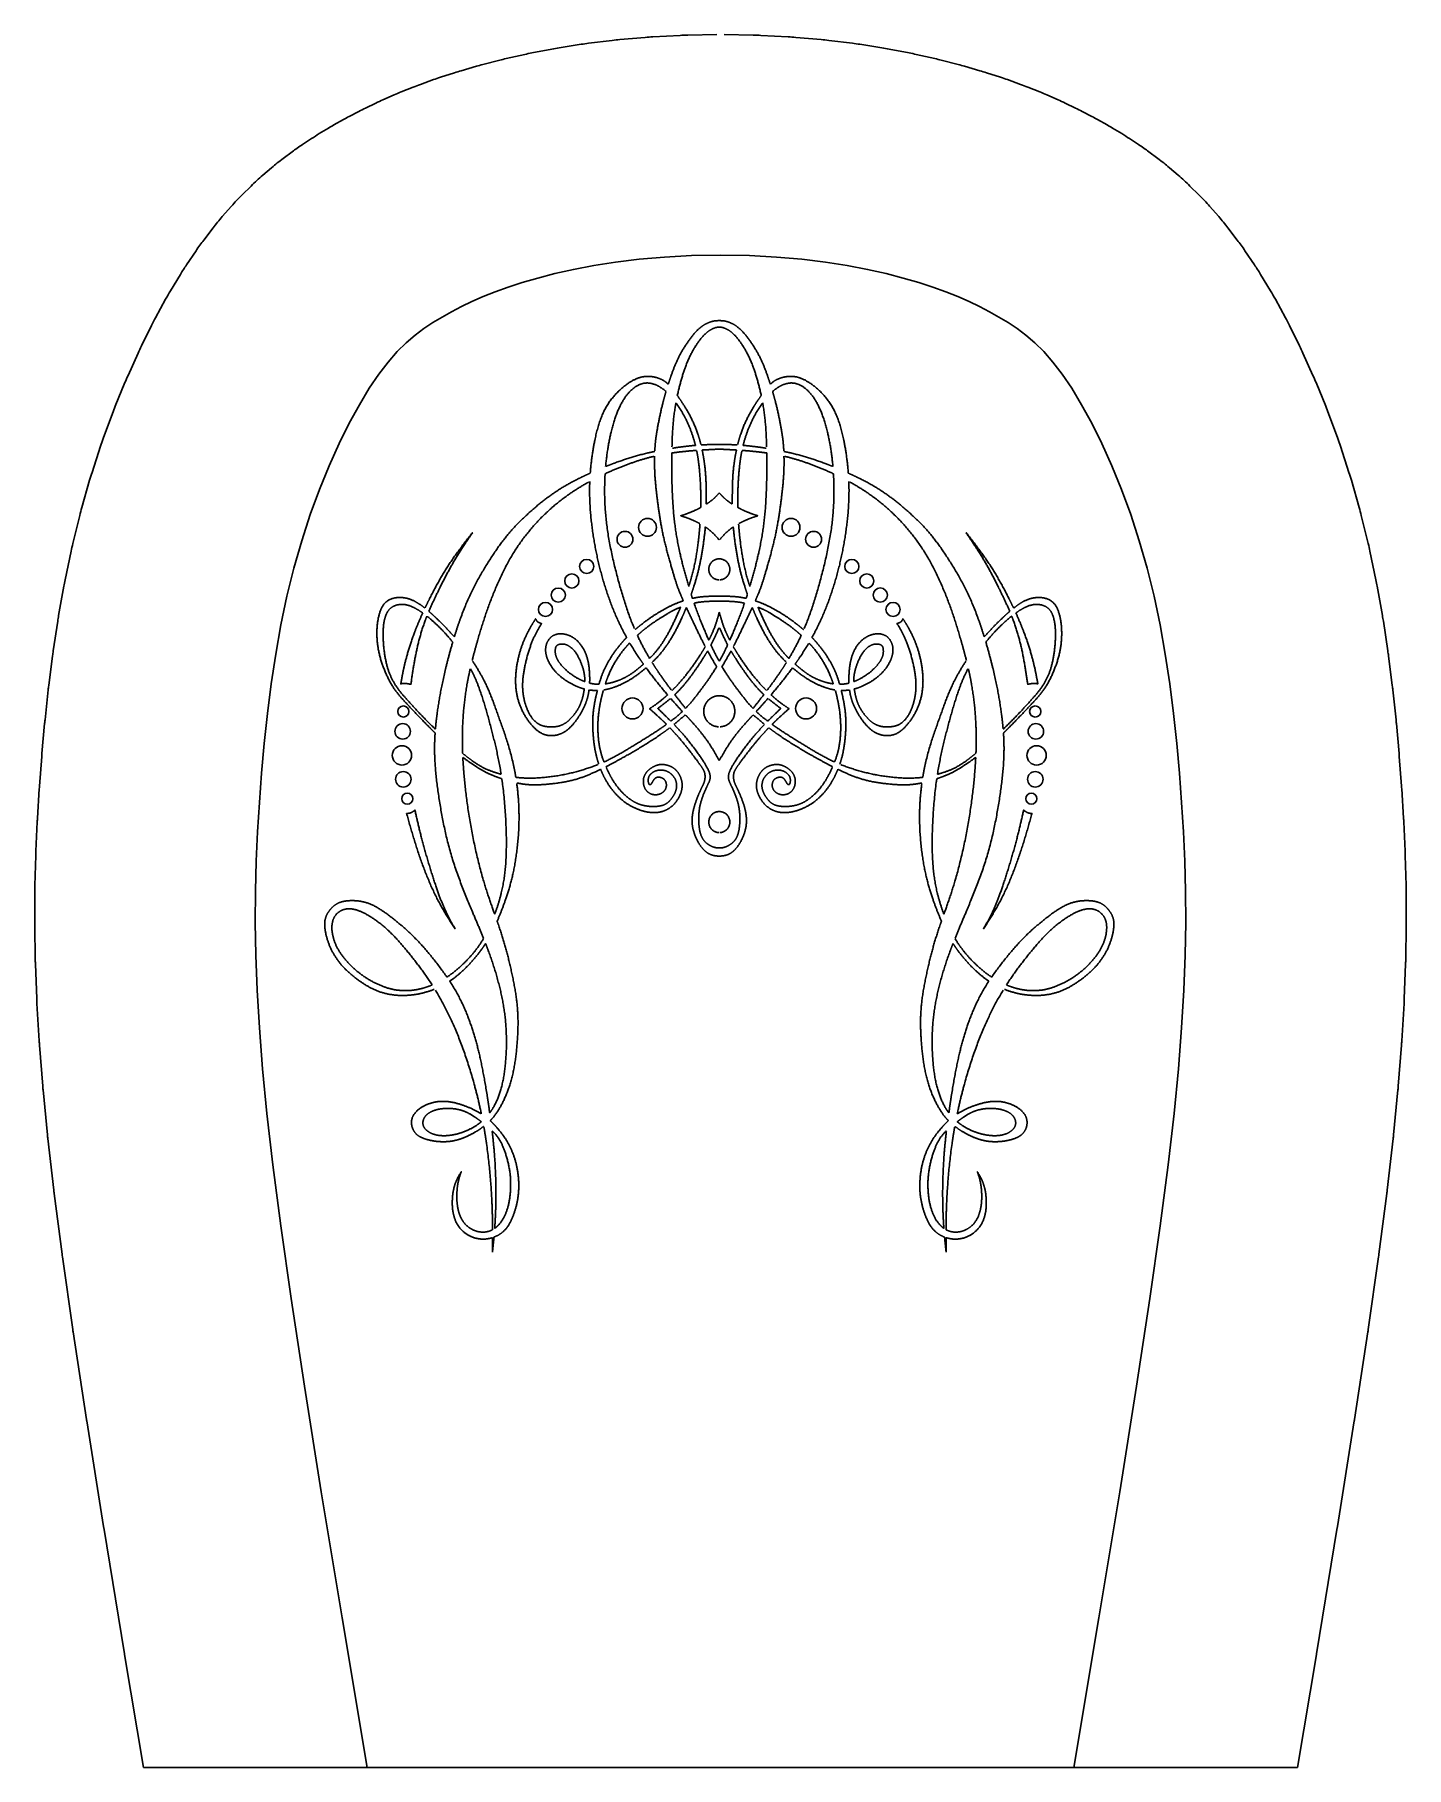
# Model space of a CAD drawing. Extents: x 13 to 113, y 0 to 127.
import ezdxf

# ---------------------------------------------------------------- set-up
doc = ezdxf.new("R2010")
doc.units = 0
doc.layers.add('Layer_1', color=7, linetype='CONTINUOUS')

msp = doc.modelspace()

# ---------------------------------------------------------------- linework, layer by layer
at = {"layer": 'Layer_1', "color": 1}
for points in [[(55.408722, 126.778612), (57.260698, 126.940496)], [(57.825133, 126.979879), (59.809997, 127.083437)], [(60.373466, 127.102973), (62.495152, 127.139441)], [(65.171888, 127.102973), (63.050202, 127.139441)], [(67.720221, 126.979879), (65.735357, 127.083437)], [(70.136632, 126.778612), (68.284656, 126.940496)], [(47.096161, 125.38682), (48.456021, 125.694378)], [(48.965806, 125.80106), (50.442773, 126.085346)], [(50.976764, 126.178853), (52.574796, 126.431103)], [(53.125318, 126.508305), (54.848354, 126.719753)], [(72.420037, 126.508305), (70.697, 126.719753)], [(74.56859, 126.178853), (72.970559, 126.431103)], [(76.57957, 125.80106), (75.102581, 126.085346)], [(78.449193, 125.38682), (77.089348, 125.694378)], [(42.274002, 124.017185), (43.314759, 124.353045)], [(43.786307, 124.497297), (44.924957, 124.826691)], [(45.372924, 124.949324), (46.619572, 125.27139)], [(80.172438, 124.949324), (78.925768, 125.27139)], [(81.759047, 124.497297), (80.620397, 124.826691)], [(83.271352, 124.017185), (82.230602, 124.353045)], [(39.413335, 122.95281), (40.292366, 123.303755)], [(40.816436, 123.502499), (41.770664, 123.845541)], [(84.728918, 123.502499), (83.774705, 123.845541)], [(86.13202, 122.95281), (85.252996, 123.303755)], [(36.792564, 121.764696), (37.55532, 122.133598)], [(38.069181, 122.371099), (38.884393, 122.730662)], [(87.476166, 122.371099), (86.660954, 122.730662)], [(88.75279, 121.764696), (87.990049, 122.133598)], [(34.485215, 120.528691), (35.177102, 120.918424)], [(35.594372, 121.145452), (36.316012, 121.524411)], [(89.950968, 121.145452), (89.229342, 121.524411)], [(91.060139, 120.528691), (90.368267, 120.918424)], [(32.181472, 119.095392), (32.841175, 119.530967)], [(33.416854, 119.893864), (34.089362, 120.298253)], [(92.1285, 119.893864), (91.455992, 120.298253)], [(93.363897, 119.095392), (92.70418, 119.530967)], [(30.775031, 118.079623), (31.427498, 118.566071)], [(94.770338, 118.079623), (94.117856, 118.566071)], [(29.276714, 116.845276), (29.927538, 117.402291)], [(96.26864, 116.845276), (95.617816, 117.402291)], [(27.769912, 115.414112), (28.42467, 116.061387)], [(97.77545, 115.414112), (97.120685, 116.061387)], [(26.319656, 113.822673), (26.98394, 114.5799)], [(99.225713, 113.822673), (98.561437, 114.5799)], [(24.960771, 112.107312), (25.640173, 112.994181)], [(100.584605, 112.107312), (99.905196, 112.994181)], [(23.6996, 110.291694), (24.399682, 111.327897)], [(101.845754, 110.291694), (101.145672, 111.327897)], [(22.528624, 108.391361), (23.252049, 109.591)], [(103.016745, 108.391361), (102.293327, 109.591)], [(21.437434, 106.420087), (22.175136, 107.774907)], [(104.107921, 106.420087), (103.370225, 107.774907)], [(20.405146, 104.361025), (21.145117, 105.85718)], [(105.140223, 104.361025), (104.400215, 105.85718)], [(19.422438, 102.202483), (20.152682, 103.826128)], [(106.122917, 102.202483), (105.392673, 103.826128)], [(18.488771, 99.939906), (19.197287, 101.677196)], [(107.056598, 99.939906), (106.34809, 101.677196)], [(17.608655, 97.57279), (18.283424, 99.40988)], [(107.936714, 97.57279), (107.261931, 99.40988)], [(16.789799, 95.102865), (17.418841, 97.025908)], [(108.755555, 95.102865), (108.126528, 97.025908)], [(16.04228, 92.532966), (16.613579, 94.52812)], [(109.503074, 92.532966), (108.931775, 94.52812)], [(15.380079, 89.885581), (15.884495, 91.939513)], [(110.16529, 89.885581), (109.660844, 91.939513)], [(14.816833, 87.241927), (15.256769, 89.343367)], [(110.728529, 87.241927), (110.288585, 89.343367)], [(14.34359, 84.625646), (14.724258, 86.763839)], [(111.201764, 84.625646), (110.821074, 86.763839)], [(13.947841, 82.041388), (14.274506, 84.205576)], [(111.597483, 82.041388), (111.270848, 84.205576)], [(13.618782, 79.49456), (13.896679, 81.67399)], [(111.926528, 79.49456), (111.648646, 81.67399)], [(13.34693, 76.991424), (13.581302, 79.175336)], [(112.198342, 76.991424), (111.964007, 79.175336)], [(13.123787, 74.539087), (13.319862, 76.716732)], [(112.421508, 74.539087), (112.22541, 76.716732)], [(12.941499, 72.145537), (13.104527, 74.306153)], [(112.603803, 72.145537), (112.440768, 74.306153)], [(12.793605, 69.793522), (12.926924, 71.934346)], [(112.751653, 69.793522), (112.618304, 71.934346)], [(12.680245, 67.38469), (12.77955, 69.534921)], [(112.864946, 67.38469), (112.765633, 69.534921)], [(12.609822, 64.877022), (12.668867, 67.073847)], [(112.935368, 64.877022), (112.876323, 67.073847)], [(12.591306, 62.251772), (12.603873, 64.53238)], [(112.953141, 62.251772), (112.940574, 64.53238)], [(12.633693, 59.491619), (12.593537, 61.893195)], [(112.910828, 59.491619), (112.95091, 61.893195)], [(12.742569, 56.577471), (12.643509, 59.137207)], [(112.801952, 56.577471), (112.901012, 59.137207)], [(12.92328, 53.486282), (12.759078, 56.241362)], [(112.621226, 53.486282), (112.785443, 56.241362)], [(13.180222, 50.190211), (12.944623, 53.177825)], [(112.364292, 50.190211), (112.599884, 53.177825)], [(13.523343, 46.618714), (13.205357, 49.904175)], [(112.021245, 46.618714), (112.339232, 49.904175)], [(13.983595, 42.57677), (13.553014, 46.337876)], [(111.561, 42.57677), (111.991574, 46.337876)], [(14.591965, 37.887032), (14.013787, 42.329712)], [(110.952661, 37.887032), (111.530809, 42.329712)], [(15.37961, 32.359358), (14.618884, 37.689526)], [(110.164941, 32.359358), (110.925667, 37.689526)], [(16.37998, 25.786197), (15.401696, 32.209776)], [(109.164585, 25.786197), (110.142855, 32.209776)], [(17.627982, 17.953118), (16.397158, 25.676027)], [(107.916621, 17.953118), (109.147407, 25.676027)], [(19.15925, 8.644813), (17.640921, 17.872991)], [(106.385287, 8.644813), (107.903608, 17.872991)], [(20.559139, 0.325351), (19.168917, 8.586809)], [(104.985405, 0.325351), (106.375619, 8.586809)], [(20.559139, 0.325351), (104.985405, 0.325351)]]:
    msp.add_lwpolyline(points, dxfattribs=at)
at = {"layer": 'Layer_1', "color": 7}
for points in [[(36.923415, 0.325351), (36.923415, 0.325351), (35.082586, 11.264713), (33.564243, 20.492892), (32.333419, 28.215808), (31.35515, 34.639394), (30.594424, 39.969557), (30.016261, 44.412231), (29.585688, 48.173336), (29.267701, 51.458798), (29.032102, 54.446412), (28.867885, 57.201492), (28.768825, 59.761226), (28.728668, 62.162804), (28.741236, 64.443412), (28.800281, 66.640237), (28.899579, 68.790468), (29.032905, 70.931292), (29.19594, 73.091912), (29.392015, 75.269554), (29.626372, 77.453469), (29.904277, 79.632901), (30.230919, 81.797091), (30.611602, 83.935284), (31.051523, 86.036725), (31.555969, 88.090657), (32.127253, 90.085809), (32.756296, 92.008854), (33.431072, 93.845943), (34.139587, 95.583233), (34.869824, 97.206877), (35.60981, 98.703033), (36.347513, 100.057853), (37.070952, 101.257492), (37.771035, 102.293695), (38.450414, 103.180565), (39.114705, 103.937792), (39.769485, 104.585068), (40.420308, 105.142085), (41.072783, 105.628534), (41.732493, 106.064107), (42.405001, 106.468495), (43.096889, 106.858229), (43.818522, 107.237187), (44.58127, 107.606089), (45.39649, 107.965653), (46.275521, 108.316597), (47.229748, 108.65964), (48.270505, 108.995499), (49.409155, 109.324894), (50.655825, 109.646962), (52.015662, 109.95452), (53.492637, 110.238805), (55.090676, 110.491053), (56.81372, 110.702501), (58.665696, 110.864385), (60.65056, 110.967942), (62.772238, 111.004408)], [(88.621099, 0.325351), (88.621099, 0.325351), (90.461973, 11.264713), (91.980316, 20.492892), (93.211124, 28.215808), (94.189394, 34.639394), (94.95012, 39.969557), (95.528275, 44.412231), (95.958871, 48.173336), (96.276857, 51.458798), (96.512442, 54.446412), (96.676659, 57.201492), (96.775719, 59.761226), (96.815875, 62.162804), (96.803308, 64.443412), (96.744263, 66.640237), (96.644973, 68.790468), (96.511668, 70.931292), (96.348611, 73.091912), (96.152536, 75.269554), (95.918179, 77.453469), (95.640289, 79.632901), (95.313632, 81.797091), (94.932964, 83.935284), (94.493013, 86.036725), (93.988597, 88.090657), (93.417298, 90.085809), (92.788263, 92.008854), (92.113457, 93.845943), (91.404949, 95.583233), (90.674705, 97.206877), (89.934741, 98.703033), (89.197031, 100.057853), (88.473614, 101.257492), (87.773524, 102.293695), (87.094115, 103.180565), (86.429839, 103.937792), (85.775066, 104.585068), (85.12425, 105.142085), (84.471775, 105.628534), (83.812088, 106.064107), (83.13955, 106.468495), (82.447655, 106.858229), (81.72603, 107.237187), (80.963281, 107.606089), (80.148069, 107.965653), (79.269016, 108.316597), (78.314803, 108.65964), (77.274031, 108.995499), (76.135403, 109.324894), (74.888733, 109.646962), (73.528889, 109.95452), (72.051914, 110.238805), (70.453883, 110.491053), (68.730831, 110.702501), (66.878855, 110.864385), (64.893998, 110.967942), (62.77232, 111.004408)], [(62.683939, 106.207214), (62.671669, 106.207213), (62.659324, 106.207206), (62.647054, 106.207189), (62.63471, 106.207155), (62.622366, 106.207099), (62.610021, 106.207015), (62.597603, 106.206898), (62.585184, 106.206743), (62.572765, 106.206543), (62.560272, 106.206294), (62.547779, 106.20599), (62.535211, 106.205625), (62.52257, 106.205193), (62.509928, 106.20469), (62.497212, 106.20411), (62.484421, 106.203447), (62.471631, 106.202696), (62.458766, 106.201848), (62.445826, 106.200904), (62.432813, 106.199855), (62.419725, 106.198695), (62.406562, 106.197416), (62.393251, 106.196018), (62.379866, 106.194493), (62.366406, 106.192835), (62.352872, 106.191043), (62.339263, 106.189102), (62.325506, 106.187012), (62.311674, 106.184774), (62.297694, 106.182372), (62.283639, 106.179792), (62.269436, 106.17704), (62.255083, 106.174118), (62.240582, 106.171009), (62.225933, 106.167715), (62.211209, 106.164235), (62.196262, 106.160554), (62.181166, 106.156672), (62.165847, 106.152582), (62.150379, 106.148276), (62.134689, 106.143755), (62.118775, 106.139011), (62.102712, 106.134036), (62.086427, 106.12883), (62.069843, 106.123387), (62.053037, 106.117698), (62.036008, 106.111764), (62.018681, 106.105569), (62.001131, 106.099122), (61.983284, 106.092407), (61.965139, 106.085424), (61.946771, 106.078166), (61.928032, 106.070625), (61.908995, 106.062798), (61.88966, 106.054679), (61.870028, 106.046264), (61.850024, 106.037548), (61.829723, 106.028526), (61.80905, 106.019191), (61.788005, 106.009539), (61.766588, 105.999548), (61.7448, 105.989192), (61.722639, 105.97843), (61.700107, 105.967222), (61.677203, 105.955526), (61.653853, 105.943301), (61.630131, 105.930507), (61.605963, 105.917103), (61.581423, 105.903048), (61.556436, 105.8883), (61.531004, 105.872819), (61.5052, 105.856564), (61.478949, 105.839494), (61.452253, 105.821568), (61.42511, 105.802745), (61.397521, 105.782984), (61.369486, 105.762245), (61.34093, 105.740485), (61.311929, 105.717665), (61.282481, 105.693744), (61.252512, 105.66868), (61.222023, 105.642432), (61.191088, 105.61496), (61.159632, 105.586223), (61.12773, 105.556179), (61.095307, 105.524789), (61.062364, 105.49201), (61.0289, 105.457802), (60.994916, 105.422124), (60.960337, 105.384934), (60.925237, 105.346194), (60.890881, 105.307325), (60.856079, 105.267117), (60.820831, 105.225626), (60.785285, 105.182906), (60.749441, 105.139013), (60.713301, 105.094003), (60.676937, 105.047931), (60.640424, 105.000853), (60.603689, 104.952824), (60.566879, 104.903899), (60.529994, 104.854135), (60.493035, 104.803586), (60.456151, 104.752309), (60.419267, 104.700357), (60.382457, 104.647788), (60.345795, 104.594657), (60.309283, 104.541018), (60.272993, 104.486928), (60.236927, 104.432442), (60.201158, 104.377616), (60.165686, 104.322504), (60.130587, 104.267163), (60.095859, 104.211648), (60.061577, 104.156014), (60.027742, 104.100317), (59.994427, 104.044613), (59.961707, 103.988956), (59.929582, 103.933403), (59.898051, 103.878008), (59.86719, 103.822828), (59.837073, 103.767895), (59.807551, 103.713149), (59.778772, 103.658635), (59.750588, 103.604331), (59.722999, 103.550221), (59.696005, 103.496282), (59.669606, 103.442497), (59.643728, 103.388845), (59.61837, 103.335306), (59.593532, 103.281863), (59.569215, 103.228494), (59.545344, 103.175181), (59.52192, 103.121904), (59.498867, 103.068643), (59.476186, 103.01538), (59.453951, 102.962094), (59.432014, 102.908765), (59.410374, 102.855376), (59.389032, 102.801905), (59.367987, 102.748333), (59.347165, 102.694642), (59.326641, 102.64081), (59.306265, 102.58682), (59.286113, 102.532651), (59.266109, 102.478284), (59.246254, 102.423699), (59.226473, 102.368877), (59.206841, 102.313798), (59.187283, 102.258443), (59.167725, 102.202793), (59.148242, 102.146826), (59.145268, 102.137441), (59.138575, 102.11833), (59.131882, 102.09918), (59.125189, 102.079991), (59.118497, 102.060761), (59.111804, 102.041492), (59.105111, 102.022183), (59.098419, 102.002835), (59.091726, 101.983446), (59.085033, 101.964017), (59.07834, 101.944548), (59.071648, 101.925037), (59.064955, 101.905486), (59.058262, 101.885895), (59.051569, 101.866262), (59.044877, 101.846587), (59.038184, 101.826872), (59.031491, 101.807115), (59.024798, 101.787317), (59.018106, 101.767476), (59.011413, 101.747594), (59.00472, 101.727669), (58.998028, 101.707703), (58.991335, 101.687694), (58.984642, 101.667642), (58.977949, 101.647547), (58.971257, 101.627409), (58.964564, 101.607229), (58.957871, 101.587005), (58.951178, 101.566738)], [(62.683939, 105.739451), (62.681708, 105.73938), (62.679477, 105.739303), (62.677246, 105.739219), (62.675015, 105.739128), (62.672784, 105.739031), (62.670553, 105.738928), (62.668323, 105.738818), (62.666092, 105.738702), (62.663861, 105.738579), (62.66163, 105.738451), (62.659399, 105.738316), (62.657168, 105.738174), (62.654937, 105.738027), (62.652706, 105.737873), (62.650475, 105.737714), (62.648244, 105.737548), (62.646013, 105.737376), (62.643782, 105.737199), (62.641552, 105.737015), (62.639321, 105.736825), (62.63709, 105.73663), (62.634859, 105.736428), (62.632628, 105.736221), (62.630397, 105.736008), (62.628166, 105.735789), (62.625935, 105.735565), (62.623704, 105.735335), (62.621473, 105.735099), (62.619242, 105.734857), (62.617012, 105.73461), (62.601841, 105.732915), (62.586225, 105.730966), (62.570237, 105.728743), (62.553802, 105.726237), (62.536996, 105.723426), (62.519744, 105.720302), (62.50212, 105.716859), (62.484124, 105.713074), (62.465756, 105.70894), (62.447016, 105.704441), (62.427905, 105.699562), (62.408421, 105.69429), (62.388641, 105.688616), (62.368562, 105.682518), (62.348112, 105.675989), (62.327365, 105.669014), (62.30632, 105.661585), (62.284978, 105.653682), (62.263412, 105.645295), (62.241549, 105.636409), (62.219389, 105.627012), (62.197005, 105.61709), (62.174399, 105.60663), (62.151569, 105.595618), (62.128516, 105.584042), (62.105241, 105.571888), (62.081742, 105.559143), (62.05802, 105.545793), (62.034149, 105.531825), (62.010055, 105.517226), (61.985812, 105.501971), (61.962239, 105.486595), (61.938517, 105.470586), (61.914572, 105.453929), (61.890478, 105.436611), (61.866236, 105.418617), (61.84177, 105.399934), (61.817156, 105.380547), (61.792318, 105.360442), (61.767332, 105.339604), (61.742123, 105.318021), (61.716765, 105.295678), (61.691183, 105.27256), (61.665454, 105.248654), (61.639501, 105.223945), (61.613325, 105.198419), (61.587, 105.172063), (61.560452, 105.144862), (61.533681, 105.116802), (61.506687, 105.087868), (61.47947, 105.058047), (61.45203, 105.027325), (61.424366, 104.995688), (61.39648, 104.96312), (61.368371, 104.929609), (61.340038, 104.895141), (61.311482, 104.8597), (61.282704, 104.823273), (61.253702, 104.785846), (61.224477, 104.747404), (61.195029, 104.707934), (61.165283, 104.66741), (61.135315, 104.625776), (61.105123, 104.583061), (61.074708, 104.539247), (61.04407, 104.494317), (61.013284, 104.448254), (60.982349, 104.40104), (60.951265, 104.352657), (60.920032, 104.303089), (60.888725, 104.252317), (60.857269, 104.200326), (60.825739, 104.147096), (60.794134, 104.092612), (60.762455, 104.036854), (60.730776, 103.979807), (60.699023, 103.921453), (60.66727, 103.861774), (60.635516, 103.800752), (60.603763, 103.738372), (60.57201, 103.674614), (60.540331, 103.609461), (60.508726, 103.542898), (60.477122, 103.474905), (60.445666, 103.405467), (60.414284, 103.334564), (60.382977, 103.26218), (60.351819, 103.188297), (60.320809, 103.112899), (60.289948, 103.035967), (60.259236, 102.957485), (60.228747, 102.877434), (60.205471, 102.814912), (60.18227, 102.751484), (60.159217, 102.687178), (60.136313, 102.622023), (60.113557, 102.556048), (60.090951, 102.489282), (60.068493, 102.421753), (60.046184, 102.353491), (60.024098, 102.284522), (60.002161, 102.214877), (59.980446, 102.144584), (59.958881, 102.073673), (59.937539, 102.00217), (59.916419, 101.930106), (59.895523, 101.857508), (59.87485, 101.784407), (59.8544, 101.710829), (59.834173, 101.636804), (59.814244, 101.562361), (59.794537, 101.487529), (59.775128, 101.412336), (59.755942, 101.33681), (59.737054, 101.260982), (59.718463, 101.184878), (59.70017, 101.108528), (59.682174, 101.031961), (59.664475, 100.955204), (59.647148, 100.878288), (59.630119, 100.801241), (59.613387, 100.724091)], [(62.683731, 106.207214), (62.696001, 106.207213), (62.708345, 106.207206), (62.720689, 106.207189), (62.733034, 106.207155), (62.745378, 106.207099), (62.757723, 106.207015), (62.770141, 106.206898), (62.78256, 106.206743), (62.795053, 106.206543), (62.807546, 106.206294), (62.820039, 106.20599), (62.832607, 106.205625), (62.845249, 106.205193), (62.85789, 106.20469), (62.870607, 106.20411), (62.883397, 106.203447), (62.896188, 106.202696), (62.909053, 106.201848), (62.921992, 106.200904), (62.935006, 106.199855), (62.948094, 106.198695), (62.961256, 106.197416), (62.974567, 106.196018), (62.987953, 106.194493), (63.001412, 106.192835), (63.014947, 106.191043), (63.028555, 106.189102), (63.042312, 106.187012), (63.056144, 106.184774), (63.070124, 106.182372), (63.084179, 106.179792), (63.098383, 106.17704), (63.112661, 106.174118), (63.127087, 106.171009), (63.141737, 106.167715), (63.156535, 106.164235), (63.171482, 106.160554), (63.186578, 106.156672), (63.201823, 106.152582), (63.21729, 106.148276), (63.232981, 106.143755), (63.24882, 106.139011), (63.264883, 106.134036), (63.281243, 106.12883), (63.297752, 106.123387), (63.314558, 106.117698), (63.331587, 106.111764), (63.348914, 106.105569), (63.366464, 106.099122), (63.384311, 106.092407), (63.402456, 106.085424), (63.420898, 106.078166), (63.439563, 106.070625), (63.4586, 106.062798), (63.477935, 106.054679), (63.497567, 106.046264), (63.517571, 106.037548), (63.537872, 106.028526), (63.558545, 106.019191), (63.57959, 106.009539), (63.601007, 105.999548), (63.622796, 105.989192), (63.644956, 105.97843), (63.667488, 105.967222), (63.690392, 105.955526), (63.713742, 105.943301), (63.737464, 105.930507), (63.761633, 105.917103), (63.786173, 105.903048), (63.811159, 105.8883), (63.836517, 105.872819), (63.862321, 105.856564), (63.888571, 105.839494), (63.915268, 105.821568), (63.942411, 105.802745), (63.97, 105.782984), (63.998035, 105.762245), (64.02659, 105.740485), (64.055592, 105.717665), (64.08504, 105.693744), (64.115009, 105.66868), (64.145424, 105.642432), (64.176359, 105.61496), (64.20774, 105.586223), (64.239717, 105.556179), (64.272139, 105.524789), (64.305083, 105.49201), (64.338546, 105.457802), (64.37253, 105.422124), (64.40711, 105.384934), (64.442209, 105.346194), (64.476565, 105.307325), (64.511442, 105.267117), (64.546616, 105.225626), (64.582162, 105.182906), (64.618005, 105.139013), (64.654146, 105.094003), (64.69051, 105.047931), (64.727097, 105.000853), (64.763832, 104.952824), (64.800642, 104.903899), (64.837527, 104.854135), (64.874485, 104.803586), (64.91137, 104.752309), (64.948254, 104.700357), (64.985064, 104.647788), (65.021726, 104.594657), (65.058238, 104.541018), (65.094528, 104.486928), (65.130594, 104.432442), (65.166363, 104.377616), (65.201834, 104.322504), (65.236934, 104.267163), (65.271662, 104.211648), (65.305944, 104.156014), (65.339779, 104.100317), (65.373094, 104.044613), (65.405814, 103.988956), (65.438014, 103.933403), (65.469544, 103.878008), (65.500405, 103.822828), (65.530596, 103.767895), (65.560119, 103.713149), (65.588972, 103.658635), (65.617156, 103.604331), (65.644745, 103.550221), (65.671739, 103.496282), (65.698138, 103.442497), (65.724016, 103.388845), (65.749374, 103.335306), (65.774212, 103.281863), (65.798529, 103.228494), (65.8224, 103.175181), (65.845824, 103.121904), (65.868877, 103.068643), (65.891483, 103.01538), (65.913793, 102.962094), (65.93573, 102.908765), (65.95737, 102.855376), (65.978638, 102.801905), (65.999683, 102.748333), (66.02043, 102.694642), (66.041029, 102.64081), (66.06133, 102.58682), (66.081483, 102.532651), (66.101487, 102.478284), (66.121342, 102.423699), (66.141048, 102.368877), (66.16068, 102.313798), (66.180238, 102.258443), (66.199795, 102.202793), (66.219279, 102.146826), (66.222253, 102.137441), (66.228946, 102.11833), (66.235639, 102.09918), (66.242331, 102.079991), (66.249024, 102.060761), (66.255717, 102.041492), (66.26241, 102.022183), (66.269102, 102.002835), (66.275795, 101.983446), (66.282488, 101.964017), (66.289181, 101.944548), (66.295873, 101.925037), (66.302566, 101.905486), (66.309259, 101.885895), (66.315951, 101.866262), (66.322644, 101.846587), (66.329337, 101.826872), (66.33603, 101.807115), (66.342722, 101.787317), (66.349415, 101.767476), (66.356108, 101.747594), (66.362801, 101.727669), (66.369493, 101.707703), (66.376186, 101.687694), (66.382879, 101.667642), (66.389572, 101.647547), (66.396264, 101.627409), (66.402957, 101.607229), (66.40965, 101.587005), (66.416342, 101.566738)], [(62.683731, 105.739451), (62.685962, 105.73938), (62.688192, 105.739303), (62.690423, 105.739219), (62.692654, 105.739128), (62.694885, 105.739031), (62.697116, 105.738928), (62.699347, 105.738818), (62.701578, 105.738702), (62.703809, 105.738579), (62.70604, 105.738451), (62.708271, 105.738316), (62.710502, 105.738174), (62.712733, 105.738027), (62.714963, 105.737873), (62.717194, 105.737714), (62.719425, 105.737548), (62.721656, 105.737376), (62.723887, 105.737199), (62.726118, 105.737015), (62.728349, 105.736825), (62.73058, 105.73663), (62.732811, 105.736428), (62.735042, 105.736221), (62.737273, 105.736008), (62.739503, 105.735789), (62.741734, 105.735565), (62.743965, 105.735335), (62.746196, 105.735099), (62.748427, 105.734857), (62.750658, 105.73461), (62.765828, 105.732915), (62.781445, 105.730966), (62.797433, 105.728743), (62.813867, 105.726237), (62.830748, 105.723426), (62.848, 105.720302), (62.865624, 105.716859), (62.88362, 105.713074), (62.901988, 105.70894), (62.920728, 105.704441), (62.939839, 105.699562), (62.959248, 105.69429), (62.979029, 105.688616), (62.999107, 105.682518), (63.019557, 105.675989), (63.040305, 105.669014), (63.06135, 105.661585), (63.082692, 105.653682), (63.104257, 105.645295), (63.12612, 105.636409), (63.148281, 105.627012), (63.170664, 105.61709), (63.193271, 105.60663), (63.2161, 105.595618), (63.239153, 105.584042), (63.262429, 105.571888), (63.285928, 105.559143), (63.30965, 105.545793), (63.333521, 105.531825), (63.357615, 105.517226), (63.381857, 105.501971), (63.40543, 105.486595), (63.429227, 105.470586), (63.453172, 105.453929), (63.477266, 105.436611), (63.501583, 105.418617), (63.526048, 105.399934), (63.550663, 105.380547), (63.5755, 105.360442), (63.600486, 105.339604), (63.625696, 105.318021), (63.651054, 105.295678), (63.676635, 105.27256), (63.702365, 105.248654), (63.728318, 105.223945), (63.754494, 105.198419), (63.780818, 105.172063), (63.807366, 105.144862), (63.834137, 105.116802), (63.861131, 105.087868), (63.888348, 105.058047), (63.915789, 105.027325), (63.943452, 104.995688), (63.971338, 104.96312), (63.999448, 104.929609), (64.027706, 104.895141), (64.056262, 104.8597), (64.08504, 104.823273), (64.114042, 104.785846), (64.143267, 104.747404), (64.172715, 104.707934), (64.202461, 104.66741), (64.232429, 104.625776), (64.262621, 104.583061), (64.293036, 104.539247), (64.323673, 104.494317), (64.35446, 104.448254), (64.385395, 104.40104), (64.416479, 104.352657), (64.447712, 104.303089), (64.479019, 104.252317), (64.510475, 104.200326), (64.542005, 104.147096), (64.57361, 104.092612), (64.605289, 104.036854), (64.636968, 103.979807), (64.668721, 103.921453), (64.700474, 103.861774), (64.732228, 103.800752), (64.763981, 103.738372), (64.795734, 103.674614), (64.827413, 103.609461), (64.859092, 103.542898), (64.890622, 103.474905), (64.922078, 103.405467), (64.95346, 103.334564), (64.984767, 103.26218), (65.015925, 103.188297), (65.046935, 103.112899), (65.077796, 103.035967), (65.108508, 102.957485), (65.138997, 102.877434), (65.162273, 102.814912), (65.185474, 102.751484), (65.208527, 102.687178), (65.231431, 102.622023), (65.254186, 102.556048), (65.276793, 102.489282), (65.299251, 102.421753), (65.321486, 102.353491), (65.343572, 102.284522), (65.365509, 102.214877), (65.387223, 102.144584), (65.408789, 102.073673), (65.430131, 102.00217), (65.45125, 101.930106), (65.472146, 101.857508), (65.49282, 101.784407), (65.51327, 101.710829), (65.533422, 101.636804), (65.553352, 101.562361), (65.573058, 101.487529), (65.592467, 101.412336), (65.611653, 101.33681), (65.630541, 101.260982), (65.649132, 101.184878), (65.667426, 101.108528), (65.685422, 101.031961), (65.70312, 100.955204), (65.720521, 100.878288), (65.737551, 100.801241), (65.754282, 100.724091)], [(53.243006, 95.048427), (53.249698, 95.132471), (53.256391, 95.216382), (53.263827, 95.300146), (53.271264, 95.383744), (53.279072, 95.467161), (53.287252, 95.550381), (53.295729, 95.633386), (53.304579, 95.716161), (53.313725, 95.798691), (53.32317, 95.880957), (53.332911, 95.962944), (53.343025, 96.044636), (53.353436, 96.126016), (53.364144, 96.207067), (53.37515, 96.287774), (53.386453, 96.368121), (53.39798, 96.448091), (53.409803, 96.527667), (53.421925, 96.606835), (53.434343, 96.685574), (53.44706, 96.763873), (53.459999, 96.841713), (53.473236, 96.919077), (53.486695, 96.99595), (53.500378, 97.072316), (53.514359, 97.148157), (53.528562, 97.223458), (53.542989, 97.298203), (53.557638, 97.372375), (53.572511, 97.445957), (53.594225, 97.550358), (53.616386, 97.653526), (53.639067, 97.755469), (53.662268, 97.856193), (53.68599, 97.955704), (53.710307, 98.054011), (53.735219, 98.151119), (53.760726, 98.247036), (53.786827, 98.341769), (53.813598, 98.435325), (53.841038, 98.527712), (53.869222, 98.618936), (53.898075, 98.709002), (53.927672, 98.79792), (53.958087, 98.885696), (53.989245, 98.972336), (54.021222, 99.057849), (54.054016, 99.14224), (54.087703, 99.225517), (54.122208, 99.307687), (54.157605, 99.388758), (54.193969, 99.468734), (54.231225, 99.547624), (54.269448, 99.625435), (54.308712, 99.702174), (54.348943, 99.777848), (54.390214, 99.852463), (54.432527, 99.926027), (54.475881, 99.998547), (54.520351, 100.07003), (54.565936, 100.140479), (54.612562, 100.209884), (54.660229, 100.27823), (54.708789, 100.345503), (54.75824, 100.411688), (54.80851, 100.476772), (54.859524, 100.540739), (54.911207, 100.603574), (54.963559, 100.665262), (55.016431, 100.72579), (55.069824, 100.785142), (55.123664, 100.843305), (55.177875, 100.900262), (55.232458, 100.956001), (55.287264, 101.010506), (55.342293, 101.063762), (55.397471, 101.115756), (55.452723, 101.166472), (55.507975, 101.215896), (55.563228, 101.264012), (55.618331, 101.310807), (55.673286, 101.356266), (55.728017, 101.400374), (55.782452, 101.443117), (55.836514, 101.48448), (55.890205, 101.524448), (55.943375, 101.563007), (55.996024, 101.600143), (56.048079, 101.63584), (56.099464, 101.670084), (56.15018, 101.702874), (56.198517, 101.733201), (56.246258, 101.762203), (56.293405, 101.789905), (56.339956, 101.816329), (56.385913, 101.841497), (56.431349, 101.86543), (56.476265, 101.888154), (56.52066, 101.909689), (56.564535, 101.930058), (56.607963, 101.949284), (56.650945, 101.96739), (56.693481, 101.984397), (56.735646, 102.000328), (56.777438, 102.015206), (56.818859, 102.029054), (56.859907, 102.041893), (56.900584, 102.053747), (56.940964, 102.064638), (56.981046, 102.074589), (57.020905, 102.083622), (57.060466, 102.091759), (57.099879, 102.099025), (57.139069, 102.105442), (57.178035, 102.111027), (57.216853, 102.115809), (57.255522, 102.119809), (57.294043, 102.123052), (57.332489, 102.12555), (57.370786, 102.127335), (57.409083, 102.128428), (57.447306, 102.128856), (57.485455, 102.128627), (57.523529, 102.127757), (57.561529, 102.126255), (57.59938, 102.124135), (57.637083, 102.121406), (57.674636, 102.11809), (57.711967, 102.114193), (57.749149, 102.109731), (57.786107, 102.104719), (57.822843, 102.099171), (57.859281, 102.093096), (57.895496, 102.086507), (57.93134, 102.07942), (57.966886, 102.071849), (58.002134, 102.063804), (58.037011, 102.055301), (58.071515, 102.046351), (58.105648, 102.036968), (58.139335, 102.027167), (58.172576, 102.016959), (58.205444, 102.006357), (58.237793, 101.995376), (58.269695, 101.984028), (58.301076, 101.972327), (58.331937, 101.960285), (58.362277, 101.947917), (58.392023, 101.935234), (58.421173, 101.922251), (58.449729, 101.908981), (58.47769, 101.895436), (58.486465, 101.891056), (58.504089, 101.882063), (58.52149, 101.87295), (58.538594, 101.863714), (58.555549, 101.854346), (58.57228, 101.844842), (58.588789, 101.835197), (58.605075, 101.825405), (58.621137, 101.81546), (58.637051, 101.805356), (58.652816, 101.795087), (58.668358, 101.784649), (58.683826, 101.774035), (58.699145, 101.763239), (58.714315, 101.752257), (58.729337, 101.741081), (58.744284, 101.729707), (58.759156, 101.71813), (58.773955, 101.706341), (58.788679, 101.694338), (58.803254, 101.682114), (58.817829, 101.669663), (58.83233, 101.65698), (58.846831, 101.644058), (58.861258, 101.630893), (58.875684, 101.617478), (58.890111, 101.603808), (58.904537, 101.589877), (58.918964, 101.575679), (58.933465, 101.56121)], [(58.784901, 101.021275), (58.756792, 101.045959), (58.728682, 101.070134), (58.700573, 101.0938), (58.672463, 101.11696), (58.644354, 101.139612), (58.616244, 101.161759), (58.588135, 101.183402), (58.560025, 101.204541), (58.53199, 101.225179), (58.503955, 101.245314), (58.47592, 101.26495), (58.447885, 101.284086), (58.41985, 101.302724), (58.391889, 101.320864), (58.363928, 101.338508), (58.335967, 101.355657), (58.308007, 101.372313), (58.28012, 101.388474), (58.252234, 101.404144), (58.224422, 101.419322), (58.19661, 101.434011), (58.168798, 101.448211), (58.14106, 101.461922), (58.113323, 101.475146), (58.085659, 101.487885), (58.057996, 101.500138), (58.030407, 101.511907), (58.002892, 101.523193), (57.975378, 101.533997), (57.947938, 101.54432), (57.909492, 101.557981), (57.87112, 101.570692), (57.832823, 101.582444), (57.7946, 101.593228), (57.756451, 101.603036), (57.718377, 101.611858), (57.680303, 101.619687), (57.642303, 101.626514), (57.604303, 101.632329), (57.566377, 101.637125), (57.528452, 101.640888), (57.490527, 101.643617), (57.452601, 101.645298), (57.414676, 101.645922), (57.37675, 101.645481), (57.338825, 101.643964), (57.300899, 101.641369), (57.262974, 101.63768), (57.224974, 101.632891), (57.186974, 101.626994), (57.1489, 101.619982), (57.110825, 101.611843), (57.072677, 101.602568), (57.034454, 101.59215), (56.996157, 101.580578), (56.957785, 101.567845), (56.919339, 101.553943), (56.880819, 101.53886), (56.842224, 101.52259), (56.803555, 101.505124), (56.764737, 101.486456), (56.727109, 101.467258), (56.689406, 101.446918), (56.651704, 101.425431), (56.613927, 101.40279), (56.57615, 101.378987), (56.538299, 101.354016), (56.500448, 101.327871), (56.462597, 101.300545), (56.42482, 101.272031), (56.387044, 101.242322), (56.349341, 101.211412), (56.311639, 101.179293), (56.274011, 101.14596), (56.236531, 101.111405), (56.199126, 101.075621), (56.161796, 101.038603), (56.124614, 101.000342), (56.087581, 100.960834), (56.050696, 100.920069), (56.013961, 100.878043), (55.977448, 100.834748), (55.941084, 100.790177), (55.904944, 100.744324), (55.869026, 100.697183), (55.833331, 100.648746), (55.797934, 100.599006), (55.76276, 100.547957), (55.727884, 100.495592), (55.693305, 100.441904), (55.658948, 100.386888), (55.624964, 100.330537), (55.591203, 100.272786), (55.557739, 100.21371), (55.524648, 100.153315), (55.491853, 100.09161), (55.459431, 100.028603), (55.427306, 99.964302), (55.395552, 99.898714), (55.364171, 99.831848), (55.333087, 99.763712), (55.302375, 99.694313), (55.27196, 99.623661), (55.241917, 99.551763), (55.212246, 99.478626), (55.182946, 99.404259), (55.154019, 99.32867), (55.125463, 99.251867), (55.097354, 99.173858), (55.069616, 99.094652), (55.04225, 99.014255), (55.015331, 98.932676), (54.988783, 98.849923), (54.962607, 98.766005), (54.936877, 98.680928), (54.911519, 98.594702), (54.886607, 98.507334), (54.862141, 98.418832), (54.838048, 98.329204), (54.8144, 98.238458), (54.791198, 98.146603), (54.768443, 98.053646), (54.750447, 97.977943), (54.732674, 97.901541), (54.715273, 97.824451), (54.698095, 97.746686), (54.681214, 97.66826), (54.664706, 97.589183), (54.64842, 97.50947), (54.632506, 97.429131), (54.61689, 97.348181), (54.601571, 97.266631), (54.586624, 97.184493), (54.571974, 97.101781), (54.557696, 97.018506), (54.543716, 96.934681), (54.530107, 96.85032), (54.516796, 96.765432), (54.503857, 96.680034), (54.491215, 96.594135), (54.478945, 96.507749), (54.467047, 96.420887), (54.455521, 96.333562), (54.444292, 96.245789), (54.433509, 96.157577), (54.423024, 96.068941), (54.412985, 95.979891), (54.403317, 95.890442), (54.394022, 95.800606), (54.385098, 95.710394), (54.376546, 95.619819), (54.368366, 95.528894)], [(72.124664, 95.048427), (72.117971, 95.132471), (72.111279, 95.216382), (72.103842, 95.300146), (72.096406, 95.383744), (72.088598, 95.467161), (72.080492, 95.550381), (72.072014, 95.633386), (72.063165, 95.716161), (72.054018, 95.798691), (72.044574, 95.880957), (72.034758, 95.962944), (72.024645, 96.044636), (72.014234, 96.126016), (72.003525, 96.207067), (71.99252, 96.287774), (71.981216, 96.368121), (71.969616, 96.448091), (71.957717, 96.527667), (71.945596, 96.606835), (71.933177, 96.685574), (71.920536, 96.763873), (71.907596, 96.841713), (71.89436, 96.919077), (71.8809, 96.99595), (71.867217, 97.072316), (71.853311, 97.148157), (71.839107, 97.223458), (71.824681, 97.298203), (71.810031, 97.372375), (71.795158, 97.445957), (71.773444, 97.550358), (71.751284, 97.653526), (71.728603, 97.755469), (71.705401, 97.856193), (71.681679, 97.955704), (71.657362, 98.054011), (71.632451, 98.151119), (71.606944, 98.247036), (71.580842, 98.341769), (71.554071, 98.435325), (71.526631, 98.527712), (71.498447, 98.618936), (71.469594, 98.709002), (71.439997, 98.79792), (71.409583, 98.885696), (71.378424, 98.972336), (71.346448, 99.057849), (71.313653, 99.14224), (71.279967, 99.225517), (71.245462, 99.307687), (71.210065, 99.388758), (71.173701, 99.468734), (71.136445, 99.547624), (71.098222, 99.625435), (71.058958, 99.702174), (71.018727, 99.777848), (70.977455, 99.852463), (70.935142, 99.926027), (70.891714, 99.998547), (70.847244, 100.07003), (70.801659, 100.140479), (70.755033, 100.209884), (70.707366, 100.27823), (70.658807, 100.345503), (70.609355, 100.411688), (70.559085, 100.476772), (70.508071, 100.540739), (70.456389, 100.603574), (70.404037, 100.665262), (70.351164, 100.72579), (70.297771, 100.785142), (70.243932, 100.843305), (70.18972, 100.900262), (70.135137, 100.956001), (70.080331, 101.010506), (70.025302, 101.063762), (69.970124, 101.115756), (69.914872, 101.166472), (69.85962, 101.215896), (69.804442, 101.264012), (69.749339, 101.310807), (69.694384, 101.356266), (69.639652, 101.400374), (69.585218, 101.443117), (69.531155, 101.48448), (69.477465, 101.524448), (69.424295, 101.563007), (69.371645, 101.600143), (69.319591, 101.63584), (69.268205, 101.670084), (69.217489, 101.702874), (69.169153, 101.733201), (69.121411, 101.762203), (69.074265, 101.789905), (69.027713, 101.816329), (68.981756, 101.841497), (68.93632, 101.86543), (68.891404, 101.888154), (68.847009, 101.909689), (68.803135, 101.930058), (68.759706, 101.949284), (68.716724, 101.96739), (68.674188, 101.984397), (68.632024, 102.000328), (68.590306, 102.015206), (68.548885, 102.029054), (68.507836, 102.041893), (68.467085, 102.053747), (68.426706, 102.064638), (68.386624, 102.074589), (68.346765, 102.083622), (68.307129, 102.091759), (68.26779, 102.099025), (68.228601, 102.105442), (68.189634, 102.111027), (68.150891, 102.115809), (68.112222, 102.119809), (68.073701, 102.123052), (68.035255, 102.12555), (67.996958, 102.127335), (67.958735, 102.128428), (67.920512, 102.128856), (67.882363, 102.128627), (67.844289, 102.127757), (67.806289, 102.126255), (67.768438, 102.124135), (67.730736, 102.121406), (67.693182, 102.11809), (67.655777, 102.114193), (67.618595, 102.109731), (67.581637, 102.104719), (67.544901, 102.099171), (67.508463, 102.093096), (67.472322, 102.086507), (67.436404, 102.07942), (67.400858, 102.071849), (67.36561, 102.063804), (67.330733, 102.055301), (67.296229, 102.046351), (67.262096, 102.036968), (67.228409, 102.027167), (67.195168, 102.016959), (67.162374, 102.006357), (67.130026, 101.995376), (67.098124, 101.984028), (67.066742, 101.972327), (67.035881, 101.960285), (67.005541, 101.947917), (66.975795, 101.935234), (66.946645, 101.922251), (66.918089, 101.908981), (66.890128, 101.895436), (66.881354, 101.891056), (66.863729, 101.882063), (66.846328, 101.87295), (66.82915, 101.863714), (66.812195, 101.854346), (66.795463, 101.844842), (66.778955, 101.835197), (66.762669, 101.825405), (66.746607, 101.81546), (66.730693, 101.805356), (66.714928, 101.795087), (66.699311, 101.784649), (66.683844, 101.774035), (66.668525, 101.763239), (66.653354, 101.752257), (66.638259, 101.741081), (66.623311, 101.729707), (66.608439, 101.71813), (66.593715, 101.706341), (66.579065, 101.694338), (66.564415, 101.682114), (66.54984, 101.669663), (66.535339, 101.65698), (66.520838, 101.644058), (66.506412, 101.630893), (66.491985, 101.617478), (66.477559, 101.603808), (66.463132, 101.589877), (66.448706, 101.575679), (66.434205, 101.56121)], [(66.582776, 101.021275), (66.610885, 101.045959), (66.638995, 101.070134), (66.667104, 101.0938), (66.695214, 101.11696), (66.723323, 101.139612), (66.751433, 101.161759), (66.779542, 101.183402), (66.807652, 101.204541), (66.835687, 101.225179), (66.863722, 101.245314), (66.891757, 101.26495), (66.919792, 101.284086), (66.947827, 101.302724), (66.975862, 101.320864), (67.003823, 101.338508), (67.031784, 101.355657), (67.059745, 101.372313), (67.087631, 101.388474), (67.115517, 101.404144), (67.143329, 101.419322), (67.171141, 101.434011), (67.198953, 101.448211), (67.226691, 101.461922), (67.254429, 101.475146), (67.282092, 101.487885), (67.309755, 101.500138), (67.337344, 101.511907), (67.364933, 101.523193), (67.392448, 101.533997), (67.419888, 101.54432), (67.458334, 101.557981), (67.496706, 101.570692), (67.535003, 101.582444), (67.573226, 101.593228), (67.611375, 101.603036), (67.649449, 101.611858), (67.687523, 101.619687), (67.725523, 101.626514), (67.763523, 101.632329), (67.801448, 101.637125), (67.839374, 101.640888), (67.877299, 101.643617), (67.915225, 101.645298), (67.95315, 101.645922), (67.991076, 101.645481), (68.029001, 101.643964), (68.066927, 101.641369), (68.104852, 101.63768), (68.142852, 101.632891), (68.180852, 101.626994), (68.218926, 101.619982), (68.257, 101.611843), (68.295149, 101.602568), (68.333372, 101.59215), (68.371669, 101.580578), (68.410041, 101.567845), (68.448487, 101.553943), (68.487007, 101.53886), (68.525602, 101.52259), (68.564345, 101.505124), (68.603163, 101.486456), (68.640791, 101.467258), (68.678494, 101.446918), (68.716196, 101.425431), (68.753973, 101.40279), (68.79175, 101.378987), (68.829601, 101.354016), (68.867452, 101.327871), (68.905303, 101.300545), (68.94308, 101.272031), (68.980857, 101.242322), (69.018559, 101.211412), (69.056187, 101.179293), (69.093815, 101.14596), (69.131294, 101.111405), (69.168699, 101.075621), (69.20603, 101.038603), (69.243212, 101.000342), (69.280245, 100.960834), (69.317129, 100.920069), (69.353865, 100.878043), (69.390377, 100.834748), (69.426741, 100.790177), (69.462882, 100.744324), (69.4988, 100.697183), (69.53442, 100.648746), (69.569891, 100.599006), (69.605066, 100.547957), (69.639942, 100.495592), (69.674521, 100.441904), (69.708877, 100.386888), (69.742861, 100.330537), (69.776623, 100.272786), (69.810086, 100.21371), (69.843178, 100.153315), (69.875972, 100.09161), (69.908395, 100.028603), (69.94052, 99.964302), (69.972273, 99.898714), (70.003655, 99.831848), (70.034739, 99.763712), (70.065451, 99.694313), (70.095792, 99.623661), (70.125835, 99.551763), (70.155506, 99.478626), (70.184731, 99.404259), (70.213658, 99.32867), (70.242214, 99.251867), (70.270323, 99.173858), (70.298061, 99.094652), (70.325427, 99.014255), (70.352421, 98.932676), (70.378969, 98.849923), (70.405145, 98.766005), (70.430874, 98.680928), (70.456232, 98.594702), (70.481144, 98.507334), (70.50561, 98.418832), (70.529704, 98.329204), (70.553351, 98.238458), (70.576553, 98.146603), (70.599308, 98.053646), (70.617304, 97.977943), (70.635077, 97.901541), (70.652478, 97.824451), (70.669656, 97.746686), (70.686537, 97.66826), (70.703046, 97.589183), (70.719257, 97.50947), (70.735171, 97.429131), (70.750787, 97.348181), (70.766032, 97.266631), (70.780979, 97.184493), (70.795628, 97.101781), (70.809906, 97.018506), (70.823887, 96.934681), (70.83757, 96.85032), (70.850881, 96.765432), (70.86382, 96.680034), (70.876462, 96.594135), (70.888732, 96.507749), (70.90063, 96.420887), (70.912156, 96.333562), (70.923311, 96.245789), (70.934094, 96.157577), (70.944579, 96.068941), (70.954618, 95.979891), (70.964285, 95.890442), (70.973581, 95.800606), (70.982504, 95.710394), (70.991056, 95.619819), (70.999162, 95.528894)], [(58.784901, 101.021275), (58.777316, 100.995592), (58.769731, 100.969837), (58.762146, 100.94401), (58.754635, 100.918109), (58.747124, 100.892136), (58.739614, 100.866091), (58.732103, 100.839971), (58.724592, 100.813777), (58.717156, 100.787509), (58.709719, 100.761166), (58.702283, 100.734747), (58.694847, 100.708253), (58.68741, 100.681683), (58.679974, 100.655037), (58.672538, 100.628315), (58.665101, 100.601515), (58.657665, 100.574638), (58.650228, 100.547682), (58.642792, 100.520649), (58.635356, 100.493537), (58.627919, 100.466346), (58.620483, 100.439076), (58.613047, 100.411727), (58.60561, 100.384297), (58.598174, 100.356788), (58.590738, 100.329197), (58.583301, 100.301525), (58.575865, 100.273772), (58.568428, 100.245937), (58.561736, 100.218019), (58.54374, 100.146277), (58.526487, 100.076468), (58.509384, 100.006265), (58.492429, 99.935725), (58.475623, 99.864902), (58.458965, 99.793854), (58.442531, 99.722635), (58.426245, 99.651301), (58.410182, 99.579908), (58.394343, 99.508512), (58.378652, 99.437169), (58.363259, 99.365934), (58.348014, 99.294864), (58.333067, 99.224014), (58.318343, 99.15344), (58.303842, 99.083197), (58.289639, 99.013343), (58.275659, 98.943931), (58.261976, 98.875019), (58.24859, 98.806661), (58.235502, 98.738914), (58.222637, 98.671834), (58.21007, 98.605476), (58.197874, 98.539896), (58.185976, 98.475149), (58.174375, 98.411293), (58.163146, 98.348382), (58.152215, 98.286472), (58.141655, 98.22562), (58.131467, 98.165881), (58.121651, 98.107309), (58.117189, 98.078987), (58.107968, 98.022217), (58.099045, 97.966582), (58.090493, 97.912026), (58.082313, 97.858489), (58.07443, 97.805916), (58.06692, 97.754247), (58.059483, 97.703426), (58.05279, 97.653394), (58.046098, 97.604095), (58.040149, 97.55547), (58.0342, 97.507461), (58.02825, 97.460011), (58.023045, 97.413063), (58.01784, 97.366558), (58.012634, 97.320439), (58.008172, 97.274648), (58.00371, 97.229127), (57.999249, 97.183819), (57.99553, 97.138666), (57.991812, 97.093609), (57.988094, 97.048597), (57.984376, 97.003562), (57.981401, 96.958453), (57.978427, 96.913211), (57.975452, 96.867774), (57.972478, 96.822093), (57.969503, 96.776106), (57.967272, 96.729755), (57.965041, 96.682981)], [(59.510022, 100.2023), (59.508534, 100.192978), (59.507047, 100.183655), (59.50556, 100.174334), (59.504073, 100.165014), (59.502585, 100.155695), (59.501098, 100.146378), (59.499611, 100.137061), (59.498123, 100.127747), (59.496636, 100.118432), (59.495149, 100.109121), (59.493662, 100.09981), (59.492174, 100.090501), (59.490687, 100.081195), (59.4892, 100.07189), (59.487713, 100.062586), (59.486225, 100.053285), (59.484738, 100.043986), (59.483251, 100.034689), (59.481763, 100.025395), (59.480276, 100.016104), (59.478789, 100.006814), (59.477302, 99.997527), (59.475814, 99.988243), (59.474327, 99.978962), (59.47284, 99.969683), (59.471353, 99.960409), (59.469865, 99.951137), (59.468378, 99.941868), (59.466891, 99.932603), (59.465403, 99.92334), (59.449415, 99.824943), (59.434096, 99.726853), (59.419447, 99.62901), (59.405466, 99.531356), (59.392081, 99.433831), (59.379365, 99.336376), (59.367243, 99.238932), (59.355717, 99.14144), (59.344711, 99.043841), (59.3343, 98.946075), (59.32441, 98.848083), (59.31504, 98.749807), (59.306191, 98.651185), (59.297788, 98.552162), (59.289905, 98.452675), (59.282469, 98.352666), (59.275776, 98.252076), (59.269083, 98.150847), (59.263134, 98.048917), (59.257185, 97.94623), (59.25198, 97.842724), (59.246774, 97.738342), (59.242312, 97.633023), (59.23785, 97.52671), (59.234132, 97.419342), (59.230414, 97.31086), (59.22744, 97.201205), (59.224465, 97.090319), (59.22149, 96.978141)], [(59.613811, 100.724095), (59.632179, 100.698919), (59.650621, 100.673491), (59.669138, 100.647812), (59.687729, 100.621885), (59.706394, 100.595713), (59.725134, 100.569298), (59.743948, 100.542641), (59.762836, 100.515746), (59.781799, 100.488614), (59.800761, 100.461249), (59.819799, 100.433653), (59.83891, 100.405827), (59.858096, 100.377775), (59.877282, 100.349497), (59.896542, 100.320998), (59.915802, 100.292279), (59.935062, 100.263343), (59.954397, 100.234192), (59.973731, 100.204829), (59.993066, 100.175255), (60.012475, 100.145473), (60.031884, 100.115486), (60.051293, 100.085296), (60.070702, 100.054905), (60.090111, 100.024316), (60.10952, 99.99353), (60.128928, 99.962551), (60.148263, 99.93138), (60.167598, 99.90002), (60.186932, 99.868474), (60.221437, 99.811615), (60.254752, 99.756085), (60.287992, 99.7), (60.321084, 99.64336), (60.354027, 99.586165), (60.386822, 99.528415), (60.419467, 99.470109), (60.451964, 99.411249), (60.484238, 99.351834), (60.516363, 99.291864), (60.548265, 99.231339), (60.579944, 99.17026), (60.611326, 99.108626), (60.642484, 99.046437), (60.673345, 98.983694), (60.703909, 98.920395), (60.734175, 98.856544), (60.764143, 98.792138), (60.79374, 98.727178), (60.822965, 98.661663), (60.851818, 98.595594), (60.880299, 98.528972), (60.908409, 98.461796), (60.936072, 98.394065), (60.963289, 98.325781), (60.99006, 98.256944), (61.016385, 98.187553), (61.042263, 98.117609), (61.067621, 98.04711), (61.092459, 97.976059), (61.116776, 97.904454), (61.121238, 97.892012), (61.129641, 97.866633), (61.13797, 97.841186), (61.146224, 97.815675), (61.154404, 97.790101), (61.162584, 97.764464), (61.17069, 97.738769), (61.178721, 97.713017), (61.186678, 97.687209), (61.19456, 97.661347), (61.202368, 97.635434), (61.210102, 97.609471), (61.217762, 97.58346), (61.225347, 97.557402), (61.232932, 97.531302), (61.240443, 97.50516), (61.247879, 97.478976), (61.255315, 97.452754), (61.262752, 97.426497), (61.270188, 97.400204), (61.277625, 97.373879), (61.285061, 97.347525), (61.291754, 97.321141), (61.298446, 97.29473), (61.305139, 97.268296), (61.311832, 97.241836), (61.318525, 97.215358), (61.325217, 97.188859), (61.33191, 97.162343), (61.338603, 97.135812)], [(65.753859, 100.724095), (65.735491, 100.698919), (65.717048, 100.673491), (65.698532, 100.647812), (65.679941, 100.621885), (65.661276, 100.595713), (65.642536, 100.569298), (65.623722, 100.542641), (65.604834, 100.515746), (65.585871, 100.488614), (65.566908, 100.461249), (65.547871, 100.433653), (65.52876, 100.405827), (65.509574, 100.377775), (65.490388, 100.349497), (65.471128, 100.320998), (65.451868, 100.292279), (65.432607, 100.263343), (65.413273, 100.234192), (65.393938, 100.204829), (65.374604, 100.175255), (65.355269, 100.145473), (65.33586, 100.115486), (65.316451, 100.085296), (65.297042, 100.054905), (65.277633, 100.024316), (65.258224, 99.99353), (65.238815, 99.962551), (65.219481, 99.93138), (65.200146, 99.90002), (65.180812, 99.868474), (65.146307, 99.811615), (65.112992, 99.756085), (65.079752, 99.7), (65.04666, 99.64336), (65.013717, 99.586165), (64.980922, 99.528415), (64.948276, 99.470109), (64.91578, 99.411249), (64.883431, 99.351834), (64.851306, 99.291864), (64.819404, 99.231339), (64.787725, 99.17026), (64.756344, 99.108626), (64.725185, 99.046437), (64.694324, 98.983694), (64.663761, 98.920395), (64.633495, 98.856544), (64.603601, 98.792138), (64.574004, 98.727178), (64.544779, 98.661663), (64.515926, 98.595594), (64.487445, 98.528972), (64.45941, 98.461796), (64.431746, 98.394065), (64.404529, 98.325781), (64.377758, 98.256944), (64.351433, 98.187553), (64.325555, 98.117609), (64.300197, 98.04711), (64.275359, 97.976059), (64.251042, 97.904454), (64.246581, 97.892012), (64.238177, 97.866633), (64.229849, 97.841186), (64.221594, 97.815675), (64.213414, 97.790101), (64.205234, 97.764464), (64.197129, 97.738769), (64.189097, 97.713017), (64.181141, 97.687209), (64.173258, 97.661347), (64.16545, 97.635434), (64.157716, 97.609471), (64.150056, 97.58346), (64.142471, 97.557402), (64.134886, 97.531302), (64.127376, 97.50516), (64.119939, 97.478976), (64.112503, 97.452754), (64.105066, 97.426497), (64.09763, 97.400204), (64.090194, 97.373879), (64.082757, 97.347525), (64.076065, 97.321141), (64.069372, 97.29473), (64.062679, 97.268296), (64.055986, 97.241836), (64.049294, 97.215358), (64.042601, 97.188859), (64.035908, 97.162343), (64.029215, 97.135812)], [(65.857655, 100.2023), (65.859143, 100.192978), (65.86063, 100.183655), (65.862117, 100.174334), (65.863604, 100.165014), (65.865092, 100.155695), (65.866579, 100.146378), (65.868066, 100.137061), (65.869554, 100.127747), (65.871041, 100.118432), (65.872528, 100.109121), (65.874015, 100.09981), (65.875503, 100.090501), (65.87699, 100.081195), (65.878477, 100.07189), (65.879964, 100.062586), (65.881452, 100.053285), (65.882939, 100.043986), (65.884426, 100.034689), (65.885914, 100.025395), (65.887401, 100.016104), (65.888888, 100.006814), (65.890375, 99.997527), (65.891863, 99.988243), (65.89335, 99.978962), (65.894837, 99.969683), (65.896324, 99.960409), (65.897812, 99.951137), (65.899299, 99.941868), (65.900786, 99.932603), (65.902274, 99.92334), (65.918262, 99.824943), (65.933581, 99.726853), (65.94823, 99.62901), (65.962211, 99.531356), (65.975522, 99.433831), (65.988238, 99.336376), (66.000359, 99.238932), (66.011886, 99.14144), (66.022892, 99.043841), (66.033302, 98.946075), (66.043193, 98.848083), (66.052563, 98.749807), (66.061412, 98.651185), (66.069741, 98.552162), (66.077623, 98.452675), (66.08506, 98.352666), (66.091752, 98.252076), (66.098445, 98.150847), (66.104394, 98.048917), (66.110343, 97.94623), (66.115549, 97.842724), (66.120754, 97.738342), (66.125216, 97.633023), (66.129678, 97.52671), (66.133396, 97.419342), (66.137114, 97.31086), (66.140089, 97.201205), (66.143063, 97.090319), (66.146038, 96.978141)], [(66.582776, 101.021275), (66.590361, 100.995592), (66.597946, 100.969837), (66.605457, 100.94401), (66.613042, 100.918109), (66.620553, 100.892136), (66.628063, 100.866091), (66.635574, 100.839971), (66.643085, 100.813777), (66.650596, 100.787509), (66.658032, 100.761166), (66.665468, 100.734747), (66.672905, 100.708253), (66.680341, 100.681683), (66.687777, 100.655037), (66.695214, 100.628315), (66.70265, 100.601515), (66.710087, 100.574638), (66.717523, 100.547682), (66.724959, 100.520649), (66.732396, 100.493537), (66.739832, 100.466346), (66.747268, 100.439076), (66.754705, 100.411727), (66.762141, 100.384297), (66.769577, 100.356788), (66.777014, 100.329197), (66.78445, 100.301525), (66.791887, 100.273772), (66.799323, 100.245937), (66.806759, 100.218019), (66.824755, 100.146277), (66.842008, 100.076468), (66.859111, 100.006265), (66.876066, 99.935725), (66.892872, 99.864902), (66.909456, 99.793854), (66.92589, 99.722635), (66.942176, 99.651301), (66.958238, 99.579908), (66.974078, 99.508512), (66.989768, 99.437169), (67.005162, 99.365934), (67.020406, 99.294864), (67.035353, 99.224014), (67.050077, 99.15344), (67.064578, 99.083197), (67.078782, 99.013343), (67.092762, 98.943931), (67.106445, 98.875019), (67.119905, 98.806661), (67.133067, 98.738914), (67.145858, 98.671834), (67.158351, 98.605476), (67.170547, 98.539896), (67.182445, 98.475149), (67.194045, 98.411293), (67.205274, 98.348382), (67.216206, 98.286472), (67.226766, 98.22562), (67.236953, 98.165881), (67.246769, 98.107309), (67.251231, 98.078987), (67.260452, 98.022217), (67.269376, 97.966582), (67.277928, 97.912026), (67.286108, 97.858489), (67.29399, 97.805916), (67.301501, 97.754247), (67.308937, 97.703426), (67.31563, 97.653394), (67.322323, 97.604095), (67.328272, 97.55547), (67.334221, 97.507461), (67.34017, 97.460011), (67.345376, 97.413063), (67.350581, 97.366558), (67.355787, 97.320439), (67.360248, 97.274648), (67.36471, 97.229127), (67.369172, 97.183819), (67.37289, 97.138666), (67.376608, 97.093609), (67.380327, 97.048597), (67.384045, 97.003562), (67.387019, 96.958453), (67.389994, 96.913211), (67.392968, 96.867774), (67.395943, 96.822093), (67.398917, 96.776106), (67.401148, 96.729755), (67.403379, 96.682981)], [(60.941307, 97.07991), (60.938333, 97.090655), (60.935358, 97.101394), (60.932384, 97.112132), (60.929409, 97.122862), (60.926435, 97.133593), (60.92346, 97.144316), (60.920485, 97.155037), (60.917511, 97.165755), (60.914536, 97.17647), (60.911562, 97.187182), (60.908587, 97.197892), (60.905613, 97.208599), (60.902638, 97.219307), (60.899664, 97.230013), (60.896689, 97.240718), (60.893715, 97.251424), (60.89074, 97.262128), (60.887765, 97.272834), (60.884791, 97.28354), (60.881816, 97.294248), (60.878842, 97.304955), (60.875867, 97.315665), (60.872893, 97.326377), (60.869918, 97.337092), (60.866944, 97.34781), (60.863969, 97.35853), (60.860994, 97.369254), (60.85802, 97.379982), (60.855045, 97.390714), (60.852071, 97.40145), (60.836454, 97.455454), (60.821061, 97.507792), (60.805296, 97.560259), (60.789234, 97.612855), (60.772799, 97.66558), (60.756067, 97.71843), (60.738889, 97.771407), (60.721339, 97.824507), (60.703418, 97.87773), (60.685124, 97.931075), (60.666459, 97.984541), (60.647422, 98.038126), (60.627939, 98.09183), (60.608009, 98.145652), (60.587634, 98.19959), (60.566886, 98.253642), (60.545692, 98.307809), (60.524053, 98.362087), (60.501892, 98.416478), (60.479286, 98.470979), (60.456233, 98.52559), (60.43266, 98.580309), (60.408566, 98.635135), (60.384026, 98.690066), (60.358965, 98.745102), (60.333384, 98.800242), (60.307282, 98.855484), (60.280586, 98.910827), (60.253369, 98.96627), (60.225631, 99.021812), (60.197298, 99.077453), (60.187705, 99.096056), (60.167999, 99.133956), (60.14807, 99.171887), (60.127843, 99.209837), (60.107393, 99.247796), (60.08672, 99.285754), (60.065823, 99.323699), (60.04463, 99.36162), (60.023213, 99.399507), (60.001648, 99.437349), (59.979859, 99.475135), (59.957847, 99.512854), (59.935613, 99.550494), (59.913229, 99.588046), (59.890623, 99.625498), (59.867867, 99.662839), (59.844889, 99.700059), (59.821762, 99.737147), (59.798412, 99.774091), (59.774913, 99.810882), (59.751265, 99.847508), (59.727469, 99.883958), (59.703523, 99.920221), (59.67943, 99.956287), (59.655187, 99.992144), (59.63087, 100.027782), (59.606404, 100.06319), (59.58179, 100.098356), (59.557101, 100.133271), (59.532264, 100.167923)], [(64.42637, 97.07991), (64.429344, 97.090655), (64.432319, 97.101394), (64.435293, 97.112132), (64.438268, 97.122862), (64.441242, 97.133593), (64.444217, 97.144316), (64.447192, 97.155037), (64.450166, 97.165755), (64.453141, 97.17647), (64.456115, 97.187182), (64.45909, 97.197892), (64.462064, 97.208599), (64.465039, 97.219307), (64.468013, 97.230013), (64.470988, 97.240718), (64.473962, 97.251424), (64.476937, 97.262128), (64.479912, 97.272834), (64.482886, 97.28354), (64.485861, 97.294248), (64.488835, 97.304955), (64.49181, 97.315665), (64.494784, 97.326377), (64.497759, 97.337092), (64.500733, 97.34781), (64.503708, 97.35853), (64.506683, 97.369254), (64.509657, 97.379982), (64.512632, 97.390714), (64.515606, 97.40145), (64.531223, 97.455454), (64.546616, 97.507792), (64.562381, 97.560259), (64.578443, 97.612855), (64.594878, 97.66558), (64.611684, 97.71843), (64.628862, 97.771407), (64.646412, 97.824507), (64.664334, 97.87773), (64.682627, 97.931075), (64.701292, 97.984541), (64.720404, 98.038126), (64.739887, 98.09183), (64.759817, 98.145652), (64.780192, 98.19959), (64.80094, 98.253642), (64.822133, 98.307809), (64.843773, 98.362087), (64.865934, 98.416478), (64.88854, 98.470979), (64.911593, 98.52559), (64.935166, 98.580309), (64.95926, 98.635135), (64.9838, 98.690066), (65.008861, 98.745102), (65.034442, 98.800242), (65.060543, 98.855484), (65.087166, 98.910827), (65.114383, 98.96627), (65.14212, 99.021812), (65.170453, 99.077453), (65.180046, 99.096056), (65.199752, 99.133956), (65.219682, 99.171887), (65.239909, 99.209837), (65.260359, 99.247796), (65.281106, 99.285754), (65.302002, 99.323699), (65.323196, 99.36162), (65.344538, 99.399507), (65.366178, 99.437349), (65.387967, 99.475135), (65.409978, 99.512854), (65.432213, 99.550494), (65.454597, 99.588046), (65.477203, 99.625498), (65.500033, 99.662839), (65.523011, 99.700059), (65.546138, 99.737147), (65.569414, 99.774091), (65.592913, 99.810882), (65.616561, 99.847508), (65.640357, 99.883958), (65.664302, 99.920221), (65.688396, 99.956287), (65.712639, 99.992144), (65.736956, 100.027782), (65.761421, 100.06319), (65.786036, 100.098356), (65.810724, 100.133271), (65.835562, 100.167923)], [(57.964669, 96.635727), (57.950466, 96.632753), (57.936263, 96.629778), (57.922059, 96.626804), (57.907856, 96.623829), (57.893727, 96.620855), (57.879597, 96.61788), (57.865468, 96.614905), (57.851339, 96.611931), (57.83721, 96.608956), (57.823081, 96.605907), (57.808952, 96.602859), (57.794823, 96.59981), (57.780768, 96.596761), (57.766713, 96.593712), (57.752659, 96.590663), (57.738604, 96.587614), (57.724549, 96.584565), (57.710494, 96.581516), (57.69644, 96.578467), (57.682459, 96.575418), (57.668479, 96.572295), (57.654498, 96.569172), (57.640592, 96.566048), (57.626612, 96.562925), (57.612706, 96.559802), (57.5988, 96.556679), (57.584894, 96.553555), (57.570988, 96.550432), (57.557156, 96.547309), (57.543325, 96.544186), (57.455137, 96.523899), (57.370489, 96.504029), (57.286383, 96.483891), (57.202776, 96.463479), (57.119652, 96.442783), (57.036967, 96.421798), (56.954677, 96.400515), (56.872743, 96.378927), (56.791143, 96.35702), (56.709841, 96.334785), (56.628778, 96.312215), (56.547952, 96.289304), (56.467312, 96.266036), (56.386806, 96.24241), (56.306411, 96.218413), (56.226098, 96.194037), (56.145815, 96.169274), (56.065547, 96.144116), (55.985249, 96.11855), (55.904862, 96.092567), (55.824378, 96.066161), (55.74376, 96.039323), (55.662957, 96.012046), (55.58193, 95.984324), (55.500673, 95.95614), (55.419118, 95.927487), (55.337229, 95.898359), (55.254997, 95.868747), (55.172357, 95.838638), (55.0893, 95.80803), (55.005775, 95.776908), (54.995661, 95.773116), (54.975063, 95.765397), (54.954464, 95.757641), (54.933791, 95.749855), (54.913118, 95.742039), (54.892445, 95.734194), (54.871697, 95.726311), (54.85095, 95.718399), (54.830202, 95.710457), (54.80938, 95.702485), (54.788559, 95.694484), (54.767737, 95.686452), (54.74684, 95.678391), (54.725944, 95.670308), (54.705048, 95.662195), (54.684077, 95.654052), (54.663107, 95.645887), (54.642136, 95.637692), (54.621166, 95.629467), (54.600195, 95.62122), (54.57915, 95.612951), (54.558105, 95.604652), (54.53706, 95.596331), (54.516016, 95.587987), (54.494971, 95.579614), (54.473926, 95.571218), (54.452806, 95.5628), (54.431687, 95.55436), (54.410568, 95.545897), (54.389449, 95.537413)], [(59.209771, 96.521207), (59.208283, 96.403347), (59.206796, 96.284255), (59.206053, 96.164018), (59.205309, 96.042724), (59.204781, 95.920456), (59.204513, 95.797304), (59.204491, 95.673352), (59.204751, 95.548686), (59.205272, 95.423394), (59.206015, 95.297562), (59.206759, 95.171275), (59.208246, 95.044621), (59.209734, 94.917685), (59.211964, 94.790554), (59.214195, 94.663314), (59.216426, 94.536052), (59.219401, 94.408853), (59.222375, 94.281804), (59.226094, 94.154992), (59.229812, 94.028502), (59.234274, 93.902422), (59.238735, 93.776836), (59.243941, 93.651832), (59.249146, 93.527496), (59.255095, 93.403916), (59.261045, 93.281175), (59.267737, 93.159362), (59.27443, 93.03856), (59.281866, 92.91886), (59.289377, 92.800346), (59.297706, 92.676649), (59.306183, 92.558344), (59.315107, 92.441213), (59.324402, 92.325185), (59.334218, 92.210186), (59.344481, 92.096147), (59.355189, 91.982993), (59.366344, 91.870654), (59.378019, 91.759057), (59.39014, 91.648131), (59.402782, 91.537805), (59.415944, 91.428004), (59.429627, 91.318658), (59.44383, 91.209696), (59.458555, 91.101044), (59.473799, 90.992632), (59.489639, 90.884386), (59.505999, 90.776236), (59.522953, 90.668108), (59.540503, 90.559933), (59.558648, 90.451637), (59.577388, 90.343147), (59.596722, 90.234393), (59.616652, 90.125303), (59.637176, 90.015804), (59.65837, 89.905826), (59.680158, 89.795295), (59.702616, 89.68414), (59.725743, 89.572289), (59.74954, 89.459669), (59.774005, 89.346211), (59.78278, 89.30601), (59.800925, 89.223837), (59.819367, 89.141233), (59.838181, 89.058223), (59.857293, 88.974832), (59.876776, 88.891087), (59.896557, 88.807011), (59.916635, 88.722632), (59.937011, 88.637976), (59.957684, 88.553068), (59.978654, 88.467932), (59.999922, 88.382595), (60.021413, 88.297083), (60.043202, 88.211422), (60.065214, 88.125635), (60.087523, 88.03975), (60.110055, 87.953792), (60.13281, 87.867786), (60.155789, 87.781759), (60.17899, 87.695735), (60.202415, 87.609743), (60.226062, 87.523804), (60.249859, 87.437946), (60.273878, 87.352194), (60.298046, 87.266577), (60.322438, 87.181114), (60.346978, 87.095835), (60.371666, 87.010765), (60.396504, 86.925931), (60.42149, 86.841356)], [(59.209771, 96.521207), (59.257438, 96.528049), (59.305105, 96.534816), (59.352772, 96.541434), (59.400439, 96.547904), (59.448106, 96.554299), (59.495699, 96.560546), (59.543292, 96.566718), (59.590885, 96.572741), (59.638477, 96.57869), (59.685996, 96.584491), (59.733514, 96.590217), (59.780958, 96.595794), (59.828402, 96.601297), (59.875772, 96.606725), (59.923067, 96.612005), (59.970363, 96.617211), (60.017584, 96.622342), (60.06473, 96.627324), (60.111802, 96.632232), (60.1588, 96.637066), (60.205724, 96.641751), (60.252573, 96.646361), (60.299348, 96.650897), (60.346048, 96.655359), (60.392674, 96.659672), (60.439226, 96.663911), (60.485629, 96.668075), (60.531957, 96.672165), (60.578212, 96.676181), (60.624317, 96.680122), (60.637851, 96.681238), (60.651311, 96.682353), (60.664845, 96.683469), (60.678305, 96.684584), (60.691765, 96.6857), (60.705225, 96.686815), (60.718685, 96.687931), (60.732144, 96.689046), (60.745604, 96.690162), (60.759064, 96.691277), (60.772524, 96.692318), (60.785909, 96.693359), (60.799295, 96.6944), (60.81268, 96.695441), (60.826066, 96.696482), (60.839451, 96.697524), (60.852837, 96.698565), (60.866222, 96.699606), (60.879608, 96.700647), (60.892993, 96.701688), (60.906304, 96.702729), (60.919615, 96.703696), (60.932926, 96.704662), (60.946238, 96.705629), (60.959549, 96.706596), (60.97286, 96.707563), (60.986171, 96.708529), (60.999408, 96.709496), (61.012644, 96.710463)], [(60.941307, 97.07991), (60.918775, 97.078051), (60.89602, 97.076117), (60.873116, 97.074109), (60.850063, 97.072102), (60.826787, 97.070019), (60.803363, 97.067937), (60.779789, 97.065781), (60.755993, 97.06355), (60.732048, 97.061319), (60.70788, 97.059014), (60.683563, 97.056634), (60.659097, 97.054254), (60.634408, 97.0518), (60.609571, 97.049272), (60.584585, 97.046744), (60.559375, 97.044141), (60.534017, 97.041464), (60.508511, 97.038787), (60.482781, 97.036035), (60.456902, 97.033209), (60.430875, 97.030384), (60.404624, 97.027483), (60.378225, 97.024509), (60.351603, 97.021534), (60.324832, 97.018485), (60.297913, 97.015362), (60.27077, 97.012165), (60.243478, 97.008967), (60.216038, 97.005695), (60.188375, 97.002349), (60.158406, 96.998705), (60.128215, 96.994987), (60.0978, 96.991194), (60.067162, 96.987327), (60.036375, 96.983386), (60.005366, 96.97937), (59.974207, 96.97528), (59.942826, 96.971116), (59.911296, 96.966951), (59.879617, 96.962713), (59.847789, 96.9584), (59.815738, 96.954012), (59.783539, 96.94955), (59.751191, 96.945014), (59.718694, 96.940478), (59.686048, 96.935867), (59.653254, 96.931182), (59.62031, 96.926423), (59.587219, 96.92159), (59.553978, 96.916682), (59.520663, 96.911774), (59.487199, 96.906791), (59.453661, 96.901734), (59.419975, 96.896603), (59.386139, 96.891398), (59.352229, 96.886192), (59.318245, 96.880913), (59.284112, 96.875558), (59.249905, 96.87013)], [(61.328274, 92.535493), (61.328653, 92.55247), (61.328988, 92.569447), (61.329345, 92.586424), (61.329657, 92.603402), (61.329977, 92.620379), (61.330274, 92.637349), (61.330579, 92.654318), (61.330854, 92.671288), (61.331114, 92.688258), (61.331375, 92.70522), (61.331613, 92.722183), (61.331836, 92.739138), (61.332066, 92.756093), (61.332267, 92.773047), (61.332453, 92.789995), (61.332631, 92.806942), (61.332802, 92.823882), (61.332951, 92.840823), (61.3331, 92.857763), (61.333219, 92.874695), (61.333345, 92.891628), (61.333449, 92.908553), (61.333554, 92.925478), (61.333628, 92.942396), (61.333687, 92.959306), (61.333754, 92.976217), (61.333799, 92.993119), (61.333821, 93.010015), (61.333844, 93.02691), (61.333844, 93.043798), (61.33365, 93.137485), (61.333122, 93.227912), (61.332379, 93.318165), (61.330891, 93.408209), (61.329404, 93.498004), (61.327173, 93.587516), (61.324942, 93.676705), (61.322711, 93.765534), (61.319737, 93.853966), (61.316762, 93.941963), (61.313044, 94.029489), (61.309326, 94.116506), (61.305608, 94.202975), (61.301146, 94.288861), (61.296684, 94.374124), (61.292222, 94.45873), (61.287017, 94.542638), (61.281811, 94.625814), (61.276606, 94.708219), (61.270657, 94.789813), (61.264708, 94.870563), (61.258758, 94.950429), (61.252066, 95.029376), (61.245373, 95.107364), (61.23868, 95.184356), (61.231988, 95.260316), (61.224551, 95.335205), (61.217115, 95.408989), (61.209678, 95.481627), (61.202093, 95.553083), (61.19436, 95.62332), (61.192129, 95.643353), (61.187667, 95.683815), (61.183205, 95.723859), (61.178743, 95.763495), (61.173538, 95.80273), (61.168332, 95.84157), (61.163127, 95.880031), (61.157921, 95.918112), (61.152716, 95.95583), (61.14751, 95.993197), (61.142305, 96.030216), (61.137099, 96.066899), (61.131894, 96.103248), (61.126689, 96.139285), (61.121483, 96.175009), (61.116278, 96.210429), (61.111072, 96.245558), (61.105123, 96.280405), (61.099174, 96.314977), (61.093225, 96.349281), (61.087276, 96.383324), (61.081327, 96.417123), (61.075378, 96.450683), (61.069429, 96.484013), (61.063479, 96.517119), (61.05753, 96.550018), (61.051581, 96.582716), (61.044888, 96.615213), (61.038196, 96.647524), (61.031503, 96.679664)], [(62.683939, 97.149038), (62.664307, 97.149038), (62.6446, 97.149034), (62.62482, 97.149025), (62.604965, 97.149007), (62.584886, 97.148977), (62.564585, 97.148933), (62.544061, 97.148872), (62.523239, 97.14879), (62.50212, 97.148685), (62.480629, 97.148554), (62.458766, 97.148394), (62.436382, 97.148201), (62.413552, 97.147974), (62.390202, 97.14771), (62.366257, 97.147405), (62.341717, 97.147056), (62.316508, 97.14666), (62.290555, 97.146216), (62.263858, 97.145719), (62.236418, 97.145167), (62.20816, 97.144556), (62.179009, 97.143885), (62.148966, 97.14315), (62.118031, 97.142332), (62.086055, 97.14144), (62.053037, 97.140473), (62.018979, 97.139432), (61.983805, 97.138317), (61.947515, 97.137127), (61.910036, 97.135863), (61.894271, 97.135309), (61.878283, 97.13474), (61.862071, 97.134155), (61.845637, 97.133553), (61.828979, 97.132934), (61.812173, 97.132296), (61.795144, 97.131639), (61.777892, 97.130961), (61.760416, 97.130262), (61.742717, 97.129541), (61.724796, 97.128798), (61.706725, 97.128054), (61.688358, 97.127236), (61.669841, 97.126418), (61.651101, 97.1256), (61.632139, 97.124708), (61.612953, 97.123816), (61.593544, 97.122923), (61.573912, 97.121957), (61.554131, 97.12099), (61.534127, 97.119949), (61.5139, 97.118908), (61.49345, 97.117792), (61.472777, 97.116677), (61.451881, 97.115487), (61.430762, 97.114297), (61.409419, 97.113033), (61.387854, 97.111769), (61.366065, 97.11043)], [(61.428642, 96.738327), (61.471104, 96.74093), (61.513491, 96.743458), (61.555804, 96.745986), (61.598117, 96.74844), (61.640281, 96.750894), (61.682446, 96.753274), (61.724536, 96.755654), (61.766625, 96.757959), (61.808641, 96.760264), (61.850582, 96.762495), (61.892523, 96.764726), (61.93439, 96.766957), (61.976257, 96.769113), (62.018049, 96.77127), (62.059841, 96.773427), (62.101634, 96.775509), (62.143352, 96.777591), (62.18507, 96.779673), (62.226714, 96.781681), (62.268357, 96.783689), (62.310001, 96.785697), (62.35157, 96.787704), (62.39314, 96.789712), (62.434709, 96.79172), (62.476278, 96.793653), (62.517848, 96.795587), (62.559342, 96.79752), (62.600837, 96.799454), (62.642332, 96.801387), (62.683827, 96.803321)], [(61.428642, 96.738327), (61.436748, 96.699695), (61.444705, 96.6611), (61.452587, 96.622543), (61.460321, 96.58403), (61.467906, 96.545576), (61.475343, 96.507175), (61.482779, 96.46884), (61.490216, 96.430573), (61.497652, 96.392379), (61.504345, 96.354268), (61.511037, 96.316246), (61.51773, 96.278313), (61.524423, 96.240484), (61.531116, 96.202759), (61.537065, 96.165139), (61.543014, 96.127637), (61.548963, 96.090255), (61.554912, 96.053006), (61.560861, 96.015891), (61.56681, 95.97891), (61.572016, 95.942078), (61.577221, 95.905394), (61.582427, 95.868866), (61.587632, 95.832503), (61.592837, 95.79631), (61.598043, 95.760288), (61.602505, 95.724445), (61.606967, 95.688787), (61.611428, 95.653323), (61.61589, 95.618053), (61.624516, 95.547489), (61.632399, 95.480011), (61.63991, 95.413203), (61.647346, 95.347019), (61.654039, 95.281416), (61.659988, 95.21634), (61.665937, 95.151748), (61.671142, 95.087594), (61.676348, 95.023835), (61.681553, 94.960417), (61.686015, 94.897297), (61.690477, 94.834423), (61.694195, 94.771756), (61.697913, 94.709246), (61.701632, 94.646848), (61.704606, 94.584509), (61.707581, 94.522184), (61.710555, 94.45983), (61.712786, 94.397402), (61.715017, 94.334847), (61.717248, 94.272122), (61.718735, 94.20918), (61.720222, 94.145978), (61.72171, 94.082464), (61.723197, 94.018593), (61.724684, 93.954313), (61.725428, 93.889587), (61.726172, 93.824363), (61.726915, 93.758588), (61.727659, 93.692226), (61.728402, 93.625224), (61.728536, 93.61224), (61.728834, 93.585737), (61.729109, 93.55913), (61.729369, 93.532426), (61.729629, 93.505618), (61.729875, 93.478705), (61.730105, 93.451697), (61.730328, 93.424591), (61.730537, 93.397381), (61.730737, 93.370075), (61.730923, 93.342672), (61.731102, 93.315172), (61.731251, 93.287583), (61.731399, 93.259898), (61.731511, 93.232115), (61.731622, 93.204244), (61.731719, 93.176283), (61.731793, 93.148233), (61.731853, 93.120094), (61.731875, 93.091865), (61.731898, 93.063548), (61.731883, 93.035141), (61.73186, 93.006652), (61.731816, 92.978074), (61.731741, 92.949414), (61.731637, 92.920673), (61.731511, 92.891849), (61.731377, 92.862944), (61.731206, 92.833957), (61.731013, 92.804888)], [(62.683731, 97.149038), (62.703363, 97.149038), (62.723069, 97.149034), (62.74285, 97.149025), (62.762705, 97.149007), (62.782783, 97.148977), (62.803084, 97.148933), (62.823609, 97.148872), (62.844431, 97.14879), (62.86555, 97.148685), (62.887041, 97.148554), (62.908978, 97.148394), (62.931287, 97.148201), (62.954117, 97.147974), (62.977467, 97.14771), (63.001412, 97.147405), (63.026027, 97.147056), (63.051236, 97.14666), (63.077189, 97.146216), (63.103886, 97.145719), (63.131326, 97.145167), (63.159584, 97.144556), (63.188735, 97.143885), (63.218778, 97.14315), (63.249713, 97.142332), (63.281689, 97.14144), (63.314707, 97.140473), (63.348765, 97.139432), (63.383939, 97.138317), (63.420229, 97.137127), (63.457708, 97.135863), (63.473473, 97.135309), (63.489461, 97.13474), (63.505673, 97.134155), (63.522107, 97.133553), (63.538765, 97.132934), (63.555571, 97.132296), (63.5726, 97.131639), (63.589852, 97.130961), (63.607328, 97.130262), (63.625026, 97.129541), (63.642948, 97.128798), (63.661018, 97.128054), (63.679312, 97.127236), (63.697829, 97.126418), (63.716568, 97.1256), (63.735531, 97.124708), (63.754717, 97.123816), (63.774126, 97.122923), (63.793758, 97.121957), (63.813613, 97.12099), (63.833617, 97.119949), (63.853844, 97.118908), (63.874294, 97.117792), (63.894967, 97.116677), (63.915863, 97.115487), (63.936982, 97.114297), (63.958325, 97.113033), (63.97989, 97.111769), (64.001679, 97.11043)], [(63.939027, 96.738327), (63.896566, 96.74093), (63.854178, 96.743458), (63.811865, 96.745986), (63.769627, 96.74844), (63.727388, 96.750894), (63.685224, 96.753274), (63.643134, 96.755654), (63.601044, 96.757959), (63.559029, 96.760264), (63.517013, 96.762495), (63.475072, 96.764726), (63.433205, 96.766957), (63.391338, 96.769113), (63.349546, 96.77127), (63.307754, 96.773427), (63.266036, 96.775509), (63.224318, 96.777591), (63.1826, 96.779673), (63.140956, 96.781681), (63.099312, 96.783689), (63.057669, 96.785697), (63.016099, 96.787704), (62.97453, 96.789712), (62.932961, 96.79172), (62.891391, 96.793653), (62.849822, 96.795587), (62.808327, 96.79752), (62.766758, 96.799454), (62.725263, 96.801387), (62.683768, 96.803321)], [(63.939027, 96.738327), (63.930922, 96.699695), (63.92289, 96.6611), (63.915008, 96.622543), (63.907274, 96.58403), (63.899689, 96.545576), (63.892178, 96.507175), (63.884742, 96.46884), (63.877305, 96.430573), (63.869869, 96.392379), (63.863176, 96.354268), (63.856483, 96.316246), (63.849791, 96.278313), (63.843098, 96.240484), (63.836405, 96.202759), (63.830456, 96.165139), (63.824507, 96.127637), (63.818558, 96.090255), (63.812609, 96.053006), (63.80666, 96.015891), (63.800711, 95.97891), (63.795505, 95.942078), (63.7903, 95.905394), (63.785094, 95.868866), (63.779889, 95.832503), (63.774683, 95.79631), (63.769478, 95.760288), (63.765016, 95.724445), (63.760554, 95.688787), (63.756092, 95.653323), (63.751631, 95.618053), (63.743004, 95.547489), (63.735122, 95.480011), (63.727611, 95.413203), (63.720175, 95.347019), (63.713482, 95.281416), (63.707533, 95.21634), (63.701584, 95.151748), (63.696378, 95.087594), (63.691173, 95.023835), (63.685967, 94.960417), (63.681506, 94.897297), (63.677044, 94.834423), (63.673326, 94.771756), (63.669607, 94.709246), (63.665889, 94.646848), (63.662915, 94.584509), (63.65994, 94.522184), (63.656966, 94.45983), (63.654735, 94.397402), (63.652504, 94.334847), (63.650273, 94.272122), (63.648786, 94.20918), (63.647298, 94.145978), (63.645811, 94.082464), (63.644324, 94.018593), (63.642837, 93.954313), (63.642093, 93.889587), (63.641349, 93.824363), (63.640606, 93.758588), (63.639862, 93.692226), (63.639118, 93.625224), (63.638985, 93.61224), (63.638702, 93.585737), (63.638419, 93.55913), (63.638144, 93.532426), (63.637891, 93.505618), (63.637646, 93.478705), (63.637408, 93.451697), (63.637177, 93.424591), (63.636962, 93.397381), (63.636783, 93.370075), (63.63659, 93.342672), (63.636419, 93.315172), (63.636263, 93.287583), (63.636121, 93.259898), (63.636003, 93.232115), (63.635884, 93.204244), (63.635794, 93.176283), (63.635712, 93.148233), (63.635668, 93.120094), (63.635638, 93.091865), (63.635623, 93.063548), (63.635623, 93.035141), (63.63566, 93.006652), (63.635705, 92.978074), (63.635787, 92.949414), (63.635876, 92.920673), (63.636003, 92.891849), (63.636136, 92.862944), (63.636307, 92.833957), (63.636508, 92.804888)], [(64.039388, 92.535493), (64.039017, 92.55247), (64.038675, 92.569447), (64.038325, 92.586424), (64.038005, 92.603402), (64.0377, 92.620379), (64.037395, 92.637349), (64.037098, 92.654318), (64.036815, 92.671288), (64.036555, 92.688258), (64.036302, 92.70522), (64.036057, 92.722183), (64.035826, 92.739138), (64.035611, 92.756093), (64.035417, 92.773047), (64.035217, 92.789995), (64.035031, 92.806942), (64.034867, 92.823882), (64.034718, 92.840823), (64.03457, 92.857763), (64.034443, 92.874695), (64.034317, 92.891628), (64.03422, 92.908553), (64.034123, 92.925478), (64.034049, 92.942396), (64.033982, 92.959306), (64.033908, 92.976217), (64.033878, 92.993119), (64.033841, 93.010015), (64.033819, 93.02691), (64.033819, 93.043798), (64.034012, 93.137485), (64.034547, 93.227912), (64.035291, 93.318165), (64.036778, 93.408209), (64.038266, 93.498004), (64.040496, 93.587516), (64.042727, 93.676705), (64.044958, 93.765534), (64.047933, 93.853966), (64.050907, 93.941963), (64.054626, 94.029489), (64.058344, 94.116506), (64.062062, 94.202975), (64.066524, 94.288861), (64.070986, 94.374124), (64.075447, 94.45873), (64.080653, 94.542638), (64.085858, 94.625814), (64.091064, 94.708219), (64.097013, 94.789813), (64.102962, 94.870563), (64.108911, 94.950429), (64.115604, 95.029376), (64.122297, 95.107364), (64.128989, 95.184356), (64.135682, 95.260316), (64.143118, 95.335205), (64.150555, 95.408989), (64.157991, 95.481627), (64.165576, 95.553083), (64.17331, 95.62332), (64.175541, 95.643353), (64.180003, 95.683815), (64.184465, 95.723859), (64.188926, 95.763495), (64.194132, 95.80273), (64.199337, 95.84157), (64.204543, 95.880031), (64.209748, 95.918112), (64.214954, 95.95583), (64.220159, 95.993197), (64.225365, 96.030216), (64.23057, 96.066899), (64.235776, 96.103248), (64.240981, 96.139285), (64.246186, 96.175009), (64.251392, 96.210429), (64.256597, 96.245558), (64.262546, 96.280405), (64.268496, 96.314977), (64.274445, 96.349281), (64.280394, 96.383324), (64.286343, 96.417123), (64.292292, 96.450683), (64.298241, 96.484013), (64.30419, 96.517119), (64.310139, 96.550018), (64.316088, 96.582716), (64.322781, 96.615213), (64.329474, 96.647524), (64.336167, 96.679664)], [(66.157914, 96.521207), (66.110247, 96.528049), (66.062579, 96.534816), (66.014912, 96.541434), (65.967245, 96.547904), (65.919578, 96.554299), (65.871985, 96.560546), (65.824392, 96.566718), (65.7768, 96.572741), (65.729207, 96.57869), (65.681689, 96.584491), (65.63417, 96.590217), (65.586726, 96.595794), (65.539282, 96.601297), (65.491912, 96.606725), (65.444617, 96.612005), (65.397322, 96.617211), (65.350101, 96.622342), (65.302954, 96.627324), (65.255882, 96.632232), (65.208884, 96.637066), (65.161961, 96.641751), (65.115111, 96.646361), (65.068337, 96.650897), (65.021636, 96.655359), (64.97501, 96.659672), (64.928459, 96.663911), (64.882056, 96.668075), (64.835727, 96.672165), (64.789473, 96.676181), (64.743367, 96.680122), (64.729833, 96.681238), (64.716299, 96.682353), (64.702839, 96.683469), (64.689379, 96.684584), (64.675919, 96.6857), (64.66246, 96.686815), (64.649, 96.687931), (64.63554, 96.689046), (64.62208, 96.690162), (64.60862, 96.691277), (64.595235, 96.692318), (64.581775, 96.693359), (64.56839, 96.6944), (64.555004, 96.695441), (64.541619, 96.696482), (64.528233, 96.697524), (64.514848, 96.698565), (64.501462, 96.699606), (64.488077, 96.700647), (64.474766, 96.701688), (64.461455, 96.702729), (64.448143, 96.703696), (64.434832, 96.704662), (64.421521, 96.705629), (64.40821, 96.706596), (64.394899, 96.707563), (64.381588, 96.708529), (64.368277, 96.709496), (64.35504, 96.710463)], [(64.42637, 97.07991), (64.448902, 97.078051), (64.471657, 97.076117), (64.494561, 97.074109), (64.517688, 97.072102), (64.540964, 97.070019), (64.564389, 97.067937), (64.588036, 97.065781), (64.611833, 97.06355), (64.635778, 97.061319), (64.659946, 97.059014), (64.684263, 97.056634), (64.708729, 97.054254), (64.733417, 97.0518), (64.758255, 97.049272), (64.783241, 97.046744), (64.80845, 97.044141), (64.833808, 97.041464), (64.859315, 97.038787), (64.885045, 97.036035), (64.910924, 97.033209), (64.936951, 97.030384), (64.963201, 97.027483), (64.9896, 97.024509), (65.016148, 97.021534), (65.042919, 97.018485), (65.069839, 97.015362), (65.096982, 97.012165), (65.124273, 97.008967), (65.151713, 97.005695), (65.179377, 97.002349), (65.209345, 96.998705), (65.239537, 96.994987), (65.269952, 96.991194), (65.300589, 96.987327), (65.331376, 96.983386), (65.362386, 96.97937), (65.393544, 96.97528), (65.424926, 96.971116), (65.456456, 96.966951), (65.488135, 96.962713), (65.520037, 96.9584), (65.552087, 96.954012), (65.584287, 96.94955), (65.616635, 96.945014), (65.649132, 96.940478), (65.681778, 96.935867), (65.714572, 96.931182), (65.747515, 96.926423), (65.780607, 96.92159), (65.813773, 96.916682), (65.847088, 96.911774), (65.880552, 96.906791), (65.914164, 96.901734), (65.947851, 96.896603), (65.981612, 96.891398), (66.015522, 96.886192), (66.049506, 96.880913), (66.083639, 96.875558), (66.117847, 96.87013)], [(66.157914, 96.521207), (66.159401, 96.403347), (66.160888, 96.284255), (66.161632, 96.164018), (66.162376, 96.042724), (66.162911, 95.920456), (66.163179, 95.797304), (66.163194, 95.673352), (66.162941, 95.548686), (66.16242, 95.423394), (66.161676, 95.297562), (66.160933, 95.171275), (66.159446, 95.044621), (66.157958, 94.917685), (66.155727, 94.790554), (66.153496, 94.663314), (66.151266, 94.536052), (66.148291, 94.408853), (66.145316, 94.281804), (66.141598, 94.154992), (66.13788, 94.028502), (66.133418, 93.902422), (66.128956, 93.776836), (66.123751, 93.651832), (66.118546, 93.527496), (66.112596, 93.403916), (66.106647, 93.281175), (66.099955, 93.159362), (66.093262, 93.03856), (66.085826, 92.91886), (66.078389, 92.800346), (66.07006, 92.676649), (66.061583, 92.558344), (66.052734, 92.441213), (66.043364, 92.325185), (66.033622, 92.210186), (66.02336, 92.096147), (66.012652, 91.982993), (66.001497, 91.870654), (65.989822, 91.759057), (65.977701, 91.648131), (65.965059, 91.537805), (65.951896, 91.428004), (65.938288, 91.318658), (65.924084, 91.209696), (65.90936, 91.101044), (65.894116, 90.992632), (65.878276, 90.884386), (65.861916, 90.776236), (65.844961, 90.668108), (65.827412, 90.559933), (65.809341, 90.451637), (65.790676, 90.343147), (65.771341, 90.234393), (65.751412, 90.125303), (65.730888, 90.015804), (65.709694, 89.905826), (65.687905, 89.795295), (65.665447, 89.68414), (65.64232, 89.572289), (65.618524, 89.459669), (65.594058, 89.346211), (65.585283, 89.30601), (65.567139, 89.223837), (65.548696, 89.141233), (65.529882, 89.058223), (65.510771, 88.974832), (65.491288, 88.891087), (65.471507, 88.807011), (65.451429, 88.722632), (65.431053, 88.637976), (65.41038, 88.553068), (65.389409, 88.467932), (65.368216, 88.382595), (65.346725, 88.297083), (65.324936, 88.211422), (65.302924, 88.125635), (65.280615, 88.03975), (65.258083, 87.953792), (65.235328, 87.867786), (65.212349, 87.781759), (65.189148, 87.695735), (65.165723, 87.609743), (65.142076, 87.523804), (65.118279, 87.437946), (65.09426, 87.352194), (65.070092, 87.266577), (65.0457, 87.181114), (65.02116, 87.095835), (64.996472, 87.010765), (64.971634, 86.925931), (64.946648, 86.841356)], [(67.402993, 96.635727), (67.417196, 96.632753), (67.4314, 96.629778), (67.445603, 96.626804), (67.459806, 96.623829), (67.473936, 96.620855), (67.488065, 96.61788), (67.502194, 96.614905), (67.516323, 96.611931), (67.530452, 96.608956), (67.544581, 96.605907), (67.55871, 96.602859), (67.572839, 96.59981), (67.586968, 96.596761), (67.601023, 96.593712), (67.615078, 96.590663), (67.629133, 96.587614), (67.643187, 96.584565), (67.657242, 96.581516), (67.671223, 96.578467), (67.685203, 96.575418), (67.699183, 96.572295), (67.713164, 96.569172), (67.727144, 96.566048), (67.74105, 96.562925), (67.754956, 96.559802), (67.768862, 96.556679), (67.782768, 96.553555), (67.796674, 96.550432), (67.810506, 96.547309), (67.824337, 96.544186), (67.912525, 96.523899), (67.997181, 96.504029), (68.081286, 96.483891), (68.164879, 96.463479), (68.248017, 96.442783), (68.330695, 96.421798), (68.412993, 96.400515), (68.49492, 96.378927), (68.576519, 96.35702), (68.657828, 96.334785), (68.738877, 96.312215), (68.819703, 96.289304), (68.900358, 96.266036), (68.980857, 96.24241), (69.061251, 96.218413), (69.141564, 96.194037), (69.22184, 96.169274), (69.302108, 96.144116), (69.382428, 96.11855), (69.462793, 96.092567), (69.543277, 96.066161), (69.623909, 96.039323), (69.704713, 96.012046), (69.785732, 95.984324), (69.866989, 95.95614), (69.948551, 95.927487), (70.030426, 95.898359), (70.112657, 95.868747), (70.195298, 95.838638), (70.278362, 95.80803), (70.361895, 95.776908), (70.372008, 95.773116), (70.392607, 95.765397), (70.413206, 95.757641), (70.433804, 95.749855), (70.454477, 95.742039), (70.475151, 95.734194), (70.495898, 95.726311), (70.516646, 95.718399), (70.537393, 95.710457), (70.558215, 95.702485), (70.579037, 95.694484), (70.599859, 95.686452), (70.620755, 95.678391), (70.641651, 95.670308), (70.662547, 95.662195), (70.683443, 95.654052), (70.704414, 95.645887), (70.725384, 95.637692), (70.746355, 95.629467), (70.767326, 95.62122), (70.788371, 95.612951), (70.809415, 95.604652), (70.83046, 95.596331), (70.851505, 95.587987), (70.87255, 95.579614), (70.89367, 95.571218), (70.914789, 95.5628), (70.935908, 95.55436), (70.957027, 95.545897), (70.978147, 95.537413)], [(54.329378, 95.001318), (54.392884, 95.030684), (54.456465, 95.059827), (54.520046, 95.08874), (54.583627, 95.117422), (54.647282, 95.145866), (54.710938, 95.174072), (54.774519, 95.202033), (54.8381, 95.229748), (54.901606, 95.257211), (54.965113, 95.284413), (55.028471, 95.311355), (55.091754, 95.338037), (55.154963, 95.364451), (55.218024, 95.390597), (55.280935, 95.416468), (55.343698, 95.442057), (55.406313, 95.467363), (55.468778, 95.492386), (55.531021, 95.517119), (55.593114, 95.541555), (55.654985, 95.565694), (55.716632, 95.589535), (55.778057, 95.613071), (55.839184, 95.636295), (55.900088, 95.659206), (55.96062, 95.681798), (56.020929, 95.70407), (56.080866, 95.726015), (56.140506, 95.747632), (56.199848, 95.768915), (56.262016, 95.791008), (56.323812, 95.812737), (56.385236, 95.834102), (56.446289, 95.85511), (56.50697, 95.875761), (56.567353, 95.896062), (56.627439, 95.916014), (56.687227, 95.935623), (56.746718, 95.954899), (56.805912, 95.973839), (56.864882, 95.992445), (56.923555, 96.010723), (56.982005, 96.028682), (57.040232, 96.046321), (57.098236, 96.063648), (57.156091, 96.080662), (57.213722, 96.097372), (57.271206, 96.113777), (57.32854, 96.129884), (57.385726, 96.145694), (57.442763, 96.161213), (57.499651, 96.17645), (57.556465, 96.191405), (57.61313, 96.206084), (57.669795, 96.220489), (57.726312, 96.234618), (57.782828, 96.248486), (57.83927, 96.262095), (57.895712, 96.275443)], [(57.951961, 96.288524), (57.951217, 96.246211), (57.950473, 96.203534), (57.94973, 96.160492), (57.948986, 96.117093), (57.948339, 96.073338), (57.947789, 96.029225), (57.947387, 95.984756), (57.947068, 95.939937), (57.946882, 95.894768), (57.946807, 95.849257), (57.946874, 95.803405), (57.947053, 95.75721), (57.947387, 95.710681), (57.947841, 95.663817), (57.948414, 95.616618), (57.949157, 95.569092), (57.949901, 95.521239), (57.950644, 95.473059), (57.952132, 95.424559), (57.953619, 95.375739), (57.955106, 95.3266), (57.956594, 95.277148), (57.958081, 95.227384), (57.960312, 95.177307), (57.962543, 95.126926), (57.964774, 95.076239), (57.967005, 95.025248), (57.969979, 94.97396), (57.972954, 94.922373), (57.975928, 94.870497), (57.979646, 94.804537), (57.984108, 94.738115), (57.98857, 94.67124), (57.993775, 94.603918), (57.998981, 94.536158), (58.004186, 94.467974), (58.010135, 94.399366), (58.016085, 94.330349), (58.022034, 94.260938), (58.028726, 94.191133), (58.035419, 94.120948), (58.042112, 94.050392), (58.049548, 93.979471), (58.056985, 93.908194), (58.064644, 93.836574), (58.072452, 93.76462), (58.080484, 93.692338), (58.088738, 93.619737), (58.097141, 93.546823), (58.105767, 93.473612), (58.114542, 93.400111), (58.12354, 93.326328), (58.132687, 93.252276), (58.141982, 93.177957), (58.151426, 93.103388), (58.161019, 93.028575), (58.170761, 92.953524), (58.180651, 92.878248), (58.190691, 92.802755), (58.200804, 92.727055), (58.211066, 92.651139), (58.221477, 92.575009), (58.232037, 92.498654), (58.242745, 92.42206), (58.253677, 92.345215), (58.264757, 92.268108), (58.27606, 92.190726), (58.287586, 92.113057), (58.299336, 92.035089), (58.311308, 91.956811), (58.323504, 91.878208), (58.335997, 91.79927), (58.348788, 91.719985), (58.361876, 91.64034), (58.375261, 91.560322), (58.388944, 91.479921), (58.402925, 91.399124), (58.417277, 91.317919), (58.432001, 91.236292), (58.447097, 91.154234), (58.462564, 91.071732), (58.478404, 90.988772), (58.494689, 90.905344), (58.511347, 90.821434), (58.528525, 90.73703), (58.546149, 90.652122), (58.564219, 90.566696), (58.582736, 90.48074), (58.601773, 90.394245), (58.621256, 90.307192), (58.64126, 90.21959), (58.661041, 90.134444), (58.681268, 90.048917), (58.701867, 89.963081), (58.722837, 89.87701), (58.744105, 89.790779), (58.765745, 89.704457), (58.787608, 89.618124), (58.809694, 89.531847), (58.832003, 89.445704), (58.854461, 89.359767), (58.877068, 89.274107), (58.899823, 89.1888), (58.922652, 89.103919), (58.945556, 89.019537), (58.968461, 88.935726), (58.99129, 88.852562), (59.01412, 88.770117), (59.036875, 88.688466), (59.059556, 88.607679), (59.082088, 88.527832), (59.104397, 88.448999), (59.126558, 88.37125), (59.148495, 88.294662), (59.170135, 88.219306), (59.191552, 88.145254), (59.212597, 88.072586), (59.23327, 88.001368), (59.253571, 87.931674), (59.2735, 87.863579), (59.292984, 87.797165), (59.311946, 87.732454), (59.330537, 87.669319), (59.348756, 87.607746), (59.366604, 87.54763), (59.384154, 87.488883), (59.401406, 87.431407), (59.418435, 87.375114), (59.435316, 87.319899), (59.452048, 87.265673), (59.468631, 87.212339), (59.48514, 87.159801), (59.501648, 87.107962), (59.518157, 87.056726), (59.53474, 87.005995), (59.551398, 86.95568), (59.568204, 86.905686), (59.585159, 86.855914), (59.602337, 86.806269), (59.619812, 86.756653), (59.637511, 86.706978), (59.655581, 86.65714), (59.674023, 86.607049), (59.692912, 86.556608), (59.712246, 86.505721), (59.732101, 86.454298), (59.752477, 86.402236), (59.773448, 86.349445), (59.795013, 86.295822), (59.817248, 86.241276), (59.840226, 86.185711), (59.863948, 86.129039), (59.866923, 86.122569), (59.872872, 86.109303), (59.878821, 86.095969), (59.88477, 86.082576), (59.890719, 86.069124), (59.896668, 86.055612), (59.902617, 86.042033), (59.908566, 86.028395), (59.914516, 86.014697), (59.920465, 86.000947), (59.926414, 85.987138), (59.932363, 85.973269), (59.938312, 85.959348), (59.944261, 85.945368), (59.95021, 85.931335), (59.956159, 85.917243), (59.962108, 85.903099), (59.968057, 85.888903), (59.974007, 85.874655), (59.979956, 85.860355), (59.985905, 85.84601), (59.992597, 85.831614), (59.99929, 85.817172), (60.005983, 85.802679), (60.012676, 85.788133), (60.019368, 85.773543), (60.026061, 85.758908), (60.032754, 85.744229), (60.039447, 85.729505), (60.046139, 85.714736)], [(67.415701, 96.288524), (67.416445, 96.246211), (67.417189, 96.203534), (67.417932, 96.160492), (67.418676, 96.117093), (67.419323, 96.073338), (67.419866, 96.029225), (67.42029, 95.984756), (67.420595, 95.939937), (67.420773, 95.894768), (67.420855, 95.849257), (67.420788, 95.803405), (67.420602, 95.75721), (67.42029, 95.710681), (67.419843, 95.663817), (67.419241, 95.616618), (67.41852, 95.569092), (67.417776, 95.521239), (67.417032, 95.473059), (67.415545, 95.424559), (67.414058, 95.375739), (67.412571, 95.3266), (67.411083, 95.277148), (67.409596, 95.227384), (67.407365, 95.177307), (67.405134, 95.126926), (67.402903, 95.076239), (67.400672, 95.025248), (67.397698, 94.97396), (67.394723, 94.922373), (67.391749, 94.870497), (67.388031, 94.804537), (67.383569, 94.738115), (67.379107, 94.67124), (67.373902, 94.603918), (67.368696, 94.536158), (67.363491, 94.467974), (67.357542, 94.399366), (67.351592, 94.330349), (67.345643, 94.260938), (67.338951, 94.191133), (67.332258, 94.120948), (67.325565, 94.050392), (67.318129, 93.979471), (67.310692, 93.908194), (67.303033, 93.836574), (67.295225, 93.76462), (67.287193, 93.692338), (67.278939, 93.619737), (67.270536, 93.546823), (67.26191, 93.473612), (67.253135, 93.400111), (67.244137, 93.326328), (67.23499, 93.252276), (67.225695, 93.177957), (67.21625, 93.103388), (67.206658, 93.028575), (67.196916, 92.953524), (67.187026, 92.878248), (67.176986, 92.802755), (67.166873, 92.727055), (67.156611, 92.651139), (67.1462, 92.575009), (67.13564, 92.498654), (67.124932, 92.42206), (67.114, 92.345215), (67.10292, 92.268108), (67.091617, 92.190726), (67.080091, 92.113057), (67.068341, 92.035089), (67.056369, 91.956811), (67.044173, 91.878208), (67.03168, 91.79927), (67.018889, 91.719985), (67.005801, 91.64034), (66.992416, 91.560322), (66.978733, 91.479921), (66.964752, 91.399124), (66.9504, 91.317919), (66.935676, 91.236292), (66.92058, 91.154234), (66.905113, 91.071732), (66.889273, 90.988772), (66.872988, 90.905344), (66.856256, 90.821434), (66.839152, 90.73703), (66.821528, 90.652122), (66.803458, 90.566696), (66.784941, 90.48074), (66.765904, 90.394245), (66.746421, 90.307192), (66.726417, 90.21959), (66.706562, 90.134444), (66.686335, 90.048917), (66.665736, 89.963081), (66.644765, 89.87701), (66.623423, 89.790779), (66.601858, 89.704457), (66.579995, 89.618124), (66.557909, 89.531847), (66.5356, 89.445704), (66.513142, 89.359767), (66.490535, 89.274107), (66.46778, 89.1888), (66.44495, 89.103919), (66.422046, 89.019537), (66.399142, 88.935726), (66.376312, 88.852562), (66.353483, 88.770117), (66.330728, 88.688466), (66.308047, 88.607679), (66.285514, 88.527832), (66.263205, 88.448999), (66.241045, 88.37125), (66.219108, 88.294662), (66.197468, 88.219306), (66.176125, 88.145254), (66.15508, 88.072586), (66.134407, 88.001368), (66.114106, 87.931674), (66.094177, 87.863579), (66.074693, 87.797165), (66.055656, 87.732454), (66.037065, 87.669319), (66.018846, 87.607746), (66.000999, 87.54763), (65.983449, 87.488883), (65.966197, 87.431407), (65.949167, 87.375114), (65.932287, 87.319899), (65.915555, 87.265673), (65.898972, 87.212339), (65.882463, 87.159801), (65.865954, 87.107962), (65.849446, 87.056726), (65.832863, 87.005995), (65.816205, 86.95568), (65.799399, 86.905686), (65.782444, 86.855914), (65.765266, 86.806269), (65.74779, 86.756653), (65.730092, 86.706978), (65.712021, 86.65714), (65.693579, 86.607049), (65.674691, 86.556608), (65.655356, 86.505721), (65.635501, 86.454298), (65.615126, 86.402236), (65.594155, 86.349445), (65.57259, 86.295822), (65.550355, 86.241276), (65.527451, 86.185711), (65.503729, 86.129039), (65.500754, 86.122569), (65.494805, 86.109303), (65.488856, 86.095969), (65.482907, 86.082576), (65.476958, 86.069124), (65.471009, 86.055612), (65.46506, 86.042033), (65.459111, 86.028395), (65.453161, 86.014697), (65.447212, 86.000947), (65.441263, 85.987138), (65.435314, 85.973269), (65.429365, 85.959348), (65.423416, 85.945368), (65.417467, 85.931335), (65.411518, 85.917243), (65.405569, 85.903099), (65.39962, 85.888903), (65.39367, 85.874655), (65.387721, 85.860355), (65.381772, 85.84601), (65.375823, 85.831614), (65.36913, 85.817172), (65.362438, 85.802679), (65.355745, 85.788133), (65.349052, 85.773543), (65.34236, 85.758908), (65.335667, 85.744229), (65.328974, 85.729505), (65.322281, 85.714736)], [(71.038292, 95.001318), (70.974785, 95.030684), (70.911204, 95.059827), (70.847624, 95.08874), (70.784043, 95.117422), (70.720387, 95.145866), (70.656732, 95.174072), (70.593151, 95.202033), (70.52957, 95.229748), (70.466063, 95.257211), (70.402631, 95.284413), (70.339273, 95.311355), (70.27599, 95.338037), (70.212781, 95.364451), (70.14972, 95.390597), (70.086808, 95.416468), (70.023971, 95.442057), (69.961357, 95.467363), (69.898891, 95.492386), (69.836649, 95.517119), (69.774555, 95.541555), (69.712685, 95.565694), (69.651037, 95.589535), (69.589687, 95.613071), (69.52856, 95.636295), (69.467656, 95.659206), (69.407124, 95.681798), (69.346815, 95.70407), (69.286878, 95.726015), (69.227238, 95.747632), (69.167896, 95.768915), (69.105728, 95.791008), (69.043932, 95.812737), (68.982507, 95.834102), (68.921455, 95.85511), (68.860774, 95.875761), (68.800391, 95.896062), (68.740305, 95.916014), (68.680516, 95.935623), (68.621025, 95.954899), (68.561832, 95.973839), (68.502862, 95.992445), (68.444189, 96.010723), (68.385739, 96.028682), (68.327512, 96.046321), (68.269508, 96.063648), (68.211653, 96.080662), (68.154021, 96.097372), (68.096538, 96.113777), (68.039204, 96.129884), (67.982018, 96.145694), (67.924981, 96.161213), (67.868093, 96.17645), (67.811279, 96.191405), (67.754614, 96.206084), (67.698023, 96.220489), (67.641432, 96.234618), (67.584916, 96.248486), (67.528474, 96.262095), (67.472032, 96.275443)], [(53.243006, 95.048427), (53.213558, 95.035115), (53.184184, 95.02179), (53.15481, 95.008449), (53.125585, 94.995093), (53.09636, 94.981722), (53.06721, 94.968337), (53.038134, 94.954937), (53.009132, 94.941521), (52.980204, 94.928099), (52.951351, 94.914669), (52.922572, 94.901231), (52.893868, 94.887786), (52.865238, 94.874334), (52.836682, 94.860874), (52.808201, 94.847407), (52.779794, 94.833939), (52.751462, 94.820465), (52.723278, 94.80699), (52.695168, 94.793515), (52.667133, 94.780041), (52.639172, 94.766566), (52.611286, 94.753091), (52.583548, 94.739616), (52.555885, 94.726149), (52.52837, 94.712689), (52.50093, 94.699229), (52.473564, 94.685777), (52.446347, 94.672332), (52.419204, 94.658895), (52.39221, 94.645472), (52.312842, 94.605702), (52.237036, 94.567308), (52.162085, 94.528937), (52.088018, 94.490572), (52.014696, 94.452201), (51.942191, 94.413799), (51.87043, 94.375353), (51.799413, 94.33684), (51.729065, 94.298246), (51.659386, 94.259547), (51.590376, 94.220729), (51.521962, 94.181777), (51.454068, 94.142669), (51.386694, 94.103383), (51.319916, 94.063903), (51.253583, 94.024215), (51.187697, 93.984297), (51.122257, 93.944133), (51.057189, 93.903701), (50.992492, 93.862987), (50.928168, 93.821968), (50.86414, 93.78063), (50.800411, 93.738949), (50.736904, 93.696911), (50.673621, 93.654501), (50.61056, 93.61169), (50.547649, 93.56847), (50.484886, 93.524818), (50.422197, 93.480721), (50.359583, 93.436155), (50.297043, 93.391098), (50.234503, 93.345528), (50.171963, 93.299422), (50.109498, 93.252855), (50.047032, 93.205858), (49.984715, 93.158443), (49.922473, 93.110635), (49.860379, 93.062462), (49.798434, 93.01394), (49.736638, 92.965098), (49.67499, 92.915958), (49.613566, 92.866543), (49.552365, 92.816876), (49.491386, 92.766985), (49.430631, 92.716886), (49.370174, 92.666609), (49.310013, 92.616176), (49.250151, 92.565601), (49.190585, 92.514915), (49.131317, 92.464139), (49.072421, 92.413297), (49.013897, 92.362417), (48.955819, 92.311515), (48.898113, 92.260621), (48.840853, 92.209756), (48.784039, 92.158936), (48.727671, 92.108197), (48.671824, 92.057556), (48.616497, 92.007033), (48.561617, 91.956651), (48.507332, 91.906441), (48.453567, 91.856424), (48.400397, 91.806593), (48.347747, 91.756925), (48.295618, 91.707377), (48.243935, 91.657888), (48.192699, 91.608421), (48.141908, 91.558917), (48.091415, 91.509331), (48.041294, 91.459619), (47.991545, 91.409729), (47.942019, 91.359608), (47.892716, 91.309204), (47.843635, 91.25848), (47.794779, 91.207378), (47.74607, 91.155851), (47.697436, 91.103849), (47.648877, 91.051325), (47.600392, 90.99823), (47.551907, 90.944509), (47.503422, 90.89012), (47.454862, 90.835016), (47.406228, 90.779139), (47.35752, 90.722452), (47.308663, 90.664894), (47.259583, 90.606422), (47.210354, 90.546983), (47.160828, 90.486533), (47.111004, 90.425019), (47.060883, 90.362398), (47.010465, 90.298609), (46.959674, 90.233615), (46.908438, 90.167364), (46.856755, 90.099812), (46.8047, 90.030981), (46.752199, 89.960916), (46.699401, 89.889645), (46.646231, 89.817208), (46.592764, 89.743632), (46.538999, 89.668957), (46.485011, 89.593218), (46.430799, 89.516448), (46.37644, 89.438682), (46.321857, 89.359959), (46.267125, 89.280308), (46.212319, 89.199767), (46.157439, 89.118371), (46.102484, 89.036152), (46.047455, 88.953151), (45.992425, 88.869395), (45.937471, 88.784925), (45.88259, 88.699773), (45.82771, 88.613974), (45.772978, 88.527564), (45.718395, 88.440578), (45.663961, 88.35305), (45.609675, 88.265016), (45.555687, 88.176509), (45.501848, 88.087564), (45.448381, 87.998218), (45.395136, 87.908504), (45.342264, 87.818459), (45.289763, 87.728114), (45.237634, 87.637508), (45.184166, 87.543634), (45.131145, 87.449474), (45.07857, 87.354991), (45.026367, 87.260143), (44.974609, 87.164892), (44.923224, 87.069197), (44.872211, 86.973022), (44.821569, 86.876322), (44.771373, 86.779064), (44.72155, 86.681201), (44.672024, 86.5827), (44.622869, 86.483518), (44.574087, 86.383616), (44.525676, 86.282955), (44.477562, 86.181495), (44.429821, 86.079197), (44.382377, 85.976022), (44.33523, 85.871929), (44.288456, 85.76688), (44.241978, 85.660834), (44.195798, 85.553752), (44.149916, 85.445594), (44.104257, 85.336322), (44.058895, 85.225894), (44.01383, 85.114274), (43.968989, 85.001419), (43.924445, 84.887293), (43.880124, 84.771853), (43.836027, 84.655059), (43.792152, 84.536878), (43.774974, 84.490095), (43.75787, 84.443105), (43.740767, 84.395899), (43.723738, 84.348492), (43.706783, 84.300884), (43.689828, 84.253083), (43.672873, 84.205089), (43.655992, 84.156909), (43.639186, 84.10855), (43.62238, 84.06002), (43.605648, 84.01132), (43.588916, 83.962463), (43.572259, 83.913442), (43.555676, 83.864273), (43.539092, 83.814955), (43.522584, 83.765495), (43.506149, 83.715902), (43.489715, 83.666175), (43.473355, 83.616329), (43.457069, 83.566357), (43.440858, 83.516273), (43.424647, 83.466077), (43.40851, 83.415778), (43.392447, 83.365381), (43.376459, 83.314889), (43.360545, 83.264314), (43.344631, 83.21365), (43.328792, 83.162911), (43.313027, 83.112099), (43.297336, 83.061219)], [(44.604702, 81.340943), (44.617493, 81.391904), (44.630358, 81.442828), (44.643297, 81.493715), (44.65631, 81.544558), (44.669398, 81.595363), (44.682486, 81.646124), (44.695649, 81.69684), (44.708886, 81.747511), (44.722197, 81.798131), (44.735582, 81.848705), (44.749042, 81.899228), (44.762502, 81.949706), (44.776036, 82.000125), (44.789645, 82.050491), (44.803253, 82.100806), (44.816936, 82.151061), (44.830693, 82.201256), (44.844451, 82.251392), (44.858282, 82.301469), (44.872114, 82.351478), (44.88602, 82.401421), (44.899926, 82.451304), (44.913906, 82.501121), (44.927887, 82.55087), (44.941941, 82.600545), (44.955996, 82.650145), (44.970051, 82.699679), (44.98418, 82.749131), (44.998309, 82.798516), (45.012438, 82.847819), (45.042035, 82.950575), (45.07178, 83.05302), (45.101675, 83.155181), (45.131643, 83.257081), (45.161835, 83.358742), (45.192175, 83.460188), (45.222739, 83.561439), (45.253451, 83.662523), (45.284461, 83.763464), (45.315693, 83.864279), (45.347224, 83.964998), (45.379051, 84.06564), (45.411176, 84.16623), (45.443599, 84.266789), (45.476393, 84.367344), (45.509485, 84.467915), (45.543023, 84.568527), (45.576933, 84.669204), (45.611215, 84.769967), (45.645943, 84.87084), (45.681117, 84.971848), (45.716737, 85.073012), (45.752878, 85.174357), (45.789539, 85.275906), (45.826721, 85.377681), (45.864423, 85.479706), (45.902646, 85.582005), (45.941464, 85.6846), (45.980877, 85.787514), (46.020884, 85.890774), (46.061561, 85.994388), (46.102833, 86.098325), (46.1447, 86.202538), (46.187162, 86.306984), (46.230218, 86.411619), (46.27387, 86.516399), (46.318116, 86.621275), (46.362957, 86.726207), (46.408394, 86.831145), (46.454276, 86.936047), (46.500753, 87.040868), (46.547751, 87.145562), (46.59527, 87.250088), (46.643383, 87.354395), (46.692017, 87.458443), (46.741097, 87.562186), (46.790698, 87.665576), (46.840744, 87.768572), (46.891312, 87.871129), (46.942325, 87.9732), (46.993785, 88.074741), (47.045765, 88.175706), (47.098191, 88.276054), (47.151064, 88.375736), (47.204308, 88.474709), (47.257999, 88.572927), (47.312136, 88.670346), (47.366644, 88.766922), (47.421599, 88.862609), (47.476926, 88.957362), (47.532624, 89.051156), (47.586835, 89.140904), (47.641418, 89.229757), (47.696299, 89.31773), (47.751551, 89.404828), (47.807101, 89.491063), (47.863022, 89.576443), (47.919241, 89.660981), (47.975757, 89.744684), (48.032571, 89.827564), (48.089683, 89.909632), (48.147091, 89.990893), (48.204798, 90.071364), (48.262801, 90.151049), (48.321103, 90.229962), (48.379627, 90.30811), (48.438448, 90.385506), (48.497493, 90.462157), (48.556835, 90.538074), (48.616401, 90.613268), (48.676264, 90.687748), (48.736275, 90.761524), (48.796584, 90.834609), (48.857116, 90.907009), (48.917871, 90.978733), (48.978849, 91.049795), (49.039976, 91.120203), (49.101327, 91.189963), (49.1629, 91.259092), (49.224622, 91.327596), (49.286567, 91.39549), (49.34866, 91.462774), (49.411051, 91.529545), (49.473591, 91.595721), (49.536354, 91.661318), (49.59934, 91.726334), (49.662475, 91.790785), (49.725833, 91.854671), (49.789414, 91.917999), (49.853218, 91.980777), (49.917245, 92.043012), (49.981495, 92.104711), (50.046043, 92.165875), (50.110814, 92.226519), (50.175808, 92.286649), (50.241099, 92.346267), (50.306613, 92.405386), (50.372425, 92.464007), (50.43846, 92.522137), (50.504793, 92.579784), (50.571423, 92.636962), (50.638276, 92.693672), (50.7055, 92.74992), (50.772948, 92.805708), (50.840768, 92.861049), (50.908811, 92.915952), (50.977225, 92.970416), (51.045937, 93.024456), (51.114947, 93.078072), (51.184328, 93.131272), (51.254007, 93.184071), (51.324058, 93.236467), (51.352688, 93.257705), (51.411063, 93.300688), (51.469662, 93.343402), (51.528483, 93.385856), (51.587603, 93.428043), (51.646945, 93.469969), (51.70651, 93.511635), (51.766299, 93.553041), (51.82631, 93.594186), (51.886619, 93.635079), (51.947151, 93.675711), (52.007906, 93.716091), (52.068884, 93.756217), (52.13016, 93.796091), (52.191659, 93.83572), (52.253381, 93.875103), (52.315326, 93.91424), (52.377494, 93.953133), (52.439959, 93.991779), (52.502648, 94.030188), (52.56556, 94.068352), (52.628769, 94.106277), (52.692201, 94.143965), (52.755856, 94.181422), (52.819735, 94.218641), (52.883911, 94.255629), (52.948235, 94.292387), (53.012857, 94.328915), (53.077703, 94.365219), (53.142771, 94.401293)], [(55.904088, 83.014343), (55.881259, 83.055667), (55.858578, 83.097021), (55.835971, 83.138397), (55.813513, 83.17981), (55.791204, 83.22126), (55.76897, 83.26274), (55.746884, 83.304258), (55.724872, 83.345812), (55.703009, 83.387411), (55.68122, 83.429047), (55.659581, 83.470728), (55.638015, 83.512454), (55.616598, 83.554231), (55.59533, 83.596053), (55.574137, 83.637927), (55.553017, 83.679854), (55.532047, 83.721839), (55.511151, 83.763877), (55.490403, 83.805975), (55.46973, 83.848131), (55.449206, 83.890348), (55.428756, 83.932631), (55.40838, 83.974981), (55.388153, 84.017398), (55.368, 84.059882), (55.347922, 84.10244), (55.327993, 84.145066), (55.308138, 84.187773), (55.288357, 84.230554), (55.268651, 84.27341), (55.225445, 84.368677), (55.182686, 84.464336), (55.140373, 84.560376), (55.098506, 84.65679), (55.057086, 84.753568), (55.016111, 84.850701), (54.975583, 84.948178), (54.935501, 85.045993), (54.89594, 85.144135), (54.85675, 85.242591), (54.818007, 85.341359), (54.779784, 85.440425), (54.742007, 85.539779), (54.704676, 85.639415), (54.667792, 85.739321), (54.631354, 85.839489), (54.595362, 85.939909), (54.559816, 86.040572), (54.524716, 86.141469), (54.490137, 86.24259), (54.45593, 86.343927), (54.422243, 86.445469), (54.389002, 86.547207), (54.356208, 86.649135), (54.32386, 86.751239), (54.291958, 86.853511), (54.260502, 86.955943), (54.229492, 87.058525), (54.198929, 87.161249), (54.168886, 87.264104), (54.139215, 87.367084), (54.111031, 87.466758), (54.083219, 87.566568), (54.055853, 87.666521), (54.028933, 87.766626), (54.002385, 87.866893), (53.976284, 87.967332), (53.950554, 88.067955), (53.92527, 88.168766), (53.900358, 88.269779), (53.875818, 88.370998), (53.851725, 88.472438), (53.828003, 88.574106), (53.804727, 88.676011), (53.781823, 88.778164), (53.75929, 88.880573), (53.73713, 88.983246), (53.715342, 89.086197), (53.693999, 89.18943), (53.673029, 89.292958), (53.65243, 89.39679), (53.632203, 89.500934), (53.612348, 89.6054), (53.592865, 89.710198), (53.573753, 89.815337), (53.555013, 89.920825), (53.536646, 90.026674), (53.51865, 90.132892), (53.501025, 90.239487), (53.483773, 90.346471), (53.466892, 90.453853), (53.450384, 90.561643), (53.434247, 90.66996), (53.418482, 90.778669), (53.403088, 90.887765), (53.388141, 90.997243), (53.373566, 91.10709), (53.359511, 91.217302), (53.345903, 91.327871), (53.33274, 91.43879), (53.320098, 91.550053), (53.307977, 91.661648), (53.296376, 91.773572), (53.285296, 91.885816), (53.274737, 91.998372), (53.264772, 92.111234), (53.255402, 92.224393), (53.246627, 92.337843), (53.238447, 92.451577), (53.230862, 92.565584), (53.224169, 92.679862), (53.21822, 92.794399), (53.213015, 92.90919), (53.207809, 93.024228), (53.203347, 93.139504), (53.199629, 93.255011), (53.196655, 93.370741), (53.194424, 93.486688), (53.192937, 93.602845), (53.192461, 93.719202), (53.192758, 93.835755), (53.194245, 93.952494), (53.194446, 93.968616), (53.194691, 93.984738), (53.194959, 94.000867), (53.195219, 94.016997), (53.195502, 94.033126), (53.1958, 94.049263), (53.196119, 94.0654), (53.196461, 94.081544), (53.196796, 94.097689), (53.19716, 94.113833), (53.19754, 94.129985), (53.197934, 94.146137), (53.198328, 94.162289), (53.198752, 94.17844), (53.19919, 94.194592), (53.199644, 94.210751), (53.200113, 94.226911), (53.200574, 94.24307), (53.201087, 94.259229), (53.2016, 94.275396), (53.20212, 94.291562), (53.202656, 94.307729), (53.203199, 94.323896), (53.203779, 94.34007), (53.204359, 94.356244), (53.204946, 94.372418), (53.205556, 94.388592), (53.206173, 94.404766), (53.206805, 94.420948), (53.207467, 94.437122)], [(54.329378, 95.001318), (54.328879, 94.992848), (54.328366, 94.98437), (54.327868, 94.975893), (54.32737, 94.967416), (54.326871, 94.958931), (54.326373, 94.950446), (54.325882, 94.941953), (54.325384, 94.933461), (54.324908, 94.924969), (54.324417, 94.916469), (54.323934, 94.907969), (54.323451, 94.899469), (54.322975, 94.890962), (54.322514, 94.882455), (54.322045, 94.873948), (54.321584, 94.865433), (54.321131, 94.856918), (54.320662, 94.848404), (54.320208, 94.839882), (54.31977, 94.83136), (54.319309, 94.822838), (54.31887, 94.814316), (54.318439, 94.805786), (54.318007, 94.797256), (54.317576, 94.788727), (54.317145, 94.78019), (54.316728, 94.771653), (54.316304, 94.763116), (54.315895, 94.754579), (54.315486, 94.746035), (54.310281, 94.625919), (54.305819, 94.509442), (54.302101, 94.392609), (54.299126, 94.275424), (54.296895, 94.157889), (54.295408, 94.040006), (54.293921, 93.921778), (54.29343, 93.803209), (54.293646, 93.684301), (54.294389, 93.565056), (54.295877, 93.445477), (54.298108, 93.325568), (54.301082, 93.205331), (54.3048, 93.084768), (54.309262, 92.963883), (54.314468, 92.842679), (54.320417, 92.721156), (54.327109, 92.599321), (54.33462, 92.477174), (54.342875, 92.354717), (54.351947, 92.231955), (54.361763, 92.10889), (54.372397, 91.985524), (54.383775, 91.86186), (54.39597, 91.737901), (54.408909, 91.61365), (54.422667, 91.489111), (54.437242, 91.364282), (54.452635, 91.239172), (54.468847, 91.113781), (54.485876, 90.98811), (54.504392, 90.857813), (54.523801, 90.727245), (54.544028, 90.596429), (54.565073, 90.465394), (54.586936, 90.334162), (54.609617, 90.202762), (54.633042, 90.071218), (54.65721, 89.939558), (54.682047, 89.807803), (54.707628, 89.675984), (54.733879, 89.544123), (54.760724, 89.412245), (54.788239, 89.28038), (54.816348, 89.148551), (54.845053, 89.016782), (54.874352, 88.885103), (54.904172, 88.753536), (54.934512, 88.622109), (54.965373, 88.490846), (54.99668, 88.359773), (55.028508, 88.228916), (55.060782, 88.098302), (55.093427, 87.967955), (55.126445, 87.837901), (55.159834, 87.708165), (55.193595, 87.578775), (55.227728, 87.449754), (55.262159, 87.321129), (55.296812, 87.192926), (55.331763, 87.065172), (55.348867, 87.00313), (55.382702, 86.881454), (55.416761, 86.760221), (55.451042, 86.639439), (55.485622, 86.519122), (55.520498, 86.399274), (55.555598, 86.279906), (55.590995, 86.161024), (55.62669, 86.042642), (55.662756, 85.924764), (55.69912, 85.807402), (55.735855, 85.690562), (55.772889, 85.574256), (55.810293, 85.458491), (55.847996, 85.343276), (55.88607, 85.22862), (55.924591, 85.11453), (55.963483, 85.001019), (56.002821, 84.888091), (56.042531, 84.775758), (56.082688, 84.664028), (56.123216, 84.55291), (56.16419, 84.442413), (56.205611, 84.332546), (56.247552, 84.223316), (56.289939, 84.114733), (56.332773, 84.006805), (56.376127, 83.899541), (56.420002, 83.792953), (56.464397, 83.687048)], [(71.038292, 95.001318), (71.038798, 94.992848), (71.039296, 94.98437), (71.039809, 94.975893), (71.040307, 94.967416), (71.040806, 94.958931), (71.041296, 94.950446), (71.041795, 94.941953), (71.042285, 94.933461), (71.042769, 94.924969), (71.043245, 94.916469), (71.043735, 94.907969), (71.044211, 94.899469), (71.044687, 94.890962), (71.045156, 94.882455), (71.045632, 94.873948), (71.046093, 94.865433), (71.046554, 94.856918), (71.047007, 94.848404), (71.047461, 94.839882), (71.047915, 94.83136), (71.048353, 94.822838), (71.0488, 94.814316), (71.049231, 94.805786), (71.04967, 94.797256), (71.050101, 94.788727), (71.050532, 94.78019), (71.050941, 94.771653), (71.051358, 94.763116), (71.051782, 94.754579), (71.052176, 94.746035), (71.057381, 94.625919), (71.061843, 94.509442), (71.065561, 94.392609), (71.068536, 94.275424), (71.070767, 94.157889), (71.072254, 94.040006), (71.073741, 93.921778), (71.074217, 93.803209), (71.074001, 93.684301), (71.073258, 93.565056), (71.071771, 93.445477), (71.06954, 93.325568), (71.066565, 93.205331), (71.062847, 93.084768), (71.058385, 92.963883), (71.05318, 92.842679), (71.047231, 92.721156), (71.040538, 92.599321), (71.033027, 92.477174), (71.024773, 92.354717), (71.015775, 92.231955), (71.005959, 92.10889), (70.995399, 91.985524), (70.984021, 91.86186), (70.971826, 91.737901), (70.958886, 91.61365), (70.945129, 91.489111), (70.930554, 91.364282), (70.915161, 91.239172), (70.898949, 91.113781), (70.88192, 90.98811), (70.863403, 90.857813), (70.843995, 90.727245), (70.823768, 90.596429), (70.802723, 90.465394), (70.78086, 90.334162), (70.758253, 90.202762), (70.734829, 90.071218), (70.71066, 89.939558), (70.685823, 89.807803), (70.660242, 89.675984), (70.633991, 89.544123), (70.607072, 89.412245), (70.579557, 89.28038), (70.551448, 89.148551), (70.522743, 89.016782), (70.493444, 88.885103), (70.463624, 88.753536), (70.433284, 88.622109), (70.402423, 88.490846), (70.371116, 88.359773), (70.339288, 88.228916), (70.307089, 88.098302), (70.274443, 87.967955), (70.241425, 87.837901), (70.208036, 87.708165), (70.174275, 87.578775), (70.140142, 87.449754), (70.105712, 87.321129), (70.071058, 87.192926), (70.036107, 87.065172), (70.019004, 87.00313), (69.985168, 86.881454), (69.95111, 86.760221), (69.916828, 86.639439), (69.882249, 86.519122), (69.847447, 86.399274), (69.812273, 86.279906), (69.776875, 86.161024), (69.741181, 86.042642), (69.705114, 85.924764), (69.668751, 85.807402), (69.632089, 85.690562), (69.595056, 85.574256), (69.557651, 85.458491), (69.519949, 85.343276), (69.4818, 85.22862), (69.44328, 85.11453), (69.404388, 85.001019), (69.365124, 84.888091), (69.325413, 84.775758), (69.285331, 84.664028), (69.244803, 84.55291), (69.203754, 84.442413), (69.162334, 84.332546), (69.120393, 84.223316), (69.078005, 84.114733), (69.035097, 84.006805), (68.991743, 83.899541), (68.947869, 83.792953), (68.903474, 83.687048)], [(69.463589, 83.014343), (69.486418, 83.055667), (69.509099, 83.097021), (69.531631, 83.138397), (69.554089, 83.17981), (69.576398, 83.22126), (69.598633, 83.26274), (69.620719, 83.304258), (69.642731, 83.345812), (69.664594, 83.387411), (69.686308, 83.429047), (69.707948, 83.470728), (69.729439, 83.512454), (69.750856, 83.554231), (69.772124, 83.596053), (69.793317, 83.637927), (69.814437, 83.679854), (69.835407, 83.721839), (69.856303, 83.763877), (69.877051, 83.805975), (69.897724, 83.848131), (69.918248, 83.890348), (69.938698, 83.932631), (69.959074, 83.974981), (69.979301, 84.017398), (69.999453, 84.059882), (70.019532, 84.10244), (70.039461, 84.145066), (70.059316, 84.187773), (70.079097, 84.230554), (70.098803, 84.27341), (70.142009, 84.368677), (70.184768, 84.464336), (70.227081, 84.560376), (70.268947, 84.65679), (70.310368, 84.753568), (70.351342, 84.850701), (70.391871, 84.948178), (70.431953, 85.045993), (70.471589, 85.144135), (70.510704, 85.242591), (70.549373, 85.341359), (70.58767, 85.440425), (70.625447, 85.539779), (70.662778, 85.639415), (70.699662, 85.739321), (70.7361, 85.839489), (70.772092, 85.939909), (70.807638, 86.040572), (70.842738, 86.141469), (70.877317, 86.24259), (70.911524, 86.343927), (70.945211, 86.445469), (70.978452, 86.547207), (71.011246, 86.649135), (71.043594, 86.751239), (71.075496, 86.853511), (71.106952, 86.955943), (71.137962, 87.058525), (71.168525, 87.161249), (71.198568, 87.264104), (71.228165, 87.367084), (71.256349, 87.466758), (71.284161, 87.566568), (71.311527, 87.666521), (71.338446, 87.766626), (71.364994, 87.866893), (71.391096, 87.967332), (71.416826, 88.067955), (71.442184, 88.168766), (71.467095, 88.269779), (71.491635, 88.370998), (71.515729, 88.472438), (71.539451, 88.574106), (71.562727, 88.676011), (71.585631, 88.778164), (71.608163, 88.880573), (71.630324, 88.983246), (71.652038, 89.086197), (71.67338, 89.18943), (71.694351, 89.292958), (71.71495, 89.39679), (71.735177, 89.500934), (71.755032, 89.6054), (71.774515, 89.710198), (71.793627, 89.815337), (71.812366, 89.920825), (71.830734, 90.026674), (71.848656, 90.132892), (71.86628, 90.239487), (71.883532, 90.346471), (71.900413, 90.453853), (71.916922, 90.561643), (71.933058, 90.66996), (71.948824, 90.778669), (71.964217, 90.887765), (71.979164, 90.997243), (71.993665, 91.10709), (72.00772, 91.217302), (72.021328, 91.327871), (72.034491, 91.43879), (72.047132, 91.550053), (72.059254, 91.661648), (72.070854, 91.773572), (72.081935, 91.885816), (72.092494, 91.998372), (72.102459, 92.111234), (72.111829, 92.224393), (72.120604, 92.337843), (72.128784, 92.451577), (72.136294, 92.565584), (72.142987, 92.679862), (72.148936, 92.794399), (72.154142, 92.90919), (72.159347, 93.024228), (72.163809, 93.139504), (72.167527, 93.255011), (72.170502, 93.370741), (72.172733, 93.486688), (72.17422, 93.602845), (72.174711, 93.719202), (72.174406, 93.835755), (72.173662, 93.952494), (72.173447, 93.968616), (72.173209, 93.984738), (72.172963, 94.000867), (72.172673, 94.016997), (72.172391, 94.033126), (72.172101, 94.049263), (72.171788, 94.0654), (72.171454, 94.081544), (72.171112, 94.097689), (72.170732, 94.113833), (72.170375, 94.129985), (72.169974, 94.146137), (72.16958, 94.162289), (72.169148, 94.17844), (72.168717, 94.194592), (72.168263, 94.210751), (72.167795, 94.226911), (72.167334, 94.24307), (72.166843, 94.259229), (72.166323, 94.275396), (72.165802, 94.291562), (72.165267, 94.307729), (72.164724, 94.323896), (72.164166, 94.34007), (72.163578, 94.356244), (72.162984, 94.372418), (72.162381, 94.388592), (72.161771, 94.404766), (72.161139, 94.420948), (72.1605, 94.437122)], [(72.124664, 95.048427), (72.154112, 95.035115), (72.183486, 95.02179), (72.212785, 95.008449), (72.242084, 94.995093), (72.271309, 94.981722), (72.30046, 94.968337), (72.329536, 94.954937), (72.358538, 94.941521), (72.387465, 94.928099), (72.416318, 94.914669), (72.445097, 94.901231), (72.473802, 94.887786), (72.502432, 94.874334), (72.530987, 94.860874), (72.559469, 94.847407), (72.587875, 94.833939), (72.616208, 94.820465), (72.644392, 94.80699), (72.672501, 94.793515), (72.700536, 94.780041), (72.728497, 94.766566), (72.756384, 94.753091), (72.784121, 94.739616), (72.811785, 94.726149), (72.839299, 94.712689), (72.866739, 94.699229), (72.894031, 94.685777), (72.921248, 94.672332), (72.948391, 94.658895), (72.975385, 94.645472), (73.054761, 94.605702), (73.130582, 94.567308), (73.205526, 94.528937), (73.279592, 94.490572), (73.352914, 94.452201), (73.425419, 94.413799), (73.49718, 94.375353), (73.568197, 94.33684), (73.638545, 94.298246), (73.708224, 94.259547), (73.777234, 94.220729), (73.845723, 94.181777), (73.913617, 94.142669), (73.980916, 94.103383), (74.047769, 94.063903), (74.114101, 94.024215), (74.179988, 93.984297), (74.245428, 93.944133), (74.310496, 93.903701), (74.375192, 93.862987), (74.439517, 93.821968), (74.503544, 93.78063), (74.567274, 93.738949), (74.63078, 93.696911), (74.694064, 93.654501), (74.757124, 93.61169), (74.820036, 93.56847), (74.882799, 93.524818), (74.945487, 93.480721), (75.008027, 93.436155), (75.070567, 93.391098), (75.133107, 93.345528), (75.195647, 93.299422), (75.258112, 93.252855), (75.320578, 93.205858), (75.382969, 93.158443), (75.445212, 93.110635), (75.507305, 93.062462), (75.56925, 93.01394), (75.631046, 92.965098), (75.692694, 92.915958), (75.754118, 92.866543), (75.81532, 92.816876), (75.876298, 92.766985), (75.937053, 92.716886), (75.997511, 92.666609), (76.057671, 92.616176), (76.117534, 92.565601), (76.177099, 92.514915), (76.236293, 92.464139), (76.295189, 92.413297), (76.353713, 92.362417), (76.411791, 92.311515), (76.469497, 92.260621), (76.526757, 92.209756), (76.583571, 92.158936), (76.639939, 92.108197), (76.695786, 92.057556), (76.751187, 92.007033), (76.805993, 91.956651), (76.860353, 91.906441), (76.914118, 91.856424), (76.967288, 91.806593), (77.019937, 91.756925), (77.072066, 91.707377), (77.123749, 91.657888), (77.174986, 91.608421), (77.22585, 91.558917), (77.276269, 91.509331), (77.326316, 91.459619), (77.37614, 91.409729), (77.425666, 91.359608), (77.474969, 91.309204), (77.524049, 91.25848), (77.572906, 91.207378), (77.621614, 91.155851), (77.670248, 91.103849), (77.718807, 91.051325), (77.767293, 90.99823), (77.815778, 90.944509), (77.864263, 90.89012), (77.912822, 90.835016), (77.961456, 90.779139), (78.010164, 90.722452), (78.059021, 90.664894), (78.108101, 90.606422), (78.15733, 90.546983), (78.206856, 90.486533), (78.256606, 90.425019), (78.306727, 90.362398), (78.357146, 90.298609), (78.407936, 90.233615), (78.459098, 90.167364), (78.510781, 90.099812), (78.562836, 90.030981), (78.615336, 89.960916), (78.668135, 89.889645), (78.721305, 89.817208), (78.774772, 89.743632), (78.828537, 89.668957), (78.882525, 89.593218), (78.936736, 89.516448), (78.991096, 89.438682), (79.045679, 89.359959), (79.100411, 89.280308), (79.155217, 89.199767), (79.210097, 89.118371), (79.265126, 89.036152), (79.320081, 88.953151), (79.375036, 88.869395), (79.429991, 88.784925), (79.484945, 88.699773), (79.539826, 88.613974), (79.594558, 88.527564), (79.649141, 88.440578), (79.703575, 88.35305), (79.757786, 88.265016), (79.811848, 88.176509), (79.865613, 88.087564), (79.919155, 87.998218), (79.9724, 87.908504), (80.025272, 87.818459), (80.077847, 87.728114), (80.130051, 87.637508), (80.183518, 87.543634), (80.236539, 87.449474), (80.289189, 87.354991), (80.341392, 87.260143), (80.393149, 87.164892), (80.444535, 87.069197), (80.495548, 86.973022), (80.54619, 86.876322), (80.596385, 86.779064), (80.646209, 86.681201), (80.695735, 86.5827), (80.74489, 86.483518), (80.793672, 86.383616), (80.842083, 86.282955), (80.890196, 86.181495), (80.937938, 86.079197), (80.985382, 85.976022), (81.032528, 85.871929), (81.079303, 85.76688), (81.125781, 85.660834), (81.17196, 85.553752), (81.217917, 85.445594), (81.263502, 85.336322), (81.308864, 85.225894), (81.353928, 85.114274), (81.39877, 85.001419), (81.443314, 84.887293), (81.487634, 84.771853), (81.531732, 84.655059), (81.575607, 84.536878), (81.59271, 84.490095), (81.609814, 84.443105), (81.626918, 84.395899), (81.643947, 84.348492), (81.660976, 84.300884), (81.677931, 84.253083), (81.694886, 84.205089), (81.711767, 84.156909), (81.728573, 84.10855), (81.745379, 84.06002), (81.762111, 84.01132), (81.778843, 83.962463), (81.7955, 83.913442), (81.812083, 83.864273), (81.828666, 83.814955), (81.845175, 83.765495), (81.861609, 83.715902), (81.878044, 83.666175), (81.894404, 83.616329), (81.910689, 83.566357), (81.926901, 83.516273), (81.943112, 83.466077), (81.959249, 83.415778), (81.975312, 83.365381), (81.9913, 83.314889), (82.007214, 83.264314), (82.023127, 83.21365), (82.038967, 83.162911), (82.054732, 83.112099), (82.070423, 83.061219)], [(80.762967, 81.340943), (80.750177, 81.391904), (80.737386, 81.442828), (80.724447, 81.493715), (80.711433, 81.544558), (80.69842, 81.595363), (80.685332, 81.646124), (80.672169, 81.69684), (80.658933, 81.747511), (80.645622, 81.798131), (80.632236, 81.848705), (80.618851, 81.899228), (80.605391, 81.949706), (80.591857, 82.000125), (80.578248, 82.050491), (80.56464, 82.100806), (80.550957, 82.151061), (80.537199, 82.201256), (80.523442, 82.251392), (80.50961, 82.301469), (80.495779, 82.351478), (80.481873, 82.401421), (80.467967, 82.451304), (80.453986, 82.501121), (80.440006, 82.55087), (80.425951, 82.600545), (80.411896, 82.650145), (80.397767, 82.699679), (80.383638, 82.749131), (80.369509, 82.798516), (80.35538, 82.847819), (80.325709, 82.950575), (80.295963, 83.05302), (80.266069, 83.155181), (80.236026, 83.257081), (80.205835, 83.358742), (80.175494, 83.460188), (80.145005, 83.561439), (80.114219, 83.662523), (80.083209, 83.763464), (80.051976, 83.864279), (80.020446, 83.964998), (79.988618, 84.06564), (79.956567, 84.16623), (79.924145, 84.266789), (79.891425, 84.367344), (79.858259, 84.467915), (79.824795, 84.568527), (79.790885, 84.669204), (79.756603, 84.769967), (79.721876, 84.87084), (79.686702, 84.971848), (79.651081, 85.073012), (79.614941, 85.174357), (79.578279, 85.275906), (79.541097, 85.377681), (79.503395, 85.479706), (79.465172, 85.582005), (79.426354, 85.6846), (79.386942, 85.787514), (79.346934, 85.890774), (79.306331, 85.994388), (79.265059, 86.098325), (79.223193, 86.202538), (79.180657, 86.306984), (79.1376, 86.411619), (79.093949, 86.516399), (79.049702, 86.621275), (79.004861, 86.726207), (78.959499, 86.831145), (78.913542, 86.936047), (78.867065, 87.040868), (78.820067, 87.145562), (78.772474, 87.250088), (78.724435, 87.354395), (78.675876, 87.458443), (78.626796, 87.562186), (78.577195, 87.665576), (78.527074, 87.768572), (78.476507, 87.871129), (78.425493, 87.9732), (78.373959, 88.074741), (78.321979, 88.175706), (78.269552, 88.276054), (78.21668, 88.375736), (78.163361, 88.474709), (78.109671, 88.572927), (78.055534, 88.670346), (78.001025, 88.766922), (77.946145, 88.862609), (77.890818, 88.957362), (77.83512, 89.051156), (77.780909, 89.140904), (77.726326, 89.229757), (77.671445, 89.31773), (77.616193, 89.404828), (77.560643, 89.491063), (77.504722, 89.576443), (77.448503, 89.660981), (77.391986, 89.744684), (77.335173, 89.827564), (77.278061, 89.909632), (77.220652, 89.990893), (77.162946, 90.071364), (77.104943, 90.151049), (77.046641, 90.229962), (76.988117, 90.30811), (76.929295, 90.385506), (76.870251, 90.462157), (76.810908, 90.538074), (76.751343, 90.613268), (76.691555, 90.687748), (76.631469, 90.761524), (76.57116, 90.834609), (76.510628, 90.907009), (76.449873, 90.978733), (76.388894, 91.049795), (76.327767, 91.120203), (76.266417, 91.189963), (76.204844, 91.259092), (76.143122, 91.327596), (76.081177, 91.39549), (76.019084, 91.462774), (75.956693, 91.529545), (75.894153, 91.595721), (75.83139, 91.661318), (75.768404, 91.726334), (75.705269, 91.790785), (75.641911, 91.854671), (75.57833, 91.917999), (75.514526, 91.980777), (75.450499, 92.043012), (75.386249, 92.104711), (75.321701, 92.165875), (75.25693, 92.226519), (75.191936, 92.286649), (75.126719, 92.346267), (75.061205, 92.405386), (74.995393, 92.464007), (74.929358, 92.522137), (74.863026, 92.579784), (74.79647, 92.636962), (74.729543, 92.693672), (74.662392, 92.74992), (74.594944, 92.805708), (74.527199, 92.861049), (74.459082, 92.915952), (74.390667, 92.970416), (74.321955, 93.024456), (74.252946, 93.078072), (74.183564, 93.131272), (74.113886, 93.184071), (74.043835, 93.236467), (74.015205, 93.257705), (73.956829, 93.300688), (73.898231, 93.343402), (73.839409, 93.385856), (73.78029, 93.428043), (73.720948, 93.469969), (73.661382, 93.511635), (73.601594, 93.553041), (73.541583, 93.594186), (73.481274, 93.635079), (73.420742, 93.675711), (73.359986, 93.716091), (73.299008, 93.756217), (73.237732, 93.796091), (73.176234, 93.83572), (73.114512, 93.875103), (73.052567, 93.91424), (72.990324, 93.953133), (72.927859, 93.991779), (72.86517, 94.030188), (72.802259, 94.068352), (72.739124, 94.106277), (72.675692, 94.143965), (72.612036, 94.181422), (72.548158, 94.218641), (72.484056, 94.255629), (72.419657, 94.292387), (72.355035, 94.328915), (72.29019, 94.365219), (72.225122, 94.401293)], [(62.683939, 93.607035), (62.666687, 93.587395), (62.649434, 93.567756), (62.632107, 93.548102), (62.614706, 93.528425), (62.597156, 93.508726), (62.579458, 93.489005), (62.561611, 93.469246), (62.543615, 93.449451), (62.525395, 93.429611), (62.506953, 93.409718), (62.488214, 93.389766), (62.469177, 93.369755), (62.449842, 93.349677), (62.430136, 93.329532), (62.410057, 93.309305), (62.389533, 93.288996), (62.368637, 93.268598), (62.347294, 93.248111), (62.325431, 93.227527), (62.303048, 93.206839), (62.280144, 93.18604), (62.256719, 93.165121), (62.2327, 93.144084), (62.208011, 93.12292), (62.182728, 93.101629), (62.156775, 93.080198), (62.130078, 93.058625), (62.102712, 93.036903), (62.074603, 93.015033), (62.045675, 92.992999), (62.036231, 92.985934), (62.026712, 92.978795), (62.01712, 92.971657), (62.007452, 92.964518), (61.997711, 92.957379), (61.987895, 92.95024), (61.978004, 92.943027), (61.96804, 92.935813), (61.958, 92.9286), (61.947887, 92.921387), (61.937699, 92.914173), (61.927437, 92.90696), (61.9171, 92.899747), (61.906689, 92.892459), (61.896204, 92.885172), (61.885645, 92.877884), (61.875011, 92.870596), (61.864377, 92.863309), (61.853668, 92.856021), (61.842885, 92.848733), (61.832028, 92.841446), (61.821097, 92.834158), (61.810165, 92.82687), (61.79916, 92.819583), (61.788079, 92.812295), (61.776925, 92.805007), (61.76577, 92.79772), (61.754541, 92.790432), (61.743238, 92.783145)], [(62.683731, 93.607035), (62.700983, 93.587395), (62.718235, 93.567756), (62.735562, 93.548102), (62.752963, 93.528425), (62.770513, 93.508726), (62.788212, 93.489005), (62.806059, 93.469246), (62.824055, 93.449451), (62.842274, 93.429611), (62.860716, 93.409718), (62.879456, 93.389766), (62.898493, 93.369755), (62.917828, 93.349677), (62.937534, 93.329532), (62.957612, 93.309305), (62.978137, 93.288996), (62.999033, 93.268598), (63.020375, 93.248111), (63.042238, 93.227527), (63.064622, 93.206839), (63.087526, 93.18604), (63.111025, 93.165121), (63.135044, 93.144084), (63.159733, 93.12292), (63.185016, 93.101629), (63.210969, 93.080198), (63.237666, 93.058625), (63.265032, 93.036903), (63.293141, 93.015033), (63.322069, 92.992999), (63.331513, 92.985934), (63.341031, 92.978795), (63.350624, 92.971657), (63.360292, 92.964518), (63.370033, 92.957379), (63.379849, 92.95024), (63.38974, 92.943027), (63.399704, 92.935813), (63.409744, 92.9286), (63.419857, 92.921387), (63.430045, 92.914173), (63.440307, 92.90696), (63.450644, 92.899747), (63.461054, 92.892459), (63.47154, 92.885172), (63.482099, 92.877884), (63.492659, 92.870596), (63.503367, 92.863309), (63.514076, 92.856021), (63.524859, 92.848733), (63.535716, 92.841446), (63.546573, 92.834158), (63.557504, 92.82687), (63.56851, 92.819583), (63.57959, 92.812295), (63.590745, 92.805007), (63.601899, 92.79772), (63.613128, 92.790432), (63.624432, 92.783145)], [(61.328274, 92.535493), (61.315855, 92.528651), (61.303436, 92.52181), (61.291017, 92.514968), (61.278524, 92.508201), (61.266031, 92.501434), (61.253538, 92.494741), (61.241045, 92.488049), (61.228552, 92.481356), (61.216059, 92.474737), (61.203566, 92.468119), (61.191073, 92.461575), (61.17858, 92.455031), (61.166086, 92.448487), (61.153593, 92.442017), (61.1411, 92.435548), (61.128607, 92.429152), (61.116114, 92.422757), (61.103621, 92.416436), (61.091128, 92.410115), (61.078635, 92.403869), (61.066216, 92.397622), (61.053797, 92.39145), (61.041379, 92.385278), (61.02896, 92.37918), (61.016615, 92.373082), (61.004197, 92.367059), (60.991852, 92.36111), (60.979508, 92.355161), (60.967164, 92.349286), (60.954894, 92.343411), (60.916596, 92.325437), (60.879786, 92.308453), (60.843125, 92.29184), (60.806687, 92.275584), (60.770397, 92.259678), (60.734256, 92.244106), (60.698264, 92.228854), (60.662421, 92.213907), (60.626727, 92.199257), (60.591181, 92.18489), (60.555709, 92.170791), (60.520386, 92.156944), (60.485138, 92.143343), (60.450038, 92.129972), (60.415013, 92.116818), (60.380136, 92.103871), (60.345334, 92.091117), (60.310606, 92.078543), (60.275953, 92.066139), (60.241374, 92.053891), (60.206869, 92.041785), (60.172439, 92.029805), (60.138008, 92.017936), (60.103652, 92.006179), (60.069296, 91.994512), (60.035015, 91.982918), (60.000807, 91.971392), (59.9666, 91.959918), (59.932393, 91.94848), (59.898185, 91.937073), (59.863978, 91.92568), (59.894913, 91.915738), (59.925849, 91.905781), (59.956784, 91.895794), (59.987719, 91.885762), (60.018729, 91.875678), (60.049813, 91.86552), (60.080897, 91.85528), (60.112055, 91.844936), (60.143288, 91.834481), (60.17467, 91.823899), (60.206125, 91.813176), (60.23773, 91.802296), (60.269483, 91.791253), (60.301311, 91.780024), (60.333287, 91.768602), (60.365412, 91.756972), (60.397686, 91.745118), (60.430183, 91.733026), (60.462829, 91.720682), (60.495698, 91.70807), (60.52879, 91.695183), (60.56203, 91.682005), (60.595494, 91.668516), (60.629181, 91.654707), (60.663165, 91.640563), (60.697372, 91.626077), (60.731877, 91.611226), (60.766605, 91.596004), (60.80163, 91.580387), (60.836953, 91.56437), (60.843645, 91.561172), (60.857551, 91.554777), (60.871457, 91.548307), (60.885438, 91.541763), (60.899418, 91.535145), (60.913473, 91.528526), (60.927528, 91.521834), (60.941657, 91.515066), (60.955786, 91.508225), (60.969989, 91.501309), (60.984193, 91.494393), (60.998471, 91.487403), (61.012748, 91.480339), (61.027026, 91.4732), (61.041379, 91.465986), (61.055731, 91.458773), (61.070083, 91.451485), (61.084509, 91.444123), (61.098936, 91.436687), (61.113363, 91.429228), (61.127789, 91.421718), (61.142216, 91.414155), (61.156642, 91.40654), (61.171143, 91.398873), (61.185644, 91.391154), (61.200145, 91.383383), (61.214646, 91.37556), (61.229147, 91.367692), (61.243648, 91.359773), (61.258149, 91.351808)], [(60.445591, 86.757066), (60.452284, 86.776966), (60.458977, 86.796888), (60.46567, 86.816832), (60.472362, 86.836806), (60.479055, 86.856803), (60.485748, 86.876821), (60.492441, 86.896862), (60.499133, 86.916926), (60.505826, 86.937011), (60.512519, 86.957119), (60.519211, 86.97725), (60.525904, 86.997402), (60.532597, 87.017577), (60.53929, 87.037774), (60.545239, 87.057994), (60.551188, 87.078236), (60.557137, 87.0985), (60.563086, 87.118779), (60.569035, 87.13908), (60.574984, 87.159404), (60.580933, 87.179742), (60.586882, 87.200103), (60.592832, 87.220486), (60.598781, 87.240884), (60.60473, 87.261304), (60.610679, 87.281739), (60.616628, 87.302197), (60.622577, 87.322669), (60.628526, 87.343156), (60.634475, 87.363658), (60.660056, 87.454712), (60.684225, 87.543066), (60.707798, 87.631739), (60.730776, 87.720716), (60.753234, 87.809987), (60.775097, 87.89954), (60.796365, 87.989365), (60.817112, 88.079445), (60.837339, 88.169771), (60.857046, 88.260331), (60.876232, 88.35111), (60.894897, 88.4421), (60.913116, 88.533286), (60.930815, 88.624658), (60.948067, 88.716201), (60.964799, 88.807906), (60.981084, 88.899759), (60.996924, 88.991748), (61.012317, 89.083861), (61.027339, 89.176087), (61.041914, 89.268412), (61.056043, 89.360824), (61.0698, 89.453313), (61.083111, 89.545866), (61.096051, 89.638469), (61.108618, 89.731111), (61.120814, 89.823782), (61.132638, 89.916467), (61.14409, 90.009155), (61.155244, 90.101835), (61.166027, 90.194493), (61.168258, 90.213061), (61.17272, 90.25086), (61.177182, 90.288652), (61.181643, 90.326436), (61.186105, 90.364213), (61.189823, 90.40199), (61.193542, 90.439759), (61.19726, 90.477521), (61.200978, 90.515275), (61.204696, 90.553022), (61.208414, 90.590762), (61.212132, 90.628494), (61.215851, 90.666219), (61.219569, 90.703936), (61.223287, 90.741646), (61.227005, 90.779348), (61.230723, 90.817043), (61.234442, 90.854731), (61.23816, 90.892403), (61.241134, 90.930069), (61.244109, 90.967726), (61.247083, 91.005377), (61.250058, 91.04302), (61.253032, 91.080655), (61.256007, 91.118276), (61.258982, 91.155889), (61.261956, 91.193495), (61.264931, 91.231086), (61.267905, 91.268669), (61.27088, 91.306245)], [(64.039388, 92.535493), (64.051807, 92.528651), (64.064226, 92.52181), (64.076719, 92.514968), (64.089212, 92.508201), (64.101705, 92.501434), (64.114198, 92.494741), (64.126691, 92.488049), (64.139185, 92.481356), (64.151678, 92.474737), (64.164171, 92.468119), (64.176664, 92.461575), (64.189157, 92.455031), (64.20165, 92.448487), (64.214143, 92.442017), (64.226636, 92.435548), (64.239129, 92.429152), (64.251622, 92.422757), (64.264116, 92.416436), (64.276609, 92.410115), (64.289102, 92.403869), (64.30152, 92.397622), (64.313939, 92.39145), (64.326358, 92.385278), (64.338777, 92.37918), (64.351195, 92.373082), (64.36354, 92.367059), (64.375884, 92.36111), (64.388229, 92.355161), (64.400573, 92.349286), (64.412843, 92.343411), (64.451066, 92.325437), (64.487876, 92.308453), (64.524537, 92.29184), (64.560975, 92.275584), (64.597265, 92.259678), (64.633406, 92.244106), (64.669398, 92.228854), (64.705241, 92.213907), (64.740936, 92.199257), (64.776481, 92.18489), (64.811953, 92.170791), (64.847276, 92.156944), (64.882524, 92.143343), (64.917624, 92.129972), (64.952649, 92.116818), (64.9876, 92.103871), (65.022402, 92.091117), (65.05713, 92.078543), (65.091784, 92.066139), (65.126363, 92.053891), (65.160867, 92.041785), (65.195298, 92.029805), (65.229728, 92.017936), (65.264084, 92.006179), (65.298366, 91.994512), (65.332648, 91.982918), (65.366855, 91.971392), (65.401062, 91.959918), (65.43527, 91.94848), (65.469477, 91.937073), (65.50361, 91.92568), (65.472749, 91.915738), (65.441814, 91.905781), (65.410878, 91.895794), (65.379943, 91.885762), (65.348933, 91.875678), (65.317849, 91.86552), (65.286765, 91.85528), (65.255607, 91.844936), (65.2243, 91.834481), (65.192918, 91.823899), (65.161462, 91.813176), (65.129858, 91.802296), (65.098179, 91.791253), (65.066351, 91.780024), (65.034375, 91.768602), (65.00225, 91.756972), (64.969976, 91.745118), (64.937479, 91.733026), (64.904833, 91.720682), (64.871964, 91.70807), (64.838947, 91.695183), (64.805706, 91.682005), (64.772243, 91.668516), (64.738556, 91.654707), (64.704572, 91.640563), (64.670364, 91.626077), (64.63586, 91.611226), (64.601132, 91.596004), (64.566107, 91.580387), (64.530784, 91.56437), (64.524091, 91.561172), (64.510185, 91.554777), (64.496279, 91.548307), (64.482299, 91.541763), (64.468244, 91.535145), (64.454189, 91.528526), (64.44006, 91.521834), (64.425931, 91.515066), (64.411802, 91.508225), (64.397598, 91.501309), (64.383395, 91.494393), (64.369117, 91.487403), (64.354839, 91.480339), (64.340561, 91.4732), (64.326209, 91.465986), (64.311857, 91.458773), (64.297505, 91.451485), (64.283078, 91.444123), (64.268652, 91.436687), (64.254225, 91.429228), (64.239799, 91.421718), (64.225372, 91.414155), (64.210945, 91.40654), (64.196519, 91.398873), (64.182018, 91.391154), (64.167517, 91.383383), (64.153016, 91.37556), (64.13859, 91.367692), (64.124089, 91.359773), (64.109588, 91.351808)], [(64.922078, 86.757066), (64.915385, 86.776966), (64.908693, 86.796888), (64.902, 86.816832), (64.895307, 86.836806), (64.888614, 86.856803), (64.881922, 86.876821), (64.875229, 86.896862), (64.868536, 86.916926), (64.861844, 86.937011), (64.855151, 86.957119), (64.848458, 86.97725), (64.841765, 86.997402), (64.835073, 87.017577), (64.82838, 87.037774), (64.822431, 87.057994), (64.816482, 87.078236), (64.810533, 87.0985), (64.804584, 87.118779), (64.798634, 87.13908), (64.792685, 87.159404), (64.786736, 87.179742), (64.780787, 87.200103), (64.774838, 87.220486), (64.768889, 87.240884), (64.76294, 87.261304), (64.756991, 87.281739), (64.751042, 87.302197), (64.745093, 87.322669), (64.739143, 87.343156), (64.733194, 87.363658), (64.707613, 87.454712), (64.683445, 87.543066), (64.659872, 87.631739), (64.636893, 87.720716), (64.61451, 87.809987), (64.592647, 87.89954), (64.571379, 87.989365), (64.550631, 88.079445), (64.530405, 88.169771), (64.510698, 88.260331), (64.491512, 88.35111), (64.472847, 88.4421), (64.454628, 88.533286), (64.436929, 88.624658), (64.419677, 88.716201), (64.402945, 88.807906), (64.386659, 88.899759), (64.37082, 88.991748), (64.355427, 89.083861), (64.340405, 89.176087), (64.32583, 89.268412), (64.311701, 89.360824), (64.297944, 89.453313), (64.284632, 89.545866), (64.271693, 89.638469), (64.259126, 89.731111), (64.24693, 89.823782), (64.235106, 89.916467), (64.223654, 90.009155), (64.2125, 90.101835), (64.201717, 90.194493), (64.199486, 90.213061), (64.195024, 90.25086), (64.190562, 90.288652), (64.186101, 90.326436), (64.181639, 90.364213), (64.177921, 90.40199), (64.174202, 90.439759), (64.170484, 90.477521), (64.166766, 90.515275), (64.163048, 90.553022), (64.15933, 90.590762), (64.155611, 90.628494), (64.151893, 90.666219), (64.148175, 90.703936), (64.144457, 90.741646), (64.140739, 90.779348), (64.137021, 90.817043), (64.133302, 90.854731), (64.130328, 90.892403), (64.127353, 90.930069), (64.124379, 90.967726), (64.121404, 91.005377), (64.11843, 91.04302), (64.115455, 91.080655), (64.112481, 91.118276), (64.109506, 91.155889), (64.106531, 91.193495), (64.103557, 91.231086), (64.100582, 91.268669), (64.097608, 91.306245)], [(41.433276, 84.927296), (41.457519, 84.984355), (41.48191, 85.041414), (41.506524, 85.098474), (41.531287, 85.155518), (41.556274, 85.212555), (41.581408, 85.269562), (41.606767, 85.326547), (41.632273, 85.383495), (41.657929, 85.440405), (41.683659, 85.497271), (41.709537, 85.554085), (41.735639, 85.61084), (41.761815, 85.667535), (41.78814, 85.724155), (41.814539, 85.780701), (41.841012, 85.837166), (41.86756, 85.893548), (41.894257, 85.949834), (41.921028, 86.006023), (41.947798, 86.062108), (41.974644, 86.118082), (42.001563, 86.173936), (42.028557, 86.229672), (42.055551, 86.285274), (42.08262, 86.340742), (42.109688, 86.396068), (42.136757, 86.451246), (42.163825, 86.506275), (42.190893, 86.561148), (42.217962, 86.61585), (42.255515, 86.691503), (42.293069, 86.766834), (42.330623, 86.841846), (42.368176, 86.916541), (42.40573, 86.990921), (42.443284, 87.064988), (42.480837, 87.138742), (42.518391, 87.212183), (42.556019, 87.28532), (42.593647, 87.358152), (42.63135, 87.430671), (42.669126, 87.502893), (42.706903, 87.57481), (42.744754, 87.64643), (42.78268, 87.717745), (42.82068, 87.788762), (42.858754, 87.859489), (42.896977, 87.929919), (42.935274, 88.000059), (42.97372, 88.069909), (43.012241, 88.139469), (43.05091, 88.208739), (43.089653, 88.277726), (43.128545, 88.34643), (43.167586, 88.414853), (43.206776, 88.482992), (43.246114, 88.550856), (43.285601, 88.618438), (43.325237, 88.685752), (43.365096, 88.752791), (43.405104, 88.819562), (43.445335, 88.886073), (43.485714, 88.952331), (43.526242, 89.018351), (43.566919, 89.084133), (43.607745, 89.149692), (43.648719, 89.215036), (43.689843, 89.280171), (43.731114, 89.345113), (43.772535, 89.409861), (43.81403, 89.474431), (43.855674, 89.53883), (43.897466, 89.603066), (43.939333, 89.667152), (43.981274, 89.73109), (44.023289, 89.794894), (44.065454, 89.858572), (44.107692, 89.92213), (44.150005, 89.985585), (44.192318, 90.048935), (44.234705, 90.112197), (44.277167, 90.175376), (44.319703, 90.238481), (44.362239, 90.301527), (44.40485, 90.364513), (44.44746, 90.427454), (44.49007, 90.490358), (44.532755, 90.553233), (44.57544, 90.616093), (44.618125, 90.678937), (44.558708, 90.602728), (44.501225, 90.529048), (44.443816, 90.455354), (44.386407, 90.381637), (44.329073, 90.307883), (44.271813, 90.234085), (44.214627, 90.160242), (44.157516, 90.086339), (44.100553, 90.012369), (44.043665, 89.938325), (43.986926, 89.864192), (43.930335, 89.78997), (43.873893, 89.715643), (43.817674, 89.641209), (43.761604, 89.566655), (43.705756, 89.491973), (43.650058, 89.417159), (43.594583, 89.3422), (43.539405, 89.26709), (43.48445, 89.191819), (43.429718, 89.11638), (43.375284, 89.040764), (43.321147, 88.964962), (43.267308, 88.888966), (43.213841, 88.812768), (43.16067, 88.736359), (43.107872, 88.659731), (43.055371, 88.582877), (43.003243, 88.505784), (42.95156, 88.428448), (42.900249, 88.350859), (42.84931, 88.273017), (42.798742, 88.194832), (42.748547, 88.116406), (42.698723, 88.037745), (42.649346, 87.958862), (42.60034, 87.879765), (42.551706, 87.800467), (42.503444, 87.720974), (42.455554, 87.641297), (42.408035, 87.561445), (42.360889, 87.481429), (42.314114, 87.40126), (42.267711, 87.320945), (42.221606, 87.240496), (42.175872, 87.159925), (42.13051, 87.079234), (42.085446, 86.998441), (42.040679, 86.917551), (41.996284, 86.836576), (41.952186, 86.755525), (41.908386, 86.674408), (41.864957, 86.593234), (41.821826, 86.512015), (41.778993, 86.430759), (41.736457, 86.349475), (41.694218, 86.268175), (41.652277, 86.186868), (41.610633, 86.105564), (41.569287, 86.024273), (41.528238, 85.943001), (41.487413, 85.861764), (41.481464, 85.850475), (41.470012, 85.827527), (41.45856, 85.804578), (41.447108, 85.781637), (41.43573, 85.758696), (41.424352, 85.735754), (41.412975, 85.712821), (41.401671, 85.689887), (41.390368, 85.666953), (41.379065, 85.644027), (41.367762, 85.6211), (41.356533, 85.598181), (41.345304, 85.575263), (41.334075, 85.552351), (41.32292, 85.529447), (41.311766, 85.506543), (41.300611, 85.483646), (41.289531, 85.460757), (41.278451, 85.437876), (41.267371, 85.415001), (41.25629, 85.392135), (41.245285, 85.369275), (41.234279, 85.346423), (41.223273, 85.323571), (41.212341, 85.300727), (41.20141, 85.27789), (41.190478, 85.25506), (41.179621, 85.232245), (41.168764, 85.209438), (41.157907, 85.186638)], [(61.660598, 91.107946), (61.653905, 91.029236), (61.646469, 90.950426), (61.639032, 90.871545), (61.631224, 90.792625), (61.623118, 90.713696), (61.614715, 90.634791), (61.606015, 90.555936), (61.597091, 90.477166), (61.58787, 90.398512), (61.578351, 90.320002), (61.56861, 90.241668), (61.558571, 90.163541), (61.548383, 90.085651), (61.537898, 90.008029), (61.527189, 89.930705), (61.516332, 89.853713), (61.505252, 89.77708), (61.493949, 89.700837), (61.482497, 89.625019), (61.470821, 89.549651), (61.458998, 89.474768), (61.447025, 89.400398), (61.434904, 89.326578), (61.422634, 89.253329), (61.410289, 89.180683), (61.397796, 89.108677), (61.385229, 89.03734), (61.372513, 88.966702), (61.359722, 88.896793), (61.346857, 88.827642), (61.332951, 88.75423), (61.319417, 88.684075), (61.305734, 88.614664), (61.291977, 88.545945), (61.278071, 88.477872), (61.264016, 88.410394), (61.249813, 88.343452), (61.235386, 88.277001), (61.220811, 88.210988), (61.206012, 88.145362), (61.190991, 88.080078), (61.175746, 88.015077), (61.160279, 87.950306), (61.144588, 87.885721), (61.1286, 87.82127), (61.112314, 87.756901), (61.095731, 87.692562), (61.07885, 87.628207), (61.061672, 87.563779), (61.044123, 87.499231), (61.026275, 87.434505), (61.008056, 87.369563), (60.989465, 87.304338), (60.970502, 87.238794), (60.951094, 87.172871), (60.931313, 87.106516), (60.911086, 87.039685), (60.890413, 86.972327), (60.869293, 86.904388), (60.847728, 86.835817), (60.825716, 86.766562), (60.822742, 86.757319), (60.816793, 86.738468), (60.810844, 86.719557), (60.804894, 86.700594), (60.798945, 86.68158), (60.792996, 86.662513), (60.787047, 86.643401), (60.781098, 86.624238), (60.775149, 86.60503), (60.768456, 86.585769), (60.761764, 86.566465), (60.755071, 86.547115), (60.748378, 86.527721), (60.741685, 86.508282), (60.734993, 86.488799), (60.7283, 86.469271), (60.721607, 86.449706), (60.714914, 86.430096), (60.708222, 86.41045), (60.701529, 86.390765), (60.694836, 86.371044), (60.688143, 86.351278), (60.681451, 86.331483), (60.674758, 86.31165), (60.668065, 86.29178), (60.661373, 86.27188), (60.65468, 86.251943), (60.647987, 86.231977), (60.641294, 86.21198), (60.634602, 86.191954)], [(61.660598, 91.107946), (61.669224, 91.102146), (61.67785, 91.096345), (61.686402, 91.090545), (61.694954, 91.084744), (61.703506, 91.078944), (61.711983, 91.073069), (61.72046, 91.067195), (61.728938, 91.06132), (61.737341, 91.055445), (61.745744, 91.04957), (61.754147, 91.043696), (61.762476, 91.037747), (61.770805, 91.031798), (61.779133, 91.025848), (61.787388, 91.019899), (61.795642, 91.01395), (61.803897, 91.008001), (61.812077, 91.001978), (61.820257, 90.995954), (61.828362, 90.989931), (61.836468, 90.983907), (61.844573, 90.977884), (61.852605, 90.97186), (61.860562, 90.965837), (61.868519, 90.959813), (61.876475, 90.953716), (61.884358, 90.947618), (61.892241, 90.94152), (61.900049, 90.935422), (61.907857, 90.929324), (61.93909, 90.904517), (61.969802, 90.87956), (61.999994, 90.85447), (62.029665, 90.829238), (62.058815, 90.80388), (62.08752, 90.778396), (62.115778, 90.752792), (62.14359, 90.72707), (62.17103, 90.701243), (62.198024, 90.675313), (62.224646, 90.649278), (62.250897, 90.623147), (62.27685, 90.596926), (62.302431, 90.570624), (62.327714, 90.544239), (62.352775, 90.517781), (62.377538, 90.491255), (62.402078, 90.464663), (62.426321, 90.438011), (62.450415, 90.411307), (62.474285, 90.384551), (62.498007, 90.35775), (62.521581, 90.330912), (62.545005, 90.304037), (62.568281, 90.277132), (62.591482, 90.250205), (62.61461, 90.223256), (62.637662, 90.196292), (62.660715, 90.16932)], [(63.707072, 91.107946), (63.698446, 91.102146), (63.68982, 91.096345), (63.681268, 91.090545), (63.672716, 91.084744), (63.664164, 91.078944), (63.655612, 91.073069), (63.647135, 91.067195), (63.638657, 91.06132), (63.630254, 91.055445), (63.621851, 91.04957), (63.613448, 91.043696), (63.605119, 91.037747), (63.596791, 91.031798), (63.588462, 91.025848), (63.580207, 91.019899), (63.571953, 91.01395), (63.563773, 91.008001), (63.555593, 91.001978), (63.547413, 90.995954), (63.539307, 90.989931), (63.531202, 90.983907), (63.523096, 90.977884), (63.515065, 90.97186), (63.507034, 90.965837), (63.499077, 90.959813), (63.49112, 90.953716), (63.483237, 90.947618), (63.475355, 90.94152), (63.467546, 90.935422), (63.459738, 90.929324), (63.428505, 90.904517), (63.397793, 90.87956), (63.367602, 90.85447), (63.33793, 90.829238), (63.30878, 90.80388), (63.280076, 90.778396), (63.251817, 90.752792), (63.224005, 90.72707), (63.196639, 90.701243), (63.169645, 90.675313), (63.143023, 90.649278), (63.116773, 90.623147), (63.09082, 90.596926), (63.065239, 90.570624), (63.039955, 90.544239), (63.014969, 90.517781), (62.990206, 90.491255), (62.965666, 90.464663), (62.941349, 90.438011), (62.917255, 90.411307), (62.893384, 90.384551), (62.869662, 90.35775), (62.846089, 90.330912), (62.822664, 90.304037), (62.799389, 90.277132), (62.776187, 90.250205), (62.75306, 90.223256), (62.730007, 90.196292), (62.706954, 90.16932)], [(63.707072, 91.107946), (63.713765, 91.029236), (63.721201, 90.950426), (63.728637, 90.871545), (63.736446, 90.792625), (63.744551, 90.713696), (63.752954, 90.634791), (63.761655, 90.555936), (63.770579, 90.477166), (63.7798, 90.398512), (63.789318, 90.320002), (63.79906, 90.241668), (63.809025, 90.163541), (63.819287, 90.085651), (63.829772, 90.008029), (63.84048, 89.930705), (63.851337, 89.853713), (63.862418, 89.77708), (63.873721, 89.700837), (63.885173, 89.625019), (63.896848, 89.549651), (63.908672, 89.474768), (63.920644, 89.400398), (63.932766, 89.326578), (63.945036, 89.253329), (63.95738, 89.180683), (63.969873, 89.108677), (63.982441, 89.03734), (63.995157, 88.966702), (64.007947, 88.896793), (64.020812, 88.827642), (64.034718, 88.75423), (64.048253, 88.684075), (64.061936, 88.614664), (64.075693, 88.545945), (64.089599, 88.477872), (64.103654, 88.410394), (64.117857, 88.343452), (64.132284, 88.277001), (64.146859, 88.210988), (64.161657, 88.145362), (64.176679, 88.080078), (64.191923, 88.015077), (64.207391, 87.950306), (64.223156, 87.885721), (64.239144, 87.82127), (64.25543, 87.756901), (64.272013, 87.692562), (64.288894, 87.628207), (64.306072, 87.563779), (64.323547, 87.499231), (64.341394, 87.434505), (64.359613, 87.369563), (64.378204, 87.304338), (64.397167, 87.238794), (64.416502, 87.172871), (64.436282, 87.106516), (64.456509, 87.039685), (64.477182, 86.972327), (64.498302, 86.904388), (64.519867, 86.835817), (64.541879, 86.766562), (64.544853, 86.757319), (64.550802, 86.738468), (64.556752, 86.719557), (64.562701, 86.700594), (64.56865, 86.68158), (64.574599, 86.662513), (64.580548, 86.643401), (64.586497, 86.624238), (64.592446, 86.60503), (64.599139, 86.585769), (64.605832, 86.566465), (64.612524, 86.547115), (64.619217, 86.527721), (64.62591, 86.508282), (64.632603, 86.488799), (64.639295, 86.469271), (64.645988, 86.449706), (64.652681, 86.430096), (64.659374, 86.41045), (64.666066, 86.390765), (64.672759, 86.371044), (64.679452, 86.351278), (64.686144, 86.331483), (64.692837, 86.31165), (64.69953, 86.29178), (64.706223, 86.27188), (64.712915, 86.251943), (64.719608, 86.231977), (64.726301, 86.21198), (64.732994, 86.191954)], [(83.934386, 84.927296), (83.910218, 84.984355), (83.885827, 85.041414), (83.861212, 85.098474), (83.836375, 85.155518), (83.811389, 85.212555), (83.786254, 85.269562), (83.760896, 85.326547), (83.735389, 85.383495), (83.709733, 85.440405), (83.683929, 85.497271), (83.657976, 85.554085), (83.631949, 85.61084), (83.605773, 85.667535), (83.579523, 85.724155), (83.553123, 85.780701), (83.52665, 85.837166), (83.500102, 85.893548), (83.473406, 85.949834), (83.446635, 86.006023), (83.419864, 86.062108), (83.392944, 86.118082), (83.366024, 86.173936), (83.33903, 86.229672), (83.312036, 86.285274), (83.284968, 86.340742), (83.2579, 86.396068), (83.230831, 86.451246), (83.203763, 86.506275), (83.176694, 86.561148), (83.149626, 86.61585), (83.112072, 86.691503), (83.074519, 86.766834), (83.036965, 86.841846), (82.999411, 86.916541), (82.961858, 86.990921), (82.924304, 87.064988), (82.88675, 87.138742), (82.849122, 87.212183), (82.811569, 87.28532), (82.773941, 87.358152), (82.736238, 87.430671), (82.698536, 87.502893), (82.660759, 87.57481), (82.622908, 87.64643), (82.584982, 87.717745), (82.546983, 87.788762), (82.508908, 87.859489), (82.470685, 87.929919), (82.432388, 88.000059), (82.394016, 88.069909), (82.355496, 88.139469), (82.316901, 88.208739), (82.278158, 88.277726), (82.239266, 88.34643), (82.200225, 88.414853), (82.161035, 88.482992), (82.121696, 88.550856), (82.082209, 88.618438), (82.042574, 88.685752), (82.002715, 88.752791), (81.962707, 88.819562), (81.922476, 88.886073), (81.882097, 88.952331), (81.841568, 89.018351), (81.800891, 89.084133), (81.760066, 89.149692), (81.719091, 89.215036), (81.677968, 89.280171), (81.636696, 89.345113), (81.595276, 89.409861), (81.553707, 89.474431), (81.512063, 89.53883), (81.470345, 89.603066), (81.428478, 89.667152), (81.386537, 89.73109), (81.344521, 89.794894), (81.302357, 89.858572), (81.260193, 89.92213), (81.21788, 89.985585), (81.175567, 90.048935), (81.13318, 90.112197), (81.090718, 90.175376), (81.048182, 90.238481), (81.005646, 90.301527), (80.963036, 90.364513), (80.920425, 90.427454), (80.877815, 90.490358), (80.83513, 90.553233), (80.792445, 90.616093), (80.749761, 90.678937), (80.809177, 90.602728), (80.866586, 90.529048), (80.923995, 90.455354), (80.981403, 90.381637), (81.038738, 90.307883), (81.095998, 90.234085), (81.153184, 90.160242), (81.210295, 90.086339), (81.267258, 90.012369), (81.324146, 89.938325), (81.380885, 89.864192), (81.437476, 89.78997), (81.493918, 89.715643), (81.550211, 89.641209), (81.606282, 89.566655), (81.662129, 89.491973), (81.717827, 89.417159), (81.773228, 89.3422), (81.82848, 89.26709), (81.883435, 89.191819), (81.938167, 89.11638), (81.992601, 89.040764), (82.046738, 88.964962), (82.100577, 88.888966), (82.154119, 88.812768), (82.207289, 88.736359), (82.260087, 88.659731), (82.312588, 88.582877), (82.364717, 88.505784), (82.4164, 88.428448), (82.467711, 88.350859), (82.51865, 88.273017), (82.569292, 88.194832), (82.619487, 88.116406), (82.669311, 88.037745), (82.718688, 87.958862), (82.767694, 87.879765), (82.816328, 87.800467), (82.86459, 87.720974), (82.91248, 87.641297), (82.959999, 87.561445), (83.007145, 87.481429), (83.05392, 87.40126), (83.100323, 87.320945), (83.146428, 87.240496), (83.192162, 87.159925), (83.237598, 87.079234), (83.282663, 86.998441), (83.32743, 86.917551), (83.371825, 86.836576), (83.415922, 86.755525), (83.459648, 86.674408), (83.503077, 86.593234), (83.546208, 86.512015), (83.589041, 86.430759), (83.631577, 86.349475), (83.673816, 86.268175), (83.715757, 86.186868), (83.757401, 86.105564), (83.798747, 86.024273), (83.839796, 85.943001), (83.880547, 85.861764), (83.886496, 85.850475), (83.897948, 85.827527), (83.9094, 85.804578), (83.920852, 85.781637), (83.93223, 85.758696), (83.943607, 85.735754), (83.954985, 85.712821), (83.966288, 85.689887), (83.977591, 85.666953), (83.988895, 85.644027), (84.000198, 85.6211), (84.011427, 85.598181), (84.022656, 85.575263), (84.033885, 85.552351), (84.045039, 85.529447), (84.056194, 85.506543), (84.067348, 85.483646), (84.078429, 85.460757), (84.089509, 85.437876), (84.100589, 85.415001), (84.111595, 85.392135), (84.122601, 85.369275), (84.133532, 85.346423), (84.144538, 85.323571), (84.155469, 85.300727), (84.166327, 85.27789), (84.177258, 85.25506), (84.188115, 85.232245), (84.198972, 85.209438), (84.209755, 85.186638)], [(62.683939, 88.77491), (62.6417, 88.773795), (62.600057, 88.770449), (62.559082, 88.764871), (62.518851, 88.75719), (62.479364, 88.747448), (62.440695, 88.735698), (62.402918, 88.722008), (62.366034, 88.706421), (62.330191, 88.689013), (62.295389, 88.669834), (62.261776, 88.648946), (62.229279, 88.626406), (62.198046, 88.602268), (62.168152, 88.576597), (62.139597, 88.549447), (62.112454, 88.520884), (62.086798, 88.49096), (62.06263, 88.459735), (62.040098, 88.427275), (62.019202, 88.393633), (62.000016, 88.35886), (61.982615, 88.323024), (61.966998, 88.286185), (61.953315, 88.248401), (61.941566, 88.209724), (61.931824, 88.170215), (61.924165, 88.129939), (61.918959, 88.08895), (61.915241, 88.047306), (61.913754, 88.005068), (61.915241, 87.962829), (61.918959, 87.921185), (61.924165, 87.880196), (61.931824, 87.839921), (61.941566, 87.800411), (61.953315, 87.761735), (61.966998, 87.723943), (61.982615, 87.687103), (62.000016, 87.651267), (62.019202, 87.616495), (62.040098, 87.582853), (62.06263, 87.550386), (62.086798, 87.519168), (62.112454, 87.489244), (62.139597, 87.460681), (62.168152, 87.433538), (62.198046, 87.407868), (62.229279, 87.383729), (62.261776, 87.361189), (62.295389, 87.340301), (62.330191, 87.321122), (62.366034, 87.303714), (62.402918, 87.288135), (62.440695, 87.274444), (62.479364, 87.262695), (62.518851, 87.252953), (62.559082, 87.245271), (62.600057, 87.239694), (62.6417, 87.236348)], [(62.683731, 88.77491), (62.725969, 88.773795), (62.767613, 88.770449), (62.808587, 88.764871), (62.848892, 88.75719), (62.88838, 88.747448), (62.927049, 88.735698), (62.964825, 88.722008), (63.001636, 88.706421), (63.037479, 88.689013), (63.072207, 88.669834), (63.105893, 88.648946), (63.138316, 88.626406), (63.169549, 88.602268), (63.199443, 88.576597), (63.227999, 88.549447), (63.255141, 88.520884), (63.280797, 88.49096), (63.304965, 88.459735), (63.327497, 88.427275), (63.348393, 88.393633), (63.367579, 88.35886), (63.38498, 88.323024), (63.400522, 88.286185), (63.414205, 88.248401), (63.425955, 88.209724), (63.435696, 88.170215), (63.443356, 88.129939), (63.448561, 88.08895), (63.45228, 88.047306), (63.453767, 88.005068), (63.45228, 87.962829), (63.448561, 87.921185), (63.443356, 87.880196), (63.435696, 87.839921), (63.425955, 87.800411), (63.414205, 87.761735), (63.400522, 87.723943), (63.38498, 87.687103), (63.367579, 87.651267), (63.348393, 87.616495), (63.327497, 87.582853), (63.304965, 87.550386), (63.280797, 87.519168), (63.255141, 87.489244), (63.227999, 87.460681), (63.199443, 87.433538), (63.169549, 87.407868), (63.138316, 87.383729), (63.105893, 87.361189), (63.072207, 87.340301), (63.037479, 87.321122), (63.001636, 87.303714), (62.964825, 87.288135), (62.927049, 87.274444), (62.88838, 87.262695), (62.848892, 87.252953), (62.808587, 87.245271), (62.767613, 87.239694), (62.725969, 87.236348)], [(41.147489, 85.163989), (41.121015, 85.184885), (41.094691, 85.205514), (41.06844, 85.225874), (41.042264, 85.245967), (41.016163, 85.265785), (40.99021, 85.285336), (40.964331, 85.304611), (40.938527, 85.323611), (40.912797, 85.342335), (40.887216, 85.360785), (40.861709, 85.378952), (40.836277, 85.396837), (40.810919, 85.414438), (40.785635, 85.431758), (40.7605, 85.448794), (40.73544, 85.465541), (40.710453, 85.481998), (40.685541, 85.498165), (40.660778, 85.514041), (40.63609, 85.52962), (40.611475, 85.544902), (40.586935, 85.559886), (40.56247, 85.574573), (40.538078, 85.588963), (40.513761, 85.603047), (40.489593, 85.616834), (40.465425, 85.630316), (40.441405, 85.643486), (40.41746, 85.656351), (40.393515, 85.668904), (40.346294, 85.692901), (40.300932, 85.714957), (40.255794, 85.735905), (40.210952, 85.755753), (40.166334, 85.774522), (40.122013, 85.792228), (40.077916, 85.808886), (40.034115, 85.82451), (39.990538, 85.839115), (39.947184, 85.852716), (39.904128, 85.865328), (39.861294, 85.876966), (39.818684, 85.887652), (39.776296, 85.897393), (39.734132, 85.906206), (39.692266, 85.91411), (39.650622, 85.921101), (39.609201, 85.927198), (39.568004, 85.932478), (39.527029, 85.936866), (39.486278, 85.940435), (39.445675, 85.943187), (39.405296, 85.94512), (39.36514, 85.946236), (39.325132, 85.94661), (39.285347, 85.946225), (39.245786, 85.94511), (39.206447, 85.943251), (39.167258, 85.940648), (39.128291, 85.937376), (39.089473, 85.933435), (39.049466, 85.928601), (39.009681, 85.923024), (38.97012, 85.916703), (38.930856, 85.909564), (38.891815, 85.901577), (38.853071, 85.892713), (38.814699, 85.882949), (38.776625, 85.872256), (38.738923, 85.860595), (38.701592, 85.847946), (38.664633, 85.834271), (38.628121, 85.819539), (38.59198, 85.803722), (38.556286, 85.786789), (38.521112, 85.768712), (38.486384, 85.749451), (38.452176, 85.728986), (38.41849, 85.70728), (38.385398, 85.684301), (38.352826, 85.660022), (38.32085, 85.634411), (38.289469, 85.607432), (38.258756, 85.579062), (38.228639, 85.549264), (38.199191, 85.518017), (38.170487, 85.485282), (38.142452, 85.45103), (38.11516, 85.415231), (38.088612, 85.377856), (38.062808, 85.338867), (38.037822, 85.29825), (38.014397, 85.257476), (37.991716, 85.215267), (37.969705, 85.17166), (37.948437, 85.126707), (37.927912, 85.080453), (37.908057, 85.03295), (37.888946, 84.984234), (37.870503, 84.934358), (37.852805, 84.883367), (37.835776, 84.831305), (37.81949, 84.778217), (37.803874, 84.724154), (37.789001, 84.669162), (37.774797, 84.613286), (37.761263, 84.556568), (37.748398, 84.499055), (37.736203, 84.440806), (37.724676, 84.381851), (37.713894, 84.322248), (37.703706, 84.262036), (37.694261, 84.201266), (37.685412, 84.139975), (37.677232, 84.078224), (37.669721, 84.016048), (37.663029, 83.953501), (37.65708, 83.890619), (37.651874, 83.827454), (37.646669, 83.764052), (37.642207, 83.700464), (37.638489, 83.636726), (37.635514, 83.570684), (37.633283, 83.50453), (37.631796, 83.438257), (37.631052, 83.371858), (37.630747, 83.305332), (37.631164, 83.238672), (37.632651, 83.171872), (37.634138, 83.104929), (37.636369, 83.037831), (37.639344, 82.970576), (37.643062, 82.903158), (37.647524, 82.835569), (37.652729, 82.767809), (37.658678, 82.699863), (37.665371, 82.631731), (37.673179, 82.563405), (37.681731, 82.494887), (37.691027, 82.426167), (37.70114, 82.357232), (37.711997, 82.288089), (37.723672, 82.218722), (37.736091, 82.149125), (37.749328, 82.079298), (37.763383, 82.00924), (37.778255, 81.938929), (37.793872, 81.868372), (37.81038, 81.797563), (37.827633, 81.726494), (37.845778, 81.655157), (37.86474, 81.583545), (37.884521, 81.511657), (37.90512, 81.439539), (37.926537, 81.367235), (37.948771, 81.29479), (37.97175, 81.222256), (37.995472, 81.14967), (38.019937, 81.077091), (38.045072, 81.004556), (38.070876, 80.932111), (38.09735, 80.859807), (38.124493, 80.787689), (38.152305, 80.715802), (38.180712, 80.644197), (38.209714, 80.57292), (38.23931, 80.502014), (38.269428, 80.431524), (38.300065, 80.361504), (38.331224, 80.291996), (38.362903, 80.223038), (38.395102, 80.154691), (38.427748, 80.086997), (38.46084, 80.019996), (38.494378, 79.953745), (38.528288, 79.888283), (38.562644, 79.823661), (38.597297, 79.759923), (38.632322, 79.697108), (38.66772, 79.635275), (38.703414, 79.574468), (38.739406, 79.514731), (38.775696, 79.456103), (38.811018, 79.400442), (38.846639, 79.345733), (38.882556, 79.29193), (38.918697, 79.238991), (38.955135, 79.186862), (38.991797, 79.135506), (39.028755, 79.08488), (39.066012, 79.034929), (39.103565, 78.985619), (39.141342, 78.936896), (39.179416, 78.888716), (39.217788, 78.841041), (39.256457, 78.79382), (39.295424, 78.747008), (39.334688, 78.70056), (39.374249, 78.654433), (39.414108, 78.60858), (39.454264, 78.56295), (39.494718, 78.517507), (39.53547, 78.472204), (39.576518, 78.426991), (39.617865, 78.38183), (39.659508, 78.336669), (39.701524, 78.291463), (39.743837, 78.246168), (39.786447, 78.200747), (39.829355, 78.15514), (39.87256, 78.10931), (39.916137, 78.063219), (39.960012, 78.016809), (40.005746, 77.968427), (40.051851, 77.919675), (40.098329, 77.870557), (40.145103, 77.821068), (40.19225, 77.77123), (40.239768, 77.721034), (40.287584, 77.670497), (40.335772, 77.619625), (40.384331, 77.568433), (40.433263, 77.516913), (40.482491, 77.465082), (40.532092, 77.412938), (40.582064, 77.360497), (40.632334, 77.307765), (40.682976, 77.254744), (40.733989, 77.201448), (40.7853, 77.147876), (40.836983, 77.094037), (40.889038, 77.039945), (40.94139, 76.9856), (40.994114, 76.931009), (41.047209, 76.876181), (41.100603, 76.821122), (41.154367, 76.76584), (41.208504, 76.710342), (41.263013, 76.654636), (41.317819, 76.59873), (41.372997, 76.542622), (41.428546, 76.486329), (41.484394, 76.429857), (41.491086, 76.423165), (41.5041, 76.410017), (41.517114, 76.396862), (41.530202, 76.3837), (41.54329, 76.37053), (41.556378, 76.357353), (41.56954, 76.344168), (41.582702, 76.330976), (41.595865, 76.317776), (41.609027, 76.304569), (41.622264, 76.291355), (41.635501, 76.278133), (41.648737, 76.264911), (41.661974, 76.251682), (41.675211, 76.238445), (41.688522, 76.225201), (41.701833, 76.211957), (41.715144, 76.198705), (41.728455, 76.185446), (41.741766, 76.172187), (41.755152, 76.158921), (41.768537, 76.145647), (41.781923, 76.132373), (41.795308, 76.119099), (41.808768, 76.105817), (41.822228, 76.092529), (41.835688, 76.07924), (41.849148, 76.065951), (41.862682, 76.052662), (41.876216, 76.039366), (41.88975, 76.02607)], [(40.984305, 84.812672), (40.961252, 84.829055), (40.938274, 84.845251), (40.91537, 84.861254), (40.892466, 84.877064), (40.869711, 84.89268), (40.846955, 84.908103), (40.824274, 84.923326), (40.801742, 84.938347), (40.77921, 84.953168), (40.756827, 84.96778), (40.734443, 84.982185), (40.712208, 84.996381), (40.690048, 85.010368), (40.667962, 85.024141), (40.64595, 85.037697), (40.624087, 85.051038), (40.602299, 85.064156), (40.580585, 85.07705), (40.558945, 85.089722), (40.537454, 85.10217), (40.516037, 85.114388), (40.494769, 85.126368), (40.473575, 85.138118), (40.45253, 85.149637), (40.43156, 85.16091), (40.410738, 85.171946), (40.38999, 85.182743), (40.369392, 85.193296), (40.348867, 85.203602), (40.328492, 85.213664), (40.271083, 85.24094), (40.214715, 85.266239), (40.159314, 85.289611), (40.10488, 85.311103), (40.051412, 85.330764), (39.998837, 85.348641), (39.947229, 85.364786), (39.896587, 85.379242), (39.846838, 85.392055), (39.797981, 85.403284), (39.750091, 85.412966), (39.703093, 85.421161), (39.656987, 85.427928), (39.611774, 85.433282), (39.567379, 85.437298), (39.523876, 85.439975), (39.481266, 85.441388), (39.439474, 85.441633), (39.398499, 85.440741), (39.358417, 85.438733), (39.319153, 85.435684), (39.280633, 85.431594), (39.24293, 85.426537), (39.206046, 85.420588), (39.169979, 85.413747), (39.134657, 85.406102), (39.100078, 85.397692), (39.066316, 85.38856), (39.033299, 85.378759), (39.001025, 85.368333), (38.969421, 85.357305), (38.93856, 85.345682), (38.908368, 85.333464), (38.87892, 85.320629), (38.850141, 85.307161), (38.822032, 85.293055), (38.794591, 85.278293), (38.767821, 85.26287), (38.741719, 85.246763), (38.716212, 85.229964), (38.691375, 85.212467), (38.667132, 85.194247), (38.643484, 85.1753), (38.620432, 85.155608), (38.597974, 85.135166), (38.576037, 85.11395), (38.554694, 85.091953), (38.533872, 85.069168), (38.513571, 85.045572), (38.49379, 85.021159), (38.47453, 84.995912), (38.45579, 84.969825), (38.437571, 84.942883), (38.419798, 84.915071), (38.402472, 84.886374), (38.385665, 84.856778), (38.369231, 84.826274), (38.353317, 84.794855), (38.337775, 84.762499), (38.322679, 84.729199), (38.307955, 84.69494), (38.293678, 84.659714), (38.279772, 84.623513), (38.266312, 84.586332), (38.253298, 84.548161), (38.240656, 84.508993), (38.228461, 84.468822), (38.216711, 84.427647), (38.205408, 84.385453), (38.194551, 84.342233), (38.184214, 84.297986), (38.174324, 84.252699), (38.16488, 84.20637), (38.155956, 84.158993), (38.147553, 84.110553), (38.139596, 84.061049), (38.13216, 84.010474), (38.125467, 83.958821), (38.118774, 83.906082), (38.112825, 83.85225), (38.10762, 83.797318), (38.103158, 83.741277), (38.098696, 83.684121), (38.094978, 83.62585), (38.092003, 83.566448), (38.089029, 83.505909), (38.086798, 83.444232), (38.08531, 83.381402), (38.084567, 83.317419), (38.084262, 83.252269), (38.084567, 83.185966), (38.08531, 83.118571), (38.086798, 83.050156), (38.089029, 82.980797), (38.092003, 82.910575), (38.094978, 82.839565), (38.098696, 82.767842), (38.103158, 82.695478), (38.108363, 82.622557), (38.113569, 82.549153), (38.119518, 82.475339), (38.126211, 82.401191), (38.133647, 82.326792), (38.141306, 82.252214), (38.149486, 82.177532), (38.158187, 82.102823), (38.167408, 82.028166), (38.17715, 81.953633), (38.187412, 81.879307), (38.198195, 81.805256), (38.209498, 81.731561), (38.221322, 81.658298), (38.233666, 81.585548), (38.246457, 81.513378), (38.259768, 81.44187), (38.273599, 81.371098), (38.287877, 81.301137), (38.302676, 81.232068), (38.31792, 81.163965), (38.333611, 81.096904), (38.349822, 81.030951), (38.365959, 80.968225), (38.382542, 80.906488), (38.399571, 80.845718), (38.417047, 80.785878), (38.434969, 80.726952), (38.453336, 80.668904), (38.47215, 80.611711), (38.491411, 80.55535), (38.511117, 80.499786), (38.53127, 80.444995), (38.551868, 80.390955), (38.572913, 80.337636), (38.594479, 80.285009), (38.61649, 80.233051), (38.638948, 80.181732), (38.661852, 80.131031), (38.685277, 80.080917), (38.709148, 80.031361), (38.733465, 79.982341), (38.758302, 79.933826), (38.783586, 79.885794), (38.809315, 79.838217), (38.835566, 79.791063), (38.862262, 79.74431), (38.88948, 79.697937), (38.917143, 79.651906), (38.945327, 79.606194), (38.973957, 79.560773), (39.003107, 79.515627), (39.032704, 79.470719), (39.063862, 79.424472), (39.095541, 79.378411), (39.127815, 79.332514), (39.16061, 79.28675), (39.193925, 79.241083), (39.227834, 79.195484), (39.262265, 79.149914), (39.29729, 79.104343), (39.33291, 79.058744), (39.369125, 79.013069), (39.405935, 78.967299), (39.44334, 78.921401), (39.481415, 78.875333), (39.520084, 78.829071), (39.559348, 78.782579), (39.599281, 78.735827), (39.639884, 78.688784), (39.681081, 78.641415), (39.722948, 78.59368), (39.765484, 78.54556), (39.808689, 78.497008), (39.852638, 78.448009), (39.897256, 78.398513), (39.942544, 78.348496), (39.988575, 78.297921), (40.035276, 78.246759), (40.08272, 78.194979), (40.130907, 78.142546), (40.179839, 78.089428), (40.229514, 78.035588), (40.252194, 78.011011), (40.297259, 77.962229), (40.342918, 77.912851), (40.389247, 77.862886), (40.43617, 77.812348), (40.483763, 77.761223), (40.532025, 77.709526), (40.580882, 77.657256), (40.630408, 77.604413), (40.680678, 77.551012), (40.731617, 77.497046), (40.783226, 77.442515), (40.835578, 77.387434), (40.888673, 77.331803), (40.942513, 77.275621), (40.997096, 77.218889), (41.052422, 77.161621), (41.108493, 77.103811), (41.165381, 77.045465), (41.223013, 76.986584), (41.281462, 76.927175), (41.34073, 76.867245), (41.400816, 76.806788), (41.46172, 76.745809), (41.523516, 76.684318), (41.586131, 76.622314), (41.649637, 76.559796), (41.714036, 76.49678), (41.779253, 76.433259), (41.845362, 76.369239), (41.912439, 76.304728)], [(60.050081, 85.69989), (60.037811, 85.695875), (60.025466, 85.691859), (60.013122, 85.687843), (60.000777, 85.683753), (59.988433, 85.679663), (59.976089, 85.675573), (59.963744, 85.671409), (59.9514, 85.667245), (59.938981, 85.663006), (59.926637, 85.658767), (59.914218, 85.654528), (59.901799, 85.650215), (59.889381, 85.645902), (59.876962, 85.641589), (59.864543, 85.637202), (59.852124, 85.632814), (59.839706, 85.628352), (59.827287, 85.62389), (59.814868, 85.619429), (59.802449, 85.614892), (59.790031, 85.610356), (59.777612, 85.60582), (59.765193, 85.60121), (59.752775, 85.596599), (59.740356, 85.591914), (59.727937, 85.587229), (59.715518, 85.582544), (59.7031, 85.577785), (59.690681, 85.573026), (59.678262, 85.568266), (59.633272, 85.550665), (59.589769, 85.533301), (59.546266, 85.515595), (59.502764, 85.497547), (59.459335, 85.479164), (59.415907, 85.460446), (59.372479, 85.441402), (59.32905, 85.422038), (59.285622, 85.402354), (59.242193, 85.38235), (59.198765, 85.362041), (59.155337, 85.34142), (59.111982, 85.320494), (59.068554, 85.299271), (59.025126, 85.27775), (58.981772, 85.255939), (58.938418, 85.233845), (58.895064, 85.211469), (58.851709, 85.188811), (58.808355, 85.165877), (58.765001, 85.142676), (58.721647, 85.119206), (58.678293, 85.095469), (58.634939, 85.071472), (58.591585, 85.047222), (58.548231, 85.022727), (58.504877, 84.997979), (58.461449, 84.972992), (58.418095, 84.947761), (58.374666, 84.922299), (58.331238, 84.896606), (58.286322, 84.869776), (58.241407, 84.842692), (58.196491, 84.815349), (58.151501, 84.787738), (58.106511, 84.759859), (58.061446, 84.731697), (58.016382, 84.703253), (57.971318, 84.674519), (57.926179, 84.64548), (57.880966, 84.616136), (57.835753, 84.586487), (57.790465, 84.556518), (57.745103, 84.526223), (57.699741, 84.495592), (57.654305, 84.464627), (57.608795, 84.433313), (57.56321, 84.401649), (57.517476, 84.369628), (57.471668, 84.337242), (57.425785, 84.304492), (57.379829, 84.271363), (57.333798, 84.237848), (57.287692, 84.203938), (57.241438, 84.169634), (57.195109, 84.134928), (57.148632, 84.099806), (57.10208, 84.064275), (57.05538, 84.028313), (57.008531, 83.991927), (56.961607, 83.955102), (56.954096, 83.949227), (56.939372, 83.937597), (56.924648, 83.925922), (56.909924, 83.914202), (56.8952, 83.902445), (56.880402, 83.890636), (56.865678, 83.87879), (56.85088, 83.866899), (56.836081, 83.854964), (56.821283, 83.842984), (56.806485, 83.830959), (56.791686, 83.818897), (56.776888, 83.806791), (56.762089, 83.79464), (56.747291, 83.782452), (56.732418, 83.770219), (56.71762, 83.757942), (56.702747, 83.745619), (56.687874, 83.73326), (56.673076, 83.720856), (56.658203, 83.708415), (56.643331, 83.69593), (56.628458, 83.683407), (56.613585, 83.670839), (56.598712, 83.658227), (56.58384, 83.645578), (56.568967, 83.632892), (56.554094, 83.62016), (56.539221, 83.607392), (56.524349, 83.594587)], [(56.690373, 83.176337), (56.709559, 83.193694), (56.728745, 83.210983), (56.747931, 83.228206), (56.767191, 83.245361), (56.786451, 83.26245), (56.805711, 83.279465), (56.824971, 83.29642), (56.844306, 83.3133), (56.863566, 83.330114), (56.882901, 83.346853), (56.902235, 83.363525), (56.92157, 83.380131), (56.940904, 83.396662), (56.960313, 83.413126), (56.979722, 83.429523), (56.999131, 83.445853), (57.01854, 83.462109), (57.037949, 83.478298), (57.057358, 83.494413), (57.076767, 83.510461), (57.096176, 83.526434), (57.115659, 83.54234), (57.135142, 83.558172), (57.154626, 83.573937), (57.174109, 83.589628), (57.193592, 83.605245), (57.213076, 83.620794), (57.232559, 83.636269), (57.252042, 83.651677), (57.271525, 83.667011), (57.324695, 83.708506), (57.376081, 83.748112), (57.427392, 83.787213), (57.478628, 83.825807), (57.529716, 83.863889), (57.580655, 83.901458), (57.631446, 83.938506), (57.682013, 83.975033), (57.732357, 84.011032), (57.782478, 84.046504), (57.832302, 84.08144), (57.881828, 84.115841), (57.930983, 84.149698), (57.979765, 84.183013), (58.028176, 84.215778), (58.076141, 84.247985), (58.123659, 84.279642), (58.170657, 84.310733), (58.217134, 84.341267), (58.263091, 84.371228), (58.308453, 84.400616), (58.35322, 84.429425), (58.397392, 84.457661), (58.440895, 84.485309), (58.483728, 84.51237), (58.525818, 84.538844), (58.567239, 84.564722), (58.607841, 84.590006), (58.6477, 84.614687), (58.686741, 84.638759), (58.72489, 84.662221), (58.76341, 84.685853), (58.801112, 84.708854), (58.837922, 84.731252), (58.873989, 84.753063), (58.909386, 84.774309), (58.944114, 84.795019), (58.978247, 84.815216), (59.011859, 84.834915), (59.045025, 84.854146), (59.077745, 84.87293), (59.110168, 84.89129), (59.142293, 84.909249), (59.174195, 84.926829), (59.205874, 84.944052), (59.237479, 84.960947), (59.269009, 84.97753), (59.300539, 84.993823), (59.332144, 85.009856), (59.363897, 85.025643), (59.395799, 85.041215), (59.427998, 85.056594), (59.460495, 85.071794), (59.493364, 85.086845), (59.526605, 85.10177), (59.560366, 85.11659), (59.594648, 85.131337), (59.629524, 85.146016), (59.66507, 85.160666), (59.701285, 85.1753), (59.738318, 85.18995), (59.739805, 85.190674), (59.743524, 85.192086), (59.747242, 85.193499), (59.75096, 85.194912), (59.754678, 85.196325), (59.758396, 85.197738), (59.762115, 85.199151), (59.765833, 85.200564), (59.769551, 85.201977), (59.773269, 85.20339), (59.776987, 85.204803), (59.780706, 85.206216), (59.784424, 85.207628), (59.788142, 85.209041), (59.79186, 85.210454), (59.795578, 85.211867), (59.799296, 85.21328), (59.803015, 85.214693), (59.806733, 85.216106), (59.810451, 85.217519), (59.814169, 85.218932), (59.817887, 85.220345), (59.821606, 85.221758), (59.825324, 85.223171), (59.829042, 85.224583), (59.83276, 85.225996), (59.836478, 85.227409), (59.840196, 85.228822), (59.843915, 85.230235), (59.847633, 85.231648)], [(57.5865, 81.489922), (57.593193, 81.496615), (57.599886, 81.503308), (57.606579, 81.51), (57.613271, 81.516693), (57.619964, 81.523386), (57.626657, 81.530153), (57.633349, 81.53692), (57.640042, 81.543687), (57.646735, 81.550454), (57.653428, 81.557221), (57.66012, 81.563988), (57.666813, 81.570756), (57.673506, 81.577523), (57.680199, 81.58429), (57.686891, 81.591131), (57.693584, 81.597973), (57.700277, 81.604814), (57.70697, 81.611656), (57.713662, 81.618497), (57.720355, 81.625338), (57.727048, 81.63218), (57.73374, 81.639021), (57.740433, 81.645863), (57.747126, 81.652704), (57.753819, 81.659546), (57.760511, 81.666387), (57.767204, 81.673229), (57.773897, 81.680145), (57.78059, 81.68706), (57.787282, 81.693976), (57.823497, 81.732824), (57.858151, 81.770556), (57.892507, 81.808481), (57.926566, 81.846615), (57.960327, 81.884972), (57.99379, 81.923574), (58.026957, 81.962422), (58.059825, 82.001537), (58.092471, 82.040935), (58.124894, 82.08063), (58.157019, 82.120631), (58.188921, 82.160965), (58.2206, 82.201635), (58.252055, 82.242661), (58.283288, 82.28406), (58.314372, 82.325837), (58.345308, 82.368016), (58.37602, 82.410612), (58.406583, 82.453631), (58.436998, 82.497097), (58.467264, 82.541016), (58.497381, 82.585411), (58.52735, 82.63029), (58.557244, 82.675674), (58.587064, 82.721571), (58.616735, 82.768004), (58.646332, 82.814979), (58.675854, 82.862513), (58.705302, 82.910618), (58.734676, 82.959319), (58.76405, 83.008622), (58.79439, 83.060283), (58.82473, 83.112605), (58.855071, 83.165604), (58.885411, 83.21928), (58.915677, 83.27364), (58.946018, 83.328684), (58.976358, 83.384427), (59.006698, 83.440861), (59.037039, 83.498002), (59.067453, 83.555843), (59.097868, 83.614397), (59.128357, 83.673664), (59.158921, 83.733646), (59.189484, 83.794357), (59.220197, 83.855796), (59.250909, 83.917964), (59.28177, 83.980876), (59.312705, 84.044524), (59.343715, 84.108923), (59.374873, 84.174073), (59.406106, 84.239981), (59.437487, 84.306648), (59.469017, 84.374081), (59.500696, 84.44228), (59.53245, 84.51126), (59.564352, 84.581013), (59.596477, 84.651555), (59.628751, 84.722884), (59.661173, 84.79501), (59.693819, 84.867931), (59.696794, 84.87388), (59.701999, 84.885585), (59.707204, 84.897304), (59.71241, 84.909046), (59.717615, 84.920803), (59.722821, 84.932582), (59.728026, 84.944384), (59.733232, 84.9562), (59.738437, 84.968039), (59.743643, 84.9799), (59.748848, 84.991776), (59.754054, 85.003674), (59.759259, 85.015595), (59.764464, 85.02753), (59.76967, 85.039488), (59.774875, 85.05146), (59.780081, 85.063455), (59.785286, 85.075472), (59.790492, 85.087504), (59.795697, 85.099559), (59.800903, 85.111635), (59.806108, 85.123727), (59.811314, 85.135841), (59.816519, 85.147969), (59.821725, 85.16012), (59.82693, 85.172286), (59.832135, 85.184475), (59.837341, 85.196685), (59.842546, 85.208911), (59.847752, 85.221158)], [(60.269803, 85.217813), (60.259466, 85.191935), (60.249056, 85.166071), (60.238645, 85.140222), (60.228159, 85.114396), (60.217674, 85.088584), (60.207114, 85.062795), (60.196555, 85.037028), (60.185995, 85.011283), (60.175361, 84.985561), (60.164727, 84.959868), (60.154019, 84.934205), (60.14331, 84.908572), (60.132602, 84.882968), (60.121819, 84.857402), (60.111037, 84.831866), (60.100179, 84.806366), (60.089322, 84.780904), (60.078465, 84.755487), (60.067534, 84.730106), (60.056602, 84.704778), (60.045671, 84.679494), (60.034665, 84.654255), (60.023659, 84.629061), (60.012653, 84.603919), (60.001573, 84.578828), (59.990493, 84.553798), (59.979413, 84.528819), (59.968333, 84.503899), (59.957178, 84.479032), (59.946023, 84.454232), (59.911891, 84.379102), (59.878724, 84.307022), (59.845335, 84.235484), (59.811797, 84.164504), (59.77811, 84.094096), (59.744275, 84.024268), (59.710291, 83.955028), (59.676158, 83.886398), (59.64195, 83.818385), (59.607594, 83.751004), (59.573164, 83.68427), (59.538659, 83.618183), (59.50408, 83.552765), (59.469352, 83.488032), (59.434624, 83.42399), (59.399822, 83.360647), (59.364945, 83.298018), (59.330069, 83.236117), (59.295118, 83.174961), (59.260167, 83.114555), (59.225216, 83.054915), (59.190265, 82.996049), (59.155389, 82.937978), (59.120512, 82.880711), (59.085635, 82.824254), (59.050833, 82.768622), (59.016031, 82.713831), (58.981303, 82.659888), (58.94665, 82.606807), (58.912071, 82.554604), (58.877566, 82.503285), (58.860388, 82.47795), (58.825437, 82.427055), (58.79056, 82.377045), (58.755758, 82.327876), (58.720956, 82.279525), (58.686154, 82.231947), (58.651351, 82.18512), (58.616549, 82.139), (58.581673, 82.093564), (58.546722, 82.048767), (58.511696, 82.00458), (58.476597, 81.960973), (58.441348, 81.917909), (58.406026, 81.875358), (58.370554, 81.833283), (58.334859, 81.791654), (58.299016, 81.750435), (58.26295, 81.709587), (58.226586, 81.669081), (58.189999, 81.628887), (58.153115, 81.588969), (58.116007, 81.549296), (58.078528, 81.509831), (58.040751, 81.470537), (58.002602, 81.431392), (57.964082, 81.392351), (57.92519, 81.353384), (57.885851, 81.314463), (57.846141, 81.275548), (57.805985, 81.236611)], [(60.269803, 85.217813), (60.287576, 85.179509), (60.305423, 85.1411), (60.323345, 85.102594), (60.341341, 85.063999), (60.359411, 85.02533), (60.377556, 84.986594), (60.395775, 84.947799), (60.413994, 84.908966), (60.432288, 84.870089), (60.450581, 84.831189), (60.468949, 84.792274), (60.487317, 84.75336), (60.505685, 84.714453), (60.524053, 84.675561), (60.542495, 84.636698), (60.560937, 84.597865), (60.579379, 84.559085), (60.597747, 84.520364), (60.616115, 84.481709), (60.634483, 84.443137), (60.652776, 84.404654), (60.67107, 84.366267), (60.689289, 84.327992), (60.707508, 84.289836), (60.725653, 84.251814), (60.743723, 84.213933), (60.761719, 84.176201), (60.779641, 84.138632), (60.797488, 84.101235), (60.815261, 84.064016), (60.846345, 83.998977), (60.877206, 83.934519), (60.907769, 83.87064), (60.938035, 83.807342), (60.968078, 83.744609), (60.997898, 83.682448), (61.027495, 83.620845), (61.056868, 83.5598), (61.086019, 83.499313), (61.114947, 83.439376), (61.143651, 83.379981), (61.172132, 83.321122), (61.200465, 83.262806), (61.228574, 83.205018), (61.256535, 83.147758), (61.284273, 83.091026), (61.311862, 83.034807), (61.339302, 82.979101), (61.366593, 82.923909), (61.393736, 82.869222), (61.42073, 82.81504), (61.447575, 82.761357), (61.474272, 82.708165), (61.500894, 82.655463), (61.527368, 82.603238), (61.553692, 82.551495), (61.579943, 82.500229), (61.606119, 82.449439), (61.63222, 82.399109)], [(60.626578, 86.171921), (60.629552, 86.162157), (60.632527, 86.152401), (60.635501, 86.142652), (60.638476, 86.13291), (60.641451, 86.123176), (60.644425, 86.113449), (60.6474, 86.10373), (60.650374, 86.094018), (60.653349, 86.084306), (60.656323, 86.074609), (60.659298, 86.064919), (60.662272, 86.05523), (60.665247, 86.045548), (60.668221, 86.03588), (60.671196, 86.026213), (60.674171, 86.016553), (60.677145, 86.006901), (60.68012, 85.997263), (60.683094, 85.987626), (60.686069, 85.978003), (60.689043, 85.968388), (60.692018, 85.95878), (60.694992, 85.94918), (60.697967, 85.939587), (60.700941, 85.930001), (60.703916, 85.920423), (60.706891, 85.910853), (60.709865, 85.901289), (60.71284, 85.891734), (60.715814, 85.882185)], [(62.683939, 86.041004), (62.657763, 86.041004), (62.631587, 86.041001), (62.605411, 86.040994), (62.579235, 86.040979), (62.553059, 86.040956), (62.526883, 86.04092), (62.500632, 86.040872), (62.474382, 86.040807), (62.448132, 86.040721), (62.421807, 86.040616), (62.395482, 86.040489), (62.369083, 86.040335), (62.342684, 86.040153), (62.31621, 86.039941), (62.289737, 86.039696), (62.263189, 86.039417), (62.236641, 86.0391), (62.210019, 86.038745), (62.183322, 86.038346), (62.156626, 86.037904), (62.129855, 86.037415), (62.10301, 86.036878), (62.07609, 86.036289), (62.049096, 86.035647), (62.022028, 86.034949), (61.994885, 86.034206), (61.967668, 86.033388), (61.940376, 86.032495), (61.91301, 86.031529), (61.88557, 86.030487), (61.858056, 86.029446), (61.831359, 86.028331), (61.804514, 86.027141), (61.777594, 86.025877), (61.750526, 86.024464), (61.723309, 86.022977), (61.695868, 86.021341), (61.668279, 86.01963), (61.640467, 86.017771), (61.612507, 86.015763), (61.584323, 86.013607), (61.555841, 86.011302), (61.527137, 86.008848), (61.49821, 86.006245), (61.468985, 86.003493), (61.439462, 86.000519), (61.409642, 85.997396), (61.379525, 85.994049), (61.349036, 85.99048), (61.318175, 85.986762), (61.287017, 85.98282), (61.255412, 85.978656), (61.223436, 85.974268), (61.191088, 85.969584), (61.158293, 85.964676), (61.125127, 85.959544), (61.09144, 85.954116), (61.057307, 85.94839), (61.022728, 85.942441), (60.987628, 85.936194), (60.952083, 85.92965), (60.948364, 85.928978), (60.940928, 85.927565), (60.933492, 85.926152), (60.926055, 85.924739), (60.918619, 85.923326), (60.911183, 85.921913), (60.903746, 85.920501), (60.89631, 85.919013), (60.888873, 85.917526), (60.881437, 85.916039), (60.873926, 85.914551), (60.866416, 85.913064), (60.858905, 85.911577), (60.851394, 85.910015), (60.843809, 85.908454), (60.836224, 85.906892), (60.828639, 85.90533), (60.820979, 85.903769), (60.81332, 85.902207), (60.80566, 85.900571), (60.798001, 85.898935), (60.790267, 85.897299), (60.782533, 85.895663), (60.7748, 85.894027), (60.767066, 85.892391), (60.759332, 85.890681), (60.751524, 85.88897), (60.743715, 85.88726), (60.735907, 85.88555), (60.728099, 85.883839)], [(60.840626, 85.527226), (60.847319, 85.528787), (60.854012, 85.530349), (60.860704, 85.531911), (60.867397, 85.533472), (60.87409, 85.53496), (60.880783, 85.536447), (60.887475, 85.537934), (60.894168, 85.539421), (60.900861, 85.540909), (60.907554, 85.542396), (60.914246, 85.543883), (60.920939, 85.545371), (60.927632, 85.546783), (60.934325, 85.548196), (60.941017, 85.549609), (60.94771, 85.551022), (60.954403, 85.552435), (60.961095, 85.553848), (60.967788, 85.555261), (60.974481, 85.5566), (60.981174, 85.557938), (60.987866, 85.559277), (60.994559, 85.560615), (61.001252, 85.561954), (61.007945, 85.563292), (61.014637, 85.564631), (61.02133, 85.565895), (61.028023, 85.567159), (61.034716, 85.568423), (61.041408, 85.569688), (61.08439, 85.577563), (61.125514, 85.584776), (61.166191, 85.591543), (61.206421, 85.597938), (61.246206, 85.603962), (61.285544, 85.609613), (61.324437, 85.614893), (61.362808, 85.619801), (61.400734, 85.624412), (61.438139, 85.62865), (61.475097, 85.632592), (61.511536, 85.636236), (61.547453, 85.639656), (61.58285, 85.64278), (61.617727, 85.64568), (61.652083, 85.648357), (61.685918, 85.650811), (61.719233, 85.653042), (61.751953, 85.65505), (61.784153, 85.656909), (61.815758, 85.658619), (61.846767, 85.660181), (61.877256, 85.661594), (61.907151, 85.662858), (61.93645, 85.664048), (61.965154, 85.665089), (61.993264, 85.666055), (62.020704, 85.666948), (62.047549, 85.667766), (62.0738, 85.668584), (62.099455, 85.669327), (62.112023, 85.669706), (62.137157, 85.67045), (62.161623, 85.67119), (62.185494, 85.671915), (62.20877, 85.672625), (62.231525, 85.67332), (62.25376, 85.674), (62.2754, 85.674668), (62.296593, 85.675322), (62.317266, 85.675964), (62.337493, 85.676596), (62.357348, 85.677217), (62.376757, 85.677823), (62.395794, 85.678424), (62.41446, 85.679013), (62.432753, 85.679595), (62.450749, 85.680167), (62.468448, 85.680733), (62.485849, 85.68129), (62.502953, 85.681841), (62.519833, 85.682388), (62.536491, 85.682927), (62.552999, 85.683462), (62.569285, 85.683992), (62.585422, 85.684521), (62.601484, 85.685044), (62.617398, 85.685565), (62.633238, 85.686085), (62.649003, 85.686604), (62.664694, 85.687121)], [(60.840626, 85.527226), (60.876618, 85.423721), (60.91261, 85.321394), (60.948602, 85.220244), (60.984594, 85.120273), (61.020586, 85.021481), (61.056504, 84.923868), (61.092422, 84.827432), (61.128265, 84.732177), (61.164034, 84.638101), (61.199729, 84.545204), (61.235274, 84.453486), (61.270746, 84.36295), (61.306069, 84.273595), (61.341168, 84.185421), (61.376119, 84.098425), (61.410922, 84.012611), (61.445501, 83.927978), (61.479857, 83.844527), (61.51399, 83.762258), (61.547825, 83.681172), (61.581437, 83.601268), (61.614752, 83.522548), (61.64777, 83.445007), (61.680416, 83.368652), (61.712764, 83.293479), (61.74474, 83.219495), (61.776345, 83.146693), (61.807578, 83.075073), (61.838364, 83.004636), (61.868779, 82.935381), (61.870266, 82.931588), (61.871753, 82.927796), (61.873241, 82.924003), (61.874728, 82.920211), (61.876215, 82.916418), (61.877702, 82.912626), (61.87919, 82.908833), (61.880677, 82.905115), (61.882164, 82.901397), (61.883652, 82.897678), (61.885139, 82.89396), (61.886626, 82.890242), (61.888113, 82.886524), (61.889601, 82.882806), (61.891088, 82.879087), (61.892575, 82.875369), (61.894062, 82.871651), (61.89555, 82.867933), (61.897037, 82.864215), (61.898524, 82.860497), (61.900012, 82.856778), (61.901499, 82.85306), (61.902986, 82.849342), (61.904473, 82.845624), (61.905961, 82.841906), (61.907448, 82.838262), (61.908935, 82.834618), (61.910423, 82.830974), (61.91191, 82.82733)], [(62.683731, 86.041004), (62.709907, 86.041004), (62.736083, 86.041001), (62.762259, 86.040994), (62.788435, 86.040979), (62.814611, 86.040956), (62.840787, 86.04092), (62.867037, 86.040872), (62.893288, 86.040807), (62.919538, 86.040721), (62.945788, 86.040616), (62.972113, 86.040489), (62.998512, 86.040335), (63.024911, 86.040153), (63.051385, 86.039941), (63.077858, 86.039696), (63.104406, 86.039417), (63.130954, 86.0391), (63.157576, 86.038745), (63.184273, 86.038346), (63.210969, 86.037904), (63.23774, 86.037415), (63.264586, 86.036878), (63.291505, 86.036289), (63.318499, 86.035647), (63.345568, 86.034949), (63.37271, 86.034206), (63.399928, 86.033388), (63.427219, 86.032495), (63.454585, 86.031529), (63.482025, 86.030487), (63.50954, 86.029446), (63.536236, 86.028331), (63.563081, 86.027141), (63.590001, 86.025877), (63.61707, 86.024464), (63.644287, 86.022977), (63.671727, 86.021341), (63.699316, 86.01963), (63.727128, 86.017771), (63.755163, 86.015763), (63.783347, 86.013607), (63.811828, 86.011302), (63.840532, 86.008848), (63.86946, 86.006245), (63.898685, 86.003493), (63.928207, 86.000519), (63.958027, 85.997396), (63.988219, 85.994049), (64.018708, 85.99048), (64.049569, 85.986762), (64.080727, 85.98282), (64.112332, 85.978656), (64.144308, 85.974268), (64.176656, 85.969584), (64.209451, 85.964676), (64.242617, 85.959544), (64.276304, 85.954116), (64.310437, 85.94839), (64.345016, 85.942441), (64.380041, 85.936194), (64.415587, 85.92965), (64.419305, 85.928978), (64.426742, 85.927565), (64.434178, 85.926152), (64.441614, 85.924739), (64.449051, 85.923326), (64.456487, 85.921913), (64.463923, 85.920501), (64.47136, 85.919013), (64.478796, 85.917526), (64.486307, 85.916039), (64.493818, 85.914551), (64.501328, 85.913064), (64.508839, 85.911577), (64.516424, 85.910015), (64.524009, 85.908454), (64.531594, 85.906892), (64.539179, 85.90533), (64.546839, 85.903769), (64.554498, 85.902207), (64.562158, 85.900571), (64.569817, 85.898935), (64.577477, 85.897299), (64.585211, 85.895663), (64.592944, 85.894027), (64.600678, 85.892391), (64.608412, 85.890681), (64.61622, 85.88897), (64.624028, 85.88726), (64.631837, 85.88555), (64.639645, 85.883839)], [(64.527043, 85.527226), (64.520351, 85.528787), (64.513658, 85.530349), (64.506965, 85.531911), (64.500272, 85.533472), (64.49358, 85.53496), (64.486887, 85.536447), (64.480194, 85.537934), (64.473501, 85.539421), (64.466809, 85.540909), (64.460116, 85.542396), (64.453423, 85.543883), (64.44673, 85.545371), (64.440038, 85.546783), (64.433345, 85.548196), (64.426652, 85.549609), (64.41996, 85.551022), (64.413267, 85.552435), (64.406574, 85.553848), (64.399881, 85.555261), (64.393189, 85.5566), (64.386496, 85.557938), (64.379803, 85.559277), (64.37311, 85.560615), (64.366418, 85.561954), (64.359725, 85.563292), (64.353032, 85.564631), (64.346339, 85.565895), (64.339647, 85.567159), (64.332954, 85.568423), (64.326261, 85.569688), (64.283279, 85.577563), (64.242156, 85.584776), (64.201479, 85.591543), (64.161248, 85.597938), (64.121464, 85.603962), (64.082125, 85.609613), (64.043233, 85.614893), (64.004861, 85.619801), (63.966936, 85.624412), (63.929531, 85.62865), (63.892572, 85.632592), (63.856134, 85.636236), (63.820216, 85.639656), (63.784819, 85.64278), (63.749943, 85.64568), (63.715587, 85.648357), (63.681751, 85.650811), (63.64851, 85.653042), (63.61579, 85.65505), (63.583591, 85.656909), (63.551986, 85.658619), (63.520902, 85.660181), (63.490413, 85.661594), (63.460519, 85.662858), (63.43122, 85.664048), (63.402515, 85.665089), (63.374406, 85.666055), (63.346966, 85.666948), (63.32012, 85.667766), (63.29387, 85.668584), (63.268289, 85.669327), (63.255721, 85.669706), (63.230586, 85.67045), (63.206121, 85.67119), (63.18225, 85.671915), (63.158974, 85.672625), (63.136219, 85.67332), (63.113984, 85.674), (63.092344, 85.674668), (63.071151, 85.675322), (63.050403, 85.675964), (63.030176, 85.676596), (63.010321, 85.677217), (62.990912, 85.677823), (62.971875, 85.678424), (62.95321, 85.679013), (62.934916, 85.679595), (62.91692, 85.680167), (62.899222, 85.680733), (62.881821, 85.68129), (62.864717, 85.681841), (62.847836, 85.682388), (62.831179, 85.682927), (62.81467, 85.683462), (62.798385, 85.683992), (62.782248, 85.684521), (62.766185, 85.685044), (62.750271, 85.685565), (62.734432, 85.686085), (62.718667, 85.686604), (62.702976, 85.687121)], [(64.527043, 85.527226), (64.491051, 85.423721), (64.455059, 85.321394), (64.419067, 85.220244), (64.383075, 85.120273), (64.347083, 85.021481), (64.311091, 84.923868), (64.275173, 84.827432), (64.23933, 84.732177), (64.203561, 84.638101), (64.167867, 84.545204), (64.132321, 84.453486), (64.096849, 84.36295), (64.061527, 84.273595), (64.026352, 84.185421), (63.991402, 84.098425), (63.956599, 84.012611), (63.92202, 83.927978), (63.887664, 83.844527), (63.853531, 83.762258), (63.819696, 83.681172), (63.786083, 83.601268), (63.752843, 83.522548), (63.719825, 83.445007), (63.68718, 83.368652), (63.654831, 83.293479), (63.622855, 83.219495), (63.59125, 83.146693), (63.560018, 83.075073), (63.529231, 83.004636), (63.498816, 82.935381), (63.497329, 82.931588), (63.495842, 82.927796), (63.494355, 82.924003), (63.492867, 82.920211), (63.49138, 82.916418), (63.489893, 82.912626), (63.488405, 82.908833), (63.486918, 82.905115), (63.485431, 82.901397), (63.483944, 82.897678), (63.482456, 82.89396), (63.480969, 82.890242), (63.479482, 82.886524), (63.477995, 82.882806), (63.476507, 82.879087), (63.47502, 82.875369), (63.473533, 82.871651), (63.472045, 82.867933), (63.470558, 82.864215), (63.469071, 82.860497), (63.467584, 82.856778), (63.466096, 82.85306), (63.464609, 82.849342), (63.463122, 82.845624), (63.461635, 82.841906), (63.460147, 82.838262), (63.45866, 82.834618), (63.457173, 82.830974), (63.455685, 82.82733)], [(65.097859, 85.217813), (65.080086, 85.179509), (65.062239, 85.1411), (65.044317, 85.102594), (65.026321, 85.063999), (65.008251, 85.02533), (64.990106, 84.986594), (64.971961, 84.947799), (64.953742, 84.908966), (64.935449, 84.870089), (64.917155, 84.831189), (64.898787, 84.792274), (64.88042, 84.75336), (64.862052, 84.714453), (64.84361, 84.675561), (64.825167, 84.636698), (64.806725, 84.597865), (64.788283, 84.559085), (64.769915, 84.520364), (64.751547, 84.481709), (64.733179, 84.443137), (64.714886, 84.404654), (64.696593, 84.366267), (64.678373, 84.327992), (64.660154, 84.289836), (64.64201, 84.251814), (64.623939, 84.213933), (64.605943, 84.176201), (64.588022, 84.138632), (64.570174, 84.101235), (64.552401, 84.064016), (64.521317, 83.998977), (64.490456, 83.934519), (64.459893, 83.87064), (64.429552, 83.807342), (64.39951, 83.744609), (64.36969, 83.682448), (64.340093, 83.620845), (64.310719, 83.5598), (64.281569, 83.499313), (64.252641, 83.439376), (64.223937, 83.379981), (64.195456, 83.321122), (64.167123, 83.262806), (64.139013, 83.205018), (64.111053, 83.147758), (64.083315, 83.091026), (64.055726, 83.034807), (64.028286, 82.979101), (64.000994, 82.923909), (63.973852, 82.869222), (63.946858, 82.81504), (63.920012, 82.761357), (63.893316, 82.708165), (63.866694, 82.655463), (63.84022, 82.603238), (63.813895, 82.551495), (63.787645, 82.500229), (63.761543, 82.449439), (63.735516, 82.399109)], [(64.741092, 86.171921), (64.738117, 86.162157), (64.735143, 86.152401), (64.732168, 86.142652), (64.729194, 86.13291), (64.726219, 86.123176), (64.723244, 86.113449), (64.72027, 86.10373), (64.717295, 86.094018), (64.714321, 86.084306), (64.711346, 86.074609), (64.708372, 86.064919), (64.705397, 86.05523), (64.702423, 86.045548), (64.699448, 86.03588), (64.696474, 86.026213), (64.693499, 86.016553), (64.690524, 86.006901), (64.68755, 85.997263), (64.684575, 85.987626), (64.681601, 85.978003), (64.678626, 85.968388), (64.675652, 85.95878), (64.672677, 85.94918), (64.669703, 85.939587), (64.666728, 85.930001), (64.663754, 85.920423), (64.660779, 85.910853), (64.657804, 85.901289), (64.65483, 85.891734), (64.651855, 85.882185)], [(65.097859, 85.217813), (65.108196, 85.191935), (65.118607, 85.166071), (65.129017, 85.140222), (65.139503, 85.114396), (65.149988, 85.088584), (65.160473, 85.062795), (65.171033, 85.037028), (65.181593, 85.011283), (65.192227, 84.985561), (65.202861, 84.959868), (65.213569, 84.934205), (65.224277, 84.908572), (65.23506, 84.882968), (65.245843, 84.857402), (65.256626, 84.831866), (65.267483, 84.806366), (65.27834, 84.780904), (65.289197, 84.755487), (65.300128, 84.730106), (65.31106, 84.704778), (65.321991, 84.679494), (65.332997, 84.654255), (65.344003, 84.629061), (65.355009, 84.603919), (65.366089, 84.578828), (65.377169, 84.553798), (65.388249, 84.528819), (65.399404, 84.503899), (65.410558, 84.479032), (65.421713, 84.454232), (65.455846, 84.379102), (65.489012, 84.307022), (65.522401, 84.235484), (65.55594, 84.164504), (65.589626, 84.094096), (65.623462, 84.024268), (65.657446, 83.955028), (65.691579, 83.886398), (65.725786, 83.818385), (65.760142, 83.751004), (65.794573, 83.68427), (65.829077, 83.618183), (65.863731, 83.552765), (65.898459, 83.488032), (65.933187, 83.42399), (65.967989, 83.360647), (66.002865, 83.298018), (66.037742, 83.236117), (66.072693, 83.174961), (66.107644, 83.114555), (66.142595, 83.054915), (66.177546, 82.996049), (66.212497, 82.937978), (66.247373, 82.880711), (66.28225, 82.824254), (66.317052, 82.768622), (66.351854, 82.713831), (66.386582, 82.659888), (66.421236, 82.606807), (66.455815, 82.554604), (66.490319, 82.503285), (66.507497, 82.47795), (66.542448, 82.427055), (66.577325, 82.377045), (66.612127, 82.327876), (66.646929, 82.279525), (66.681732, 82.231947), (66.716534, 82.18512), (66.751336, 82.139), (66.786213, 82.093564), (66.821089, 82.048767), (66.856115, 82.00458), (66.891214, 81.960973), (66.926388, 81.917909), (66.961711, 81.875358), (66.997257, 81.833283), (67.032951, 81.791654), (67.068795, 81.750435), (67.104861, 81.709587), (67.141225, 81.669081), (67.177812, 81.628887), (67.214696, 81.588969), (67.251804, 81.549296), (67.289283, 81.509831), (67.32706, 81.470537), (67.365208, 81.431392), (67.403729, 81.392351), (67.442621, 81.353384), (67.481959, 81.314463), (67.52167, 81.275548), (67.561826, 81.236611)], [(65.317589, 85.69989), (65.329859, 85.695875), (65.342203, 85.691859), (65.354548, 85.687843), (65.366892, 85.683753), (65.379236, 85.679663), (65.391581, 85.675573), (65.403925, 85.671409), (65.41627, 85.667245), (65.428688, 85.663006), (65.441033, 85.658767), (65.453451, 85.654528), (65.46587, 85.650215), (65.478289, 85.645902), (65.490708, 85.641589), (65.503126, 85.637202), (65.515545, 85.632814), (65.527964, 85.628352), (65.540383, 85.62389), (65.552801, 85.619429), (65.56522, 85.614892), (65.577639, 85.610356), (65.590058, 85.60582), (65.602476, 85.60121), (65.614895, 85.596599), (65.627314, 85.591914), (65.639733, 85.587229), (65.652151, 85.582544), (65.66457, 85.577785), (65.676989, 85.573026), (65.689407, 85.568266), (65.734398, 85.550665), (65.7779, 85.533301), (65.821403, 85.515595), (65.864831, 85.497547), (65.908334, 85.479164), (65.951763, 85.460446), (65.995191, 85.441402), (66.038619, 85.422038), (66.082048, 85.402354), (66.125476, 85.38235), (66.168905, 85.362041), (66.212333, 85.34142), (66.255761, 85.320494), (66.299115, 85.299271), (66.342544, 85.27775), (66.385898, 85.255939), (66.429252, 85.233845), (66.472606, 85.211469), (66.51596, 85.188811), (66.559314, 85.165877), (66.602668, 85.142676), (66.646022, 85.119206), (66.689376, 85.095469), (66.732805, 85.071472), (66.776159, 85.047222), (66.819513, 85.022727), (66.862867, 84.997979), (66.906221, 84.972992), (66.949649, 84.947761), (66.993078, 84.922299), (67.036506, 84.896606), (67.081422, 84.869776), (67.126337, 84.842692), (67.171253, 84.815349), (67.216243, 84.787738), (67.261233, 84.759859), (67.306298, 84.731697), (67.351362, 84.703253), (67.396426, 84.674519), (67.441565, 84.64548), (67.486778, 84.616136), (67.531991, 84.586487), (67.577279, 84.556518), (67.622641, 84.526223), (67.668077, 84.495592), (67.713513, 84.464627), (67.759024, 84.433313), (67.804683, 84.401649), (67.850342, 84.369628), (67.896076, 84.337242), (67.941958, 84.304492), (67.987915, 84.271363), (68.033946, 84.237848), (68.080052, 84.203938), (68.126306, 84.169634), (68.172635, 84.134928), (68.219112, 84.099806), (68.265664, 84.064275), (68.312364, 84.028313), (68.359139, 83.991927), (68.406062, 83.955102), (68.413573, 83.949227), (68.428297, 83.937597), (68.443021, 83.925922), (68.457745, 83.914202), (68.472469, 83.902445), (68.487267, 83.890636), (68.502066, 83.87879), (68.516864, 83.866899), (68.531663, 83.854964), (68.546461, 83.842984), (68.561259, 83.830959), (68.576058, 83.818897), (68.590856, 83.806791), (68.605655, 83.79464), (68.620453, 83.782452), (68.635251, 83.770219), (68.65005, 83.757942), (68.664922, 83.745619), (68.679795, 83.73326), (68.694668, 83.720856), (68.709541, 83.708415), (68.724413, 83.69593), (68.739286, 83.683407), (68.754159, 83.670839), (68.769032, 83.658227), (68.783904, 83.645578), (68.798777, 83.632892), (68.81365, 83.62016), (68.828523, 83.607392), (68.843395, 83.594587)], [(67.781177, 81.489922), (67.774484, 81.496615), (67.767791, 81.503308), (67.761098, 81.51), (67.754406, 81.516693), (67.747713, 81.523386), (67.74102, 81.530153), (67.734328, 81.53692), (67.727635, 81.543687), (67.720942, 81.550454), (67.714249, 81.557221), (67.707557, 81.563988), (67.700864, 81.570756), (67.694171, 81.577523), (67.687478, 81.58429), (67.680786, 81.591131), (67.674093, 81.597973), (67.6674, 81.604814), (67.660707, 81.611656), (67.654015, 81.618497), (67.647322, 81.625338), (67.640629, 81.63218), (67.633937, 81.639021), (67.627244, 81.645863), (67.620551, 81.652704), (67.613858, 81.659546), (67.607166, 81.666387), (67.600473, 81.673229), (67.59378, 81.680145), (67.587087, 81.68706), (67.580395, 81.693976), (67.54418, 81.732824), (67.509526, 81.770556), (67.47517, 81.808481), (67.441111, 81.846615), (67.40735, 81.884972), (67.373887, 81.923574), (67.34072, 81.962422), (67.307852, 82.001537), (67.275206, 82.040935), (67.242783, 82.08063), (67.210658, 82.120631), (67.178756, 82.160965), (67.147077, 82.201635), (67.115622, 82.242661), (67.084314, 82.28406), (67.05323, 82.325837), (67.022369, 82.368016), (66.991657, 82.410612), (66.961094, 82.453631), (66.930679, 82.497097), (66.900413, 82.541016), (66.870296, 82.585411), (66.840327, 82.63029), (66.810433, 82.675674), (66.780613, 82.721571), (66.750942, 82.768004), (66.721345, 82.814979), (66.691823, 82.862513), (66.662375, 82.910618), (66.632927, 82.959319), (66.603553, 83.008622), (66.573213, 83.060283), (66.542872, 83.112605), (66.512606, 83.165604), (66.482266, 83.21928), (66.451925, 83.27364), (66.421585, 83.328684), (66.391245, 83.384427), (66.360904, 83.440861), (66.330564, 83.498002), (66.300149, 83.555843), (66.269734, 83.614397), (66.239245, 83.673664), (66.208756, 83.733646), (66.178118, 83.794357), (66.147406, 83.855796), (66.116694, 83.917964), (66.085833, 83.980876), (66.054898, 84.044524), (66.023888, 84.108923), (65.99273, 84.174073), (65.961497, 84.239981), (65.930115, 84.306648), (65.898585, 84.374081), (65.866906, 84.44228), (65.835153, 84.51126), (65.803177, 84.581013), (65.771051, 84.651555), (65.738778, 84.722884), (65.706355, 84.79501), (65.673709, 84.867931), (65.670735, 84.87388), (65.665529, 84.885585), (65.660324, 84.897304), (65.655118, 84.909046), (65.649913, 84.920803), (65.644707, 84.932582), (65.639502, 84.944384), (65.634297, 84.9562), (65.629091, 84.968039), (65.623886, 84.9799), (65.61868, 84.991776), (65.613475, 85.003674), (65.608269, 85.015595), (65.603064, 85.02753), (65.597858, 85.039488), (65.592653, 85.05146), (65.587447, 85.063455), (65.582242, 85.075472), (65.577036, 85.087504), (65.571831, 85.099559), (65.566626, 85.111635), (65.56142, 85.123727), (65.556215, 85.135841), (65.551009, 85.147969), (65.545804, 85.16012), (65.540598, 85.172286), (65.535393, 85.184475), (65.530187, 85.196685), (65.524982, 85.208911), (65.519776, 85.221158)], [(68.677296, 83.176337), (68.658111, 83.193694), (68.638925, 83.210983), (68.619739, 83.228206), (68.600479, 83.245361), (68.581219, 83.26245), (68.561958, 83.279465), (68.542698, 83.29642), (68.523438, 83.3133), (68.504103, 83.330114), (68.484769, 83.346853), (68.465434, 83.363525), (68.4461, 83.380131), (68.426765, 83.396662), (68.407431, 83.413126), (68.388022, 83.429523), (68.368613, 83.445853), (68.349204, 83.462109), (68.329795, 83.478298), (68.310386, 83.494413), (68.290977, 83.510461), (68.271568, 83.526434), (68.252085, 83.54234), (68.232602, 83.558172), (68.213118, 83.573937), (68.193635, 83.589628), (68.174152, 83.605245), (68.154668, 83.620794), (68.135185, 83.636269), (68.115702, 83.651677), (68.096219, 83.667011), (68.043048, 83.708506), (67.991738, 83.748112), (67.940427, 83.787213), (67.88919, 83.825807), (67.838102, 83.863889), (67.787163, 83.901458), (67.736373, 83.938506), (67.685805, 83.975033), (67.635461, 84.011032), (67.58534, 84.046504), (67.535516, 84.08144), (67.48599, 84.115841), (67.436836, 84.149698), (67.388053, 84.183013), (67.339642, 84.215778), (67.291678, 84.247985), (67.244159, 84.279642), (67.197161, 84.310733), (67.15061, 84.341267), (67.104653, 84.371228), (67.059217, 84.400616), (67.01445, 84.429425), (66.970278, 84.457661), (66.926775, 84.485309), (66.883941, 84.51237), (66.841777, 84.538844), (66.800357, 84.564722), (66.759754, 84.590006), (66.719969, 84.614687), (66.680928, 84.638759), (66.64278, 84.662221), (66.604185, 84.685853), (66.566557, 84.708854), (66.529673, 84.731252), (66.493606, 84.753063), (66.458209, 84.774309), (66.423481, 84.795019), (66.389348, 84.815216), (66.355736, 84.834915), (66.32257, 84.854146), (66.28985, 84.87293), (66.257427, 84.89129), (66.225302, 84.909249), (66.1934, 84.926829), (66.161721, 84.944052), (66.130117, 84.960947), (66.098586, 84.97753), (66.067056, 84.993823), (66.035452, 85.009856), (66.003698, 85.025643), (65.971796, 85.041215), (65.939597, 85.056594), (65.9071, 85.071794), (65.874231, 85.086845), (65.84099, 85.10177), (65.807304, 85.11659), (65.773022, 85.131337), (65.738145, 85.146016), (65.7026, 85.160666), (65.666384, 85.1753), (65.629351, 85.18995), (65.627864, 85.190674), (65.624146, 85.192086), (65.620428, 85.193499), (65.61671, 85.194912), (65.612991, 85.196325), (65.609273, 85.197738), (65.605555, 85.199151), (65.601837, 85.200564), (65.598119, 85.201977), (65.5944, 85.20339), (65.590682, 85.204803), (65.586964, 85.206216), (65.583246, 85.207628), (65.579528, 85.209041), (65.575809, 85.210454), (65.572091, 85.211867), (65.568373, 85.21328), (65.564655, 85.214693), (65.560937, 85.216106), (65.557219, 85.217519), (65.5535, 85.218932), (65.549782, 85.220345), (65.546064, 85.221758), (65.542346, 85.223171), (65.538628, 85.224583), (65.534909, 85.225996), (65.531191, 85.227409), (65.527473, 85.228822), (65.523755, 85.230235), (65.520037, 85.231648)], [(84.383364, 84.812672), (84.406417, 84.829055), (84.429396, 84.845251), (84.4523, 84.861254), (84.475129, 84.877064), (84.497959, 84.89268), (84.52064, 84.908103), (84.543321, 84.923326), (84.565927, 84.938347), (84.588385, 84.953168), (84.610769, 84.96778), (84.633078, 84.982185), (84.655313, 84.996381), (84.677473, 85.010368), (84.699559, 85.024141), (84.721496, 85.037697), (84.743433, 85.051038), (84.765222, 85.064156), (84.786936, 85.07705), (84.808502, 85.089722), (84.829993, 85.10217), (84.85141, 85.114388), (84.872678, 85.126368), (84.893871, 85.138118), (84.914916, 85.149637), (84.935887, 85.16091), (84.956783, 85.171946), (84.97753, 85.182743), (84.998129, 85.193296), (85.018654, 85.203602), (85.039029, 85.213664), (85.096438, 85.24094), (85.152806, 85.266239), (85.208207, 85.289611), (85.262641, 85.311103), (85.316108, 85.330764), (85.368684, 85.348641), (85.420292, 85.364786), (85.470934, 85.379242), (85.520683, 85.392055), (85.569466, 85.403284), (85.617356, 85.412966), (85.664354, 85.421161), (85.710459, 85.427928), (85.755672, 85.433282), (85.800067, 85.437298), (85.84357, 85.439975), (85.886181, 85.441388), (85.927973, 85.441633), (85.968947, 85.440741), (86.009104, 85.438733), (86.048442, 85.435684), (86.086963, 85.431594), (86.124665, 85.426537), (86.161549, 85.420588), (86.19769, 85.413747), (86.233013, 85.406102), (86.267518, 85.397692), (86.301279, 85.38856), (86.334371, 85.378759), (86.366644, 85.368333), (86.398249, 85.357305), (86.42911, 85.345682), (86.459302, 85.333464), (86.48875, 85.320629), (86.517528, 85.307161), (86.545638, 85.293055), (86.573078, 85.278293), (86.599849, 85.26287), (86.626025, 85.246763), (86.651532, 85.229964), (86.676444, 85.212467), (86.700686, 85.194247), (86.724334, 85.1753), (86.747387, 85.155608), (86.769844, 85.135166), (86.791782, 85.11395), (86.813198, 85.091953), (86.83402, 85.069168), (86.854322, 85.045572), (86.874028, 85.021159), (86.893288, 84.995912), (86.912028, 84.969825), (86.930321, 84.942883), (86.948094, 84.915071), (86.965421, 84.886374), (86.982302, 84.856778), (86.998662, 84.826274), (87.01465, 84.794855), (87.030192, 84.762499), (87.045362, 84.729199), (87.060086, 84.69494), (87.074438, 84.659714), (87.088344, 84.623513), (87.101804, 84.586332), (87.114892, 84.548161), (87.127534, 84.508993), (87.139729, 84.468822), (87.151479, 84.427647), (87.162782, 84.385453), (87.173639, 84.342233), (87.183976, 84.297986), (87.193866, 84.252699), (87.203236, 84.20637), (87.21216, 84.158993), (87.220563, 84.110553), (87.22852, 84.061049), (87.235956, 84.010474), (87.242649, 83.958821), (87.249342, 83.906082), (87.255291, 83.85225), (87.260496, 83.797318), (87.264958, 83.741277), (87.26942, 83.684121), (87.273138, 83.62585), (87.276113, 83.566448), (87.278343, 83.505909), (87.280574, 83.444232), (87.282062, 83.381402), (87.282805, 83.317419), (87.283103, 83.252269), (87.282805, 83.185966), (87.282062, 83.118571), (87.280574, 83.050156), (87.278343, 82.980797), (87.275369, 82.910575), (87.272394, 82.839565), (87.268676, 82.767842), (87.264214, 82.695478), (87.259009, 82.622557), (87.253803, 82.549153), (87.247854, 82.475339), (87.241162, 82.401191), (87.233725, 82.326792), (87.226066, 82.252214), (87.217886, 82.177532), (87.209185, 82.102823), (87.19989, 82.028166), (87.190148, 81.953633), (87.179886, 81.879307), (87.169029, 81.805256), (87.157726, 81.731561), (87.145902, 81.658298), (87.133557, 81.585548), (87.120767, 81.513378), (87.107456, 81.44187), (87.093624, 81.371098), (87.079346, 81.301137), (87.064548, 81.232068), (87.049303, 81.163965), (87.033538, 81.096904), (87.017327, 81.030951), (87.00119, 80.968225), (86.984607, 80.906488), (86.967578, 80.845718), (86.950102, 80.785878), (86.93218, 80.726952), (86.913813, 80.668904), (86.894999, 80.611711), (86.875738, 80.55535), (86.856032, 80.499786), (86.835879, 80.444995), (86.815281, 80.390955), (86.794236, 80.337636), (86.77267, 80.285009), (86.750659, 80.233051), (86.728201, 80.181732), (86.705222, 80.131031), (86.681798, 80.080917), (86.657927, 80.031361), (86.63361, 79.982341), (86.608773, 79.933826), (86.583489, 79.885794), (86.557759, 79.838217), (86.531509, 79.791063), (86.504812, 79.74431), (86.477595, 79.697937), (86.449932, 79.651906), (86.421748, 79.606194), (86.393118, 79.560773), (86.363967, 79.515627), (86.334371, 79.470719), (86.303212, 79.424472), (86.271533, 79.378411), (86.239259, 79.332514), (86.206465, 79.28675), (86.173076, 79.241083), (86.139166, 79.195484), (86.104661, 79.149914), (86.069636, 79.104343), (86.034016, 79.058744), (85.9978, 79.013069), (85.96099, 78.967299), (85.923585, 78.921401), (85.885586, 78.875333), (85.846916, 78.829071), (85.807652, 78.782579), (85.767719, 78.735827), (85.727117, 78.688784), (85.685919, 78.641415), (85.644052, 78.59368), (85.601516, 78.54556), (85.558237, 78.497008), (85.514362, 78.448009), (85.469744, 78.398513), (85.424456, 78.348496), (85.378425, 78.297921), (85.331725, 78.246759), (85.284281, 78.194979), (85.236093, 78.142546), (85.187162, 78.089428), (85.137561, 78.035588), (85.114806, 78.011011), (85.069741, 77.962229), (85.024082, 77.912851), (84.977828, 77.862886), (84.930904, 77.812348), (84.883312, 77.761223), (84.835124, 77.709526), (84.786267, 77.657256), (84.736741, 77.604413), (84.686545, 77.551012), (84.635606, 77.497046), (84.583923, 77.442515), (84.531571, 77.387434), (84.478476, 77.331803), (84.424636, 77.275621), (84.370053, 77.218889), (84.314727, 77.161621), (84.258582, 77.103811), (84.201694, 77.045465), (84.144062, 76.986584), (84.085612, 76.927175), (84.026344, 76.867245), (83.966258, 76.806788), (83.90528, 76.745809), (83.843484, 76.684318), (83.78087, 76.622314), (83.717363, 76.559796), (83.653038, 76.49678), (83.587822, 76.433259), (83.521712, 76.369239), (83.454636, 76.304728)], [(84.220166, 85.163989), (84.246639, 85.184885), (84.273038, 85.205514), (84.299289, 85.225874), (84.325465, 85.245967), (84.351492, 85.265785), (84.377445, 85.285336), (84.403324, 85.304611), (84.429053, 85.323611), (84.454783, 85.342335), (84.480364, 85.360785), (84.505871, 85.378952), (84.531304, 85.396837), (84.556662, 85.414438), (84.581871, 85.431758), (84.607006, 85.448794), (84.632066, 85.465541), (84.657053, 85.481998), (84.681964, 85.498165), (84.706728, 85.514041), (84.731491, 85.52962), (84.756105, 85.544902), (84.780645, 85.559886), (84.805111, 85.574573), (84.829502, 85.588963), (84.853819, 85.603047), (84.878062, 85.616834), (84.902155, 85.630316), (84.926249, 85.643486), (84.950194, 85.656351), (84.974065, 85.668904), (85.021286, 85.692901), (85.066722, 85.714957), (85.111861, 85.735905), (85.156702, 85.755753), (85.201321, 85.774522), (85.245641, 85.792228), (85.289739, 85.808886), (85.333539, 85.82451), (85.377116, 85.839115), (85.42047, 85.852716), (85.463527, 85.865328), (85.50636, 85.876966), (85.548971, 85.887652), (85.591358, 85.897393), (85.633448, 85.906206), (85.675315, 85.91411), (85.716958, 85.921101), (85.758379, 85.927198), (85.799577, 85.932478), (85.840551, 85.936866), (85.881302, 85.940435), (85.921905, 85.943187), (85.962284, 85.94512), (86.002441, 85.946236), (86.042448, 85.94661), (86.082233, 85.946225), (86.121794, 85.94511), (86.161133, 85.943251), (86.200323, 85.940648), (86.239289, 85.937376), (86.278107, 85.933435), (86.318115, 85.928601), (86.357899, 85.923024), (86.397386, 85.916703), (86.436725, 85.909564), (86.475691, 85.901577), (86.514435, 85.892713), (86.552881, 85.882949), (86.590955, 85.872256), (86.628658, 85.860595), (86.666062, 85.847946), (86.703021, 85.834271), (86.739608, 85.819539), (86.775749, 85.803722), (86.811443, 85.786789), (86.846692, 85.768712), (86.88142, 85.749451), (86.915627, 85.728986), (86.949314, 85.70728), (86.982406, 85.684301), (87.014977, 85.660022), (87.046953, 85.634411), (87.078335, 85.607432), (87.109121, 85.579062), (87.139164, 85.549264), (87.168538, 85.518017), (87.197317, 85.485282), (87.225352, 85.45103), (87.252643, 85.415231), (87.279191, 85.377856), (87.304995, 85.338867), (87.329982, 85.29825), (87.353406, 85.257476), (87.376087, 85.215267), (87.398099, 85.17166), (87.419367, 85.126707), (87.439891, 85.080453), (87.459672, 85.03295), (87.478783, 84.984234), (87.497226, 84.934358), (87.514924, 84.883367), (87.531953, 84.831305), (87.548239, 84.778217), (87.563855, 84.724154), (87.578728, 84.669162), (87.592932, 84.613286), (87.606466, 84.556568), (87.619331, 84.499055), (87.631526, 84.440806), (87.643053, 84.381851), (87.653836, 84.322248), (87.663949, 84.262036), (87.673468, 84.201266), (87.682242, 84.139975), (87.690422, 84.078224), (87.697933, 84.016048), (87.704626, 83.953501), (87.710575, 83.890619), (87.71578, 83.827454), (87.720986, 83.764052), (87.725448, 83.700464), (87.729166, 83.636726), (87.732141, 83.570684), (87.734371, 83.50453), (87.735859, 83.438257), (87.736602, 83.371858), (87.736892, 83.305332), (87.736483, 83.238672), (87.73574, 83.171872), (87.734252, 83.104929), (87.732022, 83.037831), (87.729047, 82.970576), (87.725329, 82.903158), (87.720867, 82.835569), (87.715662, 82.767809), (87.709712, 82.699863), (87.70302, 82.631731), (87.695211, 82.563405), (87.68666, 82.494887), (87.677364, 82.426167), (87.667325, 82.357232), (87.656394, 82.288089), (87.644719, 82.218722), (87.6323, 82.149125), (87.619063, 82.079298), (87.605008, 82.00924), (87.590136, 81.938929), (87.574445, 81.868372), (87.55801, 81.797563), (87.540684, 81.726494), (87.522539, 81.655157), (87.503576, 81.583545), (87.483795, 81.511657), (87.463197, 81.439539), (87.44178, 81.367235), (87.419545, 81.29479), (87.396567, 81.222256), (87.372845, 81.14967), (87.348454, 81.077091), (87.323319, 81.004556), (87.297514, 80.932111), (87.271041, 80.859807), (87.243898, 80.787689), (87.216161, 80.715802), (87.187754, 80.644197), (87.158752, 80.57292), (87.129155, 80.502014), (87.099038, 80.431524), (87.068325, 80.361504), (87.037167, 80.291996), (87.005488, 80.223038), (86.973289, 80.154691), (86.940643, 80.086997), (86.907551, 80.019996), (86.874013, 79.953745), (86.840103, 79.888283), (86.805822, 79.823661), (86.771094, 79.759923), (86.736068, 79.697108), (86.700671, 79.635275), (86.664977, 79.574468), (86.628985, 79.514731), (86.592695, 79.456103), (86.557372, 79.400442), (86.521752, 79.345733), (86.485909, 79.29193), (86.449768, 79.238991), (86.41333, 79.186862), (86.376669, 79.135506), (86.33971, 79.08488), (86.302454, 79.034929), (86.2649, 78.985619), (86.227049, 78.936896), (86.188975, 78.888716), (86.150603, 78.841041), (86.111934, 78.79382), (86.072967, 78.747008), (86.033703, 78.70056), (85.994142, 78.654433), (85.954283, 78.60858), (85.914126, 78.56295), (85.873747, 78.517507), (85.832996, 78.472204), (85.791947, 78.426991), (85.750601, 78.38183), (85.708957, 78.336669), (85.667016, 78.291463), (85.624703, 78.246168), (85.582092, 78.200747), (85.539185, 78.15514), (85.495905, 78.10931), (85.452402, 78.063219), (85.408528, 78.016809), (85.362794, 77.968427), (85.316688, 77.919675), (85.270285, 77.870557), (85.223511, 77.821068), (85.176364, 77.77123), (85.12892, 77.721034), (85.081104, 77.670497), (85.032917, 77.619625), (84.984357, 77.568433), (84.9355, 77.516913), (84.886271, 77.465082), (84.836671, 77.412938), (84.786773, 77.360497), (84.736503, 77.307765), (84.685861, 77.254744), (84.634848, 77.201448), (84.583537, 77.147876), (84.531854, 77.094037), (84.479799, 77.039945), (84.427447, 76.9856), (84.374723, 76.931009), (84.321702, 76.876181), (84.268309, 76.821122), (84.214544, 76.76584), (84.160407, 76.710342), (84.105973, 76.654636), (84.051167, 76.59873), (83.995989, 76.542622), (83.940514, 76.486329), (83.884667, 76.429857), (83.877974, 76.423165), (83.86496, 76.410017), (83.851947, 76.396862), (83.838859, 76.3837), (83.825771, 76.37053), (83.812682, 76.357353), (83.79952, 76.344168), (83.786358, 76.330976), (83.773195, 76.317776), (83.760033, 76.304569), (83.746871, 76.291355), (83.733634, 76.278133), (83.720397, 76.264911), (83.70716, 76.251682), (83.693849, 76.238445), (83.680538, 76.225201), (83.667227, 76.211957), (83.653916, 76.198705), (83.640531, 76.185446), (83.627219, 76.172187), (83.613834, 76.158921), (83.600448, 76.145647), (83.587063, 76.132373), (83.573603, 76.119099), (83.560143, 76.105817), (83.546684, 76.092529), (83.533224, 76.07924), (83.519764, 76.065951), (83.506304, 76.052662), (83.49277, 76.039366), (83.479236, 76.02607)], [(41.291219, 84.581394), (41.286757, 84.570834), (41.282295, 84.560282), (41.277834, 84.54973), (41.273372, 84.539178), (41.26891, 84.528625), (41.264448, 84.518073), (41.259986, 84.507528), (41.255524, 84.496984), (41.251063, 84.486439), (41.246601, 84.475902), (41.242139, 84.465357), (41.237677, 84.454819), (41.233215, 84.444282), (41.229497, 84.433745), (41.225779, 84.423215), (41.222061, 84.412685), (41.218343, 84.402155), (41.214624, 84.391625), (41.210906, 84.381095), (41.207188, 84.370573), (41.20347, 84.36005), (41.199752, 84.349528), (41.196033, 84.339013), (41.192315, 84.328498), (41.188597, 84.31799), (41.184879, 84.307483), (41.181161, 84.296975), (41.177443, 84.286467), (41.173724, 84.275967), (41.170006, 84.265467), (41.14093, 84.186979), (41.112449, 84.108624), (41.084562, 84.030392), (41.057196, 83.952275), (41.030425, 83.87427), (41.004101, 83.796366), (40.978297, 83.71856), (40.953013, 83.64084), (40.92825, 83.563199), (40.904007, 83.485636), (40.880211, 83.408137), (40.856935, 83.330697), (40.834105, 83.253312), (40.811722, 83.175969), (40.789785, 83.098663), (40.768293, 83.021388), (40.747248, 82.94414), (40.72665, 82.866905), (40.706423, 82.789679), (40.686642, 82.712456), (40.667233, 82.635226), (40.648196, 82.557983), (40.629531, 82.480724), (40.611237, 82.403433), (40.593316, 82.326111), (40.575766, 82.248747), (40.558513, 82.171332), (40.541633, 82.093865), (40.52505, 82.016332), (40.508764, 81.938732), (40.49285, 81.861051), (40.47716, 81.783296), (40.461766, 81.705463), (40.44667, 81.627561), (40.431798, 81.549591), (40.417222, 81.47155), (40.40287, 81.393447), (40.388741, 81.315283), (40.374835, 81.237063), (40.361152, 81.158784), (40.347692, 81.080455), (40.334456, 81.002074), (40.321368, 80.923645), (40.308428, 80.845172), (40.295712, 80.766659), (40.283145, 80.688104), (40.270726, 80.609514), (40.258382, 80.530888), (40.246186, 80.452233), (40.234065, 80.373547), (40.222092, 80.294839), (40.210194, 80.216111), (40.19837, 80.137357), (40.186621, 80.058586), (40.174945, 79.979804), (40.163345, 79.901008), (40.151744, 79.822202), (40.140218, 79.743392), (40.128691, 79.664576), (40.117165, 79.585759), (40.102218, 79.58918), (40.087271, 79.592601), (40.072398, 79.595947), (40.057525, 79.599293), (40.042652, 79.60264), (40.02778, 79.605986), (40.012981, 79.609258), (39.998183, 79.612456), (39.983459, 79.615653), (39.968809, 79.618777), (39.954234, 79.621826), (39.939659, 79.6248), (39.925158, 79.6277), (39.910731, 79.630526), (39.896453, 79.633278), (39.88225, 79.635955), (39.868121, 79.638557), (39.854066, 79.641011), (39.84016, 79.643391), (39.826328, 79.645622), (39.812645, 79.647779), (39.799037, 79.649786), (39.785577, 79.651645), (39.772266, 79.653356), (39.759104, 79.654917), (39.74609, 79.65633), (39.733225, 79.657595), (39.720509, 79.65871), (39.707941, 79.659602), (39.695597, 79.660346), (39.683401, 79.660907), (39.671354, 79.661287), (39.659456, 79.6615), (39.647707, 79.661548), (39.636106, 79.661432), (39.624654, 79.661168), (39.613351, 79.660754), (39.602196, 79.660204), (39.59119, 79.659515), (39.580259, 79.658697), (39.569476, 79.65773), (39.558768, 79.656689), (39.548208, 79.655499), (39.537723, 79.654235), (39.527312, 79.652896), (39.516975, 79.651409), (39.506788, 79.649847), (39.4966, 79.648211), (39.486561, 79.646501), (39.476522, 79.644716), (39.466557, 79.642932), (39.456666, 79.641072), (39.44685, 79.639139), (39.437034, 79.637206), (39.427293, 79.635198), (39.417551, 79.63319), (39.407809, 79.631108), (39.398142, 79.629026), (39.388401, 79.626943), (39.378733, 79.624861), (39.387136, 79.672789), (39.395242, 79.719147), (39.403422, 79.765565), (39.411602, 79.812072), (39.419856, 79.858698), (39.428185, 79.905458), (39.436588, 79.952396), (39.445066, 79.999535), (39.453692, 80.046912), (39.462467, 80.094542), (39.47139, 80.142462), (39.480463, 80.190695), (39.489684, 80.239276), (39.499128, 80.28823), (39.508721, 80.337585), (39.518611, 80.387372), (39.528725, 80.437619), (39.539061, 80.48835), (39.549621, 80.539602), (39.560478, 80.591396), (39.571633, 80.643763), (39.583085, 80.69674), (39.594834, 80.750341), (39.606955, 80.804604), (39.619449, 80.859559), (39.632239, 80.915228), (39.645401, 80.97164), (39.65901, 81.028833), (39.67299, 81.086829), (39.687417, 81.145658), (39.702215, 81.205343), (39.718055, 81.268002), (39.73434, 81.33159), (39.751147, 81.396086), (39.768399, 81.461459), (39.786172, 81.527687), (39.804391, 81.594748), (39.823131, 81.66262), (39.842317, 81.731273), (39.862023, 81.800684), (39.882176, 81.870831), (39.902849, 81.941685), (39.923968, 82.013223), (39.945608, 82.08543), (39.967694, 82.158269), (39.9903, 82.231725), (40.013427, 82.305769), (40.037001, 82.380379), (40.061095, 82.45553), (40.085635, 82.531201), (40.110695, 82.60736), (40.136202, 82.683989), (40.162229, 82.761064), (40.188777, 82.838557), (40.215771, 82.916447), (40.243286, 82.994708), (40.271321, 83.073317), (40.299802, 83.152248), (40.328804, 83.231478), (40.358252, 83.310984), (40.388221, 83.390737), (40.39707, 83.413954), (40.414545, 83.459665), (40.432169, 83.505451), (40.449942, 83.551303), (40.467864, 83.59723), (40.485934, 83.643224), (40.504154, 83.689293), (40.522521, 83.735428), (40.541038, 83.78163), (40.559703, 83.827899), (40.578592, 83.874228), (40.597554, 83.920616), (40.616666, 83.967071), (40.635926, 84.013585), (40.655409, 84.060159), (40.674967, 84.106793), (40.694673, 84.153486), (40.714528, 84.200231), (40.734532, 84.247028), (40.754685, 84.293884), (40.774986, 84.340786), (40.795436, 84.387746), (40.815961, 84.434752), (40.836634, 84.481809), (40.857456, 84.528911), (40.878426, 84.576058), (40.899471, 84.623256), (40.920665, 84.670492), (40.942007, 84.717772), (40.963424, 84.765098), (40.984989, 84.81246)], [(43.18147, 82.677287), (43.153881, 82.711465), (43.126069, 82.745605), (43.098183, 82.779701), (43.070148, 82.813752), (43.041964, 82.847759), (43.013631, 82.881713), (42.98515, 82.915616), (42.95652, 82.949466), (42.927741, 82.983257), (42.898888, 83.016981), (42.869886, 83.050638), (42.840735, 83.084228), (42.811436, 83.117751), (42.781988, 83.1512), (42.752466, 83.184574), (42.722795, 83.21786), (42.693049, 83.251063), (42.663155, 83.284185), (42.633112, 83.317217), (42.602995, 83.350153), (42.572729, 83.382992), (42.542388, 83.415734), (42.511899, 83.448372), (42.481261, 83.480914), (42.450549, 83.513344), (42.419763, 83.545662), (42.388827, 83.577869), (42.357818, 83.609957), (42.326659, 83.641926), (42.295426, 83.673776), (42.262706, 83.70689), (42.229912, 83.73987), (42.196969, 83.772702), (42.163951, 83.805377), (42.130785, 83.837897), (42.097619, 83.870252), (42.064304, 83.902437), (42.030989, 83.934443), (41.997525, 83.966271), (41.964062, 83.997905), (41.930524, 84.029346), (41.896911, 84.060586), (41.863299, 84.091611), (41.829687, 84.122427), (41.796, 84.153028), (41.762313, 84.183398), (41.728552, 84.213537), (41.694791, 84.243439), (41.66103, 84.273095), (41.627269, 84.302499), (41.593507, 84.331649), (41.559821, 84.36054), (41.526134, 84.389155), (41.492447, 84.417495), (41.45876, 84.445552), (41.425148, 84.47332), (41.391536, 84.500797), (41.357998, 84.527977), (41.324534, 84.554845)], [(43.297247, 83.061401), (43.252257, 83.112972), (43.207267, 83.164156), (43.162277, 83.214947), (43.117287, 83.26535), (43.072297, 83.315353), (43.027307, 83.364961), (42.982391, 83.414174), (42.937475, 83.462987), (42.892634, 83.511398), (42.847867, 83.559407), (42.803174, 83.607014), (42.758556, 83.654221), (42.714012, 83.70101), (42.669543, 83.747398), (42.625148, 83.793377), (42.580901, 83.83894), (42.536729, 83.884094), (42.492706, 83.928831), (42.448831, 83.973152), (42.405105, 84.017056), (42.361528, 84.060544), (42.3181, 84.103608), (42.274895, 84.146248), (42.231838, 84.188472), (42.189005, 84.230264), (42.14632, 84.271633), (42.103858, 84.31257), (42.06162, 84.353083), (42.019604, 84.393165), (41.977812, 84.432816), (41.958998, 84.450648), (41.940184, 84.468384), (41.921444, 84.486038), (41.902704, 84.503603), (41.884039, 84.521071), (41.865448, 84.538457), (41.846932, 84.555747), (41.828415, 84.572947), (41.809973, 84.590051), (41.791531, 84.607065), (41.773163, 84.62399), (41.754869, 84.640819), (41.736576, 84.657551), (41.718357, 84.674193), (41.700138, 84.690739), (41.681993, 84.707188), (41.663922, 84.723548), (41.645852, 84.739812), (41.627856, 84.755978), (41.609934, 84.772048), (41.592013, 84.788022), (41.574165, 84.803898), (41.556393, 84.819678), (41.53862, 84.835362), (41.520921, 84.850948), (41.503222, 84.866431), (41.485598, 84.881817), (41.468048, 84.897106), (41.450499, 84.912291)], [(53.153115, 79.179166), (53.148653, 79.147859), (53.144191, 79.116641), (53.139729, 79.08552), (53.135267, 79.054488), (53.130062, 79.023545), (53.124857, 78.992684), (53.119651, 78.961905), (53.113702, 78.931193), (53.107753, 78.900555), (53.101804, 78.869984), (53.095855, 78.839473), (53.089162, 78.809021), (53.082469, 78.778621), (53.075776, 78.748266), (53.06834, 78.717962), (53.060904, 78.687696), (53.053244, 78.657475), (53.045287, 78.627283), (53.037107, 78.597121), (53.028704, 78.566982), (53.020004, 78.536864), (53.01108, 78.506769), (53.001933, 78.476682), (52.992489, 78.446602), (52.982822, 78.416529), (52.972857, 78.386456), (52.962669, 78.356376), (52.952184, 78.326289), (52.941476, 78.296194), (52.93047, 78.266084), (52.912623, 78.21867), (52.894106, 78.171225), (52.87492, 78.123774), (52.855139, 78.07633), (52.834764, 78.028923), (52.813793, 77.981576), (52.792228, 77.934303), (52.770142, 77.887134), (52.747535, 77.840091), (52.724408, 77.79319), (52.700835, 77.74646), (52.676741, 77.699916), (52.652201, 77.653587), (52.627289, 77.607497), (52.601931, 77.561659), (52.576201, 77.516104), (52.550099, 77.470846), (52.5237, 77.425915), (52.496929, 77.381327), (52.469861, 77.33711), (52.442495, 77.29328), (52.414906, 77.249867), (52.38702, 77.206884), (52.35891, 77.164363), (52.330652, 77.122318), (52.302171, 77.080771), (52.273541, 77.039752), (52.244762, 76.999276), (52.215835, 76.959365), (52.186833, 76.920049), (52.157757, 76.881335), (52.129573, 76.844495), (52.10124, 76.808235), (52.072833, 76.772563), (52.044352, 76.737486), (52.015722, 76.703003), (51.987017, 76.669123), (51.958164, 76.635853), (51.929237, 76.603192), (51.900161, 76.571149), (51.870936, 76.53973), (51.841636, 76.508944), (51.812188, 76.478789), (51.782592, 76.449274), (51.752846, 76.420399), (51.722952, 76.392178), (51.692909, 76.364611), (51.662717, 76.337707), (51.632377, 76.311464), (51.601888, 76.285897), (51.57125, 76.261008), (51.540389, 76.236802), (51.509379, 76.213281), (51.478147, 76.190452), (51.446765, 76.168321), (51.415235, 76.146889), (51.383482, 76.126172), (51.351505, 76.106168), (51.31938, 76.086885), (51.287032, 76.068324), (51.254461, 76.050492), (51.220551, 76.032823), (51.186418, 76.015935), (51.152136, 75.99982), (51.117631, 75.984479), (51.082978, 75.969911), (51.048176, 75.956109), (51.013225, 75.943073), (50.978125, 75.930796), (50.942951, 75.919277), (50.907628, 75.908509), (50.872231, 75.898492), (50.83676, 75.889226), (50.801214, 75.880697), (50.765668, 75.872911), (50.730048, 75.865847), (50.694428, 75.859526), (50.658807, 75.853948), (50.623187, 75.849115), (50.587567, 75.84495), (50.552021, 75.84153), (50.51655, 75.838853), (50.481152, 75.836845), (50.44583, 75.835581), (50.410581, 75.834999), (50.375482, 75.835124), (50.340456, 75.835942), (50.30558, 75.837429), (50.270852, 75.83966), (50.236273, 75.84256), (50.201917, 75.84613), (50.167709, 75.850368), (50.133651, 75.855351), (50.099741, 75.861077), (50.06598, 75.867546), (50.032368, 75.87476), (49.998829, 75.882754), (49.96544, 75.891559), (49.932125, 75.901189), (49.898885, 75.911666), (49.865718, 75.923014), (49.832552, 75.935255), (49.79946, 75.94841), (49.766369, 75.962494), (49.733277, 75.97753), (49.700185, 75.993541), (49.667019, 76.010555), (49.633778, 76.028574), (49.600537, 76.047633), (49.567223, 76.067748), (49.533759, 76.088942), (49.500221, 76.111236), (49.466534, 76.134653), (49.432699, 76.159208), (49.398714, 76.184923), (49.364581, 76.211828), (49.330225, 76.23993), (49.295721, 76.269259), (49.260993, 76.29983), (49.226042, 76.331673), (49.190868, 76.364802), (49.155396, 76.399232), (49.119702, 76.434949), (49.083784, 76.471915), (49.047718, 76.510108), (49.011577, 76.549506), (48.975362, 76.590087), (48.939072, 76.631812), (48.902783, 76.67466), (48.866568, 76.718602), (48.830427, 76.763614), (48.794361, 76.809668), (48.758443, 76.856732), (48.722748, 76.904786), (48.687277, 76.953799), (48.652028, 77.00375), (48.617078, 77.054607), (48.582498, 77.106349), (48.548291, 77.158939), (48.514456, 77.212362), (48.481066, 77.266588), (48.448198, 77.321587), (48.415849, 77.37733), (48.384022, 77.433795), (48.352789, 77.490958), (48.322225, 77.548776), (48.292331, 77.607241), (48.263106, 77.666315), (48.234625, 77.725977), (48.206962, 77.786204), (48.180116, 77.84696), (48.154089, 77.908235), (48.129772, 77.967942), (48.106273, 78.028102), (48.083518, 78.088709), (48.061581, 78.149754), (48.040461, 78.211223), (48.02016, 78.273108), (48.000677, 78.33541), (47.982011, 78.398106), (47.964164, 78.461196), (47.947135, 78.524673), (47.930849, 78.588522), (47.915456, 78.652735), (47.900881, 78.717305), (47.887049, 78.782224), (47.87411, 78.847479), (47.861988, 78.91306), (47.850685, 78.978969), (47.8402, 79.045189), (47.830533, 79.111708), (47.821683, 79.178524), (47.813652, 79.245622), (47.806216, 79.312995), (47.799523, 79.380637), (47.794317, 79.448538), (47.789856, 79.516685), (47.786137, 79.585077), (47.783163, 79.6537), (47.780932, 79.722539), (47.779445, 79.7916), (47.779021, 79.860863), (47.779467, 79.93272), (47.780954, 80.004756), (47.783185, 80.076926), (47.78616, 80.149208), (47.789878, 80.221556), (47.79434, 80.293942), (47.799545, 80.366328), (47.805494, 80.438676), (47.812187, 80.51095), (47.819921, 80.58312), (47.828324, 80.655149), (47.837396, 80.727006), (47.847138, 80.798648), (47.857549, 80.870052), (47.868555, 80.941174), (47.880156, 81.011976), (47.892351, 81.082435), (47.905142, 81.152508), (47.918453, 81.222157), (47.932284, 81.291353), (47.946637, 81.360057), (47.961435, 81.428241), (47.97668, 81.495868), (47.99237, 81.562899), (48.008507, 81.629298), (48.025016, 81.695036), (48.041897, 81.760074), (48.059149, 81.824377), (48.076773, 81.887913), (48.094695, 81.950646), (48.112914, 82.012561), (48.130761, 82.071614), (48.148906, 82.129893), (48.167274, 82.187391), (48.185865, 82.244115), (48.204679, 82.300074), (48.223641, 82.355267), (48.242827, 82.409693), (48.262162, 82.463354), (48.281645, 82.516257), (48.301277, 82.5684), (48.320984, 82.619793), (48.340839, 82.670435), (48.360768, 82.720325), (48.380772, 82.769472), (48.40085, 82.817876), (48.421003, 82.865535), (48.441155, 82.912459), (48.461308, 82.958646), (48.48146, 83.004097), (48.501613, 83.04882), (48.521766, 83.092813), (48.541844, 83.136085), (48.561922, 83.178629), (48.581926, 83.220451), (48.601855, 83.261559), (48.62171, 83.301954), (48.641417, 83.341634), (48.660974, 83.380608), (48.680458, 83.418876), (48.699792, 83.456437), (48.718978, 83.493299), (48.738015, 83.529529), (48.756904, 83.565097), (48.775643, 83.600033), (48.794234, 83.634359), (48.812676, 83.668098), (48.83097, 83.701272), (48.849115, 83.733895), (48.867185, 83.765998), (48.885107, 83.797603), (48.902954, 83.828731), (48.920727, 83.859406), (48.938351, 83.88965), (48.955901, 83.919485), (48.973376, 83.94894), (48.990703, 83.978031), (49.00803, 84.00678), (49.025208, 84.03521), (49.042311, 84.063341), (49.059415, 84.091205), (49.076444, 84.118817), (49.093399, 84.146205), (49.11028, 84.173385), (49.12716, 84.200379), (49.143967, 84.227217), (49.160773, 84.253921), (49.177505, 84.280506), (49.194237, 84.307001), (49.210968, 84.33343), (49.2277, 84.359815), (49.244432, 84.386169), (49.24815, 84.378071), (49.251868, 84.369973), (49.255587, 84.361882), (49.260048, 84.353813), (49.26451, 84.34576), (49.268972, 84.337729), (49.273434, 84.329734), (49.277896, 84.32177), (49.282358, 84.31385), (49.286819, 84.305983), (49.291281, 84.29816), (49.295743, 84.290396), (49.300205, 84.282692), (49.304667, 84.275062), (49.309128, 84.267499), (49.31359, 84.260018), (49.318796, 84.252656), (49.324001, 84.245369), (49.329207, 84.238156), (49.334412, 84.231017), (49.339618, 84.224026), (49.344823, 84.217111), (49.350772, 84.210344), (49.356721, 84.203725), (49.36267, 84.197181), (49.368619, 84.190786), (49.374569, 84.184539), (49.381261, 84.178442), (49.387954, 84.172492), (49.394647, 84.166692), (49.401339, 84.16104), (49.408776, 84.155389), (49.416435, 84.149886), (49.424243, 84.144532), (49.432275, 84.139326), (49.440455, 84.134269), (49.448858, 84.129361), (49.45741, 84.124602), (49.46611, 84.119992), (49.47496, 84.11553), (49.483958, 84.111142), (49.493104, 84.106904), (49.5024, 84.102739), (49.51177, 84.098724), (49.521288, 84.094782), (49.530955, 84.090915), (49.540697, 84.087123), (49.550513, 84.083479), (49.560403, 84.07991), (49.570443, 84.07634), (49.580556, 84.072845), (49.590744, 84.069424), (49.601006, 84.066078), (49.611268, 84.062806), (49.621605, 84.059534), (49.631941, 84.056336), (49.642352, 84.053139), (49.652763, 84.049941), (49.663248, 84.046818), (49.673734, 84.043694), (49.684219, 84.040571), (49.658563, 83.998675), (49.632908, 83.956726), (49.607253, 83.914681), (49.581597, 83.872487), (49.555942, 83.830092), (49.53036, 83.787452), (49.504779, 83.744522), (49.479198, 83.701242), (49.453691, 83.657576), (49.428185, 83.613471), (49.402678, 83.568875), (49.377246, 83.523743), (49.351888, 83.478017), (49.32653, 83.431659), (49.301246, 83.384616), (49.276037, 83.336845), (49.250827, 83.288286), (49.225692, 83.238901), (49.200632, 83.188631), (49.175646, 83.137439), (49.150734, 83.085265), (49.125896, 83.032066), (49.101133, 82.977787), (49.076444, 82.922386), (49.05183, 82.865818), (49.02729, 82.808023), (49.002824, 82.748963), (48.978507, 82.688587), (48.954265, 82.626843), (48.930097, 82.563678), (48.906077, 82.499056), (48.882132, 82.433051), (48.85841, 82.365752), (48.834837, 82.297233), (48.811487, 82.227584), (48.788359, 82.156887), (48.765455, 82.08523), (48.742849, 82.012688), (48.72054, 81.93935), (48.698528, 81.865306), (48.676814, 81.790632), (48.655471, 81.715412), (48.634575, 81.639731), (48.614051, 81.563676), (48.593973, 81.487325), (48.574341, 81.410767), (48.555229, 81.334084), (48.536638, 81.257357), (48.518568, 81.180673), (48.501018, 81.104116), (48.484063, 81.027767), (48.467703, 80.951711), (48.452012, 80.876034), (48.436991, 80.800819), (48.422639, 80.726147), (48.408956, 80.652104), (48.396017, 80.578773), (48.383821, 80.506239), (48.372369, 80.434582), (48.361735, 80.363892), (48.351919, 80.294228), (48.343218, 80.227851), (48.335261, 80.162411), (48.327825, 80.097878), (48.321132, 80.03423), (48.315183, 79.971445), (48.309978, 79.9095), (48.305516, 79.848366), (48.301798, 79.788027), (48.298823, 79.728462), (48.296592, 79.66964), (48.295105, 79.61154), (48.294361, 79.554146), (48.294004, 79.497421), (48.29428, 79.441358), (48.295023, 79.385928), (48.29651, 79.331099), (48.298741, 79.276858), (48.301716, 79.223183), (48.30469, 79.170042), (48.308409, 79.117423), (48.31287, 79.065294), (48.318076, 79.013633), (48.323281, 78.962419), (48.32923, 78.911628), (48.335923, 78.86124), (48.34336, 78.811223), (48.351019, 78.76157), (48.359199, 78.712244), (48.367825, 78.663224), (48.376972, 78.614493), (48.386565, 78.566023), (48.396604, 78.517769), (48.407164, 78.469804), (48.418169, 78.422137), (48.429621, 78.374782), (48.44152, 78.327754), (48.453864, 78.281069), (48.466655, 78.234733), (48.479891, 78.188769), (48.4935, 78.143184), (48.507555, 78.097993), (48.521981, 78.053211), (48.536854, 78.008846), (48.552099, 77.964912), (48.567715, 77.921424), (48.583777, 77.878397), (48.600212, 77.835846), (48.617018, 77.793778), (48.634196, 77.752209), (48.651746, 77.711153), (48.669668, 77.670625), (48.687887, 77.630632), (48.706478, 77.591197), (48.725366, 77.552327), (48.744626, 77.51403), (48.764184, 77.476327), (48.784113, 77.439227), (48.80434, 77.402752), (48.824865, 77.366908), (48.845686, 77.331712), (48.866806, 77.29717), (48.888222, 77.26329), (48.910011, 77.230087), (48.932023, 77.19756), (48.954406, 77.16571), (48.977161, 77.134544), (49.000214, 77.104055), (49.023639, 77.074257), (49.047435, 77.045144), (49.071603, 77.016722), (49.096143, 76.988999), (49.12113, 76.961968), (49.146488, 76.935644), (49.172292, 76.91001), (49.198542, 76.885084), (49.225164, 76.860871), (49.252307, 76.837364), (49.279896, 76.814572), (49.307931, 76.792493), (49.336487, 76.771129), (49.365489, 76.750485), (49.395011, 76.730571), (49.425054, 76.711377), (49.455618, 76.692913), (49.486702, 76.675185), (49.51838, 76.658185), (49.55058, 76.641929), (49.583374, 76.62641), (49.616764, 76.611633), (49.650748, 76.597594), (49.685327, 76.584312), (49.720501, 76.571774), (49.75627, 76.559988), (49.792634, 76.548945), (49.829518, 76.538645), (49.866923, 76.529082), (49.904774, 76.520248), (49.943072, 76.512142), (49.981741, 76.50478), (50.020707, 76.498088), (50.059971, 76.492138), (50.099533, 76.486859), (50.139243, 76.482322), (50.179102, 76.478455), (50.21911, 76.475258), (50.259192, 76.472729), (50.299274, 76.470945), (50.339356, 76.469829), (50.379438, 76.469353), (50.419371, 76.469537), (50.45923, 76.470355), (50.49894, 76.471842), (50.538427, 76.473999), (50.577617, 76.47675), (50.616509, 76.480171), (50.655104, 76.484187), (50.693327, 76.488872), (50.731104, 76.494151), (50.768434, 76.500026), (50.805244, 76.50657), (50.84146, 76.513709), (50.877154, 76.521428), (50.912179, 76.529742), (50.946535, 76.538658), (50.980222, 76.548147), (51.013314, 76.558208), (51.045811, 76.568835), (51.077713, 76.580019), (51.10902, 76.591746), (51.139807, 76.604009), (51.169998, 76.616792), (51.199669, 76.630096), (51.22882, 76.643905), (51.257524, 76.658213), (51.285783, 76.673018), (51.313595, 76.6883), (51.340961, 76.704058), (51.36788, 76.720269), (51.394428, 76.736941), (51.420604, 76.75406), (51.446408, 76.771617), (51.471915, 76.789591), (51.497124, 76.807989), (51.521962, 76.826795), (51.546576, 76.846003), (51.570893, 76.865598), (51.594913, 76.885572), (51.618783, 76.905926), (51.642431, 76.926643), (51.665856, 76.947711), (51.689131, 76.969127), (51.712258, 76.990879), (51.735237, 77.012957), (51.758067, 77.035356), (51.781565, 77.058817), (51.80499, 77.082606), (51.828266, 77.106715), (51.851393, 77.131129), (51.874371, 77.155847), (51.897201, 77.180856), (51.919882, 77.206154), (51.942414, 77.231728), (51.964798, 77.257577), (51.986958, 77.283686), (52.00897, 77.310055), (52.030758, 77.33667), (52.052324, 77.36353), (52.073666, 77.390621), (52.094785, 77.417935), (52.115682, 77.445471), (52.136355, 77.473217), (52.15673, 77.501162), (52.176883, 77.529309), (52.196738, 77.557642), (52.216296, 77.586153), (52.23563, 77.614842), (52.254667, 77.643695), (52.273333, 77.672705), (52.2917, 77.701863), (52.309771, 77.731162), (52.327469, 77.760595), (52.344871, 77.790155), (52.3619, 77.819833), (52.378557, 77.849631), (52.394843, 77.879547), (52.410831, 77.909583), (52.426447, 77.939752), (52.441692, 77.970078), (52.456565, 78.000574), (52.47114, 78.031257), (52.485418, 78.06214), (52.499398, 78.093239), (52.513007, 78.124576), (52.526318, 78.156158), (52.539332, 78.188015), (52.552048, 78.220155), (52.564541, 78.252593), (52.576737, 78.285343), (52.588635, 78.318434), (52.60031, 78.351868), (52.611687, 78.385667), (52.622842, 78.419852), (52.633774, 78.454431), (52.644408, 78.489426), (52.654818, 78.524846), (52.665081, 78.560719), (52.67512, 78.597053), (52.684936, 78.63387), (52.694529, 78.671179), (52.703973, 78.709), (52.713194, 78.747349), (52.722266, 78.786249), (52.731116, 78.825706), (52.739816, 78.865736), (52.741303, 78.87176), (52.743534, 78.883665), (52.745765, 78.895623), (52.747996, 78.907633), (52.750227, 78.919687), (52.752458, 78.931794), (52.754689, 78.943952), (52.75692, 78.956155), (52.759151, 78.96841), (52.761382, 78.98071), (52.763613, 78.993062), (52.765843, 79.005458), (52.768074, 79.017907), (52.770305, 79.030392), (52.772536, 79.04293), (52.774767, 79.055513), (52.776998, 79.06814), (52.779229, 79.080811), (52.78146, 79.093535), (52.783691, 79.106303), (52.785922, 79.119108), (52.788153, 79.131958), (52.790383, 79.144861), (52.792614, 79.1578), (52.794845, 79.170784), (52.797076, 79.183812), (52.799307, 79.196885), (52.801538, 79.209996), (52.803769, 79.223151), (52.805256, 79.23635), (52.806743, 79.24958)], [(62.683939, 84.86254), (62.671148, 84.816717), (62.658283, 84.770879), (62.645418, 84.725012), (62.632479, 84.6791), (62.619466, 84.633128), (62.606303, 84.587089), (62.593066, 84.540969), (62.579681, 84.494745), (62.566072, 84.448409), (62.552315, 84.401946), (62.538335, 84.355342), (62.524131, 84.308582), (62.50963, 84.261659), (62.494906, 84.21455), (62.479885, 84.167247), (62.464492, 84.119736), (62.448801, 84.072002), (62.432738, 84.02403), (62.416304, 83.975805), (62.399423, 83.927312), (62.382171, 83.878545), (62.364472, 83.829479), (62.346253, 83.780109), (62.327588, 83.73042), (62.308402, 83.680395), (62.288696, 83.630021), (62.268395, 83.57929), (62.247573, 83.52818), (62.226156, 83.476683), (62.20407, 83.424785), (62.195741, 83.405547), (62.187338, 83.386242), (62.178861, 83.366885), (62.170309, 83.347469), (62.161683, 83.328), (62.152982, 83.308472), (62.144133, 83.288885), (62.135209, 83.269246), (62.126211, 83.249547), (62.117139, 83.229796), (62.107992, 83.209993), (62.098771, 83.19013), (62.089475, 83.170215), (62.080031, 83.150249), (62.070513, 83.13023), (62.06092, 83.110159), (62.051252, 83.090036), (62.041511, 83.069862), (62.031695, 83.049635), (62.021804, 83.029356), (62.01184, 83.009025), (62.001726, 82.988642), (61.991538, 82.968206), (61.981276, 82.947727), (61.97094, 82.927195), (61.960529, 82.906618), (61.950043, 82.88599), (61.939484, 82.865309), (61.92885, 82.844584)], [(62.075101, 82.472765), (62.079563, 82.480462), (62.084025, 82.488151), (62.088486, 82.49584), (62.092205, 82.503529), (62.095923, 82.511211), (62.099641, 82.518893), (62.103359, 82.526567), (62.107077, 82.534241), (62.110796, 82.541908), (62.114514, 82.549575), (62.118232, 82.557242), (62.12195, 82.564902), (62.125668, 82.572561), (62.129386, 82.580213), (62.133105, 82.587858), (62.136823, 82.595502), (62.140541, 82.603139), (62.144259, 82.610777), (62.147977, 82.618406), (62.151696, 82.626029), (62.155414, 82.633651), (62.159132, 82.641266), (62.16285, 82.648873), (62.166568, 82.65648), (62.170286, 82.664073), (62.174005, 82.671666), (62.177723, 82.679251), (62.181441, 82.686828), (62.185159, 82.694406), (62.188877, 82.701976), (62.20732, 82.738593), (62.225539, 82.775105), (62.243609, 82.811521), (62.261456, 82.847848), (62.279081, 82.884078), (62.296556, 82.920219), (62.313808, 82.956278), (62.330912, 82.992262), (62.347867, 83.028165), (62.364599, 83.063994), (62.381182, 83.099755), (62.397691, 83.13545), (62.414051, 83.171077), (62.430262, 83.206645), (62.446325, 83.242162), (62.462313, 83.277618), (62.478152, 83.31303), (62.493917, 83.348398), (62.509608, 83.38372), (62.525224, 83.419006), (62.540766, 83.454254), (62.556234, 83.489473), (62.571627, 83.524662), (62.586946, 83.559828), (62.602265, 83.594965), (62.61751, 83.630087), (62.632754, 83.665194), (62.647925, 83.700294), (62.663095, 83.735386)], [(62.683731, 84.86254), (62.696521, 84.816717), (62.709386, 84.770879), (62.722251, 84.725012), (62.73519, 84.6791), (62.748204, 84.633128), (62.761366, 84.587089), (62.774603, 84.540969), (62.787989, 84.494745), (62.801597, 84.448409), (62.815354, 84.401946), (62.829335, 84.355342), (62.843538, 84.308582), (62.858039, 84.261659), (62.872763, 84.21455), (62.887785, 84.167247), (62.903178, 84.119736), (62.918869, 84.072002), (62.934931, 84.02403), (62.951366, 83.975805), (62.968246, 83.927312), (62.985573, 83.878545), (63.003272, 83.829479), (63.021491, 83.780109), (63.040156, 83.73042), (63.059342, 83.680395), (63.079048, 83.630021), (63.099349, 83.57929), (63.120171, 83.52818), (63.141588, 83.476683), (63.163674, 83.424785), (63.172003, 83.405547), (63.180406, 83.386242), (63.188883, 83.366885), (63.197435, 83.347469), (63.206061, 83.328), (63.214762, 83.308472), (63.223611, 83.288885), (63.232535, 83.269246), (63.241533, 83.249547), (63.250605, 83.229796), (63.259752, 83.209993), (63.268973, 83.19013), (63.278268, 83.170215), (63.287713, 83.150249), (63.297231, 83.13023), (63.306824, 83.110159), (63.316491, 83.090036), (63.326233, 83.069862), (63.336049, 83.049635), (63.345939, 83.029356), (63.355979, 83.009025), (63.366018, 82.988642), (63.376205, 82.968206), (63.386468, 82.947727), (63.396804, 82.927195), (63.407215, 82.906618), (63.4177, 82.88599), (63.42826, 82.865309), (63.438968, 82.844584)], [(63.292569, 82.472765), (63.288107, 82.480462), (63.283645, 82.488151), (63.279183, 82.49584), (63.275465, 82.503529), (63.271003, 82.511211), (63.267285, 82.518893), (63.263567, 82.526567), (63.259849, 82.534241), (63.25613, 82.541908), (63.252412, 82.549575), (63.248694, 82.557242), (63.244976, 82.564902), (63.241258, 82.572561), (63.237539, 82.580213), (63.233821, 82.587858), (63.230103, 82.595502), (63.226385, 82.603139), (63.222667, 82.610777), (63.218949, 82.618406), (63.21523, 82.626029), (63.211512, 82.633651), (63.207794, 82.641266), (63.204076, 82.648873), (63.200358, 82.65648), (63.196639, 82.664073), (63.192921, 82.671666), (63.189203, 82.679251), (63.185485, 82.686828), (63.181767, 82.694406), (63.178049, 82.701976), (63.159606, 82.738593), (63.141387, 82.775105), (63.123317, 82.811521), (63.10547, 82.847848), (63.087845, 82.884078), (63.07037, 82.920219), (63.053117, 82.956278), (63.036014, 82.992262), (63.019059, 83.028165), (63.002253, 83.063994), (62.98567, 83.099755), (62.969161, 83.13545), (62.952801, 83.171077), (62.93659, 83.206645), (62.920527, 83.242162), (62.904539, 83.277618), (62.888699, 83.31303), (62.872934, 83.348398), (62.857243, 83.38372), (62.841627, 83.419006), (62.826085, 83.454254), (62.810617, 83.489473), (62.795224, 83.524662), (62.779905, 83.559828), (62.764586, 83.594965), (62.749342, 83.630087), (62.734097, 83.665194), (62.718927, 83.700294), (62.703757, 83.735386)], [(72.214562, 79.179166), (72.219024, 79.147859), (72.223486, 79.116641), (72.227948, 79.08552), (72.23241, 79.054488), (72.237615, 79.023545), (72.24282, 78.992684), (72.248026, 78.961905), (72.253975, 78.931193), (72.259924, 78.900555), (72.265873, 78.869984), (72.271822, 78.839473), (72.278515, 78.809021), (72.285208, 78.778621), (72.291901, 78.748266), (72.299337, 78.717962), (72.306773, 78.687696), (72.314433, 78.657475), (72.32239, 78.627283), (72.33057, 78.597121), (72.338973, 78.566982), (72.347673, 78.536864), (72.356597, 78.506769), (72.365744, 78.476682), (72.375188, 78.446602), (72.384855, 78.416529), (72.39482, 78.386456), (72.405008, 78.356376), (72.415493, 78.326289), (72.426201, 78.296194), (72.437207, 78.266084), (72.455054, 78.21867), (72.473571, 78.171225), (72.492757, 78.123774), (72.512538, 78.07633), (72.532913, 78.028923), (72.553884, 77.981576), (72.575449, 77.934303), (72.597535, 77.887134), (72.620142, 77.840091), (72.643269, 77.79319), (72.666842, 77.74646), (72.690936, 77.699916), (72.715476, 77.653587), (72.740388, 77.607497), (72.765746, 77.561659), (72.791476, 77.516104), (72.817578, 77.470846), (72.843977, 77.425915), (72.870748, 77.381327), (72.897816, 77.33711), (72.925182, 77.29328), (72.952771, 77.249867), (72.980657, 77.206884), (73.008767, 77.164363), (73.037025, 77.122318), (73.065506, 77.080771), (73.094136, 77.039752), (73.122915, 76.999276), (73.151842, 76.959365), (73.180844, 76.920049), (73.209995, 76.881335), (73.238253, 76.844495), (73.266586, 76.808235), (73.294993, 76.772563), (73.323474, 76.737486), (73.352104, 76.703003), (73.380808, 76.669123), (73.409661, 76.635853), (73.438589, 76.603192), (73.467665, 76.571149), (73.496816, 76.53973), (73.526115, 76.508944), (73.555563, 76.478789), (73.58516, 76.449274), (73.614905, 76.420399), (73.644799, 76.392178), (73.674842, 76.364611), (73.705034, 76.337707), (73.735374, 76.311464), (73.765863, 76.285897), (73.796501, 76.261008), (73.827362, 76.236802), (73.858372, 76.213281), (73.88953, 76.190452), (73.920912, 76.168321), (73.952516, 76.146889), (73.98427, 76.126172), (74.016246, 76.106168), (74.048371, 76.086885), (74.080719, 76.068324), (74.113291, 76.050492), (74.147201, 76.032823), (74.181333, 76.015935), (74.215615, 75.99982), (74.25012, 75.984479), (74.284773, 75.969911), (74.319576, 75.956109), (74.354527, 75.943073), (74.389626, 75.930796), (74.424875, 75.919277), (74.460123, 75.908509), (74.49552, 75.898492), (74.530992, 75.889226), (74.566537, 75.880697), (74.602083, 75.872911), (74.637629, 75.865847), (74.673249, 75.859526), (74.70887, 75.853948), (74.74449, 75.849115), (74.78011, 75.84495), (74.815656, 75.84153), (74.851127, 75.838853), (74.886525, 75.836845), (74.921922, 75.835581), (74.95717, 75.834999), (74.992344, 75.835124), (75.027369, 75.835942), (75.062246, 75.837429), (75.096974, 75.83966), (75.131553, 75.84256), (75.165983, 75.84613), (75.200191, 75.850368), (75.234175, 75.855351), (75.268085, 75.861077), (75.301846, 75.867546), (75.335458, 75.87476), (75.368922, 75.882754), (75.402311, 75.891559), (75.435626, 75.901189), (75.468867, 75.911666), (75.502033, 75.923014), (75.535125, 75.935255), (75.568217, 75.94841), (75.601308, 75.962494), (75.6344, 75.97753), (75.667566, 75.993541), (75.700733, 76.010555), (75.733899, 76.028574), (75.767139, 76.047633), (75.800454, 76.067748), (75.833918, 76.088942), (75.867456, 76.111236), (75.901143, 76.134653), (75.934978, 76.159208), (75.968963, 76.184923), (76.003096, 76.211828), (76.037452, 76.23993), (76.071956, 76.269259), (76.106684, 76.29983), (76.141635, 76.331673), (76.176883, 76.364802), (76.212355, 76.399232), (76.24805, 76.434949), (76.283893, 76.471915), (76.319959, 76.510108), (76.3561, 76.549506), (76.392315, 76.590087), (76.428605, 76.631812), (76.464894, 76.67466), (76.501109, 76.718602), (76.537324, 76.763614), (76.573391, 76.809668), (76.609308, 76.856732), (76.645003, 76.904786), (76.680549, 76.953799), (76.715797, 77.00375), (76.750748, 77.054607), (76.785327, 77.106349), (76.819535, 77.158939), (76.85337, 77.212362), (76.886759, 77.266588), (76.919703, 77.321587), (76.952051, 77.37733), (76.983878, 77.433795), (77.015111, 77.490958), (77.045675, 77.548776), (77.075569, 77.607241), (77.104794, 77.666315), (77.133275, 77.725977), (77.160938, 77.786204), (77.187784, 77.84696), (77.213811, 77.908235), (77.238128, 77.967942), (77.261701, 78.028102), (77.284457, 78.088709), (77.306394, 78.149754), (77.327513, 78.211223), (77.347814, 78.273108), (77.367298, 78.33541), (77.385963, 78.398106), (77.40381, 78.461196), (77.42084, 78.524673), (77.437125, 78.588522), (77.452518, 78.652735), (77.467168, 78.717305), (77.480925, 78.782224), (77.493865, 78.847479), (77.505986, 78.91306), (77.517289, 78.978969), (77.527775, 79.045189), (77.537442, 79.111708), (77.546291, 79.178524), (77.554248, 79.245622), (77.561684, 79.312995), (77.568377, 79.380637), (77.573583, 79.448538), (77.578044, 79.516685), (77.581763, 79.585077), (77.584737, 79.6537), (77.586968, 79.722539), (77.588455, 79.7916), (77.588887, 79.860863), (77.588433, 79.93272), (77.586946, 80.004756), (77.584715, 80.076926), (77.58174, 80.149208), (77.578022, 80.221556), (77.57356, 80.293942), (77.568355, 80.366328), (77.562406, 80.438676), (77.555713, 80.51095), (77.547979, 80.58312), (77.539576, 80.655149), (77.530504, 80.727006), (77.520762, 80.798648), (77.510351, 80.870052), (77.499345, 80.941174), (77.487745, 81.011976), (77.475549, 81.082435), (77.462758, 81.152508), (77.449447, 81.222157), (77.435616, 81.291353), (77.421263, 81.360057), (77.406465, 81.428241), (77.39122, 81.495868), (77.37553, 81.562899), (77.359393, 81.629298), (77.342884, 81.695036), (77.326004, 81.760074), (77.308751, 81.824377), (77.291127, 81.887913), (77.273205, 81.950646), (77.254986, 82.012561), (77.237139, 82.071614), (77.219069, 82.129893), (77.200701, 82.187391), (77.18211, 82.244115), (77.16337, 82.300074), (77.144407, 82.355267), (77.125222, 82.409693), (77.105887, 82.463354), (77.086404, 82.516257), (77.066846, 82.5684), (77.04714, 82.619793), (77.027285, 82.670435), (77.007355, 82.720325), (76.987351, 82.769472), (76.967273, 82.817876), (76.947195, 82.865535), (76.927042, 82.912459), (76.90689, 82.958646), (76.886737, 83.004097), (76.866585, 83.04882), (76.846432, 83.092813), (76.826354, 83.136085), (76.806276, 83.178629), (76.786272, 83.220451), (76.766342, 83.261559), (76.746562, 83.301954), (76.726855, 83.341634), (76.707297, 83.380608), (76.687889, 83.418876), (76.668554, 83.456437), (76.649368, 83.493299), (76.630331, 83.529529), (76.611443, 83.565097), (76.592703, 83.600033), (76.574112, 83.634359), (76.55567, 83.668098), (76.537376, 83.701272), (76.519157, 83.733895), (76.501087, 83.765998), (76.483165, 83.797603), (76.465318, 83.828731), (76.447619, 83.859406), (76.429995, 83.88965), (76.412445, 83.919485), (76.395044, 83.94894), (76.377718, 83.978031), (76.360465, 84.00678), (76.343213, 84.03521), (76.326109, 84.063341), (76.309005, 84.091205), (76.291976, 84.118817), (76.275021, 84.146205), (76.258066, 84.173385), (76.241186, 84.200379), (76.22438, 84.227217), (76.207573, 84.253921), (76.190767, 84.280506), (76.174035, 84.307001), (76.157304, 84.33343), (76.140572, 84.359815), (76.12384, 84.386169), (76.120122, 84.378071), (76.116403, 84.369973), (76.112685, 84.361882), (76.108223, 84.353813), (76.103762, 84.34576), (76.0993, 84.337729), (76.094838, 84.329734), (76.090376, 84.32177), (76.085914, 84.31385), (76.081453, 84.305983), (76.076991, 84.29816), (76.072529, 84.290396), (76.068067, 84.282692), (76.063605, 84.275062), (76.059143, 84.267499), (76.054682, 84.260018), (76.049476, 84.252656), (76.044271, 84.245369), (76.039065, 84.238156), (76.03386, 84.231017), (76.028654, 84.224026), (76.023449, 84.217111), (76.0175, 84.210344), (76.011551, 84.203725), (76.005602, 84.197181), (75.999652, 84.190786), (75.993703, 84.184539), (75.987011, 84.178442), (75.980318, 84.172492), (75.973625, 84.166692), (75.966932, 84.16104), (75.959496, 84.155389), (75.951837, 84.149886), (75.944028, 84.144532), (75.935997, 84.139326), (75.927817, 84.134269), (75.919414, 84.129361), (75.910862, 84.124602), (75.902162, 84.119992), (75.893312, 84.11553), (75.884314, 84.111142), (75.875168, 84.106904), (75.865872, 84.102739), (75.856428, 84.098724), (75.846909, 84.094782), (75.837242, 84.090915), (75.827501, 84.087123), (75.817684, 84.083479), (75.80772, 84.07991), (75.797681, 84.07634), (75.787567, 84.072845), (75.777379, 84.069424), (75.767192, 84.066078), (75.756929, 84.062806), (75.746593, 84.059534), (75.736256, 84.056336), (75.725845, 84.053139), (75.715434, 84.049941), (75.705023, 84.046818), (75.694538, 84.043694), (75.684053, 84.040571), (75.709708, 83.998675), (75.735364, 83.956726), (75.761019, 83.914681), (75.786675, 83.872487), (75.81233, 83.830092), (75.837911, 83.787452), (75.863493, 83.744522), (75.889074, 83.701242), (75.914655, 83.657576), (75.940162, 83.613471), (75.965668, 83.568875), (75.991101, 83.523743), (76.016459, 83.478017), (76.041817, 83.431659), (76.0671, 83.384616), (76.09231, 83.336845), (76.117519, 83.288286), (76.142654, 83.238901), (76.167714, 83.188631), (76.192701, 83.137439), (76.217612, 83.085265), (76.24245, 83.032066), (76.267213, 82.977787), (76.291902, 82.922386), (76.316516, 82.865818), (76.341056, 82.808023), (76.365522, 82.748963), (76.389839, 82.688587), (76.414081, 82.626843), (76.438175, 82.563678), (76.462195, 82.499056), (76.486065, 82.433051), (76.509787, 82.365752), (76.533361, 82.297233), (76.556711, 82.227584), (76.579838, 82.156887), (76.602742, 82.08523), (76.625349, 82.012688), (76.647732, 81.93935), (76.669744, 81.865306), (76.691458, 81.790632), (76.7128, 81.715412), (76.733697, 81.639731), (76.754221, 81.563676), (76.774299, 81.487325), (76.793857, 81.410767), (76.812968, 81.334084), (76.831559, 81.257357), (76.84963, 81.180673), (76.867105, 81.104116), (76.88406, 81.027767), (76.900346, 80.951711), (76.916036, 80.876034), (76.931058, 80.800819), (76.94541, 80.726147), (76.959093, 80.652104), (76.972032, 80.578773), (76.984228, 80.506239), (76.99568, 80.434582), (77.006314, 80.363892), (77.01613, 80.294228), (77.024831, 80.227851), (77.032787, 80.162411), (77.040224, 80.097878), (77.046917, 80.03423), (77.052866, 79.971445), (77.058071, 79.9095), (77.062533, 79.848366), (77.066251, 79.788027), (77.069226, 79.728462), (77.071457, 79.66964), (77.072944, 79.61154), (77.073687, 79.554146), (77.074052, 79.497421), (77.073777, 79.441358), (77.073033, 79.385928), (77.071546, 79.331099), (77.069315, 79.276858), (77.06634, 79.223183), (77.063366, 79.170042), (77.059648, 79.117423), (77.055186, 79.065294), (77.04998, 79.013633), (77.044775, 78.962419), (77.038826, 78.911628), (77.032133, 78.86124), (77.024697, 78.811223), (77.017037, 78.76157), (77.008932, 78.712244), (77.000305, 78.663224), (76.991159, 78.614493), (76.981566, 78.566023), (76.971452, 78.517769), (76.960893, 78.469804), (76.949887, 78.422137), (76.938435, 78.374782), (76.926537, 78.327754), (76.914192, 78.281069), (76.901402, 78.234733), (76.888239, 78.188769), (76.874631, 78.143184), (76.860576, 78.097993), (76.846149, 78.053211), (76.831277, 78.008846), (76.816032, 77.964912), (76.800341, 77.921424), (76.784353, 77.878397), (76.767919, 77.835846), (76.751187, 77.793778), (76.734009, 77.752209), (76.716459, 77.711153), (76.698612, 77.670625), (76.680393, 77.630632), (76.661802, 77.591197), (76.642913, 77.552327), (76.623653, 77.51403), (76.604096, 77.476327), (76.584166, 77.439227), (76.563939, 77.402752), (76.543415, 77.366908), (76.522593, 77.331712), (76.501474, 77.29717), (76.480057, 77.26329), (76.458343, 77.230087), (76.436257, 77.19756), (76.413873, 77.16571), (76.391192, 77.134544), (76.36814, 77.104055), (76.344715, 77.074257), (76.320919, 77.045144), (76.29675, 77.016722), (76.27221, 76.988999), (76.247224, 76.961968), (76.221866, 76.935644), (76.196062, 76.91001), (76.169886, 76.885084), (76.143189, 76.860871), (76.116047, 76.837364), (76.088458, 76.814572), (76.060423, 76.792493), (76.031867, 76.771129), (76.002865, 76.750485), (75.973343, 76.730571), (75.9433, 76.711377), (75.912736, 76.692913), (75.881652, 76.675185), (75.849973, 76.658185), (75.817774, 76.641929), (75.784979, 76.62641), (75.75159, 76.611633), (75.717606, 76.597594), (75.683027, 76.584312), (75.647853, 76.571774), (75.612084, 76.559988), (75.57572, 76.548945), (75.538835, 76.538645), (75.501431, 76.529082), (75.463579, 76.520248), (75.425356, 76.512142), (75.386687, 76.50478), (75.347721, 76.498088), (75.308457, 76.492138), (75.26897, 76.486859), (75.229259, 76.482322), (75.1894, 76.478455), (75.149393, 76.475258), (75.109311, 76.472729), (75.069229, 76.470945), (75.029147, 76.469829), (74.989065, 76.469353), (74.949057, 76.469537), (74.909198, 76.470355), (74.869488, 76.471842), (74.830001, 76.473999), (74.790811, 76.47675), (74.751919, 76.480171), (74.713324, 76.484187), (74.675101, 76.488872), (74.637324, 76.494151), (74.599994, 76.500026), (74.563184, 76.50657), (74.526894, 76.513709), (74.4912, 76.521428), (74.456174, 76.529742), (74.421818, 76.538658), (74.388057, 76.548147), (74.354965, 76.558208), (74.322468, 76.568835), (74.290566, 76.580019), (74.259259, 76.591746), (74.228473, 76.604009), (74.198281, 76.616792), (74.16861, 76.630096), (74.139385, 76.643905), (74.110681, 76.658213), (74.082422, 76.673018), (74.05461, 76.6883), (74.027244, 76.704058), (74.000325, 76.720269), (73.973777, 76.736941), (73.947601, 76.75406), (73.921797, 76.771617), (73.89629, 76.789591), (73.871155, 76.807989), (73.846318, 76.826795), (73.821703, 76.846003), (73.797386, 76.865598), (73.773292, 76.885572), (73.749422, 76.905926), (73.725774, 76.926643), (73.702349, 76.947711), (73.679074, 76.969127), (73.655946, 76.990879), (73.632968, 77.012957), (73.610138, 77.035356), (73.58664, 77.058817), (73.563215, 77.082606), (73.539939, 77.106715), (73.516812, 77.131129), (73.493834, 77.155847), (73.471004, 77.180856), (73.448323, 77.206154), (73.425791, 77.231728), (73.403407, 77.257577), (73.381247, 77.283686), (73.359235, 77.310055), (73.337447, 77.33667), (73.315881, 77.36353), (73.294539, 77.390621), (73.27342, 77.417935), (73.252523, 77.445471), (73.23185, 77.473217), (73.211475, 77.501162), (73.191322, 77.529309), (73.171467, 77.557642), (73.151909, 77.586153), (73.132575, 77.614842), (73.113538, 77.643695), (73.094872, 77.672705), (73.076505, 77.701863), (73.058434, 77.731162), (73.040736, 77.760595), (73.023334, 77.790155), (73.006305, 77.819833), (72.989573, 77.849631), (72.973288, 77.879547), (72.957374, 77.909583), (72.941757, 77.939752), (72.926513, 77.970078), (72.911566, 78.000574), (72.896991, 78.031257), (72.882713, 78.06214), (72.868807, 78.093239), (72.855198, 78.124576), (72.841887, 78.156158), (72.828873, 78.188015), (72.816157, 78.220155), (72.803664, 78.252593), (72.791468, 78.285343), (72.77957, 78.318434), (72.767895, 78.351868), (72.756517, 78.385667), (72.745363, 78.419852), (72.734431, 78.454431), (72.723797, 78.489426), (72.713312, 78.524846), (72.70305, 78.560719), (72.693011, 78.597053), (72.683195, 78.63387), (72.673602, 78.671179), (72.664232, 78.709), (72.655011, 78.747349), (72.645939, 78.786249), (72.637089, 78.825706), (72.628389, 78.865736), (72.626902, 78.87176), (72.624671, 78.883665), (72.62244, 78.895623), (72.620209, 78.907633), (72.617978, 78.919687), (72.615747, 78.931794), (72.613516, 78.943952), (72.611285, 78.956155), (72.609054, 78.96841), (72.606823, 78.98071), (72.604592, 78.993062), (72.602362, 79.005458), (72.600131, 79.017907), (72.5979, 79.030392), (72.595669, 79.04293), (72.593438, 79.055513), (72.591207, 79.06814), (72.588976, 79.080811), (72.586745, 79.093535), (72.584514, 79.106303), (72.582283, 79.119108), (72.580052, 79.131958), (72.577822, 79.144861), (72.575591, 79.1578), (72.57336, 79.170784), (72.571129, 79.183812), (72.568898, 79.196885), (72.566667, 79.209996), (72.564436, 79.223151), (72.562205, 79.23635), (72.560718, 79.24958)], [(82.070408, 83.061401), (82.115398, 83.112972), (82.160388, 83.164156), (82.205378, 83.214947), (82.250368, 83.26535), (82.295358, 83.315353), (82.340348, 83.364961), (82.385264, 83.414174), (82.430179, 83.462987), (82.475021, 83.511398), (82.519788, 83.559407), (82.564555, 83.607014), (82.609173, 83.654221), (82.653717, 83.70101), (82.698186, 83.747398), (82.742581, 83.793377), (82.786828, 83.83894), (82.830925, 83.884094), (82.874949, 83.928831), (82.918823, 83.973152), (82.962549, 84.017056), (83.006126, 84.060544), (83.04948, 84.103608), (83.092686, 84.146248), (83.135742, 84.188472), (83.178576, 84.230264), (83.221261, 84.271633), (83.263722, 84.31257), (83.305961, 84.353083), (83.347976, 84.393165), (83.389769, 84.432816), (83.408583, 84.450648), (83.427397, 84.468384), (83.446136, 84.486038), (83.464802, 84.503603), (83.483467, 84.521071), (83.502058, 84.538457), (83.520649, 84.555747), (83.539165, 84.572947), (83.557608, 84.590051), (83.57605, 84.607065), (83.594418, 84.62399), (83.612785, 84.640819), (83.631079, 84.657551), (83.649298, 84.674193), (83.667517, 84.690739), (83.685662, 84.707188), (83.703732, 84.723548), (83.721803, 84.739812), (83.739799, 84.755978), (83.75772, 84.772048), (83.775642, 84.788022), (83.793489, 84.803898), (83.811337, 84.819678), (83.829109, 84.835362), (83.846808, 84.850948), (83.864507, 84.866431), (83.882131, 84.881817), (83.899681, 84.897106), (83.91723, 84.912291)], [(82.1862, 82.677287), (82.213788, 82.711465), (82.241601, 82.745605), (82.269561, 82.779701), (82.297671, 82.813752), (82.325855, 82.847759), (82.354262, 82.881713), (82.382743, 82.915616), (82.411373, 82.949466), (82.440152, 82.983257), (82.469079, 83.016981), (82.498081, 83.050638), (82.527232, 83.084228), (82.556531, 83.117751), (82.585979, 83.1512), (82.615501, 83.184574), (82.645172, 83.21786), (82.674992, 83.251063), (82.704886, 83.284185), (82.734855, 83.317217), (82.764972, 83.350153), (82.795238, 83.382992), (82.825579, 83.415734), (82.856068, 83.448372), (82.886706, 83.480914), (82.917418, 83.513344), (82.948204, 83.545662), (82.97914, 83.577869), (83.010149, 83.609957), (83.041233, 83.641926), (83.072466, 83.673776), (83.105186, 83.70689), (83.138055, 83.73987), (83.170998, 83.772702), (83.204016, 83.805377), (83.237107, 83.837897), (83.270348, 83.870252), (83.303589, 83.902437), (83.336978, 83.934443), (83.370367, 83.966271), (83.403831, 83.997905), (83.437369, 84.029346), (83.470907, 84.060586), (83.504519, 84.091611), (83.538206, 84.122427), (83.571893, 84.153028), (83.60558, 84.183398), (83.639266, 84.213537), (83.673027, 84.243439), (83.706789, 84.273095), (83.74055, 84.302499), (83.774311, 84.331649), (83.807998, 84.36054), (83.841684, 84.389155), (83.875371, 84.417495), (83.909058, 84.445552), (83.94267, 84.47332), (83.976283, 84.500797), (84.009821, 84.527977), (84.043284, 84.554845)], [(84.076451, 84.581394), (84.080912, 84.570834), (84.085374, 84.560282), (84.089836, 84.54973), (84.094298, 84.539178), (84.09876, 84.528625), (84.103221, 84.518073), (84.107683, 84.507528), (84.112145, 84.496984), (84.116607, 84.486439), (84.121069, 84.475902), (84.125531, 84.465357), (84.129249, 84.454819), (84.133711, 84.444282), (84.137429, 84.433745), (84.141147, 84.423215), (84.144865, 84.412685), (84.148583, 84.402155), (84.152302, 84.391625), (84.15602, 84.381095), (84.159738, 84.370573), (84.163456, 84.36005), (84.167174, 84.349528), (84.170892, 84.339013), (84.174611, 84.328498), (84.178329, 84.31799), (84.182047, 84.307483), (84.185765, 84.296975), (84.189483, 84.286467), (84.193202, 84.275967), (84.19692, 84.265467), (84.225922, 84.186979), (84.254403, 84.108624), (84.282289, 84.030392), (84.309655, 83.952275), (84.3365, 83.87427), (84.362751, 83.796366), (84.388555, 83.71856), (84.413839, 83.64084), (84.438602, 83.563199), (84.462919, 83.485636), (84.486641, 83.408137), (84.509917, 83.330697), (84.532746, 83.253312), (84.55513, 83.175969), (84.577067, 83.098663), (84.598558, 83.021388), (84.619603, 82.94414), (84.640202, 82.866905), (84.660429, 82.789679), (84.680209, 82.712456), (84.699618, 82.635226), (84.718656, 82.557983), (84.737321, 82.480724), (84.755614, 82.403433), (84.773536, 82.326111), (84.791086, 82.248747), (84.808338, 82.171332), (84.825219, 82.093865), (84.841802, 82.016332), (84.858013, 81.938732), (84.874001, 81.861051), (84.889692, 81.783296), (84.905085, 81.705463), (84.920181, 81.627561), (84.93498, 81.549591), (84.949555, 81.47155), (84.963907, 81.393447), (84.978036, 81.315283), (84.991942, 81.237063), (85.005551, 81.158784), (85.019011, 81.080455), (85.032247, 81.002074), (85.045335, 80.923645), (85.0582, 80.845172), (85.070991, 80.766659), (85.083558, 80.688104), (85.095977, 80.609514), (85.108321, 80.530888), (85.120517, 80.452233), (85.132638, 80.373547), (85.144611, 80.294839), (85.156509, 80.216111), (85.168333, 80.137357), (85.180082, 80.058586), (85.191757, 79.979804), (85.203358, 79.901008), (85.214959, 79.822202), (85.226485, 79.743392), (85.238012, 79.664576), (85.249538, 79.585759), (85.264485, 79.58918), (85.279432, 79.592601), (85.294379, 79.595947), (85.309252, 79.599293), (85.324125, 79.60264), (85.338998, 79.605986), (85.353796, 79.609258), (85.368594, 79.612456), (85.383318, 79.615653), (85.397968, 79.618777), (85.412618, 79.621826), (85.427193, 79.6248), (85.441619, 79.6277), (85.456046, 79.630526), (85.470324, 79.633278), (85.484527, 79.635955), (85.498656, 79.638557), (85.512711, 79.641011), (85.526617, 79.643391), (85.540449, 79.645622), (85.554132, 79.647779), (85.56774, 79.649786), (85.5812, 79.651645), (85.594511, 79.653356), (85.607674, 79.654917), (85.620687, 79.65633), (85.633552, 79.657595), (85.646268, 79.65871), (85.658836, 79.659602), (85.671255, 79.660346), (85.683525, 79.660907), (85.695571, 79.661287), (85.70747, 79.6615), (85.719219, 79.661548), (85.73082, 79.661432), (85.742272, 79.661168), (85.753575, 79.660754), (85.76473, 79.660204), (85.775736, 79.659515), (85.786667, 79.658697), (85.79745, 79.65773), (85.808158, 79.656689), (85.818792, 79.655499), (85.829277, 79.654235), (85.839688, 79.652896), (85.850025, 79.651409), (85.860287, 79.649847), (85.870401, 79.648211), (85.880514, 79.646501), (85.890553, 79.644716), (85.900518, 79.642932), (85.910408, 79.641072), (85.920224, 79.639139), (85.93004, 79.637206), (85.939782, 79.635198), (85.949524, 79.63319), (85.959265, 79.631108), (85.968932, 79.629026), (85.9786, 79.626943), (85.988267, 79.624861), (85.979864, 79.672789), (85.971758, 79.719147), (85.963653, 79.765565), (85.955473, 79.812072), (85.947218, 79.858698), (85.93889, 79.905458), (85.930486, 79.952396), (85.922009, 79.999535), (85.913383, 80.046912), (85.904608, 80.094542), (85.895684, 80.142462), (85.886612, 80.190695), (85.877316, 80.239276), (85.867872, 80.28823), (85.858279, 80.337585), (85.848463, 80.387372), (85.83835, 80.437619), (85.828013, 80.48835), (85.817379, 80.539602), (85.806522, 80.591396), (85.795442, 80.643763), (85.78399, 80.69674), (85.77224, 80.750341), (85.760119, 80.804604), (85.7477, 80.859559), (85.73491, 80.915228), (85.721748, 80.97164), (85.708139, 81.028833), (85.694159, 81.086829), (85.679732, 81.145658), (85.664934, 81.205343), (85.649094, 81.268002), (85.632734, 81.33159), (85.616002, 81.396086), (85.59875, 81.461459), (85.580977, 81.527687), (85.562758, 81.594748), (85.544093, 81.66262), (85.524907, 81.731273), (85.5052, 81.800684), (85.485048, 81.870831), (85.464375, 81.941685), (85.443181, 82.013223), (85.421541, 82.08543), (85.399455, 82.158269), (85.376849, 82.231725), (85.353722, 82.305769), (85.330148, 82.380379), (85.306054, 82.45553), (85.28144, 82.531201), (85.256379, 82.60736), (85.230798, 82.683989), (85.204771, 82.761064), (85.178223, 82.838557), (85.151155, 82.916447), (85.12364, 82.994708), (85.095605, 83.073317), (85.067124, 83.152248), (85.038122, 83.231478), (85.0086, 83.310984), (84.978631, 83.390737), (84.969856, 83.413954), (84.952455, 83.459665), (84.934831, 83.505451), (84.917058, 83.551303), (84.899136, 83.59723), (84.881066, 83.643224), (84.862847, 83.689293), (84.844479, 83.735428), (84.825888, 83.78163), (84.807223, 83.827899), (84.788409, 83.874228), (84.769446, 83.920616), (84.75026, 83.967071), (84.731, 84.013585), (84.711591, 84.060159), (84.692033, 84.106793), (84.672253, 84.153486), (84.652397, 84.200231), (84.632394, 84.247028), (84.612241, 84.293884), (84.592014, 84.340786), (84.571564, 84.387746), (84.55104, 84.434752), (84.530367, 84.481809), (84.509545, 84.528911), (84.488649, 84.576058), (84.467604, 84.623256), (84.44641, 84.670492), (84.425068, 84.717772), (84.403651, 84.765098), (84.382085, 84.81246)], [(43.18147, 82.677287), (43.161912, 82.610791), (43.142429, 82.544266), (43.123094, 82.477718), (43.103834, 82.411162), (43.084723, 82.344614), (43.06576, 82.278081), (43.046946, 82.211577), (43.028281, 82.145111), (43.00969, 82.078697), (42.991248, 82.012342), (42.972954, 81.946062), (42.954809, 81.879871), (42.936813, 81.813776), (42.918966, 81.747786), (42.901268, 81.681922), (42.883718, 81.616184), (42.866317, 81.550596), (42.849064, 81.485155), (42.831961, 81.419886), (42.81508, 81.354796), (42.798348, 81.289891), (42.781765, 81.225195), (42.765331, 81.160707), (42.749119, 81.096442), (42.733057, 81.032414), (42.717143, 80.96864), (42.701452, 80.905126), (42.68591, 80.84188), (42.670591, 80.778916), (42.655421, 80.71625), (42.626196, 80.594006), (42.598607, 80.476925), (42.571688, 80.360882), (42.545437, 80.245858), (42.519782, 80.131828), (42.494721, 80.018767), (42.470256, 79.906647), (42.446385, 79.795446), (42.423109, 79.685143), (42.400354, 79.575703), (42.378193, 79.467116), (42.356628, 79.359344), (42.335583, 79.252367), (42.315058, 79.146163), (42.295055, 79.040704), (42.275571, 78.935968), (42.256609, 78.83193), (42.238092, 78.728562), (42.220096, 78.625843), (42.202546, 78.523748), (42.185443, 78.422252), (42.168785, 78.321329), (42.152574, 78.220954), (42.136809, 78.121106), (42.121415, 78.021754), (42.106468, 77.922882), (42.091893, 77.824459), (42.07769, 77.726463), (42.063932, 77.628864), (42.050472, 77.531646), (42.037384, 77.434779), (42.035153, 77.416389), (42.029948, 77.378984), (42.024743, 77.341624), (42.019537, 77.304301), (42.015075, 77.267022), (42.010613, 77.229781), (42.006152, 77.192577), (42.00169, 77.155402), (41.997228, 77.118258), (41.992766, 77.081143), (41.988304, 77.044058), (41.983843, 77.006995), (41.979381, 76.969954), (41.974919, 76.932936), (41.970457, 76.895933), (41.965995, 76.858952), (41.961533, 76.821978), (41.957815, 76.785019), (41.954097, 76.748068), (41.950379, 76.711124), (41.946661, 76.674187), (41.942942, 76.637258), (41.939224, 76.600322), (41.935506, 76.563393), (41.931788, 76.526457), (41.92807, 76.489513), (41.924352, 76.452561), (41.920633, 76.415603), (41.917659, 76.378629), (41.914684, 76.341648)], [(52.809606, 79.249492), (52.790272, 79.254548), (52.770937, 79.25968), (52.751528, 79.264959), (52.73212, 79.270314), (52.712711, 79.275817), (52.693227, 79.281468), (52.673744, 79.287194), (52.654261, 79.293069), (52.634703, 79.299092), (52.615145, 79.30519), (52.595588, 79.311437), (52.575956, 79.317832), (52.556324, 79.324376), (52.536692, 79.330994), (52.516985, 79.337761), (52.497279, 79.344677), (52.477498, 79.351667), (52.457717, 79.358806), (52.437937, 79.366094), (52.418082, 79.37353), (52.398226, 79.381063), (52.378297, 79.38873), (52.358368, 79.396531), (52.338438, 79.404466), (52.318434, 79.412534), (52.29843, 79.420729), (52.278352, 79.429058), (52.258274, 79.43752), (52.238121, 79.446124), (52.217969, 79.454855), (52.17045, 79.475914), (52.122783, 79.497703), (52.075042, 79.52022), (52.027152, 79.543444), (51.979187, 79.567359), (51.931297, 79.591951), (51.883332, 79.617205), (51.835442, 79.643099), (51.787626, 79.669624), (51.739959, 79.696767), (51.692441, 79.724505), (51.645071, 79.75283), (51.597999, 79.781728), (51.55115, 79.811176), (51.504598, 79.841167), (51.458344, 79.871685), (51.412461, 79.902703), (51.366951, 79.934218), (51.321886, 79.966209), (51.277268, 79.998661), (51.23317, 80.031567), (51.189593, 80.064905), (51.146537, 80.098651), (51.104149, 80.132806), (51.062357, 80.167348), (51.021234, 80.202262), (50.98078, 80.237525), (50.94107, 80.27313), (50.902177, 80.309063), (50.864029, 80.345308), (50.826698, 80.381843), (50.79145, 80.417426), (50.756945, 80.453254), (50.723258, 80.489298), (50.690315, 80.525551), (50.65819, 80.561989), (50.626809, 80.598591), (50.596171, 80.635349), (50.566351, 80.672233), (50.537275, 80.709229), (50.508942, 80.746314), (50.481353, 80.783481), (50.454582, 80.8207), (50.428481, 80.857956), (50.403197, 80.895235), (50.378657, 80.932513), (50.354861, 80.96977), (50.331808, 81.006996), (50.309499, 81.044163), (50.287933, 81.081256), (50.267111, 81.118259), (50.247033, 81.155151), (50.227699, 81.191916), (50.209108, 81.22854), (50.19126, 81.264994), (50.174082, 81.301261), (50.157648, 81.337327), (50.141957, 81.37317), (50.12701, 81.408776), (50.112807, 81.444121), (50.099273, 81.479191), (50.086036, 81.515175), (50.073543, 81.550855), (50.061868, 81.58623), (50.050936, 81.621307), (50.040748, 81.656095), (50.031304, 81.690599), (50.022604, 81.724822), (50.014647, 81.758769), (50.00721, 81.792448), (50.000518, 81.825867), (49.994568, 81.859033), (49.989363, 81.891946), (49.984901, 81.924614), (49.981183, 81.957044), (49.978208, 81.989244), (49.975978, 82.021213), (49.97449, 82.052959), (49.973747, 82.084489), (49.973643, 82.115811), (49.974223, 82.146925), (49.97571, 82.177845), (49.977941, 82.208572), (49.980915, 82.239113), (49.98389, 82.269476), (49.987608, 82.299653), (49.99207, 82.329666), (49.997275, 82.359516), (50.003224, 82.389209), (50.009917, 82.418746), (50.017353, 82.448142), (50.02531, 82.477405), (50.033862, 82.506503), (50.043083, 82.535416), (50.052974, 82.56412), (50.063459, 82.592594), (50.074614, 82.620807), (50.086437, 82.648738), (50.098856, 82.676372), (50.111944, 82.703678), (50.125627, 82.730635), (50.139979, 82.757213), (50.155001, 82.783396), (50.170617, 82.809163), (50.186903, 82.834492), (50.203783, 82.859344), (50.221333, 82.883713), (50.239478, 82.907569), (50.258292, 82.930889), (50.277701, 82.953645), (50.297779, 82.97582), (50.318526, 82.997393), (50.339869, 83.018334), (50.361881, 83.03862), (50.384487, 83.05823), (50.407689, 83.077148), (50.431559, 83.095337), (50.456099, 83.112783), (50.481234, 83.129463), (50.506964, 83.145347), (50.533363, 83.160413), (50.560357, 83.174661), (50.587054, 83.187645), (50.614271, 83.199848), (50.642083, 83.211263), (50.670341, 83.221904), (50.69912, 83.231765), (50.728345, 83.240852), (50.758016, 83.249166), (50.788059, 83.256706), (50.818548, 83.263473), (50.849335, 83.269497), (50.880493, 83.274702), (50.912023, 83.279164), (50.943851, 83.282808), (50.975902, 83.285708), (51.00825, 83.287865), (51.040821, 83.289278), (51.073616, 83.289889), (51.106633, 83.289734), (51.139874, 83.288842), (51.173189, 83.287132), (51.206652, 83.284678), (51.240265, 83.28148), (51.273951, 83.277539), (51.307712, 83.272854), (51.341548, 83.267351), (51.375383, 83.261104), (51.409219, 83.254114), (51.443054, 83.246373), (51.476816, 83.23788), (51.510502, 83.228637), (51.544115, 83.218643), (51.577727, 83.20789), (51.611191, 83.196393), (51.644506, 83.18416), (51.677746, 83.171199), (51.710838, 83.157508), (51.743781, 83.143096), (51.776576, 83.127971), (51.809221, 83.112139), (51.841644, 83.0956), (51.873918, 83.078363), (51.905968, 83.060434), (51.937796, 83.041813), (51.969475, 83.022516), (52.000857, 83.002534), (52.032015, 82.981883), (52.06295, 82.960563), (52.093588, 82.938581), (52.124003, 82.915938), (52.15412, 82.892647), (52.18394, 82.868709), (52.213462, 82.844132), (52.242687, 82.818923), (52.27154, 82.793081), (52.300096, 82.766615), (52.32828, 82.739525), (52.356092, 82.711824), (52.383532, 82.683514), (52.410601, 82.654601), (52.437297, 82.625086), (52.463622, 82.594976), (52.4895, 82.564272), (52.515007, 82.532972), (52.540068, 82.501085), (52.564757, 82.46861), (52.588999, 82.435548), (52.612796, 82.401899), (52.636146, 82.367654), (52.65905, 82.332822), (52.681582, 82.297403), (52.703668, 82.261396), (52.725308, 82.224801), (52.746501, 82.187612), (52.767249, 82.149835), (52.787476, 82.111471), (52.807257, 82.072519), (52.826591, 82.03298), (52.84548, 81.992846), (52.863847, 81.952125), (52.881769, 81.910816), (52.899244, 81.868919), (52.916199, 81.826435), (52.932634, 81.783356), (52.948622, 81.739697), (52.96409, 81.695451), (52.979037, 81.65061), (52.993538, 81.605188), (53.007518, 81.559172), (53.020978, 81.512568), (53.033917, 81.465377), (53.046336, 81.417598), (53.058234, 81.369232), (53.070058, 81.31865), (53.081287, 81.267473), (53.091995, 81.215738), (53.102109, 81.163483), (53.111702, 81.110744), (53.120774, 81.057552), (53.129326, 81.003943), (53.137357, 80.949955), (53.144868, 80.895625), (53.151561, 80.840982), (53.158253, 80.786065), (53.164202, 80.730909), (53.169408, 80.675553), (53.174613, 80.620033), (53.179075, 80.564379), (53.183537, 80.508628), (53.187255, 80.452818), (53.19023, 80.396979), (53.193204, 80.341154), (53.195435, 80.285374), (53.197666, 80.229675), (53.199153, 80.174088), (53.200641, 80.118658), (53.201332, 80.06342), (53.201622, 80.008399), (53.201503, 79.953645), (53.200998, 79.899181), (53.200254, 79.845051), (53.198767, 79.791286), (53.197279, 79.737923), (53.197242, 79.736882), (53.197168, 79.734948), (53.197086, 79.732941), (53.197019, 79.730933), (53.196952, 79.728925), (53.19687, 79.726917), (53.196789, 79.724909), (53.196722, 79.722976), (53.19664, 79.720968), (53.196565, 79.71896), (53.196499, 79.716952), (53.196402, 79.714945), (53.196335, 79.712937), (53.196253, 79.710929), (53.196164, 79.708921), (53.196097, 79.706988), (53.196015, 79.70498), (53.195926, 79.703046), (53.195852, 79.701039), (53.195777, 79.699105), (53.195688, 79.697172), (53.195606, 79.695238), (53.195532, 79.693305), (53.195443, 79.691371), (53.195368, 79.689438), (53.195294, 79.687504), (53.195205, 79.685571), (53.195123, 79.683637), (53.195041, 79.681704), (53.194952, 79.679771)], [(52.848216, 79.78576), (52.848209, 79.801956), (52.848127, 79.81819), (52.847956, 79.834453), (52.847718, 79.850754), (52.847413, 79.867091), (52.847026, 79.883466), (52.846573, 79.899871), (52.84603, 79.916305), (52.845413, 79.932769), (52.844714, 79.949271), (52.84397, 79.965794), (52.843226, 79.982355), (52.842483, 79.998946), (52.841739, 80.015566), (52.840995, 80.032216), (52.839508, 80.048888), (52.838021, 80.06559), (52.836534, 80.082322), (52.835046, 80.099084), (52.833559, 80.115875), (52.832072, 80.132681), (52.830584, 80.149517), (52.829097, 80.166375), (52.826866, 80.183263), (52.824635, 80.200174), (52.822404, 80.217106), (52.820174, 80.234061), (52.817943, 80.251038), (52.815712, 80.268038), (52.813481, 80.28506), (52.805152, 80.337538), (52.796228, 80.388418), (52.786487, 80.439417), (52.775927, 80.490497), (52.764624, 80.541607), (52.752503, 80.592717), (52.739712, 80.64379), (52.726178, 80.694782), (52.711974, 80.745646), (52.697102, 80.796355), (52.68156, 80.846863), (52.665423, 80.897133), (52.648691, 80.94712), (52.631438, 80.996795), (52.613666, 81.046105), (52.595372, 81.095022), (52.576558, 81.1435), (52.557298, 81.191501), (52.537591, 81.23899), (52.517513, 81.285921), (52.497063, 81.332264), (52.476241, 81.377968), (52.455048, 81.423003), (52.433557, 81.467324), (52.411768, 81.510893), (52.389756, 81.553667), (52.367522, 81.595616), (52.345064, 81.636687), (52.322383, 81.676851), (52.299553, 81.716063), (52.276575, 81.754286), (52.252704, 81.792754), (52.228685, 81.830129), (52.204591, 81.866426), (52.180348, 81.901652), (52.156031, 81.935815), (52.13164, 81.968922), (52.1071, 82.000987), (52.082486, 82.032012), (52.057797, 82.062018), (52.033034, 82.091005), (52.008196, 82.118988), (51.983284, 82.145974), (51.958298, 82.171972), (51.933238, 82.196988), (51.908103, 82.221037), (51.882968, 82.244127), (51.857759, 82.266265), (51.832475, 82.287459), (51.807191, 82.307723), (51.781833, 82.327065), (51.756475, 82.345492), (51.731117, 82.36302), (51.705759, 82.379647), (51.680327, 82.39539), (51.654894, 82.410256), (51.629462, 82.424258), (51.60403, 82.437398), (51.578597, 82.449691), (51.553165, 82.46115), (51.527732, 82.471777), (51.502374, 82.481578), (51.477909, 82.490293), (51.453443, 82.498272), (51.429052, 82.50556), (51.404809, 82.512104), (51.380641, 82.517979), (51.356622, 82.523184), (51.332751, 82.52772), (51.309103, 82.531587), (51.285679, 82.534785), (51.262477, 82.537388), (51.239499, 82.539396), (51.216818, 82.540808), (51.194434, 82.541626), (51.172348, 82.541908), (51.15056, 82.541645), (51.129143, 82.540827), (51.108098, 82.539489), (51.087499, 82.537704), (51.067272, 82.535399), (51.047492, 82.532647), (51.028157, 82.529449), (51.009343, 82.525806), (50.990975, 82.521716), (50.973128, 82.517179), (50.955801, 82.512271), (50.939069, 82.506992), (50.922932, 82.50134), (50.90739, 82.495316), (50.892518, 82.488996), (50.878314, 82.482303), (50.864259, 82.47509), (50.850948, 82.467519), (50.838232, 82.459622), (50.826185, 82.45139), (50.814808, 82.442823), (50.804025, 82.433929), (50.793837, 82.424701), (50.784318, 82.415145), (50.77532, 82.405255), (50.766843, 82.39503), (50.75896, 82.384477), (50.751524, 82.373591), (50.744831, 82.362376), (50.738139, 82.350828), (50.732189, 82.338944), (50.726984, 82.326727), (50.721779, 82.314181), (50.717317, 82.301309), (50.712855, 82.288102), (50.709137, 82.27456), (50.705419, 82.260692), (50.702444, 82.246488), (50.699469, 82.23195), (50.696495, 82.217085), (50.694264, 82.201885), (50.692033, 82.186358), (50.689802, 82.170496), (50.688315, 82.154299), (50.686828, 82.137776), (50.68534, 82.120918), (50.683853, 82.103732), (50.683109, 82.086219), (50.682366, 82.06838), (50.681726, 82.050213), (50.681317, 82.031726), (50.681183, 82.012927), (50.68131, 81.993815), (50.681741, 81.974391), (50.682477, 81.954655), (50.683221, 81.934614), (50.684708, 81.914276), (50.686196, 81.893632), (50.688426, 81.872692), (50.691401, 81.851461), (50.694376, 81.82994), (50.698094, 81.808129), (50.701812, 81.786035), (50.706274, 81.763659), (50.711479, 81.741001), (50.716685, 81.718067), (50.722634, 81.694866), (50.729326, 81.671389), (50.736763, 81.647645), (50.744645, 81.623633), (50.753123, 81.59936), (50.76227, 81.574835), (50.772086, 81.55005), (50.782571, 81.525011), (50.793725, 81.49972), (50.805698, 81.474184), (50.818414, 81.448395), (50.831353, 81.423252), (50.844962, 81.397909), (50.85924, 81.37238), (50.874187, 81.34668), (50.889729, 81.320824), (50.90594, 81.294826), (50.922746, 81.268695), (50.940148, 81.242452), (50.958069, 81.216112), (50.976586, 81.189683), (50.995623, 81.163187), (51.015181, 81.136632), (51.035259, 81.110032), (51.055857, 81.083403), (51.076977, 81.056758), (51.098542, 81.030114), (51.120554, 81.003484), (51.143012, 80.976884), (51.165916, 80.950329), (51.189266, 80.923826), (51.212988, 80.897397), (51.237082, 80.87105), (51.261548, 80.844799), (51.286385, 80.81866), (51.31152, 80.792655), (51.337027, 80.766792), (51.362831, 80.741077), (51.389007, 80.71554), (51.415406, 80.690182), (51.442103, 80.665025), (51.469989, 80.639213), (51.498173, 80.613632), (51.526654, 80.588274), (51.555359, 80.563147), (51.58436, 80.538257), (51.613585, 80.513598), (51.643108, 80.489185), (51.672853, 80.465001), (51.702822, 80.441064), (51.733088, 80.417364), (51.763577, 80.393917), (51.794289, 80.370716), (51.825224, 80.34776), (51.856457, 80.325056), (51.887913, 80.302599), (51.919592, 80.280401), (51.951494, 80.258456), (51.983619, 80.236764), (52.015967, 80.215333), (52.048539, 80.194161), (52.081259, 80.17325), (52.114202, 80.152607), (52.147368, 80.132231), (52.180683, 80.112123), (52.214221, 80.092283), (52.247982, 80.072711), (52.281892, 80.053413), (52.316025, 80.034391), (52.350306, 80.015644), (52.384811, 79.997179), (52.392322, 79.993238), (52.40712, 79.98546), (52.421993, 79.977733), (52.436866, 79.970066), (52.451739, 79.962444), (52.466686, 79.954881), (52.481633, 79.947371), (52.496654, 79.939912), (52.511676, 79.93255), (52.526772, 79.925188), (52.541867, 79.9179), (52.556963, 79.910687), (52.572133, 79.903548), (52.587304, 79.896409), (52.602548, 79.889345), (52.617793, 79.882354), (52.633037, 79.875439), (52.648356, 79.868597), (52.663675, 79.86183), (52.679068, 79.855137), (52.694462, 79.848519), (52.709929, 79.841975), (52.725397, 79.835431), (52.740865, 79.828961), (52.756407, 79.822566), (52.771949, 79.816245), (52.787565, 79.809999), (52.803256, 79.803826), (52.818947, 79.797729), (52.834637, 79.791705), (52.850402, 79.785756)], [(55.904088, 83.014343), (55.892711, 83.002705), (55.881333, 82.991038), (55.869955, 82.979348), (55.858578, 82.967635), (55.847275, 82.955901), (55.835971, 82.944136), (55.824668, 82.93235), (55.813365, 82.920541), (55.802136, 82.90871), (55.790907, 82.896856), (55.779678, 82.88498), (55.768449, 82.873074), (55.757294, 82.861146), (55.74614, 82.849196), (55.734985, 82.837224), (55.723905, 82.825229), (55.712825, 82.813212), (55.701745, 82.801172), (55.690665, 82.78911), (55.679659, 82.777026), (55.668653, 82.76492), (55.657647, 82.752791), (55.646641, 82.74064), (55.63571, 82.728467), (55.624778, 82.716271), (55.613921, 82.704053), (55.603064, 82.691813), (55.592207, 82.67955), (55.581424, 82.667265), (55.570642, 82.654958), (55.527808, 82.605544), (55.486759, 82.557453), (55.446082, 82.509072), (55.405777, 82.460415), (55.365918, 82.411514), (55.326431, 82.362389), (55.28739, 82.313071), (55.248795, 82.263575), (55.210573, 82.213929), (55.17287, 82.164158), (55.135614, 82.114282), (55.098804, 82.064332), (55.06244, 82.014322), (55.026597, 81.964283), (54.9912, 81.914236), (54.956323, 81.864204), (54.921967, 81.814217), (54.888132, 81.764297), (54.854817, 81.714466), (54.822022, 81.664746), (54.789823, 81.61516), (54.758144, 81.565738), (54.72706, 81.516502), (54.696571, 81.467474), (54.666602, 81.418677), (54.637228, 81.370139), (54.608524, 81.321885), (54.58034, 81.273935), (54.552826, 81.226313), (54.525906, 81.17904), (54.499656, 81.132146), (54.473182, 81.084032), (54.447378, 81.036291), (54.422169, 80.988877), (54.397554, 80.941737), (54.373535, 80.894814), (54.35011, 80.848054), (54.32728, 80.801413), (54.304897, 80.754832), (54.283034, 80.708258), (54.261617, 80.661647), (54.240721, 80.614939), (54.220197, 80.56809), (54.200119, 80.521047), (54.180412, 80.473752), (54.161003, 80.426152), (54.141966, 80.378202), (54.123226, 80.329843), (54.10471, 80.281031), (54.086491, 80.231713), (54.068495, 80.18183), (54.050722, 80.131329), (54.033098, 80.080167), (54.015697, 80.028291), (53.99837, 79.975641), (53.981192, 79.922174), (53.964088, 79.867836), (53.947059, 79.812569), (53.93003, 79.756328), (53.913, 79.699061), (53.895971, 79.640707), (53.895755, 79.639964), (53.895324, 79.638477), (53.894915, 79.63699), (53.894491, 79.635503), (53.89406, 79.634015), (53.893651, 79.632528), (53.893234, 79.631041), (53.892803, 79.629553), (53.892379, 79.628066), (53.891963, 79.626579), (53.891539, 79.625092), (53.891108, 79.623604), (53.890706, 79.622117), (53.890275, 79.62063), (53.889851, 79.619143), (53.88942, 79.617655), (53.889011, 79.616168), (53.888579, 79.614681), (53.888163, 79.613193), (53.887731, 79.611706), (53.887322, 79.610219), (53.886891, 79.608732), (53.886467, 79.607244), (53.886058, 79.605757), (53.885627, 79.60427), (53.885211, 79.602783), (53.884779, 79.601295), (53.88437, 79.599808), (53.883954, 79.598321), (53.883522, 79.596833)], [(54.345566, 79.626836), (54.352259, 79.646773), (54.358952, 79.666688), (54.365645, 79.686565), (54.372337, 79.70642), (54.37903, 79.726238), (54.385723, 79.746026), (54.392416, 79.765785), (54.399108, 79.785506), (54.405801, 79.80519), (54.412494, 79.824837), (54.419187, 79.844454), (54.425879, 79.864027), (54.432572, 79.883562), (54.440008, 79.90306), (54.447445, 79.922521), (54.454881, 79.941938), (54.462317, 79.961309), (54.469754, 79.980644), (54.47719, 79.999934), (54.484627, 80.019172), (54.492063, 80.038372), (54.499499, 80.057521), (54.506936, 80.076633), (54.514372, 80.095685), (54.521808, 80.114692), (54.529319, 80.133655), (54.53683, 80.152558), (54.544415, 80.171417), (54.552, 80.190223), (54.55966, 80.20897), (54.591487, 80.285766), (54.622794, 80.359156), (54.654622, 80.431727), (54.68697, 80.503488), (54.719839, 80.574461), (54.753228, 80.644653), (54.787138, 80.714079), (54.821494, 80.782746), (54.856371, 80.85067), (54.891768, 80.917873), (54.927611, 80.984361), (54.963975, 81.050151), (55.000785, 81.115249), (55.038116, 81.179678), (55.075892, 81.243444), (55.114115, 81.306564), (55.152859, 81.369052), (55.192049, 81.430923), (55.231684, 81.492184), (55.271766, 81.552849), (55.312369, 81.612935), (55.353343, 81.672456), (55.394764, 81.731426), (55.436631, 81.789854), (55.478944, 81.847754), (55.521703, 81.90514), (55.564908, 81.962028), (55.608485, 82.018426), (55.652509, 82.074355), (55.696978, 82.129823), (55.741819, 82.184844), (55.747768, 82.192132), (55.760038, 82.206953), (55.772309, 82.221744), (55.784579, 82.236505), (55.796923, 82.251229), (55.809267, 82.265923), (55.821686, 82.280588), (55.834105, 82.295222), (55.846523, 82.309827), (55.859017, 82.324395), (55.87151, 82.338933), (55.884077, 82.353442), (55.896645, 82.367913), (55.909212, 82.382354), (55.921854, 82.396766), (55.934496, 82.41114), (55.947138, 82.425485), (55.959854, 82.4398), (55.97257, 82.454078), (55.985286, 82.468326), (55.998077, 82.482537), (56.010867, 82.496718), (56.023658, 82.51087), (56.036523, 82.524984), (56.049388, 82.539068), (56.062253, 82.553116), (56.075192, 82.567133), (56.088131, 82.581114), (56.10107, 82.595064), (56.11401, 82.608978)], [(57.135172, 81.069426), (57.124761, 81.084165), (57.11435, 81.098911), (57.103939, 81.11365), (57.093528, 81.128389), (57.083192, 81.143128), (57.072855, 81.157867), (57.062519, 81.172606), (57.052182, 81.187337), (57.041846, 81.202076), (57.031583, 81.216807), (57.021321, 81.231539), (57.011059, 81.246263), (57.000797, 81.260987), (56.990609, 81.275711), (56.980421, 81.290427), (56.970233, 81.305144), (56.960046, 81.319853), (56.949858, 81.334562), (56.939744, 81.349264), (56.929631, 81.363966), (56.919517, 81.37866), (56.909478, 81.393347), (56.899439, 81.408034), (56.8894, 81.422713), (56.879361, 81.437392), (56.869396, 81.452064), (56.859432, 81.466729), (56.849467, 81.481386), (56.839502, 81.496043), (56.829612, 81.510685), (56.804402, 81.548046), (56.779342, 81.585376), (56.754356, 81.62267), (56.729518, 81.659941), (56.704829, 81.697182), (56.680289, 81.734394), (56.655824, 81.771583), (56.631507, 81.80875), (56.607339, 81.845895), (56.583245, 81.883017), (56.5593, 81.920117), (56.535503, 81.957202), (56.511781, 81.994265), (56.488208, 82.031313), (56.464783, 82.068346), (56.441433, 82.105364), (56.418232, 82.142375), (56.395179, 82.179371), (56.372201, 82.21636), (56.349371, 82.253341), (56.326616, 82.290314), (56.304009, 82.327281), (56.281477, 82.364247), (56.259093, 82.401206), (56.236784, 82.438164), (56.214624, 82.475123), (56.192538, 82.512082), (56.170601, 82.549048), (56.148812, 82.586014)], [(56.690373, 83.176337), (56.717813, 83.117277), (56.745477, 83.058433), (56.773289, 82.999805), (56.801249, 82.941392), (56.829433, 82.883195), (56.857766, 82.825207), (56.886247, 82.767426), (56.914951, 82.709846), (56.943805, 82.652467), (56.972806, 82.595289), (57.002031, 82.538311), (57.031405, 82.481527), (57.060927, 82.424936), (57.090599, 82.368532), (57.120418, 82.312313), (57.150387, 82.25628), (57.180579, 82.200432), (57.210919, 82.144764), (57.241408, 82.089274), (57.272046, 82.033962), (57.302833, 81.978821), (57.333768, 81.923851), (57.364852, 81.869045), (57.396085, 81.814403), (57.427466, 81.759932), (57.458996, 81.705616), (57.490675, 81.651457), (57.522503, 81.597454), (57.554479, 81.543608), (57.586604, 81.48991)], [(62.075101, 82.472765), (62.095923, 82.427083), (62.116596, 82.38193), (62.137195, 82.337289), (62.157645, 82.293154), (62.17802, 82.24951), (62.198322, 82.206342), (62.218549, 82.163642), (62.238627, 82.121396), (62.258705, 82.079589), (62.278709, 82.038206), (62.298638, 81.997231), (62.318568, 81.956659), (62.338497, 81.91648), (62.358427, 81.876673), (62.378282, 81.837223), (62.398211, 81.798123), (62.418141, 81.759357), (62.43807, 81.720911), (62.458074, 81.682777), (62.478152, 81.644933), (62.498305, 81.607372), (62.518457, 81.570086), (62.538759, 81.533053), (62.559134, 81.496265), (62.579584, 81.459708), (62.600183, 81.423367), (62.620931, 81.387233), (62.641827, 81.351286), (62.662872, 81.315517), (62.683991, 81.279919)], [(63.292569, 82.472765), (63.271747, 82.427083), (63.250999, 82.38193), (63.230401, 82.337289), (63.209951, 82.293154), (63.189575, 82.24951), (63.169348, 82.206342), (63.149121, 82.163642), (63.129043, 82.121396), (63.108965, 82.079589), (63.088961, 82.038206), (63.069031, 81.997231), (63.049102, 81.956659), (63.029172, 81.91648), (63.009243, 81.876673), (62.989313, 81.837223), (62.969384, 81.798123), (62.949454, 81.759357), (62.929451, 81.720911), (62.909447, 81.682777), (62.889369, 81.644933), (62.869216, 81.607372), (62.848989, 81.570086), (62.828688, 81.533053), (62.808312, 81.496265), (62.787862, 81.459708), (62.767263, 81.423367), (62.746516, 81.387233), (62.725694, 81.351286), (62.704724, 81.315517), (62.68353, 81.279919)], [(68.677296, 83.176337), (68.649856, 83.117277), (68.622193, 83.058433), (68.594381, 82.999805), (68.56642, 82.941392), (68.538236, 82.883195), (68.509904, 82.825207), (68.481422, 82.767426), (68.452718, 82.709846), (68.423865, 82.652467), (68.394863, 82.595289), (68.365638, 82.538311), (68.336265, 82.481527), (68.306742, 82.424936), (68.277071, 82.368532), (68.247251, 82.312313), (68.217208, 82.25628), (68.187091, 82.200432), (68.156751, 82.144764), (68.126261, 82.089274), (68.095624, 82.033962), (68.064837, 81.978821), (68.033902, 81.923851), (68.002818, 81.869045), (67.971585, 81.814403), (67.940203, 81.759932), (67.908673, 81.705616), (67.876994, 81.651457), (67.845167, 81.597454), (67.81319, 81.543608), (67.781065, 81.48991)], [(68.232497, 81.069426), (68.242908, 81.084165), (68.253319, 81.098911), (68.26373, 81.11365), (68.274141, 81.128389), (68.284552, 81.143128), (68.294963, 81.157867), (68.3053, 81.172606), (68.315636, 81.187337), (68.325973, 81.202076), (68.336235, 81.216807), (68.346497, 81.231539), (68.356759, 81.246263), (68.367021, 81.260987), (68.377209, 81.275711), (68.387397, 81.290427), (68.397585, 81.305144), (68.407773, 81.319853), (68.417886, 81.334562), (68.428, 81.349264), (68.438113, 81.363966), (68.448227, 81.37866), (68.45834, 81.393347), (68.468379, 81.408034), (68.478418, 81.422713), (68.488457, 81.437392), (68.498422, 81.452064), (68.508387, 81.466729), (68.518352, 81.481386), (68.528316, 81.496043), (68.538207, 81.510685), (68.563416, 81.548046), (68.588476, 81.585376), (68.613463, 81.62267), (68.6383, 81.659941), (68.662989, 81.697182), (68.687529, 81.734394), (68.71192, 81.771583), (68.736237, 81.80875), (68.760405, 81.845895), (68.784425, 81.883017), (68.80837, 81.920117), (68.832166, 81.957202), (68.855888, 81.994265), (68.879462, 82.031313), (68.902886, 82.068346), (68.926236, 82.105364), (68.949438, 82.142375), (68.972565, 82.179371), (68.995543, 82.21636), (69.018373, 82.253341), (69.041128, 82.290314), (69.063735, 82.327281), (69.086267, 82.364247), (69.108651, 82.401206), (69.13096, 82.438164), (69.15312, 82.475123), (69.175206, 82.512082), (69.197143, 82.549048), (69.218932, 82.586014)], [(71.022096, 79.626836), (71.015403, 79.646773), (71.00871, 79.666688), (71.002017, 79.686565), (70.995325, 79.70642), (70.988632, 79.726238), (70.981939, 79.746026), (70.975247, 79.765785), (70.968554, 79.785506), (70.961861, 79.80519), (70.955168, 79.824837), (70.948476, 79.844454), (70.941783, 79.864027), (70.93509, 79.883562), (70.927654, 79.90306), (70.920217, 79.922521), (70.912781, 79.941938), (70.905345, 79.961309), (70.897908, 79.980644), (70.890472, 79.999934), (70.883036, 80.019172), (70.875599, 80.038372), (70.868163, 80.057521), (70.860726, 80.076633), (70.85329, 80.095685), (70.845854, 80.114692), (70.838343, 80.133655), (70.830832, 80.152558), (70.823247, 80.171417), (70.815662, 80.190223), (70.808003, 80.20897), (70.776175, 80.285766), (70.744868, 80.359156), (70.71304, 80.431727), (70.680692, 80.503488), (70.647823, 80.574461), (70.614434, 80.644653), (70.580524, 80.714079), (70.546168, 80.782746), (70.511291, 80.85067), (70.475894, 80.917873), (70.439977, 80.984361), (70.403613, 81.050151), (70.366803, 81.115249), (70.329472, 81.179678), (70.291695, 81.243444), (70.253398, 81.306564), (70.214655, 81.369052), (70.175465, 81.430923), (70.135829, 81.492184), (70.095747, 81.552849), (70.055144, 81.612935), (70.01417, 81.672456), (69.972749, 81.731426), (69.930883, 81.789854), (69.88857, 81.847754), (69.845811, 81.90514), (69.802605, 81.962028), (69.759028, 82.018426), (69.715005, 82.074355), (69.670535, 82.129823), (69.625694, 82.184844), (69.619745, 82.192132), (69.607475, 82.206953), (69.595205, 82.221744), (69.582861, 82.236505), (69.570516, 82.251229), (69.558172, 82.265923), (69.545753, 82.280588), (69.533334, 82.295222), (69.520841, 82.309827), (69.508348, 82.324395), (69.495855, 82.338933), (69.483288, 82.353442), (69.47072, 82.367913), (69.458153, 82.382354), (69.445511, 82.396766), (69.432869, 82.41114), (69.420153, 82.425485), (69.407511, 82.4398), (69.394795, 82.454078), (69.382079, 82.468326), (69.369288, 82.482537), (69.356497, 82.496718), (69.343707, 82.51087), (69.330842, 82.524984), (69.317977, 82.539068), (69.305112, 82.553116), (69.292173, 82.567133), (69.279233, 82.581114), (69.266294, 82.595064), (69.253281, 82.608978)], [(69.463589, 83.014343), (69.474966, 83.002705), (69.486344, 82.991038), (69.497721, 82.979348), (69.509025, 82.967635), (69.520402, 82.955901), (69.531706, 82.944136), (69.543009, 82.93235), (69.554312, 82.920541), (69.565541, 82.90871), (69.57677, 82.896856), (69.587999, 82.88498), (69.599154, 82.873074), (69.610308, 82.861146), (69.621463, 82.849196), (69.632617, 82.837224), (69.643697, 82.825229), (69.654778, 82.813212), (69.665858, 82.801172), (69.676938, 82.78911), (69.687944, 82.777026), (69.69895, 82.76492), (69.709956, 82.752791), (69.720887, 82.74064), (69.731818, 82.728467), (69.74275, 82.716271), (69.753681, 82.704053), (69.764538, 82.691813), (69.775396, 82.67955), (69.786253, 82.667265), (69.797035, 82.654958), (69.839869, 82.605544), (69.880918, 82.557453), (69.921595, 82.509072), (69.9619, 82.460415), (70.001759, 82.411514), (70.041246, 82.362389), (70.080287, 82.313071), (70.118956, 82.263575), (70.157179, 82.213929), (70.194881, 82.164158), (70.232137, 82.114282), (70.268947, 82.064332), (70.305311, 82.014322), (70.341155, 81.964283), (70.376552, 81.914236), (70.411428, 81.864204), (70.445784, 81.814217), (70.47962, 81.764297), (70.512935, 81.714466), (70.545729, 81.664746), (70.577929, 81.61516), (70.609608, 81.565738), (70.640692, 81.516502), (70.671181, 81.467474), (70.701149, 81.418677), (70.730523, 81.370139), (70.759302, 81.321885), (70.787411, 81.273935), (70.814926, 81.226313), (70.841845, 81.17904), (70.868096, 81.132146), (70.894644, 81.084032), (70.920522, 81.036291), (70.945732, 80.988877), (70.970346, 80.941737), (70.994365, 80.894814), (71.01779, 80.848054), (71.040694, 80.801413), (71.063003, 80.754832), (71.084866, 80.708258), (71.106283, 80.661647), (71.127253, 80.614939), (71.147778, 80.56809), (71.167856, 80.521047), (71.187637, 80.473752), (71.207046, 80.426152), (71.226083, 80.378202), (71.244822, 80.329843), (71.263339, 80.281031), (71.281558, 80.231713), (71.299554, 80.18183), (71.317327, 80.131329), (71.334951, 80.080167), (71.352352, 80.028291), (71.369679, 79.975641), (71.386857, 79.922174), (71.403961, 79.867836), (71.42099, 79.812569), (71.438019, 79.756328), (71.455049, 79.699061), (71.472078, 79.640707), (71.472293, 79.639964), (71.47271, 79.638477), (71.473119, 79.63699), (71.47355, 79.635503), (71.473967, 79.634015), (71.474376, 79.632528), (71.474807, 79.631041), (71.475231, 79.629553), (71.475662, 79.628066), (71.476071, 79.626579), (71.476502, 79.625092), (71.476919, 79.623604), (71.47735, 79.622117), (71.477759, 79.62063), (71.478191, 79.619143), (71.478614, 79.617655), (71.479031, 79.616168), (71.479447, 79.614681), (71.479871, 79.613193), (71.480302, 79.611706), (71.480711, 79.610219), (71.481143, 79.608732), (71.481559, 79.607244), (71.481983, 79.605757), (71.4824, 79.60427), (71.482831, 79.602783), (71.483255, 79.601295), (71.483664, 79.599808), (71.484095, 79.598321), (71.484511, 79.596833)], [(72.558063, 79.249492), (72.577398, 79.254548), (72.596732, 79.25968), (72.616141, 79.264959), (72.63555, 79.270314), (72.654959, 79.275817), (72.674442, 79.281468), (72.693926, 79.287194), (72.713409, 79.293069), (72.732967, 79.299092), (72.752524, 79.30519), (72.772082, 79.311437), (72.791714, 79.317832), (72.811346, 79.324376), (72.830978, 79.330994), (72.850684, 79.337761), (72.870391, 79.344677), (72.890171, 79.351667), (72.909952, 79.358806), (72.929733, 79.366094), (72.949588, 79.37353), (72.969443, 79.381063), (72.989373, 79.38873), (73.009302, 79.396531), (73.029232, 79.404466), (73.049235, 79.412534), (73.069239, 79.420729), (73.089317, 79.429058), (73.109396, 79.43752), (73.129548, 79.446124), (73.149701, 79.454855), (73.197219, 79.475914), (73.244886, 79.497703), (73.292628, 79.52022), (73.340518, 79.543444), (73.388408, 79.567359), (73.436373, 79.591951), (73.484263, 79.617205), (73.532153, 79.643099), (73.579969, 79.669624), (73.627636, 79.696767), (73.675155, 79.724505), (73.722524, 79.75283), (73.769671, 79.781728), (73.81652, 79.811176), (73.863072, 79.841167), (73.909326, 79.871685), (73.955208, 79.902703), (74.000719, 79.934218), (74.045783, 79.966209), (74.090402, 79.998661), (74.134499, 80.031567), (74.178076, 80.064905), (74.221059, 80.098651), (74.26352, 80.132806), (74.305313, 80.167348), (74.346436, 80.202262), (74.386815, 80.237525), (74.426526, 80.27313), (74.465418, 80.309063), (74.503566, 80.345308), (74.540823, 80.381843), (74.576071, 80.417426), (74.610501, 80.453254), (74.644262, 80.489298), (74.677206, 80.525551), (74.709331, 80.561989), (74.740712, 80.598591), (74.77135, 80.635349), (74.80117, 80.672233), (74.830246, 80.709229), (74.858579, 80.746314), (74.886168, 80.783481), (74.912938, 80.8207), (74.938966, 80.857956), (74.964249, 80.895235), (74.988789, 80.932513), (75.012586, 80.96977), (75.035639, 81.006996), (75.057948, 81.044163), (75.079513, 81.081256), (75.100335, 81.118259), (75.120413, 81.155151), (75.139748, 81.191916), (75.158339, 81.22854), (75.176186, 81.264994), (75.19329, 81.301261), (75.209724, 81.337327), (75.225415, 81.37317), (75.240362, 81.408776), (75.254565, 81.444121), (75.2681, 81.479191), (75.281336, 81.515175), (75.293829, 81.550855), (75.305504, 81.58623), (75.316436, 81.621307), (75.326624, 81.656095), (75.336068, 81.690599), (75.344769, 81.724822), (75.352725, 81.758769), (75.360162, 81.792448), (75.366855, 81.825867), (75.372804, 81.859033), (75.378009, 81.891946), (75.382471, 81.924614), (75.386189, 81.957044), (75.389164, 81.989244), (75.391395, 82.021213), (75.392882, 82.052959), (75.393625, 82.084489), (75.393737, 82.115811), (75.393142, 82.146925), (75.391655, 82.177845), (75.389424, 82.208572), (75.386449, 82.239113), (75.383475, 82.269476), (75.379757, 82.299653), (75.375295, 82.329666), (75.370089, 82.359516), (75.36414, 82.389209), (75.357448, 82.418746), (75.350011, 82.448142), (75.342129, 82.477405), (75.333577, 82.506503), (75.324356, 82.535416), (75.31454, 82.56412), (75.304054, 82.592594), (75.2929, 82.620807), (75.28115, 82.648738), (75.268732, 82.676372), (75.255644, 82.703678), (75.241961, 82.730635), (75.227609, 82.757213), (75.212587, 82.783396), (75.196971, 82.809163), (75.180685, 82.834492), (75.163804, 82.859344), (75.146255, 82.883713), (75.128036, 82.907569), (75.109221, 82.930889), (75.089738, 82.953645), (75.06966, 82.97582), (75.048987, 82.997393), (75.027645, 83.018334), (75.005707, 83.03862), (74.983101, 83.05823), (74.959899, 83.077148), (74.936028, 83.095337), (74.911563, 83.112783), (74.886428, 83.129463), (74.860624, 83.145347), (74.834225, 83.160413), (74.80723, 83.174661), (74.780534, 83.187645), (74.753242, 83.199848), (74.725505, 83.211263), (74.697247, 83.221904), (74.668542, 83.231765), (74.639317, 83.240852), (74.609646, 83.249166), (74.579603, 83.256706), (74.549114, 83.263473), (74.518327, 83.269497), (74.487169, 83.274702), (74.455713, 83.279164), (74.423886, 83.282808), (74.39176, 83.285708), (74.359412, 83.287865), (74.326841, 83.289278), (74.294047, 83.289889), (74.261029, 83.289734), (74.227863, 83.288842), (74.194548, 83.287132), (74.161084, 83.284678), (74.127472, 83.28148), (74.093785, 83.277539), (74.060024, 83.272854), (74.026263, 83.267351), (73.992427, 83.261104), (73.958592, 83.254114), (73.924756, 83.246373), (73.890995, 83.23788), (73.857309, 83.228637), (73.823696, 83.218643), (73.790158, 83.20789), (73.756694, 83.196393), (73.723379, 83.18416), (73.690139, 83.171199), (73.657047, 83.157508), (73.624104, 83.143096), (73.59131, 83.127971), (73.558664, 83.112139), (73.526241, 83.0956), (73.493967, 83.078363), (73.461917, 83.060434), (73.430089, 83.041813), (73.398484, 83.022516), (73.367103, 83.002534), (73.335945, 82.981883), (73.305009, 82.960563), (73.274371, 82.938581), (73.243957, 82.915938), (73.213839, 82.892647), (73.18402, 82.868709), (73.154497, 82.844132), (73.125272, 82.818923), (73.096419, 82.793081), (73.067863, 82.766615), (73.03968, 82.739525), (73.011868, 82.711824), (72.984427, 82.683514), (72.957359, 82.654601), (72.930662, 82.625086), (72.904338, 82.594976), (72.878459, 82.564272), (72.852952, 82.532972), (72.827892, 82.501085), (72.803277, 82.46861), (72.779035, 82.435548), (72.755238, 82.401899), (72.731888, 82.367654), (72.708984, 82.332822), (72.686452, 82.297403), (72.664366, 82.261396), (72.642726, 82.224801), (72.621532, 82.187612), (72.600859, 82.149835), (72.580632, 82.111471), (72.560852, 82.072519), (72.541517, 82.03298), (72.522629, 81.992846), (72.504261, 81.952125), (72.486339, 81.910816), (72.468938, 81.868919), (72.451983, 81.826435), (72.435549, 81.783356), (72.419561, 81.739697), (72.404093, 81.695451), (72.389146, 81.65061), (72.374645, 81.605188), (72.360665, 81.559172), (72.347205, 81.512568), (72.334266, 81.465377), (72.321847, 81.417598), (72.309949, 81.369232), (72.298199, 81.31865), (72.28697, 81.267473), (72.276336, 81.215738), (72.266223, 81.163483), (72.25663, 81.110744), (72.247557, 81.057552), (72.239006, 81.003943), (72.230974, 80.949955), (72.223464, 80.895625), (72.216771, 80.840982), (72.210078, 80.786065), (72.204129, 80.730909), (72.198924, 80.675553), (72.193718, 80.620033), (72.189256, 80.564379), (72.184794, 80.508628), (72.181076, 80.452818), (72.178102, 80.396979), (72.175127, 80.341154), (72.172896, 80.285374), (72.170665, 80.229675), (72.169178, 80.174088), (72.168434, 80.118658), (72.167743, 80.06342), (72.16746, 80.008399), (72.167572, 79.953645), (72.16807, 79.899181), (72.168814, 79.845051), (72.170301, 79.791286), (72.171788, 79.737923), (72.171825, 79.736882), (72.171907, 79.734948), (72.171974, 79.732941), (72.172041, 79.730933), (72.172108, 79.728925), (72.172197, 79.726917), (72.172264, 79.724909), (72.172339, 79.722976), (72.172428, 79.720968), (72.172495, 79.71896), (72.172577, 79.716952), (72.172651, 79.714945), (72.172733, 79.712937), (72.1728, 79.710929), (72.172889, 79.708921), (72.172971, 79.706988), (72.173038, 79.70498), (72.173127, 79.703046), (72.173209, 79.701039), (72.17329, 79.699105), (72.173365, 79.697172), (72.173447, 79.695238), (72.173528, 79.693305), (72.173618, 79.691371), (72.173699, 79.689438), (72.173774, 79.687504), (72.173856, 79.685571), (72.173937, 79.683637), (72.174012, 79.681704), (72.174108, 79.679771)], [(72.519446, 79.78576), (72.519461, 79.801956), (72.51955, 79.81819), (72.519706, 79.834453), (72.519944, 79.850754), (72.520257, 79.867091), (72.520636, 79.883466), (72.521089, 79.899871), (72.521647, 79.916305), (72.522264, 79.932769), (72.522956, 79.949271), (72.5237, 79.965794), (72.524443, 79.982355), (72.525187, 79.998946), (72.525931, 80.015566), (72.527418, 80.032216), (72.528905, 80.048888), (72.530392, 80.06559), (72.53188, 80.082322), (72.533367, 80.099084), (72.534854, 80.115875), (72.536341, 80.132681), (72.537829, 80.149517), (72.539316, 80.166375), (72.541547, 80.183263), (72.543778, 80.200174), (72.546009, 80.217106), (72.54824, 80.234061), (72.550471, 80.251038), (72.552701, 80.268038), (72.554932, 80.28506), (72.563261, 80.337538), (72.572185, 80.388418), (72.581926, 80.439417), (72.592486, 80.490497), (72.603789, 80.541607), (72.615911, 80.592717), (72.628701, 80.64379), (72.642235, 80.694782), (72.656439, 80.745646), (72.671312, 80.796355), (72.686854, 80.846863), (72.70299, 80.897133), (72.719722, 80.94712), (72.736975, 80.996795), (72.754748, 81.046105), (72.773041, 81.095022), (72.791855, 81.1435), (72.811115, 81.191501), (72.830822, 81.23899), (72.8509, 81.285921), (72.871424, 81.332264), (72.892246, 81.377968), (72.91344, 81.423003), (72.934931, 81.467324), (72.956719, 81.510893), (72.978731, 81.553667), (73.00104, 81.595616), (73.023498, 81.636687), (73.046179, 81.676851), (73.069009, 81.716063), (73.091987, 81.754286), (73.115858, 81.792754), (73.139877, 81.830129), (73.163971, 81.866426), (73.188214, 81.901652), (73.212531, 81.935815), (73.236996, 81.968922), (73.261536, 82.000987), (73.286151, 82.032012), (73.310839, 82.062018), (73.335603, 82.091005), (73.36044, 82.118988), (73.385352, 82.145974), (73.410338, 82.171972), (73.435399, 82.196988), (73.460534, 82.221037), (73.485743, 82.244127), (73.510952, 82.266265), (73.536236, 82.287459), (73.561519, 82.307723), (73.586877, 82.327065), (73.612236, 82.345492), (73.637594, 82.36302), (73.663026, 82.379647), (73.688458, 82.39539), (73.713891, 82.410256), (73.739323, 82.424258), (73.764755, 82.437398), (73.790188, 82.449691), (73.81562, 82.46115), (73.841053, 82.471777), (73.866411, 82.481578), (73.890876, 82.490293), (73.915342, 82.498272), (73.939733, 82.50556), (73.963976, 82.512104), (73.98807, 82.517979), (74.012089, 82.523184), (74.03596, 82.52772), (74.059608, 82.531587), (74.083032, 82.534785), (74.106234, 82.537388), (74.129212, 82.539396), (74.151893, 82.540808), (74.174276, 82.541626), (74.196362, 82.541908), (74.218151, 82.541645), (74.239568, 82.540827), (74.260613, 82.539489), (74.281211, 82.537704), (74.301438, 82.535399), (74.321219, 82.532647), (74.340554, 82.529449), (74.359368, 82.525806), (74.377735, 82.521716), (74.395583, 82.517179), (74.412835, 82.512271), (74.429567, 82.506992), (74.445704, 82.50134), (74.461246, 82.495316), (74.476193, 82.488996), (74.490396, 82.482303), (74.504451, 82.47509), (74.517837, 82.467519), (74.530479, 82.459622), (74.542525, 82.45139), (74.553903, 82.442823), (74.564686, 82.433929), (74.574799, 82.424701), (74.584318, 82.415145), (74.593316, 82.405255), (74.601793, 82.39503), (74.609676, 82.384477), (74.617112, 82.373591), (74.623805, 82.362376), (74.630498, 82.350828), (74.636447, 82.338944), (74.641652, 82.326727), (74.646858, 82.314181), (74.65132, 82.301309), (74.655781, 82.288102), (74.6595, 82.27456), (74.663218, 82.260692), (74.666192, 82.246488), (74.669167, 82.23195), (74.672141, 82.217085), (74.674372, 82.201885), (74.676603, 82.186358), (74.678834, 82.170496), (74.680321, 82.154299), (74.681809, 82.137776), (74.683296, 82.120918), (74.684783, 82.103732), (74.685527, 82.086219), (74.68627, 82.06838), (74.686903, 82.050213), (74.687289, 82.031726), (74.687445, 82.012927), (74.687312, 81.993815), (74.68688, 81.974391), (74.686137, 81.954655), (74.685393, 81.934614), (74.683906, 81.914276), (74.682418, 81.893632), (74.680188, 81.872692), (74.677213, 81.851461), (74.674238, 81.82994), (74.67052, 81.808129), (74.666802, 81.786035), (74.66234, 81.763659), (74.657135, 81.741001), (74.651929, 81.718067), (74.64598, 81.694866), (74.639287, 81.671389), (74.631851, 81.647645), (74.623969, 81.623633), (74.615491, 81.59936), (74.606344, 81.574835), (74.596528, 81.55005), (74.586043, 81.525011), (74.574814, 81.49972), (74.562842, 81.474184), (74.5502, 81.448395), (74.53726, 81.423252), (74.523652, 81.397909), (74.509374, 81.37238), (74.494427, 81.34668), (74.478885, 81.320824), (74.462674, 81.294826), (74.445942, 81.268695), (74.428615, 81.242452), (74.410693, 81.216112), (74.392177, 81.189683), (74.37314, 81.163187), (74.353582, 81.136632), (74.333504, 81.110032), (74.312905, 81.083403), (74.291786, 81.056758), (74.27022, 81.030114), (74.248209, 81.003484), (74.225751, 80.976884), (74.202847, 80.950329), (74.179497, 80.923826), (74.155775, 80.897397), (74.131681, 80.87105), (74.107215, 80.844799), (74.082378, 80.81866), (74.057168, 80.792655), (74.031662, 80.766792), (74.005857, 80.741077), (73.979756, 80.71554), (73.953357, 80.690182), (73.92666, 80.665025), (73.898774, 80.639213), (73.870664, 80.613632), (73.842183, 80.588274), (73.813479, 80.563147), (73.784551, 80.538257), (73.755326, 80.513598), (73.725804, 80.489185), (73.696058, 80.465001), (73.66609, 80.441064), (73.635824, 80.417364), (73.605335, 80.393917), (73.574622, 80.370716), (73.543613, 80.34776), (73.51238, 80.325056), (73.480924, 80.302599), (73.449245, 80.280401), (73.417343, 80.258456), (73.385218, 80.236764), (73.35287, 80.215333), (73.320298, 80.194161), (73.287578, 80.17325), (73.254635, 80.152607), (73.221469, 80.132231), (73.188154, 80.112123), (73.154616, 80.092283), (73.120855, 80.072711), (73.086945, 80.053413), (73.052812, 80.034391), (73.018531, 80.015644), (72.9841, 79.997179), (72.976589, 79.993238), (72.961791, 79.98546), (72.946993, 79.977733), (72.93212, 79.970066), (72.917247, 79.962444), (72.9023, 79.954881), (72.887353, 79.947371), (72.872332, 79.939912), (72.85731, 79.93255), (72.842289, 79.925188), (72.827193, 79.9179), (72.812097, 79.910687), (72.796927, 79.903548), (72.781757, 79.896409), (72.766512, 79.889345), (72.751267, 79.882354), (72.736023, 79.875439), (72.720704, 79.868597), (72.705385, 79.86183), (72.689992, 79.855137), (72.674598, 79.848519), (72.659131, 79.841975), (72.643663, 79.835431), (72.628121, 79.828961), (72.612579, 79.822566), (72.597037, 79.816245), (72.581421, 79.809999), (72.565804, 79.803826), (72.550114, 79.797729), (72.534423, 79.791705), (72.518658, 79.785756)], [(82.1862, 82.677287), (82.205832, 82.610791), (82.225315, 82.544266), (82.244649, 82.477718), (82.26391, 82.411162), (82.283021, 82.344614), (82.301984, 82.278081), (82.320798, 82.211577), (82.339463, 82.145111), (82.358054, 82.078697), (82.376496, 82.012342), (82.39479, 81.946062), (82.412934, 81.879871), (82.430931, 81.813776), (82.448778, 81.747786), (82.466476, 81.681922), (82.484026, 81.616184), (82.501427, 81.550596), (82.518605, 81.485155), (82.535709, 81.419886), (82.55259, 81.354796), (82.569321, 81.289891), (82.585904, 81.225195), (82.602339, 81.160707), (82.61855, 81.096442), (82.634613, 81.032414), (82.650527, 80.96864), (82.666217, 80.905126), (82.681759, 80.84188), (82.697078, 80.778916), (82.712248, 80.71625), (82.741473, 80.594006), (82.769062, 80.476925), (82.795982, 80.360882), (82.822307, 80.245858), (82.847962, 80.131828), (82.873023, 80.018767), (82.897488, 79.906647), (82.921359, 79.795446), (82.944635, 79.685143), (82.96739, 79.575703), (82.989551, 79.467116), (83.011116, 79.359344), (83.032161, 79.252367), (83.052685, 79.146163), (83.072689, 79.040704), (83.092173, 78.935968), (83.111135, 78.83193), (83.129652, 78.728562), (83.147648, 78.625843), (83.165198, 78.523748), (83.182301, 78.422252), (83.198959, 78.321329), (83.21517, 78.220954), (83.230935, 78.121106), (83.246329, 78.021754), (83.261276, 77.922882), (83.275851, 77.824459), (83.28998, 77.726463), (83.303812, 77.628864), (83.317197, 77.531646), (83.330285, 77.434779), (83.332516, 77.416389), (83.337722, 77.378984), (83.342927, 77.341624), (83.347389, 77.304301), (83.351851, 77.267022), (83.356312, 77.229781), (83.360774, 77.192577), (83.365236, 77.155402), (83.369698, 77.118258), (83.37416, 77.081143), (83.378622, 77.044058), (83.383083, 77.006995), (83.387545, 76.969954), (83.392007, 76.932936), (83.396469, 76.895933), (83.400931, 76.858952), (83.404649, 76.821978), (83.408367, 76.785019), (83.412085, 76.748068), (83.415803, 76.711124), (83.419522, 76.674187), (83.42324, 76.637258), (83.426958, 76.600322), (83.430676, 76.563393), (83.434394, 76.526457), (83.438113, 76.489513), (83.441831, 76.452561), (83.445549, 76.415603), (83.448523, 76.378629), (83.451498, 76.341648)], [(47.797679, 72.78499), (47.790986, 72.824477), (47.784293, 72.863927), (47.777601, 72.903339), (47.770908, 72.942715), (47.764215, 72.982053), (47.757522, 73.021347), (47.75083, 73.060596), (47.744137, 73.099808), (47.7367, 73.138976), (47.729264, 73.178098), (47.721828, 73.217176), (47.714391, 73.25621), (47.706955, 73.295199), (47.699444, 73.334136), (47.691859, 73.373028), (47.6842, 73.411868), (47.676466, 73.450656), (47.668583, 73.489392), (47.660701, 73.528084), (47.65267, 73.566716), (47.644564, 73.605296), (47.636384, 73.643816), (47.628129, 73.682284), (47.619801, 73.720693), (47.611398, 73.759042), (47.60292, 73.797332), (47.594368, 73.835563), (47.585668, 73.873734), (47.576893, 73.911845), (47.568044, 73.94989), (47.538521, 74.073926), (47.509222, 74.193163), (47.479179, 74.311731), (47.448392, 74.429606), (47.416937, 74.546773), (47.384886, 74.663213), (47.352315, 74.778906), (47.319223, 74.893838), (47.28561, 75.007983), (47.251552, 75.121331), (47.217121, 75.233856), (47.182319, 75.345542), (47.147219, 75.456371), (47.111822, 75.566326), (47.076276, 75.675385), (47.040507, 75.783533), (47.004664, 75.890751), (46.968672, 75.997016), (46.932606, 76.102316), (46.896539, 76.206626), (46.860547, 76.309932), (46.82463, 76.412214), (46.788861, 76.513455), (46.753241, 76.613632), (46.717843, 76.712734), (46.682744, 76.810735), (46.647941, 76.907621), (46.613437, 77.00337), (46.579378, 77.097964), (46.545766, 77.19139), (46.5126, 77.283621), (46.478838, 77.37779), (46.445598, 77.470725), (46.412729, 77.562491), (46.380307, 77.653145), (46.348181, 77.742754), (46.316354, 77.831377), (46.284749, 77.919073), (46.253368, 78.005906), (46.222061, 78.091936), (46.190828, 78.177223), (46.159595, 78.261826), (46.128288, 78.345814), (46.096906, 78.429242), (46.065376, 78.512169), (46.033623, 78.594662), (46.001572, 78.67678), (45.969224, 78.758581), (45.936504, 78.840128), (45.903338, 78.921487), (45.869651, 79.002711), (45.835444, 79.083865), (45.800641, 79.16501), (45.76517, 79.246209), (45.728955, 79.327519), (45.691996, 79.409005), (45.654219, 79.490726), (45.61555, 79.572742), (45.575989, 79.655116), (45.535386, 79.737907), (45.493817, 79.821179), (45.481324, 79.845786), (45.456561, 79.894316), (45.431426, 79.943009), (45.405919, 79.991874), (45.380115, 80.040887), (45.353939, 80.090041), (45.327391, 80.139337), (45.300546, 80.188751), (45.273328, 80.238285), (45.245814, 80.28793), (45.218002, 80.33768), (45.189892, 80.387518), (45.161485, 80.437446), (45.132781, 80.487448), (45.103705, 80.537517), (45.074406, 80.587646), (45.044809, 80.637826), (45.014915, 80.688044), (44.984797, 80.738299), (44.954382, 80.788577), (44.92367, 80.838876), (44.892735, 80.889183), (44.861502, 80.93949), (44.830046, 80.98979), (44.798367, 81.040075), (44.766465, 81.090337), (44.73434, 81.140562), (44.701992, 81.19075), (44.669421, 81.240886), (44.636626, 81.290963)], [(57.765352, 81.197584), (57.779928, 81.174196), (57.794577, 81.150839), (57.809227, 81.127503), (57.823951, 81.104198), (57.838675, 81.080914), (57.853399, 81.057653), (57.868197, 81.034422), (57.882996, 81.011213), (57.897794, 80.988034), (57.912593, 80.964877), (57.927465, 80.941743), (57.942338, 80.91863), (57.957285, 80.895541), (57.972232, 80.872473), (57.987179, 80.849428), (58.002201, 80.826405), (58.017222, 80.803404), (58.032244, 80.780426), (58.04734, 80.757477), (58.062435, 80.734543), (58.077531, 80.711632), (58.092701, 80.688743), (58.107872, 80.665876), (58.123042, 80.643024), (58.138286, 80.620194), (58.153531, 80.597387), (58.168776, 80.574594), (58.184094, 80.551824), (58.199413, 80.529076), (58.214732, 80.506343), (58.246709, 80.459159), (58.278759, 80.412057), (58.310959, 80.36503), (58.343233, 80.318084), (58.375581, 80.271213), (58.408078, 80.224416), (58.440649, 80.177693), (58.473295, 80.131044), (58.506089, 80.08447), (58.538958, 80.037963), (58.571901, 79.991531), (58.604919, 79.945158), (58.638011, 79.898851), (58.671177, 79.852612), (58.704417, 79.806439), (58.737732, 79.760327), (58.771122, 79.714281), (58.804585, 79.668294), (58.838123, 79.62236), (58.871736, 79.576492), (58.905422, 79.530669), (58.939184, 79.484906), (58.973019, 79.439194), (59.006929, 79.393542), (59.040913, 79.347935), (59.074897, 79.30238), (59.108956, 79.256877), (59.143089, 79.211418), (59.177296, 79.166004)], [(61.658099, 82.34924), (61.645903, 82.328076), (61.633633, 82.306868), (61.621289, 82.285622), (61.60887, 82.264332), (61.596377, 82.243004), (61.58381, 82.221632), (61.571168, 82.200223), (61.558452, 82.178769), (61.545661, 82.157278), (61.532796, 82.135749), (61.519857, 82.114184), (61.506843, 82.092581), (61.493755, 82.070941), (61.480667, 82.049264), (61.46743, 82.02755), (61.454194, 82.005799), (61.440883, 81.984018), (61.427497, 81.962199), (61.414037, 81.940344), (61.400503, 81.918459), (61.386895, 81.896536), (61.373212, 81.874584), (61.359454, 81.852595), (61.345623, 81.830576), (61.331717, 81.808527), (61.317736, 81.786441), (61.303682, 81.764325), (61.289553, 81.742179), (61.275349, 81.720004), (61.261146, 81.697799), (61.220915, 81.63549), (61.181576, 81.57504), (61.141717, 81.514411), (61.101487, 81.453626), (61.06081, 81.392715), (61.019687, 81.331707), (60.978117, 81.270624), (60.936176, 81.209505), (60.893863, 81.14837), (60.851178, 81.087243), (60.808196, 81.026161), (60.764917, 80.965146), (60.721265, 80.904227), (60.677316, 80.843427), (60.63307, 80.782784), (60.5886, 80.722311), (60.543833, 80.662047), (60.498843, 80.602013), (60.45363, 80.542247), (60.408194, 80.482763), (60.362609, 80.423599), (60.316801, 80.364785), (60.270844, 80.306343), (60.224739, 80.248294), (60.178484, 80.19067), (60.132156, 80.133507), (60.085753, 80.076827), (60.039201, 80.020652), (59.992575, 79.965021), (59.945875, 79.909947), (59.899174, 79.855476), (59.887945, 79.842477), (59.865116, 79.816137), (59.842286, 79.789946), (59.819456, 79.763904), (59.796627, 79.738011), (59.773797, 79.712273), (59.750967, 79.686685), (59.728138, 79.661253), (59.705308, 79.635976), (59.682553, 79.610849), (59.659798, 79.585885), (59.637042, 79.56107), (59.614287, 79.536418), (59.591532, 79.511923), (59.568851, 79.487591), (59.54617, 79.463415), (59.523563, 79.439403), (59.500957, 79.415555), (59.478424, 79.39187), (59.455892, 79.368341), (59.433434, 79.344984), (59.410977, 79.32179), (59.388593, 79.298767), (59.366284, 79.275907), (59.343975, 79.253219), (59.32174, 79.230702), (59.29958, 79.208348), (59.277494, 79.186173), (59.255408, 79.164168), (59.233396, 79.142335)], [(59.427723, 78.836751), (59.432185, 78.841064), (59.436647, 78.845377), (59.441109, 78.84969), (59.445571, 78.854003), (59.450032, 78.858316), (59.454494, 78.862629), (59.458956, 78.866943), (59.463418, 78.871256), (59.46788, 78.875569), (59.472342, 78.879882), (59.476803, 78.884195), (59.481265, 78.888582), (59.485727, 78.89297), (59.490189, 78.897357), (59.494651, 78.901745), (59.499112, 78.906132), (59.503574, 78.91052), (59.508036, 78.914907), (59.512498, 78.919295), (59.51696, 78.923682), (59.521422, 78.92807), (59.525883, 78.932457), (59.530345, 78.936844), (59.534807, 78.941232), (59.539269, 78.945619), (59.543731, 78.950007), (59.548193, 78.954394), (59.552654, 78.958782), (59.557116, 78.963169), (59.561578, 78.967557), (59.603817, 79.009089), (59.64427, 79.04955), (59.684427, 79.090309), (59.724286, 79.131358), (59.763773, 79.172667), (59.802888, 79.214228), (59.841706, 79.256028), (59.880152, 79.298044), (59.918301, 79.340268), (59.956152, 79.382685), (59.993705, 79.425273), (60.030887, 79.468017), (60.067772, 79.51091), (60.104359, 79.553929), (60.140648, 79.59706), (60.176566, 79.640295), (60.212186, 79.683605), (60.247509, 79.726981), (60.282534, 79.77041), (60.317262, 79.813875), (60.351692, 79.857356), (60.385825, 79.900843), (60.419661, 79.944324), (60.453199, 79.987775), (60.486439, 80.031188), (60.519382, 80.074542), (60.552028, 80.117829), (60.584376, 80.161027), (60.616501, 80.204114), (60.648329, 80.247088), (60.679859, 80.289929), (60.712208, 80.334109), (60.744258, 80.378132), (60.776012, 80.422007), (60.807467, 80.465718), (60.838626, 80.50928), (60.869487, 80.552693), (60.900125, 80.595958), (60.930465, 80.639074), (60.960508, 80.682042), (60.990328, 80.724868), (61.01985, 80.767545), (61.049075, 80.810081), (61.078077, 80.852468), (61.106856, 80.894714), (61.135337, 80.936819), (61.163595, 80.978783), (61.19163, 81.020612), (61.219368, 81.0623), (61.246883, 81.103855), (61.274174, 81.145268), (61.301242, 81.186555), (61.328088, 81.227708), (61.35471, 81.268727), (61.381109, 81.309612), (61.407285, 81.350371), (61.433238, 81.390995), (61.458968, 81.431494), (61.484475, 81.471866), (61.509758, 81.512112), (61.534819, 81.552238), (61.540024, 81.560359), (61.549989, 81.576317), (61.559879, 81.592261), (61.56977, 81.608182), (61.579586, 81.624081), (61.589402, 81.639965), (61.599143, 81.655827), (61.608885, 81.671674), (61.618627, 81.687506), (61.628294, 81.703316), (61.637961, 81.71911), (61.647554, 81.734883), (61.657147, 81.750633), (61.66674, 81.766369), (61.676259, 81.782082), (61.685777, 81.79778), (61.695221, 81.813456), (61.704666, 81.829117), (61.714035, 81.844755), (61.723405, 81.860372), (61.732775, 81.875973), (61.742071, 81.891552), (61.751292, 81.907109), (61.760513, 81.922651), (61.769734, 81.938171), (61.778881, 81.953676), (61.788027, 81.969158), (61.7971, 81.984619), (61.806172, 82.000064), (61.81517, 82.015487)], [(61.827849, 82.03103), (61.850381, 81.989736), (61.872839, 81.948725), (61.895297, 81.907981), (61.917755, 81.867505), (61.940138, 81.827281), (61.962447, 81.787303), (61.984756, 81.747556), (62.006991, 81.708032), (62.029226, 81.66873), (62.051461, 81.62963), (62.073621, 81.590723), (62.095781, 81.552002), (62.117867, 81.513459), (62.139954, 81.47508), (62.16204, 81.436857), (62.184126, 81.398783), (62.206137, 81.36085), (62.228149, 81.323043), (62.250161, 81.285356), (62.272172, 81.247772), (62.294109, 81.210293), (62.316047, 81.172903), (62.337984, 81.135595), (62.359921, 81.098353), (62.381859, 81.061172), (62.403796, 81.024042), (62.425659, 80.986949), (62.447596, 80.949894), (62.469459, 80.912861), (62.491322, 80.875835)], [(63.539821, 82.03103), (63.517288, 81.989736), (63.49483, 81.948725), (63.472373, 81.907981), (63.449989, 81.867505), (63.427606, 81.827281), (63.405297, 81.787303), (63.382987, 81.747556), (63.360678, 81.708032), (63.338444, 81.66873), (63.316209, 81.62963), (63.294048, 81.590723), (63.271888, 81.552002), (63.249802, 81.513459), (63.227716, 81.47508), (63.20563, 81.436857), (63.183618, 81.398783), (63.161607, 81.36085), (63.139595, 81.323043), (63.117583, 81.285356), (63.095572, 81.247772), (63.073634, 81.210293), (63.051697, 81.172903), (63.02976, 81.135595), (63.007823, 81.098353), (62.985885, 81.061172), (62.963948, 81.024042), (62.942085, 80.986949), (62.920148, 80.949894), (62.898285, 80.912861), (62.876422, 80.875835)], [(65.939954, 78.836751), (65.935492, 78.841064), (65.93103, 78.845377), (65.926568, 78.84969), (65.922106, 78.854003), (65.917645, 78.858316), (65.913183, 78.862629), (65.908721, 78.866943), (65.904259, 78.871256), (65.899797, 78.875569), (65.895335, 78.879882), (65.890874, 78.884195), (65.886412, 78.888582), (65.88195, 78.89297), (65.877488, 78.897357), (65.873026, 78.901745), (65.868565, 78.906132), (65.864103, 78.91052), (65.859641, 78.914907), (65.855179, 78.919295), (65.850717, 78.923682), (65.846255, 78.92807), (65.841794, 78.932457), (65.837332, 78.936844), (65.83287, 78.941232), (65.828408, 78.945619), (65.823946, 78.950007), (65.819484, 78.954394), (65.815023, 78.958782), (65.810561, 78.963169), (65.806099, 78.967557), (65.76386, 79.009089), (65.723407, 79.04955), (65.68325, 79.090309), (65.643391, 79.131358), (65.603904, 79.172667), (65.564789, 79.214228), (65.525971, 79.256028), (65.487451, 79.298044), (65.449302, 79.340268), (65.411451, 79.382685), (65.373972, 79.425273), (65.33679, 79.468017), (65.299905, 79.51091), (65.263318, 79.553929), (65.227103, 79.59706), (65.191186, 79.640295), (65.155565, 79.683605), (65.120243, 79.726981), (65.085217, 79.77041), (65.050489, 79.813875), (65.016059, 79.857356), (64.981926, 79.900843), (64.948091, 79.944324), (64.914553, 79.987775), (64.881312, 80.031188), (64.848369, 80.074542), (64.815723, 80.117829), (64.783375, 80.161027), (64.75125, 80.204114), (64.719422, 80.247088), (64.687892, 80.289929), (64.655544, 80.334109), (64.623493, 80.378132), (64.59174, 80.422007), (64.560284, 80.465718), (64.529125, 80.50928), (64.498265, 80.552693), (64.467627, 80.595958), (64.437286, 80.639074), (64.407243, 80.682042), (64.377424, 80.724868), (64.347901, 80.767545), (64.318602, 80.810081), (64.2896, 80.852468), (64.260821, 80.894714), (64.23234, 80.936819), (64.204082, 80.978783), (64.176047, 81.020612), (64.148309, 81.0623), (64.120794, 81.103855), (64.093503, 81.145268), (64.066435, 81.186555), (64.039589, 81.227708), (64.012967, 81.268727), (63.986568, 81.309612), (63.960392, 81.350371), (63.934439, 81.390995), (63.908709, 81.431494), (63.883202, 81.471866), (63.857919, 81.512112), (63.832858, 81.552238), (63.827653, 81.560359), (63.817688, 81.576317), (63.807798, 81.592261), (63.797907, 81.608182), (63.788091, 81.624081), (63.778275, 81.639965), (63.768534, 81.655827), (63.758792, 81.671674), (63.74905, 81.687506), (63.739383, 81.703316), (63.729716, 81.71911), (63.720123, 81.734883), (63.71053, 81.750633), (63.700937, 81.766369), (63.691418, 81.782082), (63.6819, 81.79778), (63.672456, 81.813456), (63.663011, 81.829117), (63.653642, 81.844755), (63.644272, 81.860372), (63.634976, 81.875973), (63.625681, 81.891552), (63.61646, 81.907109), (63.607239, 81.922651), (63.598018, 81.938171), (63.588871, 81.953676), (63.579724, 81.969158), (63.570652, 81.984619), (63.561579, 82.000064), (63.552581, 82.015487)], [(63.709571, 82.34924), (63.721766, 82.328076), (63.734036, 82.306868), (63.746381, 82.285622), (63.758799, 82.264332), (63.771292, 82.243004), (63.78386, 82.221632), (63.796502, 82.200223), (63.809218, 82.178769), (63.822008, 82.157278), (63.834873, 82.135749), (63.847813, 82.114184), (63.860752, 82.092581), (63.87384, 82.070941), (63.887002, 82.049264), (63.900165, 82.02755), (63.913401, 82.005799), (63.926787, 81.984018), (63.940172, 81.962199), (63.953632, 81.940344), (63.967166, 81.918459), (63.980775, 81.896536), (63.994458, 81.874584), (64.008215, 81.852595), (64.022047, 81.830576), (64.035953, 81.808527), (64.049933, 81.786441), (64.063988, 81.764325), (64.078117, 81.742179), (64.092321, 81.720004), (64.106524, 81.697799), (64.146755, 81.63549), (64.186093, 81.57504), (64.225952, 81.514411), (64.266183, 81.453626), (64.30686, 81.392715), (64.347983, 81.331707), (64.389478, 81.270624), (64.431419, 81.209505), (64.473732, 81.14837), (64.516417, 81.087243), (64.559399, 81.026161), (64.602753, 80.965146), (64.646404, 80.904227), (64.690353, 80.843427), (64.7346, 80.782784), (64.779069, 80.722311), (64.823836, 80.662047), (64.868826, 80.602013), (64.914039, 80.542247), (64.959476, 80.482763), (65.005061, 80.423599), (65.050869, 80.364785), (65.096825, 80.306343), (65.142931, 80.248294), (65.189111, 80.19067), (65.235439, 80.133507), (65.281917, 80.076827), (65.328468, 80.020652), (65.375094, 79.965021), (65.42172, 79.909947), (65.468421, 79.855476), (65.47965, 79.842477), (65.502479, 79.816137), (65.525309, 79.789946), (65.548139, 79.763904), (65.570968, 79.738011), (65.593798, 79.712273), (65.616628, 79.686685), (65.639457, 79.661253), (65.662287, 79.635976), (65.685117, 79.610849), (65.707872, 79.585885), (65.730627, 79.56107), (65.753383, 79.536418), (65.776138, 79.511923), (65.798819, 79.487591), (65.8215, 79.463415), (65.844106, 79.439403), (65.866713, 79.415555), (65.889245, 79.39187), (65.911777, 79.368341), (65.934235, 79.344984), (65.956693, 79.32179), (65.979076, 79.298767), (66.001386, 79.275907), (66.02362, 79.253219), (66.045855, 79.230702), (66.068015, 79.208348), (66.090101, 79.186173), (66.112113, 79.164168), (66.134125, 79.142335)], [(67.602317, 81.197584), (67.587742, 81.174196), (67.573092, 81.150839), (67.558443, 81.127503), (67.543793, 81.104198), (67.529069, 81.080914), (67.514345, 81.057653), (67.499546, 81.034422), (67.484748, 81.011213), (67.46995, 80.988034), (67.455077, 80.964877), (67.440204, 80.941743), (67.425331, 80.91863), (67.410384, 80.895541), (67.395437, 80.872473), (67.38049, 80.849428), (67.365469, 80.826405), (67.350447, 80.803404), (67.335426, 80.780426), (67.32033, 80.757477), (67.305234, 80.734543), (67.290138, 80.711632), (67.274968, 80.688743), (67.259798, 80.665876), (67.244628, 80.643024), (67.229383, 80.620194), (67.214139, 80.597387), (67.198894, 80.574594), (67.183575, 80.551824), (67.168256, 80.529076), (67.152937, 80.506343), (67.120961, 80.459159), (67.08891, 80.412057), (67.056711, 80.36503), (67.024437, 80.318084), (66.992089, 80.271213), (66.959592, 80.224416), (66.92702, 80.177693), (66.894375, 80.131044), (66.861655, 80.08447), (66.828786, 80.037963), (66.795843, 79.991531), (66.762825, 79.945158), (66.729733, 79.898851), (66.696567, 79.852612), (66.663327, 79.806439), (66.630012, 79.760327), (66.596622, 79.714281), (66.563084, 79.668294), (66.529546, 79.62236), (66.495934, 79.576492), (66.462247, 79.530669), (66.428486, 79.484906), (66.394651, 79.439194), (66.360741, 79.393542), (66.326756, 79.347935), (66.292772, 79.30238), (66.258714, 79.256877), (66.224581, 79.211418), (66.190373, 79.166004)], [(77.569983, 72.78499), (77.576676, 72.824477), (77.583369, 72.863927), (77.590062, 72.903339), (77.596754, 72.942715), (77.603447, 72.982053), (77.61014, 73.021347), (77.616833, 73.060596), (77.623525, 73.099808), (77.630962, 73.138976), (77.638398, 73.178098), (77.645834, 73.217176), (77.653271, 73.25621), (77.660707, 73.295199), (77.668218, 73.334136), (77.675803, 73.373028), (77.683462, 73.411868), (77.691196, 73.450656), (77.699079, 73.489392), (77.707036, 73.528084), (77.715067, 73.566716), (77.723173, 73.605296), (77.731353, 73.643816), (77.739607, 73.682284), (77.747936, 73.720693), (77.756339, 73.759042), (77.764891, 73.797332), (77.773442, 73.835563), (77.782143, 73.873734), (77.790918, 73.911845), (77.799767, 73.94989), (77.82929, 74.073926), (77.858589, 74.193163), (77.888632, 74.311731), (77.919344, 74.429606), (77.9508, 74.546773), (77.982851, 74.663213), (78.015422, 74.778906), (78.048588, 74.893838), (78.082201, 75.007983), (78.116259, 75.121331), (78.15069, 75.233856), (78.185492, 75.345542), (78.220591, 75.456371), (78.255914, 75.566326), (78.291534, 75.675385), (78.327303, 75.783533), (78.363221, 75.890751), (78.399213, 75.997016), (78.435205, 76.102316), (78.471197, 76.206626), (78.507189, 76.309932), (78.543032, 76.412214), (78.578801, 76.513455), (78.614347, 76.613632), (78.649744, 76.712734), (78.684844, 76.810735), (78.719646, 76.907621), (78.754077, 77.00337), (78.788135, 77.097964), (78.821748, 77.19139), (78.854914, 77.283621), (78.888675, 77.37779), (78.921916, 77.470725), (78.95471, 77.562491), (78.987132, 77.653145), (79.019258, 77.742754), (79.051085, 77.831377), (79.08269, 77.919073), (79.114071, 78.005906), (79.145378, 78.091936), (79.176611, 78.177223), (79.207844, 78.261826), (79.239151, 78.345814), (79.270533, 78.429242), (79.302063, 78.512169), (79.333816, 78.594662), (79.365867, 78.67678), (79.398215, 78.758581), (79.430935, 78.840128), (79.464101, 78.921487), (79.497788, 79.002711), (79.531995, 79.083865), (79.566798, 79.16501), (79.602269, 79.246209), (79.63841, 79.327519), (79.675369, 79.409005), (79.713145, 79.490726), (79.751814, 79.572742), (79.791376, 79.655116), (79.831979, 79.737907), (79.873548, 79.821179), (79.886041, 79.845786), (79.910804, 79.894316), (79.935939, 79.943009), (79.961446, 79.991874), (79.98725, 80.040887), (80.013426, 80.090041), (80.039899, 80.139337), (80.066745, 80.188751), (80.093888, 80.238285), (80.121402, 80.28793), (80.149214, 80.33768), (80.177324, 80.387518), (80.205731, 80.437446), (80.234435, 80.487448), (80.263437, 80.537517), (80.292736, 80.587646), (80.322333, 80.637826), (80.352227, 80.688044), (80.382419, 80.738299), (80.412833, 80.788577), (80.443546, 80.838876), (80.474481, 80.889183), (80.505639, 80.93949), (80.537095, 80.98979), (80.568774, 81.040075), (80.600676, 81.090337), (80.632801, 81.140562), (80.665149, 81.19075), (80.697721, 81.240886), (80.730515, 81.290963)], [(43.904568, 74.541831), (43.902337, 74.607963), (43.900106, 74.673886), (43.897875, 74.739602), (43.895644, 74.805131), (43.894157, 74.870482), (43.89267, 74.935661), (43.891182, 75.000685), (43.889695, 75.065553), (43.888208, 75.130286), (43.887464, 75.194893), (43.88672, 75.259382), (43.886066, 75.323758), (43.885553, 75.388046), (43.885211, 75.452244), (43.885032, 75.516368), (43.885032, 75.580425), (43.885203, 75.644429), (43.885546, 75.70839), (43.886044, 75.77232), (43.886713, 75.836221), (43.887457, 75.900114), (43.8882, 75.964), (43.889688, 76.027901), (43.891175, 76.091816), (43.892662, 76.155762), (43.894149, 76.219752), (43.895637, 76.283786), (43.897868, 76.34788), (43.900099, 76.412049), (43.902329, 76.476299), (43.906791, 76.580124), (43.911253, 76.68071), (43.916459, 76.781514), (43.921664, 76.882525), (43.927613, 76.983737), (43.933562, 77.08514), (43.940255, 77.186735), (43.946948, 77.288506), (43.954384, 77.390453), (43.962267, 77.492565), (43.97067, 77.594838), (43.979445, 77.697262), (43.98874, 77.799833), (43.998482, 77.902546), (44.00867, 78.00539), (44.019378, 78.108358), (44.030607, 78.211446), (44.042282, 78.314646), (44.054478, 78.417952), (44.067119, 78.521355), (44.080282, 78.624851), (44.093965, 78.728429), (44.108168, 78.83209), (44.122892, 78.935818), (44.138137, 79.039612), (44.153902, 79.143463), (44.170187, 79.247364), (44.186994, 79.351311), (44.204395, 79.455293), (44.222316, 79.559305), (44.240759, 79.663343), (44.243733, 79.681138), (44.250426, 79.717368), (44.257119, 79.753598), (44.263811, 79.789828), (44.270504, 79.826058), (44.277197, 79.862288), (44.28389, 79.898518), (44.290582, 79.934748), (44.297275, 79.970978), (44.304711, 80.007201), (44.312148, 80.043423), (44.319584, 80.079646), (44.327021, 80.115861), (44.334457, 80.152076), (44.341893, 80.188291), (44.34933, 80.224499), (44.35684, 80.260699), (44.364425, 80.296899), (44.372085, 80.333085), (44.379744, 80.36927), (44.387478, 80.405448), (44.395286, 80.441611), (44.403095, 80.477774), (44.410977, 80.513922), (44.418934, 80.550063), (44.426965, 80.586196), (44.434997, 80.622322), (44.443102, 80.658433), (44.451282, 80.694537), (44.459462, 80.730626)], [(46.723116, 73.005439), (46.703632, 73.12679), (46.683777, 73.247016), (46.66355, 73.366149), (46.642952, 73.484206), (46.621981, 73.601211), (46.600713, 73.717194), (46.579073, 73.832173), (46.557136, 73.946171), (46.534901, 74.059218), (46.512369, 74.171332), (46.489614, 74.282541), (46.466561, 74.392865), (46.443285, 74.502329), (46.419712, 74.61096), (46.39599, 74.71878), (46.372045, 74.82581), (46.347877, 74.932075), (46.32356, 75.037599), (46.29902, 75.142408), (46.274331, 75.246523), (46.249493, 75.349968), (46.224507, 75.452769), (46.199447, 75.554948), (46.174237, 75.65653), (46.148954, 75.757535), (46.123596, 75.857993), (46.098163, 75.957923), (46.072731, 76.057351), (46.047224, 76.156297), (46.021717, 76.254795), (45.992121, 76.368412), (45.963491, 76.477675), (45.934861, 76.586356), (45.906156, 76.694434), (45.877452, 76.801887), (45.848747, 76.908693), (45.819969, 77.01483), (45.79119, 77.120281), (45.762337, 77.225017), (45.733484, 77.329024), (45.704556, 77.432273), (45.675629, 77.534747), (45.646627, 77.636425), (45.617551, 77.73728), (45.5884, 77.837295), (45.559249, 77.936451), (45.530024, 78.034722), (45.500725, 78.132085), (45.471352, 78.22852), (45.441904, 78.324005), (45.412381, 78.418523), (45.382784, 78.512048), (45.353113, 78.60456), (45.323368, 78.696034), (45.293548, 78.786452), (45.263654, 78.875793), (45.233685, 78.964033), (45.203642, 79.05115), (45.173525, 79.137123), (45.143333, 79.221933), (45.112993, 79.305558), (45.1034, 79.331823), (45.083694, 79.384926), (45.063987, 79.437546), (45.044206, 79.489689), (45.024351, 79.54138), (45.004496, 79.592624), (44.984492, 79.643436), (44.964489, 79.693825), (44.944336, 79.743805), (44.924109, 79.793398), (44.903808, 79.842612), (44.883358, 79.891454), (44.862833, 79.939939), (44.84216, 79.988082), (44.821338, 80.035898), (44.800442, 80.083402), (44.779397, 80.130601), (44.758204, 80.177509), (44.736861, 80.224135), (44.71537, 80.270501), (44.69373, 80.316614), (44.671942, 80.362481), (44.64993, 80.408126), (44.62777, 80.453555), (44.605386, 80.49879), (44.582854, 80.543832), (44.560099, 80.588703), (44.53712, 80.633411), (44.513919, 80.677969), (44.490569, 80.722394)], [(57.327834, 80.801241), (57.298386, 80.775987), (57.268714, 80.750793), (57.238969, 80.725673), (57.209075, 80.70062), (57.179032, 80.675641), (57.148915, 80.650752), (57.118649, 80.625944), (57.088234, 80.601233), (57.057745, 80.576618), (57.027181, 80.552108), (56.996469, 80.527709), (56.965682, 80.503415), (56.934747, 80.479239), (56.903737, 80.45519), (56.872653, 80.431275), (56.841495, 80.407486), (56.810188, 80.383838), (56.778806, 80.360332), (56.747351, 80.336974), (56.71582, 80.313772), (56.684216, 80.290727), (56.652537, 80.267845), (56.620858, 80.245142), (56.589105, 80.22261), (56.557277, 80.200256), (56.525375, 80.178088), (56.493473, 80.156114), (56.461496, 80.134333), (56.429446, 80.112752), (56.397395, 80.09138), (56.348389, 80.059159), (56.300945, 80.028484), (56.253427, 79.99827), (56.205834, 79.968517), (56.158241, 79.93924), (56.110574, 79.910431), (56.062907, 79.882106), (56.015165, 79.854264), (55.967424, 79.826898), (55.919682, 79.800023), (55.871941, 79.773639), (55.824274, 79.747761), (55.776607, 79.72238), (55.72894, 79.697506), (55.681347, 79.673137), (55.633828, 79.649281), (55.586384, 79.625938), (55.539015, 79.603116), (55.491719, 79.580814), (55.444498, 79.55904), (55.397352, 79.537802), (55.350354, 79.517099), (55.30343, 79.496932), (55.256656, 79.477307), (55.21003, 79.458225), (55.163552, 79.439701), (55.117224, 79.421728), (55.071044, 79.404312), (55.025013, 79.387461), (54.97913, 79.371168), (54.933471, 79.355447), (54.921424, 79.351357), (54.896958, 79.343222), (54.872567, 79.33525), (54.84825, 79.327435), (54.824008, 79.31979), (54.799765, 79.312302), (54.775597, 79.305014), (54.751503, 79.297875), (54.727409, 79.290885), (54.70339, 79.284043), (54.67937, 79.277351), (54.655425, 79.270807), (54.63148, 79.264486), (54.607609, 79.258314), (54.583813, 79.25229), (54.560017, 79.246415), (54.536295, 79.240689), (54.512572, 79.235112), (54.488925, 79.229758), (54.465277, 79.224552), (54.441704, 79.219496), (54.418131, 79.214588), (54.394632, 79.209828), (54.371133, 79.205218), (54.347708, 79.200756), (54.324284, 79.196443), (54.300859, 79.192353), (54.277509, 79.188412), (54.254159, 79.184619), (54.230883, 79.180975)], [(54.345566, 79.626836), (54.358431, 79.628547), (54.371296, 79.630331), (54.384161, 79.632116), (54.397026, 79.633975), (54.409891, 79.635834), (54.422756, 79.637768), (54.435621, 79.639701), (54.448411, 79.641709), (54.461202, 79.643791), (54.473993, 79.645873), (54.486783, 79.64803), (54.499574, 79.650186), (54.51229, 79.652417), (54.525006, 79.654648), (54.537722, 79.656954), (54.550438, 79.659259), (54.563155, 79.661638), (54.575797, 79.664018), (54.588438, 79.666472), (54.60108, 79.668926), (54.613722, 79.671454), (54.626289, 79.673983), (54.638857, 79.676586), (54.651424, 79.679188), (54.663992, 79.681865), (54.676559, 79.684542), (54.689052, 79.687294), (54.701546, 79.690045), (54.714039, 79.692871), (54.726457, 79.695697), (54.76587, 79.705037), (54.803796, 79.714407), (54.841498, 79.724097), (54.878977, 79.734106), (54.916159, 79.74442), (54.953118, 79.755032), (54.989854, 79.765941), (55.026366, 79.777125), (55.062656, 79.788585), (55.098648, 79.800304), (55.134417, 79.812277), (55.169888, 79.824495), (55.205062, 79.836943), (55.240013, 79.84963), (55.274667, 79.862525), (55.309023, 79.875635), (55.343081, 79.888939), (55.376842, 79.902436), (55.410306, 79.916111), (55.443472, 79.929958), (55.476341, 79.943968), (55.508912, 79.958134), (55.541186, 79.972442), (55.573088, 79.986883), (55.604693, 80.001458), (55.636, 80.016145), (55.666935, 80.030943), (55.697499, 80.045846), (55.727765, 80.06083), (55.757659, 80.075904), (55.787181, 80.091044), (55.817373, 80.106802), (55.847193, 80.122641), (55.876715, 80.138592), (55.90594, 80.154677), (55.934942, 80.170903), (55.963721, 80.187293), (55.992276, 80.203869), (56.020683, 80.220653), (56.048941, 80.23766), (56.077125, 80.254912), (56.105235, 80.272417), (56.13327, 80.290213), (56.161379, 80.308305), (56.189489, 80.326718), (56.217673, 80.345465), (56.245931, 80.364569), (56.274338, 80.384052), (56.302894, 80.40393), (56.331672, 80.424223), (56.3606, 80.444949), (56.389825, 80.466127), (56.419347, 80.487782), (56.449167, 80.509928), (56.479359, 80.532579), (56.509922, 80.555765), (56.540932, 80.579502), (56.572388, 80.603804), (56.60429, 80.628694), (56.636712, 80.654193), (56.669655, 80.68031), (56.677092, 80.686036), (56.691221, 80.697332), (56.705499, 80.708739), (56.719851, 80.720258), (56.734277, 80.731888), (56.748853, 80.74363), (56.763502, 80.755484), (56.778226, 80.767442), (56.793025, 80.779503), (56.807897, 80.791677), (56.822845, 80.803954), (56.837866, 80.816328), (56.852962, 80.828807), (56.868132, 80.841389), (56.883377, 80.854068), (56.898696, 80.866851), (56.914089, 80.879723), (56.929556, 80.892692), (56.945098, 80.905758), (56.960715, 80.918913), (56.976331, 80.932165), (56.992022, 80.945506), (57.007787, 80.958936), (57.023552, 80.972455), (57.039392, 80.986063), (57.055231, 80.999754), (57.071145, 81.013533), (57.087133, 81.027395), (57.103121, 81.041338), (57.119184, 81.055363)], [(58.895368, 78.819886), (58.843016, 78.881184), (58.790516, 78.94295), (58.73794, 79.005171), (58.685217, 79.067822), (58.632418, 79.130897), (58.579546, 79.194382), (58.526599, 79.25826), (58.473652, 79.32251), (58.420705, 79.387125), (58.367758, 79.452082), (58.314737, 79.517373), (58.26179, 79.582984), (58.208843, 79.6489), (58.15597, 79.715099), (58.103172, 79.781572), (58.050374, 79.848299), (57.997724, 79.915271), (57.945149, 79.982473), (57.892723, 80.049884), (57.840371, 80.117495), (57.788242, 80.185285), (57.736187, 80.253246), (57.684356, 80.321356), (57.632747, 80.389607), (57.581287, 80.457977), (57.530051, 80.526459), (57.479112, 80.595029), (57.428396, 80.663682), (57.377977, 80.732394), (57.327782, 80.801151)], [(60.212446, 77.826164), (60.256916, 77.872091), (60.30079, 77.918189), (60.344144, 77.964443), (60.386978, 78.010831), (60.429291, 78.057331), (60.471083, 78.103935), (60.512355, 78.15062), (60.553181, 78.197373), (60.593486, 78.24417), (60.633345, 78.290996), (60.672758, 78.337831), (60.711724, 78.384665), (60.750245, 78.431469), (60.788319, 78.478237), (60.825947, 78.524937), (60.863203, 78.571563), (60.900013, 78.618093), (60.936451, 78.66451), (60.972518, 78.710794), (61.008212, 78.75693), (61.043535, 78.802901), (61.078486, 78.84868), (61.113139, 78.894265), (61.147496, 78.939626), (61.18148, 78.98475), (61.215166, 79.029614), (61.248556, 79.074202), (61.281648, 79.118501), (61.314442, 79.162487), (61.346939, 79.206146), (61.381146, 79.252043), (61.413941, 79.296126), (61.446512, 79.339993), (61.478935, 79.383726), (61.511208, 79.427393), (61.543408, 79.471059), (61.575607, 79.514807), (61.607732, 79.558704), (61.639858, 79.602824), (61.672057, 79.647234), (61.704331, 79.692009), (61.736754, 79.737222), (61.769399, 79.782948), (61.802268, 79.829254), (61.83536, 79.876207), (61.868749, 79.923889), (61.902436, 79.97236), (61.936494, 80.021708), (61.970925, 80.071992), (62.005801, 80.123288), (62.041124, 80.175663), (62.076967, 80.229197), (62.113331, 80.283959), (62.15029, 80.340014), (62.187918, 80.397445), (62.226141, 80.456319), (62.265108, 80.516702), (62.304743, 80.578677), (62.345197, 80.642302), (62.386469, 80.707661), (62.428559, 80.774826), (62.429303, 80.776388), (62.431534, 80.77966), (62.433765, 80.782932), (62.435995, 80.786204), (62.438226, 80.789476), (62.440457, 80.792748), (62.442688, 80.79602), (62.444919, 80.799292), (62.44715, 80.802564), (62.449381, 80.805836), (62.451612, 80.809108), (62.453843, 80.81238), (62.456074, 80.815652), (62.458305, 80.818924), (62.460535, 80.82227), (62.462766, 80.825616), (62.464997, 80.828963), (62.467228, 80.832309), (62.469459, 80.835655), (62.47169, 80.839002), (62.473921, 80.842348), (62.476152, 80.845695), (62.478383, 80.849041), (62.480614, 80.852387), (62.482845, 80.855734), (62.485075, 80.85908), (62.487306, 80.862426), (62.489537, 80.865773), (62.491768, 80.869119), (62.493999, 80.872465)], [(65.155231, 77.826164), (65.110761, 77.872091), (65.066887, 77.918189), (65.023533, 77.964443), (64.980699, 78.010831), (64.938386, 78.057331), (64.896594, 78.103935), (64.855322, 78.15062), (64.814496, 78.197373), (64.774191, 78.24417), (64.734332, 78.290996), (64.694919, 78.337831), (64.655953, 78.384665), (64.617432, 78.431469), (64.579358, 78.478237), (64.541656, 78.524937), (64.5044, 78.571563), (64.467515, 78.618093), (64.431077, 78.66451), (64.395011, 78.710794), (64.359316, 78.75693), (64.323993, 78.802901), (64.289042, 78.84868), (64.254389, 78.894265), (64.220033, 78.939626), (64.186049, 78.98475), (64.152362, 79.029614), (64.118972, 79.074202), (64.085881, 79.118501), (64.053086, 79.162487), (64.020589, 79.206146), (63.986382, 79.252043), (63.953588, 79.296126), (63.921016, 79.339993), (63.888594, 79.383726), (63.85632, 79.427393), (63.82412, 79.471059), (63.791995, 79.514807), (63.75987, 79.558704), (63.727745, 79.602824), (63.695546, 79.647234), (63.663197, 79.692009), (63.630775, 79.737222), (63.598129, 79.782948), (63.56526, 79.829254), (63.532168, 79.876207), (63.498779, 79.923889), (63.465092, 79.97236), (63.431034, 80.021708), (63.396603, 80.071992), (63.361727, 80.123288), (63.326404, 80.175663), (63.290561, 80.229197), (63.254197, 80.283959), (63.217238, 80.340014), (63.17961, 80.397445), (63.141387, 80.456319), (63.102421, 80.516702), (63.062785, 80.578677), (63.022331, 80.642302), (62.981059, 80.707661), (62.938969, 80.774826), (62.938226, 80.776388), (62.935995, 80.77966), (62.933764, 80.782932), (62.931533, 80.786204), (62.929302, 80.789476), (62.927071, 80.792748), (62.92484, 80.79602), (62.922609, 80.799292), (62.920378, 80.802564), (62.918147, 80.805836), (62.915916, 80.809108), (62.913686, 80.81238), (62.911455, 80.815652), (62.909224, 80.818924), (62.906993, 80.82227), (62.904762, 80.825616), (62.902531, 80.828963), (62.9003, 80.832309), (62.898069, 80.835655), (62.895838, 80.839002), (62.893607, 80.842348), (62.891376, 80.845695), (62.889146, 80.849041), (62.886915, 80.852387), (62.884684, 80.855734), (62.882453, 80.85908), (62.880222, 80.862426), (62.877991, 80.865773), (62.87576, 80.869119), (62.873529, 80.872465)], [(66.472323, 78.819886), (66.524675, 78.881184), (66.577102, 78.94295), (66.629677, 79.005171), (66.682401, 79.067822), (66.735199, 79.130897), (66.788072, 79.194382), (66.840944, 79.25826), (66.893891, 79.32251), (66.946838, 79.387125), (66.99986, 79.452082), (67.052881, 79.517373), (67.105828, 79.582984), (67.158775, 79.6489), (67.211647, 79.715099), (67.26452, 79.781572), (67.317318, 79.848299), (67.369968, 79.915271), (67.422543, 79.982473), (67.474969, 80.049884), (67.527321, 80.117495), (67.579525, 80.185285), (67.631505, 80.253246), (67.683336, 80.321356), (67.735019, 80.389607), (67.786404, 80.457977), (67.837641, 80.526459), (67.888655, 80.595029), (67.939371, 80.663682), (67.989864, 80.732394), (68.040059, 80.801151)], [(68.039888, 80.801241), (68.06941, 80.775987), (68.099007, 80.750793), (68.128753, 80.725673), (68.158647, 80.70062), (68.18869, 80.675641), (68.218807, 80.650752), (68.249073, 80.625944), (68.279488, 80.601233), (68.309977, 80.576618), (68.340615, 80.552108), (68.371327, 80.527709), (68.402114, 80.503415), (68.433049, 80.479239), (68.464059, 80.45519), (68.495143, 80.431275), (68.526301, 80.407486), (68.557608, 80.383838), (68.58899, 80.360332), (68.620445, 80.336974), (68.651976, 80.313772), (68.683506, 80.290727), (68.715185, 80.267845), (68.746864, 80.245142), (68.778617, 80.22261), (68.810445, 80.200256), (68.842347, 80.178088), (68.874249, 80.156114), (68.906225, 80.134333), (68.938276, 80.112752), (68.970327, 80.09138), (69.019332, 80.059159), (69.066776, 80.028484), (69.114295, 79.99827), (69.161888, 79.968517), (69.20948, 79.93924), (69.257147, 79.910431), (69.304815, 79.882106), (69.352482, 79.854264), (69.400223, 79.826898), (69.44789, 79.800023), (69.495632, 79.773639), (69.543299, 79.747761), (69.590966, 79.72238), (69.638559, 79.697506), (69.686152, 79.673137), (69.73367, 79.649281), (69.781114, 79.625938), (69.828484, 79.603116), (69.875779, 79.580814), (69.923, 79.55904), (69.970147, 79.537802), (70.017145, 79.517099), (70.064068, 79.496932), (70.110843, 79.477307), (70.157469, 79.458225), (70.203946, 79.439701), (70.250275, 79.421728), (70.296455, 79.404312), (70.342486, 79.387461), (70.388368, 79.371168), (70.434027, 79.355447), (70.446074, 79.351357), (70.47054, 79.343222), (70.494931, 79.33525), (70.519323, 79.327435), (70.543565, 79.31979), (70.567808, 79.312302), (70.591976, 79.305014), (70.61607, 79.297875), (70.640164, 79.290885), (70.664183, 79.284043), (70.688203, 79.277351), (70.712148, 79.270807), (70.736093, 79.264486), (70.759964, 79.258314), (70.78376, 79.25229), (70.807556, 79.246415), (70.831278, 79.240689), (70.855, 79.235112), (70.878648, 79.229758), (70.902296, 79.224552), (70.925869, 79.219496), (70.949442, 79.214588), (70.972941, 79.209828), (70.99644, 79.205218), (71.019865, 79.200756), (71.043289, 79.196443), (71.066639, 79.192353), (71.08999, 79.188412), (71.11334, 79.184619), (71.136616, 79.180975)], [(71.022096, 79.626836), (71.009231, 79.628547), (70.996366, 79.630331), (70.983501, 79.632116), (70.970636, 79.633975), (70.957771, 79.635834), (70.944906, 79.637768), (70.932116, 79.639701), (70.919325, 79.641709), (70.90646, 79.643791), (70.89367, 79.645873), (70.880879, 79.64803), (70.868088, 79.650186), (70.855372, 79.652417), (70.842656, 79.654648), (70.82994, 79.656954), (70.817224, 79.659259), (70.804507, 79.661638), (70.791866, 79.664018), (70.779224, 79.666472), (70.766582, 79.668926), (70.75394, 79.671454), (70.741373, 79.673983), (70.728805, 79.676586), (70.716238, 79.679188), (70.70367, 79.681865), (70.691177, 79.684542), (70.678684, 79.687294), (70.666191, 79.690045), (70.653698, 79.692871), (70.641279, 79.695697), (70.601866, 79.705037), (70.563941, 79.714407), (70.526313, 79.724097), (70.488834, 79.734106), (70.451652, 79.74442), (70.414693, 79.755032), (70.377957, 79.765941), (70.341445, 79.777125), (70.30523, 79.788585), (70.269237, 79.800304), (70.233543, 79.812277), (70.198071, 79.824495), (70.162897, 79.836943), (70.127946, 79.84963), (70.093293, 79.862525), (70.058937, 79.875635), (70.024878, 79.888939), (69.991117, 79.902436), (69.957654, 79.916111), (69.924487, 79.929958), (69.891619, 79.943968), (69.859047, 79.958134), (69.826773, 79.972442), (69.794871, 79.986883), (69.763267, 80.001458), (69.732034, 80.016145), (69.701099, 80.030943), (69.670535, 80.045846), (69.640269, 80.06083), (69.610375, 80.075904), (69.580853, 80.091044), (69.550661, 80.106802), (69.520841, 80.122641), (69.491319, 80.138592), (69.462094, 80.154677), (69.433166, 80.170903), (69.404388, 80.187293), (69.375832, 80.203869), (69.347425, 80.220653), (69.319167, 80.23766), (69.290983, 80.254912), (69.262873, 80.272417), (69.234838, 80.290213), (69.206729, 80.308305), (69.178619, 80.326718), (69.150436, 80.345465), (69.122177, 80.364569), (69.09377, 80.384052), (69.065215, 80.40393), (69.036436, 80.424223), (69.007434, 80.444949), (68.978209, 80.466127), (68.948687, 80.487782), (68.918867, 80.509928), (68.888675, 80.532579), (68.858112, 80.555765), (68.827102, 80.579502), (68.795646, 80.603804), (68.763744, 80.628694), (68.731322, 80.654193), (68.698379, 80.68031), (68.690942, 80.686036), (68.676813, 80.697332), (68.662535, 80.708739), (68.648183, 80.720258), (68.633757, 80.731888), (68.619181, 80.74363), (68.604532, 80.755484), (68.589808, 80.767442), (68.575009, 80.779503), (68.560136, 80.791677), (68.545189, 80.803954), (68.530168, 80.816328), (68.515072, 80.828807), (68.499902, 80.841389), (68.484657, 80.854068), (68.469338, 80.866851), (68.453945, 80.879723), (68.438477, 80.892692), (68.422935, 80.905758), (68.407319, 80.918913), (68.391703, 80.932165), (68.376012, 80.945506), (68.360247, 80.958936), (68.344482, 80.972455), (68.328642, 80.986063), (68.312728, 80.999754), (68.296815, 81.013533), (68.280826, 81.027395), (68.264838, 81.041338), (68.248776, 81.055363)], [(78.644546, 73.005439), (78.66403, 73.12679), (78.683885, 73.247016), (78.704112, 73.366149), (78.72471, 73.484206), (78.745681, 73.601211), (78.766949, 73.717194), (78.788589, 73.832173), (78.810526, 73.946171), (78.832761, 74.059218), (78.855293, 74.171332), (78.878123, 74.282541), (78.901175, 74.392865), (78.924451, 74.502329), (78.948025, 74.61096), (78.971821, 74.71878), (78.995766, 74.82581), (79.019934, 74.932075), (79.044326, 75.037599), (79.068866, 75.142408), (79.093554, 75.246523), (79.118392, 75.349968), (79.143304, 75.452769), (79.168364, 75.554948), (79.193499, 75.65653), (79.218783, 75.757535), (79.244141, 75.857993), (79.269573, 75.957923), (79.295006, 76.057351), (79.320512, 76.156297), (79.346019, 76.254795), (79.375616, 76.368412), (79.404246, 76.477675), (79.432876, 76.586356), (79.461506, 76.694434), (79.49021, 76.801887), (79.518915, 76.908693), (79.547694, 77.01483), (79.576472, 77.120281), (79.605325, 77.225017), (79.634179, 77.329024), (79.663106, 77.432273), (79.692033, 77.534747), (79.721035, 77.636425), (79.750112, 77.73728), (79.779262, 77.837295), (79.808413, 77.936451), (79.837638, 78.034722), (79.866937, 78.132085), (79.896311, 78.22852), (79.925759, 78.324005), (79.955281, 78.418523), (79.984878, 78.512048), (80.014549, 78.60456), (80.044294, 78.696034), (80.074114, 78.786452), (80.104008, 78.875793), (80.133977, 78.964033), (80.16402, 79.05115), (80.194137, 79.137123), (80.224403, 79.221933), (80.254744, 79.305558), (80.264337, 79.331823), (80.283969, 79.384926), (80.303675, 79.437546), (80.323456, 79.489689), (80.343311, 79.54138), (80.36324, 79.592624), (80.383244, 79.643436), (80.403248, 79.693825), (80.423401, 79.743805), (80.443627, 79.793398), (80.463929, 79.842612), (80.484379, 79.891454), (80.504903, 79.939939), (80.525576, 79.988082), (80.546398, 80.035898), (80.567294, 80.083402), (80.588339, 80.130601), (80.609533, 80.177509), (80.630875, 80.224135), (80.652366, 80.270501), (80.674006, 80.316614), (80.695869, 80.362481), (80.717881, 80.408126), (80.740116, 80.453555), (80.762499, 80.49879), (80.785031, 80.543832), (80.807787, 80.588703), (80.830765, 80.633411), (80.853966, 80.677969), (80.877391, 80.722394)], [(81.463094, 74.541831), (81.465325, 74.607963), (81.467556, 74.673886), (81.469787, 74.739602), (81.472018, 74.805131), (81.473505, 74.870482), (81.474993, 74.935661), (81.47648, 75.000685), (81.477967, 75.065553), (81.479454, 75.130286), (81.480198, 75.194893), (81.480942, 75.259382), (81.481626, 75.323758), (81.482124, 75.388046), (81.482466, 75.452244), (81.482622, 75.516368), (81.482622, 75.580425), (81.482466, 75.644429), (81.482124, 75.70839), (81.481626, 75.77232), (81.480964, 75.836221), (81.48022, 75.900114), (81.479477, 75.964), (81.477989, 76.027901), (81.476502, 76.091816), (81.475015, 76.155762), (81.473528, 76.219752), (81.47204, 76.283786), (81.469809, 76.34788), (81.467578, 76.412049), (81.465348, 76.476299), (81.460886, 76.580124), (81.456424, 76.68071), (81.451218, 76.781514), (81.446013, 76.882525), (81.440064, 76.983737), (81.434115, 77.08514), (81.427422, 77.186735), (81.420729, 77.288506), (81.413293, 77.390453), (81.40541, 77.492565), (81.397082, 77.594838), (81.388307, 77.697262), (81.379011, 77.799833), (81.36927, 77.902546), (81.359007, 78.00539), (81.348299, 78.108358), (81.337145, 78.211446), (81.325469, 78.314646), (81.313274, 78.417952), (81.300632, 78.521355), (81.28747, 78.624851), (81.273787, 78.728429), (81.259583, 78.83209), (81.244859, 78.935818), (81.229615, 79.039612), (81.21385, 79.143463), (81.197564, 79.247364), (81.180758, 79.351311), (81.163431, 79.455293), (81.145509, 79.559305), (81.127067, 79.663343), (81.124093, 79.681138), (81.1174, 79.717368), (81.110707, 79.753598), (81.104014, 79.789828), (81.097322, 79.826058), (81.090629, 79.862288), (81.083936, 79.898518), (81.077243, 79.934748), (81.070551, 79.970978), (81.063114, 80.007201), (81.055678, 80.043423), (81.048242, 80.079646), (81.040805, 80.115861), (81.033369, 80.152076), (81.025932, 80.188291), (81.018496, 80.224499), (81.010985, 80.260699), (81.0034, 80.296899), (80.995815, 80.333085), (80.988081, 80.36927), (80.980347, 80.405448), (80.972539, 80.441611), (80.964731, 80.477774), (80.956849, 80.513922), (80.948892, 80.550063), (80.940935, 80.586196), (80.932903, 80.622322), (80.924798, 80.658433), (80.916618, 80.694537), (80.908363, 80.730626)], [(53.760889, 79.139815), (53.75494, 79.139693), (53.748991, 79.139585), (53.743042, 79.139486), (53.737093, 79.139395), (53.731144, 79.139315), (53.725195, 79.139248), (53.719246, 79.139188), (53.713297, 79.139137), (53.707347, 79.139097), (53.701398, 79.139069), (53.695449, 79.139049), (53.6895, 79.13904), (53.683551, 79.139043), (53.677602, 79.139052), (53.671653, 79.139071), (53.665704, 79.139103), (53.659755, 79.139146), (53.653806, 79.139196), (53.647856, 79.139259), (53.641907, 79.139327), (53.635958, 79.139412), (53.630009, 79.1395), (53.62406, 79.139605), (53.618111, 79.139715), (53.612162, 79.139837), (53.606213, 79.139968), (53.600264, 79.14011), (53.594315, 79.14026), (53.588365, 79.140425), (53.582416, 79.140595), (53.568287, 79.141046), (53.554158, 79.141554), (53.539955, 79.142115), (53.525751, 79.142734), (53.511548, 79.143412), (53.497419, 79.144144), (53.483215, 79.144962), (53.469012, 79.14578), (53.454808, 79.146672), (53.440605, 79.147639), (53.426401, 79.14868), (53.412198, 79.149795), (53.397994, 79.150911), (53.383791, 79.152101), (53.369587, 79.153365), (53.355384, 79.154703), (53.341181, 79.156042), (53.326977, 79.157455), (53.312774, 79.158942), (53.298496, 79.160504), (53.284292, 79.16214), (53.270089, 79.163776), (53.255811, 79.165486), (53.241533, 79.167271), (53.227255, 79.16913), (53.212978, 79.171063), (53.1987, 79.172997), (53.184422, 79.175005), (53.170144, 79.177087)], [(53.195004, 79.677798), (53.205043, 79.675344), (53.215082, 79.67289), (53.225121, 79.670511), (53.23516, 79.668131), (53.245274, 79.665826), (53.255387, 79.663521), (53.265501, 79.66129), (53.275614, 79.659059), (53.285728, 79.656902), (53.295841, 79.654746), (53.305954, 79.652664), (53.316142, 79.650581), (53.32633, 79.648574), (53.336518, 79.646566), (53.346706, 79.644632), (53.356894, 79.642699), (53.367156, 79.64084), (53.377418, 79.638981), (53.38768, 79.637196), (53.397942, 79.635411), (53.408205, 79.633701), (53.418467, 79.63199), (53.428729, 79.630354), (53.439065, 79.628718), (53.449402, 79.627157), (53.459739, 79.625595), (53.470075, 79.624108), (53.480412, 79.622621), (53.490748, 79.621208), (53.501159, 79.619795), (53.513652, 79.618159), (53.52622, 79.616597), (53.538787, 79.61511), (53.551355, 79.613697), (53.563922, 79.612358), (53.57649, 79.61102), (53.589131, 79.609756), (53.601773, 79.608566), (53.614415, 79.60745), (53.627057, 79.606335), (53.639773, 79.605294), (53.652489, 79.604327), (53.665206, 79.603435), (53.677922, 79.602542), (53.690638, 79.601724), (53.703354, 79.600981), (53.716145, 79.600272), (53.728935, 79.599617), (53.741726, 79.599015), (53.754516, 79.598468), (53.767307, 79.597974), (53.780097, 79.597532), (53.792888, 79.597143), (53.805753, 79.596808), (53.818618, 79.596522), (53.831483, 79.596292), (53.844348, 79.596111), (53.857213, 79.595983), (53.870078, 79.595906)], [(53.760889, 79.139815), (53.748768, 79.091055), (53.736721, 79.041945), (53.724749, 78.992508), (53.712925, 78.942773), (53.701175, 78.892756), (53.689575, 78.842487), (53.678122, 78.791979), (53.666819, 78.741263), (53.655665, 78.690353), (53.644659, 78.63928), (53.633802, 78.588066), (53.623168, 78.536725), (53.612682, 78.485295), (53.60242, 78.433784), (53.592381, 78.38222), (53.582565, 78.330626), (53.572972, 78.279025), (53.563602, 78.227439), (53.554456, 78.175883), (53.545606, 78.124386), (53.53698, 78.072978), (53.528651, 78.021667), (53.52062, 77.97049), (53.512812, 77.919455), (53.505376, 77.868597), (53.497939, 77.817933), (53.491247, 77.767485), (53.484554, 77.717274), (53.478605, 77.667332), (53.472656, 77.617672), (53.465219, 77.550514), (53.458526, 77.486122), (53.452577, 77.422244), (53.447372, 77.358864), (53.44291, 77.295974), (53.438448, 77.233561), (53.43473, 77.171616), (53.431756, 77.110132), (53.428781, 77.049094), (53.42655, 76.988495), (53.425063, 76.92832), (53.423576, 76.868569), (53.422832, 76.809219), (53.422319, 76.750264), (53.42223, 76.691702), (53.422527, 76.633513), (53.423196, 76.575695), (53.42394, 76.518227), (53.425427, 76.461108), (53.426914, 76.404324), (53.429145, 76.347867), (53.431376, 76.291722), (53.434351, 76.235883), (53.437325, 76.18034), (53.4403, 76.125081), (53.444018, 76.070096), (53.447736, 76.015372), (53.451454, 75.960908), (53.455916, 75.906682), (53.460378, 75.852686), (53.46484, 75.798921), (53.469302, 75.743513), (53.474507, 75.68832), (53.479713, 75.633328), (53.484918, 75.578522), (53.490867, 75.523887), (53.496816, 75.469416), (53.502765, 75.415093), (53.509458, 75.360904), (53.516151, 75.306842), (53.522844, 75.252884), (53.53028, 75.199022), (53.537716, 75.145242), (53.54545, 75.091529), (53.553556, 75.037883), (53.561959, 74.984274), (53.570734, 74.930695), (53.579806, 74.877131), (53.58925, 74.823582), (53.599066, 74.770018), (53.609254, 74.716431), (53.619888, 74.662815), (53.630894, 74.609147), (53.642346, 74.555419), (53.654244, 74.501624), (53.666514, 74.44774), (53.679305, 74.39376), (53.692542, 74.339668), (53.706225, 74.285449), (53.720428, 74.231089), (53.735078, 74.176581), (53.737309, 74.169442), (53.741027, 74.155387), (53.744745, 74.141325), (53.748463, 74.127248), (53.752181, 74.113163), (53.755899, 74.099071), (53.759618, 74.084972), (53.763336, 74.070865), (53.767798, 74.056743), (53.77226, 74.042614), (53.776721, 74.028485), (53.781183, 74.014349), (53.785645, 74.000205), (53.790107, 73.986046), (53.794569, 73.971887), (53.79903, 73.957721), (53.803492, 73.943547), (53.807954, 73.929373), (53.812416, 73.9152), (53.816878, 73.901018), (53.82134, 73.886837), (53.825801, 73.872649), (53.830263, 73.85846), (53.834725, 73.844271), (53.839187, 73.830083), (53.843649, 73.815887), (53.84811, 73.801698), (53.852572, 73.78751), (53.857034, 73.773314), (53.861496, 73.759125)], [(54.248395, 73.909007), (54.245421, 73.916941), (54.242446, 73.924868), (54.239472, 73.932796), (54.236497, 73.940723), (54.233523, 73.948642), (54.230548, 73.956562), (54.227574, 73.964482), (54.224599, 73.972394), (54.221624, 73.980306), (54.21865, 73.988211), (54.215675, 73.996109), (54.212701, 74.004006), (54.209726, 74.011896), (54.206752, 74.019786), (54.203777, 74.027669), (54.200803, 74.035544), (54.197828, 74.043412), (54.194854, 74.051279), (54.191879, 74.059139), (54.188904, 74.066992), (54.18593, 74.074845), (54.182955, 74.08269), (54.179981, 74.090528), (54.177006, 74.098359), (54.174032, 74.106182), (54.171057, 74.113998), (54.168083, 74.121813), (54.165108, 74.129614), (54.162134, 74.137407), (54.159159, 74.145193), (54.141014, 74.198066), (54.123985, 74.248901), (54.107476, 74.299483), (54.091488, 74.349849), (54.07602, 74.400023), (54.061073, 74.45004), (54.046647, 74.499915), (54.032666, 74.549687), (54.019206, 74.599384), (54.006193, 74.649022), (53.993625, 74.698638), (53.981578, 74.748253), (53.969978, 74.797898), (53.958749, 74.847603), (53.94804, 74.897397), (53.937704, 74.947302), (53.927814, 74.997349), (53.918369, 75.047559), (53.909297, 75.097963), (53.900596, 75.148597), (53.892268, 75.199477), (53.884385, 75.250639), (53.876874, 75.302106), (53.869438, 75.353908), (53.862745, 75.406074), (53.856053, 75.45862), (53.850103, 75.511589), (53.844154, 75.564997), (53.838949, 75.618881), (53.833743, 75.673263), (53.828538, 75.728173), (53.824076, 75.78556), (53.819614, 75.843556), (53.815896, 75.902155), (53.812178, 75.96137), (53.809203, 76.021211), (53.806229, 76.081691), (53.803998, 76.14281), (53.801767, 76.204577), (53.80028, 76.266998), (53.799536, 76.330088), (53.798911, 76.393847), (53.798755, 76.458284), (53.79912, 76.523411), (53.799863, 76.589238), (53.801351, 76.655764), (53.803581, 76.723004), (53.805812, 76.790957), (53.808787, 76.859639), (53.812505, 76.929058), (53.816967, 76.99922), (53.822172, 77.070133), (53.827378, 77.141805), (53.833327, 77.214235), (53.84002, 77.287439), (53.84753, 77.361423), (53.855785, 77.4362), (53.864708, 77.511774), (53.874376, 77.588154), (53.884787, 77.665347), (53.895941, 77.743358), (53.899659, 77.766053), (53.906352, 77.810887), (53.913045, 77.855974), (53.920481, 77.901299), (53.927992, 77.946854), (53.9358, 77.992632), (53.943831, 78.038619), (53.952086, 78.084806), (53.960563, 78.131179), (53.969264, 78.177731), (53.978262, 78.224446), (53.987483, 78.271318), (53.996927, 78.318338), (54.006594, 78.365492), (54.016485, 78.412772), (54.026598, 78.460164), (54.036935, 78.50766), (54.047569, 78.555246), (54.058352, 78.602913), (54.069357, 78.650647), (54.080661, 78.698448), (54.092113, 78.746301), (54.103788, 78.794184), (54.115686, 78.842104), (54.127807, 78.890038), (54.140152, 78.937981), (54.152719, 78.985916), (54.16551, 79.033836), (54.178523, 79.081733), (54.19176, 79.129594)], [(58.895368, 78.819886), (58.88295, 78.808523), (58.870531, 78.797227), (58.858187, 78.785998), (58.845917, 78.774836), (58.833647, 78.763741), (58.821451, 78.752721), (58.809255, 78.741767), (58.797134, 78.73088), (58.785013, 78.720068), (58.772966, 78.709322), (58.760919, 78.698651), (58.748946, 78.688047), (58.737048, 78.677509), (58.72515, 78.667046), (58.713326, 78.656658), (58.701502, 78.646336), (58.689753, 78.636089), (58.678078, 78.625908), (58.666403, 78.615802), (58.654802, 78.605771), (58.643275, 78.595806), (58.631749, 78.585923), (58.620297, 78.576107), (58.608919, 78.566365), (58.597542, 78.55669), (58.586239, 78.54709), (58.57501, 78.537564), (58.563855, 78.528113), (58.5527, 78.518735), (58.54162, 78.509432), (58.503174, 78.477419), (58.466662, 78.447301), (58.430744, 78.41798), (58.395347, 78.389417), (58.36047, 78.36159), (58.326114, 78.334477), (58.292279, 78.308041), (58.258889, 78.282259), (58.225946, 78.257101), (58.193449, 78.232554), (58.161399, 78.208572), (58.12972, 78.18514), (58.098487, 78.162221), (58.067552, 78.139793), (58.036988, 78.117833), (58.006722, 78.096312), (57.976754, 78.0752), (57.947082, 78.054475), (57.917709, 78.0341), (57.888558, 78.014051), (57.859631, 77.994308), (57.830852, 77.974839), (57.802296, 77.955616), (57.773889, 77.936616), (57.745631, 77.91781), (57.717522, 77.899159), (57.689487, 77.88065), (57.661526, 77.862252), (57.633639, 77.843944), (57.605753, 77.825688), (57.577867, 77.807461), (57.610066, 77.779181), (57.642266, 77.750885), (57.674539, 77.72256), (57.706813, 77.694191), (57.739087, 77.665769), (57.771435, 77.637273), (57.803784, 77.608687), (57.836206, 77.580005), (57.868703, 77.551204), (57.901274, 77.522276), (57.93392, 77.493208), (57.96664, 77.463983), (57.999509, 77.434587), (58.032452, 77.404997), (58.065544, 77.375215), (58.09871, 77.345217), (58.132025, 77.314988), (58.165489, 77.284521), (58.199101, 77.253794), (58.232862, 77.222799), (58.266772, 77.191514), (58.300831, 77.159932), (58.335112, 77.128045), (58.369543, 77.095823), (58.404196, 77.063259), (58.439073, 77.030338), (58.474098, 76.997053), (58.509346, 76.963381), (58.544892, 76.929315), (58.580661, 76.894833), (58.584379, 76.89104), (58.592113, 76.883559), (58.599847, 76.876056), (58.607581, 76.868538), (58.615389, 76.860997), (58.623197, 76.853442), (58.631005, 76.845864), (58.638814, 76.838264), (58.646622, 76.830649), (58.65443, 76.82302), (58.662238, 76.815368), (58.670046, 76.807701), (58.677855, 76.800012), (58.685737, 76.792307), (58.69362, 76.784581), (58.701502, 76.77684), (58.709385, 76.769084), (58.717267, 76.761305), (58.72515, 76.753505), (58.733032, 76.745689), (58.740915, 76.737866), (58.748798, 76.730013), (58.756754, 76.722145), (58.764711, 76.714263), (58.772668, 76.706365), (58.780625, 76.698453), (58.788582, 76.690518), (58.796539, 76.682562), (58.804496, 76.67459), (58.812453, 76.666611)], [(59.427723, 78.836751), (59.453676, 78.802901), (59.479629, 78.769065), (59.505582, 78.735244), (59.531609, 78.701439), (59.557637, 78.667648), (59.583664, 78.633872), (59.609691, 78.600111), (59.635793, 78.566364), (59.661895, 78.532626), (59.687996, 78.498902), (59.714098, 78.465193), (59.740274, 78.431491), (59.76645, 78.397804), (59.792626, 78.364125), (59.818802, 78.330453), (59.844978, 78.296789), (59.871154, 78.263139), (59.897404, 78.229497), (59.923655, 78.195855), (59.949905, 78.162227), (59.976156, 78.128608), (60.002406, 78.094988), (60.028656, 78.061375), (60.054907, 78.027763), (60.081157, 77.994158), (60.107408, 77.960553), (60.133658, 77.926956), (60.159908, 77.893358), (60.186159, 77.859761), (60.212409, 77.826163)], [(62.683939, 78.755288), (62.621399, 78.753577), (62.559751, 78.748595), (62.499145, 78.74037), (62.439505, 78.729008), (62.381056, 78.714588), (62.323795, 78.69721), (62.267874, 78.676946), (62.213365, 78.653893), (62.160344, 78.628133), (62.108884, 78.599763), (62.059135, 78.568858), (62.011096, 78.535506), (61.964916, 78.499796), (61.92067, 78.461811), (61.878431, 78.421647), (61.838275, 78.379387), (61.800275, 78.33511), (61.76458, 78.288916), (61.731191, 78.240884), (61.700256, 78.191105), (61.671849, 78.13966), (61.646119, 78.086632), (61.623066, 78.032123), (61.602765, 77.976201), (61.585364, 77.918971), (61.570937, 77.860514), (61.55956, 77.800911), (61.55138, 77.740253), (61.546174, 77.678628), (61.544687, 77.616125), (61.546174, 77.553622), (61.55138, 77.492005), (61.55956, 77.431353), (61.570937, 77.371758), (61.585364, 77.313301), (61.602765, 77.256078), (61.623066, 77.200172), (61.646119, 77.145663), (61.671849, 77.092642), (61.700256, 77.041197), (61.731191, 76.991418), (61.76458, 76.943386), (61.800275, 76.897192), (61.838275, 76.852923), (61.878431, 76.810662), (61.92067, 76.770498), (61.964916, 76.732513), (62.011096, 76.696804), (62.059135, 76.663452), (62.108884, 76.632546), (62.160344, 76.604169), (62.213365, 76.578417), (62.267874, 76.555364), (62.323795, 76.5351), (62.381056, 76.517721), (62.439505, 76.503302), (62.499145, 76.491939), (62.559751, 76.483714), (62.621399, 76.478732)], [(62.683731, 78.755288), (62.746196, 78.753577), (62.807844, 78.748595), (62.86845, 78.74037), (62.92809, 78.729008), (62.98654, 78.714588), (63.0438, 78.69721), (63.099721, 78.676946), (63.15423, 78.653893), (63.207251, 78.628133), (63.258711, 78.599763), (63.308535, 78.568858), (63.356573, 78.535506), (63.402753, 78.499796), (63.447, 78.461811), (63.489238, 78.421647), (63.529395, 78.379387), (63.567395, 78.33511), (63.603089, 78.288916), (63.636478, 78.240884), (63.667414, 78.191105), (63.695821, 78.13966), (63.721551, 78.086632), (63.744603, 78.032123), (63.76483, 77.976201), (63.782231, 77.918971), (63.796658, 77.860514), (63.808036, 77.800911), (63.816216, 77.740253), (63.821421, 77.678628), (63.822908, 77.616125), (63.821421, 77.553622), (63.816216, 77.492005), (63.808036, 77.431353), (63.796658, 77.371758), (63.782231, 77.313301), (63.76483, 77.256078), (63.744603, 77.200172), (63.721551, 77.145663), (63.695821, 77.092642), (63.667414, 77.041197), (63.636478, 76.991418), (63.603089, 76.943386), (63.567395, 76.897192), (63.529395, 76.852923), (63.489238, 76.810662), (63.447, 76.770498), (63.402753, 76.732513), (63.356573, 76.696804), (63.308535, 76.663452), (63.258711, 76.632546), (63.207251, 76.604169), (63.15423, 76.578417), (63.099721, 76.555364), (63.0438, 76.5351), (62.98654, 76.517721), (62.92809, 76.503302), (62.86845, 76.491939), (62.807844, 76.483714), (62.746196, 76.478732)], [(65.939954, 78.836751), (65.914001, 78.802901), (65.888048, 78.769065), (65.862095, 78.735244), (65.836068, 78.701439), (65.81004, 78.667648), (65.784013, 78.633872), (65.757911, 78.600111), (65.731884, 78.566364), (65.705782, 78.532626), (65.679681, 78.498902), (65.653579, 78.465193), (65.627403, 78.431491), (65.601227, 78.397804), (65.575051, 78.364125), (65.548875, 78.330453), (65.522699, 78.296789), (65.496523, 78.263139), (65.470347, 78.229497), (65.444096, 78.195855), (65.417846, 78.162227), (65.391596, 78.128608), (65.365345, 78.094988), (65.339095, 78.061375), (65.312845, 78.027763), (65.286594, 77.994158), (65.260344, 77.960553), (65.234093, 77.926956), (65.207843, 77.893358), (65.181593, 77.859761), (65.155342, 77.826163)], [(66.472323, 78.819886), (66.484742, 78.808523), (66.497087, 78.797227), (66.509431, 78.785998), (66.521701, 78.774836), (66.533971, 78.763741), (66.546167, 78.752721), (66.558362, 78.741767), (66.570484, 78.73088), (66.582605, 78.720068), (66.594652, 78.709322), (66.606699, 78.698651), (66.618671, 78.688047), (66.630644, 78.677509), (66.642542, 78.667046), (66.654366, 78.656658), (66.66619, 78.646336), (66.677939, 78.636089), (66.689614, 78.625908), (66.701215, 78.615802), (66.712816, 78.605771), (66.724342, 78.595806), (66.735868, 78.585923), (66.74732, 78.576107), (66.758698, 78.566365), (66.770076, 78.55669), (66.781379, 78.54709), (66.792608, 78.537564), (66.803762, 78.528113), (66.814917, 78.518735), (66.825997, 78.509432), (66.864443, 78.477419), (66.900956, 78.447301), (66.936873, 78.41798), (66.972271, 78.389417), (67.007147, 78.36159), (67.041503, 78.334477), (67.075339, 78.308041), (67.108728, 78.282259), (67.141671, 78.257101), (67.174168, 78.232554), (67.206219, 78.208572), (67.237898, 78.18514), (67.269131, 78.162221), (67.300066, 78.139793), (67.330629, 78.117833), (67.360895, 78.096312), (67.390864, 78.0752), (67.420535, 78.054475), (67.449983, 78.0341), (67.479134, 78.014051), (67.508061, 77.994308), (67.53684, 77.974839), (67.565396, 77.955616), (67.593802, 77.936616), (67.622061, 77.91781), (67.65017, 77.899159), (67.678205, 77.88065), (67.706166, 77.862252), (67.734052, 77.843944), (67.761939, 77.825688), (67.789751, 77.807461), (67.757551, 77.779181), (67.725352, 77.750885), (67.693078, 77.72256), (67.660804, 77.694191), (67.62853, 77.665769), (67.596182, 77.637273), (67.563834, 77.608687), (67.531411, 77.580005), (67.498914, 77.551204), (67.466343, 77.522276), (67.433697, 77.493208), (67.400977, 77.463983), (67.368109, 77.434587), (67.335165, 77.404997), (67.302074, 77.375215), (67.268907, 77.345217), (67.235592, 77.314988), (67.202129, 77.284521), (67.168516, 77.253794), (67.134755, 77.222799), (67.100845, 77.191514), (67.066787, 77.159932), (67.032505, 77.128045), (66.998075, 77.095823), (66.963421, 77.063259), (66.928545, 77.030338), (66.893445, 76.997053), (66.858197, 76.963381), (66.822651, 76.929315), (66.786882, 76.894833), (66.783164, 76.89104), (66.77543, 76.883559), (66.767696, 76.876056), (66.759962, 76.868538), (66.752154, 76.860997), (66.74442, 76.853442), (66.736612, 76.845864), (66.728804, 76.838264), (66.720996, 76.830649), (66.713187, 76.82302), (66.705379, 76.815368), (66.697571, 76.807701), (66.689689, 76.800012), (66.681806, 76.792307), (66.673923, 76.784581), (66.666041, 76.77684), (66.658158, 76.769084), (66.650276, 76.761305), (66.642393, 76.753505), (66.634511, 76.745689), (66.626628, 76.737866), (66.618671, 76.730013), (66.610789, 76.722145), (66.602832, 76.714263), (66.594875, 76.706365), (66.586918, 76.698453), (66.578961, 76.690518), (66.571004, 76.682562), (66.563047, 76.67459), (66.55509, 76.666611)], [(71.119274, 73.909007), (71.122249, 73.916941), (71.125223, 73.924868), (71.128198, 73.932796), (71.131172, 73.940723), (71.134147, 73.948642), (71.137121, 73.956562), (71.140096, 73.964482), (71.143071, 73.972394), (71.146045, 73.980306), (71.14902, 73.988211), (71.151994, 73.996109), (71.154969, 74.004006), (71.157943, 74.011896), (71.160918, 74.019786), (71.163892, 74.027669), (71.166867, 74.035544), (71.169841, 74.043412), (71.172816, 74.051279), (71.175791, 74.059139), (71.178765, 74.066992), (71.18174, 74.074845), (71.184714, 74.08269), (71.187689, 74.090528), (71.190663, 74.098359), (71.193638, 74.106182), (71.196612, 74.113998), (71.199587, 74.121813), (71.202561, 74.129614), (71.205536, 74.137407), (71.208511, 74.145193), (71.226655, 74.198066), (71.243685, 74.248901), (71.260193, 74.299483), (71.276182, 74.349849), (71.291649, 74.400023), (71.306596, 74.45004), (71.321023, 74.499915), (71.335003, 74.549687), (71.348463, 74.599384), (71.361477, 74.649022), (71.37397, 74.698638), (71.386017, 74.748253), (71.397617, 74.797898), (71.408772, 74.847603), (71.419555, 74.897397), (71.429891, 74.947302), (71.439782, 74.997349), (71.4493, 75.047559), (71.458373, 75.097963), (71.467073, 75.148597), (71.475328, 75.199477), (71.48321, 75.250639), (71.490721, 75.302106), (71.498157, 75.353908), (71.50485, 75.406074), (71.511543, 75.45862), (71.517492, 75.511589), (71.523441, 75.564997), (71.528646, 75.618881), (71.533852, 75.673263), (71.539057, 75.728173), (71.543519, 75.78556), (71.547981, 75.843556), (71.551699, 75.902155), (71.555417, 75.96137), (71.558392, 76.021211), (71.561366, 76.081691), (71.563597, 76.14281), (71.565828, 76.204577), (71.567315, 76.266998), (71.568059, 76.330088), (71.568699, 76.393847), (71.568847, 76.458284), (71.56849, 76.523411), (71.567747, 76.589238), (71.566259, 76.655764), (71.564029, 76.723004), (71.561798, 76.790957), (71.558823, 76.859639), (71.555105, 76.929058), (71.550643, 76.99922), (71.545438, 77.070133), (71.540232, 77.141805), (71.534283, 77.214235), (71.52759, 77.287439), (71.52008, 77.361423), (71.511825, 77.4362), (71.502902, 77.511774), (71.493234, 77.588154), (71.482823, 77.665347), (71.471669, 77.743358), (71.467951, 77.766053), (71.461258, 77.810887), (71.454565, 77.855974), (71.447129, 77.901299), (71.439618, 77.946854), (71.43181, 77.992632), (71.423779, 78.038619), (71.415524, 78.084806), (71.407047, 78.131179), (71.398272, 78.177731), (71.389348, 78.224446), (71.380127, 78.271318), (71.370683, 78.318338), (71.361016, 78.365492), (71.351125, 78.412772), (71.341012, 78.460164), (71.330675, 78.50766), (71.320116, 78.555246), (71.309259, 78.602913), (71.298253, 78.650647), (71.286949, 78.698448), (71.275423, 78.746301), (71.263748, 78.794184), (71.251775, 78.842104), (71.239654, 78.890038), (71.22731, 78.937981), (71.214742, 78.985916), (71.201952, 79.033836), (71.188938, 79.081733), (71.175701, 79.129594)], [(72.172658, 79.677798), (72.162619, 79.675344), (72.15258, 79.67289), (72.142541, 79.670511), (72.132502, 79.668131), (72.122388, 79.665826), (72.112275, 79.663521), (72.102162, 79.66129), (72.092048, 79.659059), (72.081935, 79.656902), (72.071747, 79.654746), (72.061633, 79.652664), (72.051445, 79.650581), (72.041258, 79.648574), (72.03107, 79.646566), (72.020882, 79.644632), (72.010694, 79.642699), (72.000432, 79.64084), (71.990244, 79.638981), (71.979982, 79.637196), (71.96972, 79.635411), (71.959458, 79.633701), (71.949195, 79.63199), (71.938859, 79.630354), (71.928597, 79.628718), (71.91826, 79.627157), (71.907924, 79.625595), (71.897587, 79.624108), (71.88725, 79.622621), (71.876914, 79.621208), (71.866503, 79.619795), (71.85401, 79.618159), (71.841442, 79.616597), (71.828875, 79.61511), (71.816307, 79.613697), (71.80374, 79.612358), (71.791172, 79.61102), (71.778531, 79.609756), (71.765889, 79.608566), (71.753247, 79.60745), (71.740605, 79.606335), (71.727889, 79.605294), (71.715173, 79.604327), (71.702457, 79.603435), (71.68974, 79.602542), (71.677024, 79.601724), (71.664308, 79.600981), (71.651517, 79.600272), (71.638727, 79.599617), (71.625936, 79.599015), (71.613146, 79.598468), (71.600355, 79.597974), (71.587565, 79.597532), (71.574774, 79.597143), (71.561909, 79.596808), (71.549044, 79.596522), (71.536179, 79.596292), (71.523314, 79.596111), (71.51045, 79.595983), (71.497585, 79.595906)], [(71.606773, 79.139815), (71.618894, 79.091055), (71.630941, 79.041945), (71.642914, 78.992508), (71.654737, 78.942773), (71.666487, 78.892756), (71.678088, 78.842487), (71.68954, 78.791979), (71.700843, 78.741263), (71.711997, 78.690353), (71.723003, 78.63928), (71.73386, 78.588066), (71.744494, 78.536725), (71.75498, 78.485295), (71.765242, 78.433784), (71.775281, 78.38222), (71.785097, 78.330626), (71.79469, 78.279025), (71.80406, 78.227439), (71.813206, 78.175883), (71.822056, 78.124386), (71.830682, 78.072978), (71.839011, 78.021667), (71.847042, 77.97049), (71.85485, 77.919455), (71.862361, 77.868597), (71.869797, 77.817933), (71.87649, 77.767485), (71.883183, 77.717274), (71.889132, 77.667332), (71.895081, 77.617672), (71.902517, 77.550514), (71.90921, 77.486122), (71.915159, 77.422244), (71.920365, 77.358864), (71.92557, 77.295974), (71.930032, 77.233561), (71.93375, 77.171616), (71.936725, 77.110132), (71.939699, 77.049094), (71.94193, 76.988495), (71.943417, 76.92832), (71.944905, 76.868569), (71.945648, 76.809219), (71.946146, 76.750264), (71.946251, 76.691702), (71.945953, 76.633513), (71.945276, 76.575695), (71.944533, 76.518227), (71.943045, 76.461108), (71.941558, 76.404324), (71.939327, 76.347867), (71.937096, 76.291722), (71.934122, 76.235883), (71.931147, 76.18034), (71.928173, 76.125081), (71.924455, 76.070096), (71.920736, 76.015372), (71.917018, 75.960908), (71.912556, 75.906682), (71.908095, 75.852686), (71.903633, 75.798921), (71.899171, 75.743513), (71.893965, 75.68832), (71.88876, 75.633328), (71.883555, 75.578522), (71.877605, 75.523887), (71.871656, 75.469416), (71.865707, 75.415093), (71.859015, 75.360904), (71.852322, 75.306842), (71.845629, 75.252884), (71.838193, 75.199022), (71.830756, 75.145242), (71.823022, 75.091529), (71.814917, 75.037883), (71.806514, 74.984274), (71.797739, 74.930695), (71.788666, 74.877131), (71.779222, 74.823582), (71.769406, 74.770018), (71.759218, 74.716431), (71.748584, 74.662815), (71.737579, 74.609147), (71.726127, 74.555419), (71.714228, 74.501624), (71.701958, 74.44774), (71.689168, 74.39376), (71.675931, 74.339668), (71.662248, 74.285449), (71.648045, 74.231089), (71.633395, 74.176581), (71.631164, 74.169442), (71.627446, 74.155387), (71.623728, 74.141325), (71.62001, 74.127248), (71.616291, 74.113163), (71.612573, 74.099071), (71.608855, 74.084972), (71.605137, 74.070865), (71.601419, 74.056743), (71.596957, 74.042614), (71.592495, 74.028485), (71.588033, 74.014349), (71.583571, 74.000205), (71.57911, 73.986046), (71.574648, 73.971887), (71.570186, 73.957721), (71.565724, 73.943547), (71.561262, 73.929373), (71.5568, 73.9152), (71.552339, 73.901018), (71.547877, 73.886837), (71.543415, 73.872649), (71.538953, 73.85846), (71.534491, 73.844271), (71.530029, 73.830083), (71.525568, 73.815887), (71.521106, 73.801698), (71.516644, 73.78751), (71.512182, 73.773314), (71.50772, 73.759125)], [(71.606773, 79.139815), (71.612722, 79.139693), (71.618671, 79.139585), (71.62462, 79.139486), (71.630569, 79.139395), (71.636518, 79.139315), (71.642467, 79.139248), (71.648416, 79.139188), (71.654366, 79.139137), (71.660315, 79.139097), (71.666264, 79.139069), (71.672213, 79.139049), (71.678162, 79.13904), (71.684111, 79.139043), (71.69006, 79.139052), (71.696009, 79.139071), (71.701958, 79.139103), (71.707907, 79.139146), (71.713857, 79.139196), (71.719806, 79.139259), (71.725755, 79.139327), (71.731704, 79.139412), (71.737653, 79.1395), (71.743602, 79.139605), (71.749551, 79.139715), (71.7555, 79.139837), (71.761449, 79.139968), (71.767398, 79.14011), (71.773348, 79.14026), (71.779297, 79.140425), (71.785246, 79.140595), (71.799449, 79.141046), (71.813578, 79.141554), (71.827707, 79.142115), (71.841836, 79.142734), (71.85604, 79.143412), (71.870243, 79.144144), (71.884447, 79.144962), (71.89865, 79.14578), (71.912854, 79.146672), (71.927057, 79.147639), (71.941261, 79.14868), (71.955464, 79.149795), (71.969668, 79.150911), (71.983871, 79.152101), (71.998075, 79.153365), (72.012278, 79.154703), (72.026482, 79.156042), (72.040685, 79.157455), (72.054889, 79.158942), (72.069092, 79.160504), (72.08337, 79.16214), (72.097573, 79.163776), (72.111777, 79.165486), (72.126055, 79.167271), (72.140332, 79.16913), (72.15461, 79.171063), (72.168888, 79.172997), (72.183166, 79.175005), (72.197444, 79.177087)], [(59.136827, 76.891526), (59.105372, 76.92342), (59.073841, 76.955255), (59.042311, 76.987039), (59.010707, 77.018762), (58.979102, 77.050434), (58.947423, 77.08206), (58.915744, 77.113635), (58.884065, 77.145166), (58.852386, 77.176651), (58.820633, 77.208092), (58.78888, 77.239496), (58.757126, 77.270862), (58.725299, 77.302192), (58.693471, 77.333484), (58.661643, 77.364747), (58.629816, 77.395979), (58.597914, 77.427182), (58.566012, 77.458356), (58.53411, 77.489507), (58.502208, 77.520635), (58.470305, 77.551742), (58.438403, 77.582833), (58.406501, 77.61391), (58.374525, 77.644964), (58.342549, 77.676011), (58.310572, 77.707043), (58.278596, 77.738067), (58.246619, 77.769084), (58.214643, 77.800102), (58.182667, 77.831111), (58.214346, 77.855004), (58.246025, 77.878897), (58.277704, 77.902798), (58.309382, 77.926713), (58.341061, 77.950643), (58.37274, 77.974589), (58.404345, 77.998556), (58.435949, 78.022553), (58.467554, 78.046565), (58.499084, 78.070614), (58.530614, 78.094701), (58.56207, 78.118824), (58.593526, 78.142985), (58.624908, 78.167191), (58.656215, 78.191441), (58.687522, 78.215743), (58.718755, 78.240097), (58.749913, 78.26451), (58.780997, 78.288983), (58.812007, 78.313516), (58.842942, 78.338115), (58.873803, 78.362789), (58.90459, 78.387538), (58.935302, 78.41236), (58.96594, 78.437265), (58.996503, 78.462251), (59.026918, 78.487326), (59.057258, 78.512491), (59.08745, 78.537752)], [(59.98319, 77.600924), (59.955973, 77.63061), (59.928607, 77.660452), (59.901093, 77.690465), (59.87343, 77.720642), (59.845692, 77.750989), (59.817806, 77.781501), (59.78977, 77.812176), (59.761661, 77.843022), (59.733403, 77.874024), (59.70507, 77.905198), (59.676589, 77.936534), (59.648033, 77.968035), (59.619329, 77.999699), (59.59055, 78.031527), (59.561623, 78.063525), (59.532621, 78.095688), (59.503545, 78.128006), (59.474394, 78.160496), (59.445095, 78.193149), (59.415721, 78.225965), (59.386273, 78.258946), (59.356751, 78.29209), (59.327079, 78.32539), (59.297408, 78.358861), (59.267589, 78.392495), (59.237694, 78.426286), (59.207726, 78.460248), (59.177683, 78.494374), (59.14764, 78.528655), (59.117523, 78.563108)], [(59.136827, 76.891526), (59.167316, 76.91469), (59.197657, 76.937884), (59.227849, 76.9611), (59.257891, 76.984347), (59.287786, 77.007608), (59.317531, 77.030906), (59.347128, 77.054226), (59.376502, 77.077576), (59.405727, 77.100964), (59.434803, 77.124373), (59.46373, 77.14782), (59.492509, 77.171297), (59.521139, 77.194811), (59.54962, 77.218362), (59.577953, 77.24195), (59.606062, 77.265575), (59.634097, 77.289238), (59.661909, 77.312945), (59.689573, 77.336689), (59.717087, 77.360478), (59.744453, 77.384312), (59.77167, 77.40819), (59.798664, 77.432113), (59.82551, 77.45608), (59.852206, 77.480092), (59.878754, 77.504156), (59.905079, 77.528272), (59.931255, 77.552441), (59.957282, 77.576661), (59.983161, 77.600933)], [(59.367392, 76.654833), (59.396914, 76.678815), (59.426288, 76.702745), (59.455513, 76.726638), (59.484589, 76.750487), (59.513517, 76.774298), (59.542295, 76.798072), (59.570926, 76.821809), (59.599407, 76.845509), (59.627814, 76.869179), (59.656072, 76.892812), (59.684181, 76.916415), (59.712217, 76.939988), (59.740103, 76.963539), (59.767915, 76.98706), (59.795653, 77.010552), (59.823316, 77.034021), (59.85083, 77.057475), (59.878271, 77.0809), (59.905637, 77.104309), (59.933002, 77.127704), (59.960294, 77.151084), (59.987511, 77.174449), (60.014654, 77.197799), (60.041796, 77.221135), (60.068865, 77.244463), (60.095933, 77.267783), (60.123002, 77.291096), (60.149996, 77.314402), (60.17699, 77.337707), (60.203984, 77.361005)], [(66.000278, 76.654833), (65.970755, 76.678815), (65.941381, 76.702745), (65.912157, 76.726638), (65.88308, 76.750487), (65.854153, 76.774298), (65.825374, 76.798072), (65.796744, 76.821809), (65.768263, 76.845509), (65.73993, 76.869179), (65.711672, 76.892812), (65.683562, 76.916415), (65.655527, 76.939988), (65.627641, 76.963539), (65.599829, 76.98706), (65.572091, 77.010552), (65.544502, 77.034021), (65.516988, 77.057475), (65.489548, 77.0809), (65.462182, 77.104309), (65.434816, 77.127704), (65.407524, 77.151084), (65.380307, 77.174449), (65.35309, 77.197799), (65.325947, 77.221135), (65.298879, 77.244463), (65.271811, 77.267783), (65.244817, 77.291096), (65.217823, 77.314402), (65.190829, 77.337707), (65.163835, 77.361005)], [(65.384479, 77.600924), (65.411771, 77.63061), (65.439136, 77.660452), (65.466651, 77.690465), (65.494314, 77.720642), (65.522052, 77.750989), (65.549938, 77.781501), (65.577899, 77.812176), (65.606009, 77.843022), (65.634267, 77.874024), (65.662674, 77.905198), (65.691155, 77.936534), (65.719711, 77.968035), (65.748415, 77.999699), (65.777194, 78.031527), (65.806121, 78.063525), (65.835123, 78.095688), (65.864199, 78.128006), (65.89335, 78.160496), (65.922649, 78.193149), (65.952023, 78.225965), (65.981471, 78.258946), (66.010993, 78.29209), (66.04059, 78.32539), (66.070336, 78.358861), (66.100081, 78.392495), (66.129975, 78.426286), (66.159944, 78.460248), (66.189987, 78.494374), (66.22003, 78.528655), (66.250147, 78.563108)], [(66.230835, 76.891526), (66.200346, 76.91469), (66.170005, 76.937884), (66.139814, 76.9611), (66.109771, 76.984347), (66.079876, 77.007608), (66.050131, 77.030906), (66.020534, 77.054226), (65.991086, 77.077576), (65.961861, 77.100964), (65.932785, 77.124373), (65.903858, 77.14782), (65.875079, 77.171297), (65.846449, 77.194811), (65.817967, 77.218362), (65.789635, 77.24195), (65.761525, 77.265575), (65.73349, 77.289238), (65.705678, 77.312945), (65.678015, 77.336689), (65.6505, 77.360478), (65.623135, 77.384312), (65.595992, 77.40819), (65.568998, 77.432113), (65.542152, 77.45608), (65.515456, 77.480092), (65.488908, 77.504156), (65.462583, 77.528272), (65.436407, 77.552441), (65.41038, 77.576661), (65.384501, 77.600933)], [(66.230835, 76.891526), (66.262291, 76.92342), (66.293821, 76.955255), (66.325351, 76.987039), (66.356881, 77.018762), (66.388486, 77.050434), (66.42009, 77.08206), (66.451769, 77.113635), (66.483448, 77.145166), (66.515202, 77.176651), (66.546955, 77.208092), (66.578708, 77.239496), (66.610461, 77.270862), (66.642289, 77.302192), (66.674117, 77.333484), (66.705944, 77.364747), (66.737772, 77.395979), (66.769674, 77.427182), (66.801576, 77.458356), (66.833478, 77.489507), (66.86538, 77.520635), (66.897282, 77.551742), (66.929184, 77.582833), (66.961161, 77.61391), (66.993137, 77.644964), (67.025113, 77.676011), (67.05709, 77.707043), (67.089066, 77.738067), (67.121043, 77.769084), (67.153019, 77.800102), (67.184995, 77.831111), (67.153316, 77.855004), (67.121638, 77.878897), (67.089959, 77.902798), (67.05828, 77.926713), (67.026601, 77.950643), (66.994996, 77.974589), (66.963392, 77.998556), (66.931787, 78.022553), (66.900182, 78.046565), (66.868652, 78.070614), (66.837196, 78.094701), (66.805741, 78.118824), (66.774359, 78.142985), (66.742978, 78.167191), (66.71167, 78.191441), (66.680363, 78.215743), (66.649131, 78.240097), (66.617972, 78.26451), (66.586888, 78.288983), (66.555878, 78.313516), (66.524943, 78.338115), (66.494082, 78.362789), (66.463296, 78.387538), (66.432583, 78.41236), (66.401946, 78.437265), (66.371382, 78.462251), (66.340967, 78.487326), (66.310627, 78.512491), (66.280435, 78.537752)], [(54.248395, 73.909007), (54.322952, 73.942902), (54.396721, 73.977094), (54.469821, 74.011562), (54.542177, 74.046304), (54.613863, 74.081315), (54.684955, 74.116593), (54.755452, 74.152139), (54.825354, 74.18793), (54.894735, 74.223974), (54.963596, 74.260264), (55.03201, 74.296791), (55.099979, 74.333549), (55.167575, 74.370537), (55.2348, 74.407749), (55.301653, 74.445176), (55.368283, 74.482819), (55.434615, 74.52067), (55.500725, 74.558715), (55.566611, 74.59696), (55.632349, 74.635399), (55.697937, 74.674023), (55.763377, 74.712834), (55.828817, 74.751815), (55.894183, 74.790968), (55.959549, 74.830291), (56.024915, 74.869771), (56.090355, 74.909399), (56.155943, 74.949184), (56.221607, 74.98911), (56.287418, 75.029177), (56.35851, 75.072456), (56.427371, 75.114435), (56.496455, 75.156554), (56.565687, 75.1988), (56.634994, 75.241173), (56.70445, 75.283664), (56.773906, 75.326267), (56.843436, 75.368982), (56.91304, 75.411793), (56.98257, 75.454701), (57.0521, 75.497698), (57.12163, 75.540777), (57.191086, 75.583937), (57.260468, 75.627165), (57.3297, 75.67046), (57.398784, 75.713814), (57.467719, 75.757227), (57.536506, 75.800685), (57.605069, 75.844188), (57.673409, 75.887728), (57.741452, 75.931298), (57.809272, 75.97489), (57.876794, 76.018504), (57.944019, 76.062133), (58.010872, 76.105762), (58.077353, 76.149399), (58.143462, 76.193028), (58.209125, 76.23665), (58.274342, 76.280257), (58.339113, 76.323841), (58.403363, 76.367389), (58.410056, 76.372074), (58.424111, 76.381629), (58.438166, 76.391185), (58.452146, 76.400741), (58.466126, 76.410297), (58.480032, 76.419852), (58.493938, 76.429408), (58.507844, 76.438964), (58.52175, 76.448512), (58.535582, 76.45806), (58.549414, 76.467609), (58.563171, 76.477157), (58.576928, 76.486713), (58.590685, 76.496261), (58.604368, 76.505809), (58.618051, 76.515358), (58.631734, 76.524913), (58.645343, 76.534462), (58.658951, 76.54401), (58.67256, 76.553558), (58.686094, 76.563107), (58.699628, 76.572655), (58.713162, 76.582203), (58.726622, 76.591752), (58.740082, 76.6013), (58.753542, 76.610848), (58.766927, 76.620404), (58.780313, 76.629952), (58.793698, 76.6395), (58.807009, 76.649049)], [(54.390549, 73.563258), (54.434944, 73.585805), (54.479562, 73.608575), (54.524478, 73.631576), (54.569617, 73.654807), (54.615053, 73.678276), (54.660712, 73.701976), (54.706669, 73.725921), (54.752849, 73.750104), (54.799326, 73.774532), (54.846101, 73.799206), (54.893173, 73.824126), (54.940543, 73.849298), (54.98821, 73.874723), (55.036175, 73.9004), (55.084437, 73.926339), (55.132996, 73.952537), (55.181853, 73.978995), (55.231008, 74.005722), (55.280534, 74.032716), (55.330358, 74.059978), (55.380479, 74.087514), (55.430972, 74.115326), (55.481762, 74.143414), (55.532924, 74.171783), (55.584384, 74.200436), (55.636215, 74.229371), (55.688344, 74.258596), (55.740845, 74.288103), (55.793718, 74.317915), (55.846962, 74.348018), (55.930138, 74.395239), (56.011291, 74.44153), (56.093128, 74.488424), (56.175575, 74.53589), (56.258565, 74.583892), (56.342024, 74.6324), (56.425876, 74.681383), (56.510086, 74.730805), (56.594541, 74.780629), (56.679189, 74.830824), (56.763971, 74.881369), (56.848827, 74.932212), (56.933654, 74.983329), (57.018414, 75.034692), (57.103032, 75.086264), (57.187427, 75.138006), (57.271533, 75.189897), (57.355296, 75.241892), (57.43865, 75.293969), (57.521506, 75.34609), (57.603797, 75.398227), (57.685464, 75.450341), (57.766446, 75.502395), (57.846669, 75.554361), (57.926038, 75.606207), (58.004514, 75.657905), (58.082015, 75.709409), (58.158498, 75.760698), (58.233851, 75.811734), (58.308066, 75.862487), (58.381017, 75.91292), (58.39299, 75.921234), (58.417232, 75.93813), (58.441326, 75.954988), (58.465271, 75.971801), (58.489067, 75.988585), (58.512715, 76.005325), (58.536214, 76.022034), (58.559564, 76.038699), (58.582766, 76.055334), (58.605818, 76.071932), (58.628797, 76.088493), (58.651627, 76.105017), (58.674307, 76.12151), (58.69684, 76.137967), (58.719223, 76.154387), (58.741532, 76.170776), (58.763693, 76.187136), (58.785779, 76.203459), (58.807716, 76.219752), (58.829579, 76.236008), (58.851293, 76.252234), (58.872859, 76.268431), (58.89435, 76.284597), (58.915692, 76.300734), (58.93696, 76.316842), (58.958079, 76.332919), (58.979124, 76.348967), (59.000095, 76.364985), (59.020917, 76.380973), (59.041664, 76.396931)], [(59.061869, 76.412725), (59.08336, 76.39046), (59.104851, 76.368106), (59.126342, 76.345671), (59.147833, 76.323161), (59.169324, 76.300569), (59.190815, 76.277903), (59.212307, 76.255163), (59.233798, 76.232355), (59.255289, 76.209481), (59.27678, 76.18654), (59.298271, 76.163539), (59.319762, 76.140472), (59.341179, 76.117352), (59.362596, 76.094173), (59.384012, 76.070942), (59.405355, 76.047658), (59.426697, 76.024323), (59.448039, 76.000943), (59.469307, 75.977526), (59.490576, 75.954064), (59.511769, 75.930565), (59.532963, 75.907022), (59.554082, 75.883448), (59.575127, 75.859845), (59.596172, 75.836213), (59.617143, 75.81255), (59.638039, 75.788865), (59.658935, 75.765158), (59.679757, 75.741429), (59.700504, 75.717684), (59.736942, 75.675773), (59.773158, 75.633817), (59.809224, 75.591824), (59.845067, 75.549808), (59.880688, 75.50777), (59.916085, 75.465725), (59.951259, 75.423687), (59.986284, 75.381657), (60.021086, 75.339649), (60.055665, 75.297671), (60.090021, 75.255737), (60.124154, 75.213848), (60.158064, 75.172011), (60.191751, 75.130248), (60.225289, 75.088567), (60.258529, 75.046968), (60.291621, 75.005466), (60.32449, 74.964075), (60.357136, 74.922796), (60.389558, 74.881643), (60.421758, 74.840624), (60.453734, 74.799746), (60.485488, 74.759017), (60.517018, 74.718452), (60.54825, 74.678057), (60.57926, 74.637849), (60.610047, 74.597826), (60.64061, 74.558005), (60.670951, 74.518391), (60.701068, 74.479001), (60.730962, 74.439841), (60.759592, 74.40222), (60.787999, 74.364852), (60.816109, 74.327752), (60.843921, 74.290935), (60.871435, 74.25443), (60.898652, 74.218244), (60.925572, 74.182408), (60.95212, 74.146937), (60.978296, 74.111845), (61.0041, 74.077154), (61.029532, 74.042887), (61.054519, 74.009059), (61.079133, 73.975685), (61.103301, 73.942794), (61.127023, 73.910393), (61.150225, 73.878514), (61.17298, 73.847169), (61.195215, 73.816375), (61.216929, 73.786154), (61.238123, 73.756528), (61.258796, 73.727511), (61.278874, 73.699126), (61.298357, 73.671389), (61.317246, 73.64432), (61.335539, 73.617936), (61.353238, 73.592258), (61.370267, 73.567309), (61.386627, 73.543104), (61.402318, 73.519657), (61.417339, 73.496991), (61.431691, 73.475113), (61.445374, 73.453971), (61.458388, 73.433566), (61.470732, 73.41386), (61.482482, 73.394815), (61.493562, 73.376395), (61.504122, 73.35857), (61.514086, 73.341303), (61.52353, 73.324556), (61.532454, 73.3083), (61.540857, 73.292498), (61.54874, 73.27712), (61.556176, 73.262128), (61.562869, 73.247486), (61.569562, 73.233163), (61.575511, 73.219123), (61.58146, 73.205336), (61.586665, 73.191757), (61.591871, 73.178365), (61.596333, 73.165113), (61.600794, 73.151973), (61.604513, 73.138907), (61.608231, 73.125886), (61.611949, 73.112872), (61.614923, 73.099829), (61.617898, 73.086726), (61.620873, 73.073527), (61.623103, 73.060201), (61.625334, 73.046704), (61.627565, 73.033013), (61.629796, 73.019085), (61.632027, 73.004889), (61.633514, 72.990433), (61.635002, 72.975723), (61.636489, 72.960769), (61.637976, 72.945576), (61.639463, 72.930153), (61.640207, 72.914507), (61.640951, 72.898646), (61.641694, 72.882583), (61.642297, 72.86632), (61.642691, 72.84987), (61.642892, 72.833243), (61.642884, 72.816444), (61.642669, 72.799474), (61.642222, 72.782348), (61.641568, 72.765081), (61.640824, 72.747672), (61.639337, 72.730137), (61.63785, 72.712476), (61.636363, 72.694703), (61.634132, 72.676826), (61.631901, 72.658852), (61.62967, 72.640782), (61.626695, 72.622637), (61.623721, 72.604418), (61.620002, 72.586132), (61.616284, 72.567787), (61.612566, 72.549396), (61.608104, 72.530969), (61.603642, 72.512505), (61.598437, 72.494018), (61.593232, 72.475509), (61.587282, 72.456955), (61.581333, 72.438334), (61.574641, 72.419624), (61.567948, 72.400795), (61.560512, 72.381825), (61.553075, 72.362684), (61.545341, 72.343349), (61.53731, 72.323799), (61.528981, 72.304011), (61.520355, 72.283955), (61.511357, 72.263602), (61.502062, 72.242936), (61.492469, 72.221921), (61.482578, 72.200549), (61.472391, 72.178783), (61.461905, 72.1566), (61.451197, 72.133971), (61.440191, 72.110874), (61.428888, 72.087293), (61.417287, 72.063192), (61.405463, 72.038547), (61.393342, 72.013338), (61.380998, 71.987534), (61.368356, 71.96112), (61.355491, 71.934059), (61.342403, 71.906336), (61.329017, 71.877914), (61.315409, 71.848786), (61.301577, 71.818914), (61.287522, 71.788276), (61.273245, 71.756835), (61.258744, 71.724636), (61.24402, 71.6917), (61.229147, 71.658051), (61.214125, 71.623724), (61.198955, 71.588744), (61.183711, 71.553146), (61.168392, 71.516953), (61.152998, 71.480195), (61.137531, 71.442894), (61.122063, 71.405095), (61.106595, 71.366813), (61.091128, 71.328077), (61.075735, 71.288924), (61.060341, 71.249378), (61.045022, 71.209459), (61.029852, 71.169206), (61.014756, 71.128648), (60.999809, 71.087808), (60.985011, 71.046714), (60.970361, 71.005398), (60.955935, 70.963888), (60.941731, 70.922214), (60.927751, 70.880407), (60.914068, 70.838488), (60.900608, 70.796488), (60.887446, 70.754435), (60.874655, 70.71236), (60.862162, 70.670292), (60.850041, 70.628255), (60.838291, 70.586284), (60.826988, 70.544387), (60.816056, 70.502573), (60.805571, 70.460847), (60.795458, 70.419196), (60.78579, 70.377627), (60.776569, 70.336132), (60.767794, 70.294704), (60.759466, 70.25335), (60.751583, 70.212063), (60.744147, 70.170844), (60.737454, 70.129676), (60.730761, 70.088575), (60.724812, 70.047526), (60.719607, 70.00653), (60.714401, 69.965585), (60.709939, 69.924685), (60.706221, 69.883829), (60.702503, 69.843011), (60.699529, 69.802238), (60.697298, 69.761494), (60.69581, 69.72078), (60.694323, 69.680103), (60.693751, 69.639448), (60.693736, 69.598823), (60.694301, 69.558213), (60.695788, 69.517625), (60.697275, 69.477053), (60.699506, 69.436487), (60.702481, 69.395937), (60.706199, 69.355393), (60.710661, 69.314858), (60.715866, 69.272954), (60.721815, 69.231072), (60.728508, 69.18922), (60.735201, 69.147421), (60.74286, 69.10568), (60.75104, 69.064029), (60.75989, 69.022475), (60.769259, 68.981039), (60.779224, 68.939738), (60.789709, 68.898585), (60.800715, 68.857595), (60.812242, 68.816792), (60.824289, 68.776189), (60.836782, 68.735803), (60.849721, 68.695646), (60.863106, 68.655735), (60.876938, 68.616092), (60.891216, 68.576731), (60.905866, 68.537675), (60.920887, 68.498932), (60.936355, 68.460516), (60.95212, 68.422456), (60.968257, 68.384754), (60.984691, 68.347438), (61.001423, 68.310517), (61.018527, 68.274011), (61.035853, 68.237945), (61.053477, 68.202325), (61.071325, 68.167166), (61.089395, 68.13249), (61.107689, 68.09829), (61.126205, 68.064603), (61.144945, 68.031422), (61.163833, 67.998754), (61.182945, 67.966599), (61.202205, 67.934972), (61.221614, 67.903873), (61.241246, 67.87331), (61.261027, 67.843289), (61.280882, 67.813812), (61.300886, 67.784884), (61.321038, 67.756507), (61.341339, 67.728695), (61.361715, 67.701448), (61.382165, 67.674774), (61.402764, 67.64868), (61.423437, 67.623165), (61.444184, 67.598239), (61.465006, 67.573899), (61.485902, 67.550155), (61.506799, 67.527021), (61.527769, 67.504488), (61.54874, 67.482573), (61.56971, 67.461276), (61.590681, 67.440602), (61.611726, 67.420554), (61.632771, 67.401145), (61.653741, 67.382376), (61.674712, 67.364246), (61.695682, 67.34677), (61.716653, 67.329942), (61.737549, 67.31376), (61.758371, 67.298203), (61.779193, 67.283256), (61.799866, 67.268912), (61.820539, 67.255154), (61.841063, 67.241962), (61.861513, 67.229328), (61.881889, 67.217236), (61.902116, 67.205673), (61.922269, 67.194622), (61.942272, 67.184077), (61.962202, 67.174016), (61.981983, 67.164431), (62.001615, 67.155299), (62.021098, 67.146613), (62.040433, 67.138359), (62.059544, 67.130521), (62.078507, 67.123084), (62.097246, 67.11602), (62.115837, 67.109327), (62.134205, 67.103006), (62.152424, 67.097057), (62.170346, 67.091405), (62.188045, 67.086126), (62.205594, 67.081143), (62.222847, 67.076458), (62.239876, 67.071996), (62.256608, 67.067832), (62.273117, 67.063891), (62.281297, 67.062032), (62.297136, 67.058537), (62.312678, 67.055265), (62.327997, 67.052216), (62.343093, 67.049316), (62.357966, 67.046638), (62.372615, 67.04411), (62.387042, 67.041805), (62.40132, 67.039648), (62.415374, 67.03764), (62.42928, 67.035781), (62.443038, 67.034071), (62.456646, 67.032509), (62.470032, 67.031096), (62.483268, 67.029832), (62.496356, 67.028642), (62.50937, 67.027601), (62.522235, 67.026635), (62.534951, 67.025817), (62.547593, 67.025073), (62.56016, 67.024404), (62.572654, 67.023808), (62.585072, 67.02328), (62.597417, 67.022812), (62.609687, 67.022395), (62.621882, 67.022023), (62.634078, 67.021692), (62.646199, 67.021388), (62.658321, 67.021107), (62.670442, 67.020843), (62.682489, 67.020585)], [(62.683939, 67.617793), (62.673454, 67.617793), (62.662968, 67.617804), (62.652483, 67.617835), (62.641923, 67.617897), (62.631364, 67.617996), (62.62073, 67.618147), (62.610021, 67.618354), (62.599239, 67.618634), (62.588382, 67.618989), (62.57745, 67.619435), (62.56637, 67.61998), (62.555215, 67.620632), (62.543912, 67.621375), (62.53246, 67.622268), (62.520859, 67.623309), (62.50911, 67.624499), (62.497212, 67.625837), (62.48509, 67.627325), (62.47282, 67.629035), (62.460327, 67.630894), (62.447611, 67.632976), (62.434672, 67.635281), (62.421509, 67.63781), (62.40805, 67.640561), (62.394367, 67.643536), (62.380386, 67.646733), (62.366183, 67.650229), (62.351607, 67.653947), (62.336809, 67.657962), (62.321639, 67.662275), (62.306171, 67.666886), (62.290406, 67.671794), (62.274344, 67.676999), (62.257984, 67.682502), (62.2414, 67.688303), (62.22452, 67.694401), (62.207416, 67.700796), (62.19009, 67.707563), (62.172614, 67.714628), (62.154915, 67.72199), (62.137068, 67.729664), (62.119072, 67.737651), (62.100927, 67.745957), (62.082634, 67.754583), (62.064266, 67.763529), (62.045824, 67.772802), (62.027307, 67.782395), (62.008716, 67.792315), (61.990051, 67.802563), (61.971386, 67.813137), (61.952721, 67.824046), (61.934055, 67.835283), (61.91539, 67.846854), (61.896725, 67.858759), (61.878134, 67.871007), (61.859617, 67.883597), (61.841175, 67.896521), (61.822807, 67.909795), (61.804514, 67.923411), (61.786369, 67.937377), (61.768373, 67.951684), (61.751121, 67.965858), (61.734017, 67.980374), (61.717062, 67.995254), (61.700256, 68.010491), (61.683598, 68.0261), (61.667164, 68.042088), (61.650878, 68.058463), (61.634816, 68.075232), (61.618902, 68.09241), (61.603211, 68.110004), (61.587669, 68.128023), (61.572425, 68.146465), (61.557329, 68.165353), (61.542456, 68.184688), (61.527881, 68.204476), (61.513529, 68.224733), (61.499399, 68.245465), (61.485493, 68.266674), (61.471885, 68.288381), (61.458499, 68.310586), (61.445411, 68.333296), (61.432621, 68.35652), (61.420128, 68.380279), (61.407932, 68.404567), (61.396034, 68.429397), (61.384433, 68.454777), (61.37313, 68.480715), (61.362198, 68.507226), (61.351564, 68.534316), (61.341302, 68.561987), (61.33104, 68.591234), (61.32115, 68.621106), (61.311557, 68.65158), (61.302336, 68.682642), (61.293486, 68.714276), (61.285009, 68.746469), (61.276829, 68.779196), (61.269021, 68.812451), (61.261584, 68.846213), (61.254148, 68.880457), (61.247455, 68.915185), (61.240762, 68.950366), (61.234813, 68.985994), (61.228864, 69.022046), (61.223659, 69.058506), (61.218453, 69.095361), (61.213992, 69.132587), (61.20953, 69.170178), (61.205068, 69.208111), (61.20135, 69.246371), (61.197632, 69.284944), (61.194657, 69.323813), (61.191682, 69.362959), (61.188708, 69.402371), (61.186477, 69.442022), (61.184246, 69.481911), (61.182759, 69.522008), (61.181272, 69.562305), (61.179784, 69.602781), (61.179041, 69.643421), (61.178394, 69.684225), (61.178037, 69.725169), (61.177962, 69.766263), (61.1782, 69.80749), (61.178758, 69.848851), (61.179502, 69.890353), (61.180989, 69.931975), (61.182476, 69.97373), (61.184707, 70.015604), (61.186938, 70.057597), (61.189913, 70.099709), (61.192887, 70.141933), (61.196605, 70.184268), (61.200323, 70.226708), (61.204785, 70.269251), (61.209247, 70.311891), (61.214453, 70.354636), (61.219658, 70.397469), (61.225607, 70.440392), (61.231556, 70.483404), (61.238249, 70.526498), (61.245685, 70.569673), (61.253419, 70.612931), (61.261599, 70.656262), (61.2703, 70.699661), (61.279446, 70.743134), (61.289114, 70.786666), (61.299302, 70.830258), (61.31001, 70.87391), (61.321239, 70.917614), (61.333063, 70.961362), (61.344961, 71.003675), (61.357305, 71.04598), (61.370096, 71.088241), (61.383258, 71.130435), (61.396792, 71.172532), (61.410698, 71.214503), (61.424902, 71.256318), (61.439403, 71.297947), (61.454127, 71.33936), (61.469148, 71.380528), (61.484393, 71.42142), (61.499786, 71.462008), (61.515328, 71.502268), (61.531019, 71.542172), (61.546784, 71.581681), (61.562698, 71.620774), (61.578612, 71.659414), (61.5946, 71.697585), (61.610514, 71.735242), (61.626428, 71.772365), (61.642267, 71.808922), (61.658032, 71.844884), (61.673723, 71.880222), (61.689265, 71.914905), (61.704658, 71.948912), (61.719828, 71.982204), (61.73485, 72.014761), (61.749574, 72.046544), (61.764075, 72.077524), (61.778278, 72.107678), (61.792184, 72.137007), (61.805718, 72.165548), (61.818955, 72.193308), (61.831894, 72.220324), (61.844462, 72.246634), (61.856658, 72.272282), (61.868481, 72.297298), (61.879933, 72.321734), (61.890939, 72.345612), (61.901573, 72.368985), (61.911835, 72.391881), (61.921651, 72.414347), (61.931021, 72.43641), (61.939945, 72.458117), (61.948422, 72.479504), (61.956454, 72.500609), (61.964039, 72.521475), (61.971475, 72.542133), (61.978168, 72.562628), (61.984117, 72.582996), (61.990066, 72.603275), (61.995271, 72.623502), (61.999733, 72.643714), (62.004195, 72.663956), (62.007913, 72.684265), (62.010888, 72.704677), (62.013119, 72.725232), (62.01535, 72.745972), (62.016837, 72.766927), (62.017581, 72.788136), (62.017752, 72.809642), (62.01732, 72.831482), (62.016577, 72.853695), (62.015089, 72.876331), (62.012859, 72.899414), (62.009884, 72.922994), (62.006166, 72.947118), (62.001704, 72.971814), (61.996498, 72.997128), (61.990549, 73.023095), (61.983857, 73.049762), (61.9759, 73.077165), (61.96705, 73.105349), (61.957309, 73.134344), (61.9466, 73.164201), (61.934925, 73.194957), (61.922209, 73.226651), (61.908452, 73.259319), (61.893653, 73.293013), (61.87774, 73.327763), (61.86071, 73.363607), (61.842491, 73.400595), (61.823157, 73.438759), (61.802558, 73.478149), (61.780769, 73.518796), (61.757717, 73.560745), (61.7334, 73.604032), (61.707744, 73.648702), (61.68075, 73.694793), (61.652343, 73.742341), (61.622598, 73.791391), (61.591365, 73.841981), (61.557604, 73.895917), (61.522356, 73.951467), (61.48562, 74.008563), (61.447471, 74.067125), (61.40791, 74.127084), (61.36701, 74.188367), (61.324771, 74.250892), (61.281343, 74.314592), (61.23665, 74.379393), (61.190768, 74.445219), (61.14377, 74.512005), (61.095657, 74.579669), (61.046502, 74.648136), (60.996381, 74.717339), (60.945293, 74.787203), (60.893313, 74.857655), (60.84044, 74.928621), (60.786675, 75.000025), (60.732167, 75.071801), (60.676915, 75.143859), (60.620919, 75.216148), (60.564254, 75.288578), (60.506994, 75.361083), (60.449139, 75.43358), (60.390763, 75.50601), (60.331867, 75.578284), (60.272525, 75.650343), (60.212736, 75.722104), (60.152576, 75.793493), (60.092118, 75.864443), (60.080369, 75.878111), (60.057242, 75.904934), (60.034115, 75.931683), (60.010913, 75.958357), (59.987712, 75.984965), (59.964436, 76.011505), (59.94116, 76.037964), (59.91781, 76.064363), (59.894385, 76.090687), (59.870961, 76.116953), (59.847462, 76.143151), (59.823963, 76.169282), (59.800464, 76.195347), (59.776891, 76.221352), (59.753243, 76.247297), (59.729595, 76.273176), (59.705948, 76.299002), (59.6823, 76.324762), (59.658578, 76.35047), (59.634856, 76.376118), (59.61106, 76.401706), (59.587263, 76.427243), (59.563392, 76.452727), (59.539522, 76.47816), (59.515651, 76.503532), (59.491706, 76.528853), (59.467761, 76.554129), (59.443816, 76.579354), (59.419796, 76.604533), (59.395777, 76.629661)], [(62.683939, 74.015716), (62.659176, 74.059189), (62.634413, 74.102662), (62.60965, 74.146128), (62.584812, 74.189593), (62.559975, 74.233052), (62.535063, 74.276517), (62.510077, 74.319975), (62.48509, 74.363426), (62.46003, 74.406877), (62.43482, 74.45032), (62.409537, 74.493756), (62.384179, 74.537184), (62.358672, 74.580605), (62.333017, 74.624019), (62.307212, 74.667425), (62.281259, 74.710824), (62.255158, 74.754215), (62.228907, 74.797591), (62.202508, 74.84096), (62.175886, 74.884314), (62.149115, 74.927661), (62.122121, 74.971), (62.094904, 75.014324), (62.067464, 75.057634), (62.0398, 75.100928), (62.01184, 75.144215), (61.983656, 75.18748), (61.955249, 75.23073), (61.926545, 75.273965), (61.897543, 75.317185), (61.868243, 75.36039), (61.839613, 75.402168), (61.810686, 75.443983), (61.781387, 75.485864), (61.751715, 75.527835), (61.721673, 75.569933), (61.691183, 75.612171), (61.660248, 75.654581), (61.628867, 75.697191), (61.597039, 75.740025), (61.564616, 75.783111), (61.531673, 75.82648), (61.498135, 75.870154), (61.464077, 75.914162), (61.429349, 75.958528), (61.394026, 76.00328), (61.358034, 76.048441), (61.321373, 76.094048), (61.283968, 76.140124), (61.245819, 76.18669), (61.206927, 76.233777), (61.167217, 76.281415), (61.126689, 76.329625), (61.085342, 76.378437), (61.043178, 76.427874), (61.000122, 76.477965), (60.956173, 76.528734), (60.911257, 76.580216), (60.865374, 76.632434), (60.818525, 76.68541), (60.77071, 76.739175), (60.762455, 76.748463), (60.745426, 76.767448), (60.728322, 76.78653), (60.71107, 76.805709), (60.693743, 76.824991), (60.676268, 76.84437), (60.658643, 76.863854), (60.640945, 76.883434), (60.623098, 76.90311), (60.605176, 76.922891), (60.587106, 76.942768), (60.568961, 76.96275), (60.550667, 76.982821), (60.532225, 77.002995), (60.513709, 77.023267), (60.495118, 77.043643), (60.476378, 77.064115), (60.457564, 77.084684), (60.438601, 77.10535), (60.419564, 77.126119), (60.400378, 77.146986), (60.381118, 77.167949), (60.361783, 77.189009), (60.3423, 77.210165), (60.322743, 77.231418), (60.303111, 77.252776), (60.283404, 77.27423), (60.263549, 77.29578), (60.24362, 77.317435), (60.223616, 77.339179)], [(62.683731, 74.015716), (62.708494, 74.059189), (62.733257, 74.102662), (62.75802, 74.146128), (62.782857, 74.189593), (62.807695, 74.233052), (62.832607, 74.276517), (62.857593, 74.319975), (62.882654, 74.363426), (62.907714, 74.406877), (62.932923, 74.45032), (62.958207, 74.493756), (62.983565, 74.537184), (63.009072, 74.580605), (63.034727, 74.624019), (63.060457, 74.667425), (63.08641, 74.710824), (63.112512, 74.754215), (63.138762, 74.797591), (63.165161, 74.84096), (63.191783, 74.884314), (63.218554, 74.927661), (63.245548, 74.971), (63.272766, 75.014324), (63.300206, 75.057634), (63.327869, 75.100928), (63.355755, 75.144215), (63.383939, 75.18748), (63.412346, 75.23073), (63.441051, 75.273965), (63.470052, 75.317185), (63.499352, 75.36039), (63.527982, 75.402168), (63.556909, 75.443983), (63.586209, 75.485864), (63.61588, 75.527835), (63.645923, 75.569933), (63.676412, 75.612171), (63.707347, 75.654581), (63.738729, 75.697191), (63.770631, 75.740025), (63.802979, 75.783111), (63.835922, 75.82648), (63.86946, 75.870154), (63.903519, 75.914162), (63.938246, 75.958528), (63.973569, 76.00328), (64.009561, 76.048441), (64.046297, 76.094048), (64.083702, 76.140124), (64.12185, 76.18669), (64.160743, 76.233777), (64.200453, 76.281415), (64.240981, 76.329625), (64.282327, 76.378437), (64.324491, 76.427874), (64.367548, 76.477965), (64.411497, 76.528734), (64.456413, 76.580216), (64.502295, 76.632434), (64.549144, 76.68541), (64.59696, 76.739175), (64.605289, 76.748463), (64.622244, 76.767448), (64.639347, 76.78653), (64.6566, 76.805709), (64.673926, 76.824991), (64.691402, 76.84437), (64.709026, 76.863854), (64.726725, 76.883434), (64.744572, 76.90311), (64.762494, 76.922891), (64.780564, 76.942768), (64.798709, 76.96275), (64.817002, 76.982821), (64.835444, 77.002995), (64.853961, 77.023267), (64.872552, 77.043643), (64.891292, 77.064115), (64.910106, 77.084684), (64.929068, 77.10535), (64.948105, 77.126119), (64.967217, 77.146986), (64.986477, 77.167949), (65.005812, 77.189009), (65.025295, 77.210165), (65.044853, 77.231418), (65.064485, 77.252776), (65.084191, 77.27423), (65.104046, 77.29578), (65.123976, 77.317435), (65.143979, 77.339179)], [(62.683731, 67.617793), (62.694216, 67.617793), (62.704627, 67.617804), (62.715112, 67.617835), (62.725597, 67.617897), (62.736157, 67.617996), (62.746791, 67.618147), (62.757499, 67.618354), (62.768282, 67.618634), (62.779139, 67.618989), (62.790071, 67.619435), (62.801151, 67.61998), (62.812306, 67.620632), (62.823609, 67.621375), (62.835061, 67.622268), (62.846662, 67.623309), (62.858411, 67.624499), (62.870384, 67.625837), (62.882505, 67.627325), (62.894775, 67.629035), (62.907268, 67.630894), (62.919984, 67.632976), (62.932923, 67.635281), (62.946086, 67.63781), (62.959546, 67.640561), (62.973229, 67.643536), (62.987209, 67.646733), (63.001412, 67.650229), (63.015988, 67.653947), (63.030786, 67.657962), (63.045956, 67.662275), (63.061424, 67.666886), (63.077189, 67.671794), (63.093252, 67.676999), (63.109612, 67.682502), (63.126195, 67.688303), (63.143075, 67.694401), (63.160179, 67.700796), (63.177506, 67.707563), (63.195055, 67.714628), (63.212754, 67.72199), (63.230601, 67.729664), (63.248597, 67.737651), (63.266742, 67.745957), (63.285036, 67.754583), (63.303403, 67.763529), (63.32192, 67.772802), (63.340437, 67.782395), (63.359027, 67.792315), (63.377693, 67.802563), (63.396358, 67.813137), (63.415023, 67.824046), (63.433689, 67.835283), (63.452354, 67.846854), (63.471019, 67.858759), (63.48961, 67.871007), (63.508127, 67.883597), (63.526569, 67.896521), (63.544937, 67.909795), (63.56323, 67.923411), (63.581375, 67.937377), (63.599371, 67.951684), (63.616623, 67.965858), (63.633727, 67.980374), (63.650682, 67.995254), (63.667488, 68.010491), (63.684146, 68.0261), (63.70058, 68.042088), (63.716866, 68.058463), (63.732928, 68.075232), (63.748842, 68.09241), (63.764533, 68.110004), (63.78, 68.128023), (63.795319, 68.146465), (63.810415, 68.165353), (63.825214, 68.184688), (63.839863, 68.204476), (63.85429, 68.224733), (63.868419, 68.245465), (63.882325, 68.266674), (63.895933, 68.288381), (63.909245, 68.310586), (63.922333, 68.333296), (63.935123, 68.35652), (63.947616, 68.380279), (63.959812, 68.404567), (63.97171, 68.429397), (63.983311, 68.454777), (63.994614, 68.480715), (64.005546, 68.507226), (64.01618, 68.534316), (64.026516, 68.561987), (64.036778, 68.591234), (64.046743, 68.621106), (64.056336, 68.65158), (64.065557, 68.682642), (64.074406, 68.714276), (64.082884, 68.746469), (64.091064, 68.779196), (64.098872, 68.812451), (64.106308, 68.846213), (64.113745, 68.880457), (64.120437, 68.915185), (64.12713, 68.950366), (64.133079, 68.985994), (64.139028, 69.022046), (64.144234, 69.058506), (64.149439, 69.095361), (64.153901, 69.132587), (64.158363, 69.170178), (64.162825, 69.208111), (64.166543, 69.246371), (64.170261, 69.284944), (64.173236, 69.323813), (64.17621, 69.362959), (64.179185, 69.402371), (64.181416, 69.442022), (64.183647, 69.481911), (64.185134, 69.522008), (64.186621, 69.562305), (64.188108, 69.602781), (64.188852, 69.643421), (64.189499, 69.684225), (64.189878, 69.725169), (64.18993, 69.766263), (64.189692, 69.80749), (64.189149, 69.848851), (64.188406, 69.890353), (64.186919, 69.931975), (64.185431, 69.97373), (64.1832, 70.015604), (64.180969, 70.057597), (64.177995, 70.099709), (64.17502, 70.141933), (64.171302, 70.184268), (64.167584, 70.226708), (64.163122, 70.269251), (64.15866, 70.311891), (64.153455, 70.354636), (64.148249, 70.397469), (64.1423, 70.440392), (64.135608, 70.483404), (64.128915, 70.526498), (64.121479, 70.569673), (64.113745, 70.612931), (64.105565, 70.656262), (64.096864, 70.699661), (64.087717, 70.743134), (64.07805, 70.786666), (64.067862, 70.830258), (64.057154, 70.87391), (64.045925, 70.917614), (64.034101, 70.961362), (64.022203, 71.003675), (64.009859, 71.04598), (63.997068, 71.088241), (63.983906, 71.130435), (63.970371, 71.172532), (63.956465, 71.214503), (63.942262, 71.256318), (63.927761, 71.297947), (63.913037, 71.33936), (63.898016, 71.380528), (63.882845, 71.42142), (63.867452, 71.462008), (63.85191, 71.502268), (63.836219, 71.542172), (63.82038, 71.581681), (63.80454, 71.620774), (63.788627, 71.659414), (63.772713, 71.697585), (63.756725, 71.735242), (63.740811, 71.772365), (63.724897, 71.808922), (63.709132, 71.844884), (63.693441, 71.880222), (63.677899, 71.914905), (63.662506, 71.948912), (63.647261, 71.982204), (63.63224, 72.014761), (63.617516, 72.046544), (63.603015, 72.077524), (63.588811, 72.107678), (63.574905, 72.137007), (63.561371, 72.165548), (63.548134, 72.193308), (63.535269, 72.220324), (63.522702, 72.246634), (63.510506, 72.272282), (63.498683, 72.297298), (63.48723, 72.321734), (63.476225, 72.345612), (63.465591, 72.368985), (63.455328, 72.391881), (63.445512, 72.414347), (63.436143, 72.43641), (63.427219, 72.458117), (63.418742, 72.479504), (63.41071, 72.500609), (63.403125, 72.521475), (63.395689, 72.542133), (63.388996, 72.562628), (63.383047, 72.582996), (63.377098, 72.603275), (63.371892, 72.623502), (63.367431, 72.643714), (63.363712, 72.663956), (63.359994, 72.684265), (63.35702, 72.704677), (63.354789, 72.725232), (63.352558, 72.745972), (63.351071, 72.766927), (63.350327, 72.788136), (63.350141, 72.809642), (63.350572, 72.831482), (63.351316, 72.853695), (63.352803, 72.876331), (63.355034, 72.899414), (63.358009, 72.922994), (63.361727, 72.947118), (63.366189, 72.971814), (63.371394, 72.997128), (63.377343, 73.023095), (63.384036, 73.049762), (63.391993, 73.077165), (63.400842, 73.105349), (63.410584, 73.134344), (63.421292, 73.164201), (63.432967, 73.194957), (63.445683, 73.226651), (63.459441, 73.259319), (63.474239, 73.293013), (63.490153, 73.327763), (63.507182, 73.363607), (63.525401, 73.400595), (63.544736, 73.438759), (63.565335, 73.478149), (63.587123, 73.518796), (63.610176, 73.560745), (63.634493, 73.604032), (63.660148, 73.648702), (63.687142, 73.694793), (63.715549, 73.742341), (63.745369, 73.791391), (63.776602, 73.841981), (63.810363, 73.895917), (63.845611, 73.951467), (63.882347, 74.008563), (63.920496, 74.067125), (63.960057, 74.127084), (64.000957, 74.188367), (64.043196, 74.250892), (64.086624, 74.314592), (64.131317, 74.379393), (64.177199, 74.445219), (64.224197, 74.512005), (64.27231, 74.579669), (64.321465, 74.648136), (64.371586, 74.717339), (64.422674, 74.787203), (64.474654, 74.857655), (64.527527, 74.928621), (64.581292, 75.000025), (64.6358, 75.071801), (64.691052, 75.143859), (64.747048, 75.216148), (64.803713, 75.288578), (64.860974, 75.361083), (64.918828, 75.43358), (64.977204, 75.50601), (65.0361, 75.578284), (65.095442, 75.650343), (65.155231, 75.722104), (65.215391, 75.793493), (65.275849, 75.864443), (65.287598, 75.878111), (65.310725, 75.904934), (65.333852, 75.931683), (65.357054, 75.958357), (65.380255, 75.984965), (65.403531, 76.011505), (65.426807, 76.037964), (65.450157, 76.064363), (65.473507, 76.090687), (65.496932, 76.116953), (65.520356, 76.143151), (65.543855, 76.169282), (65.567354, 76.195347), (65.590928, 76.221352), (65.614501, 76.247297), (65.638149, 76.273176), (65.661796, 76.299002), (65.685518, 76.324762), (65.70924, 76.35047), (65.733037, 76.376118), (65.756833, 76.401706), (65.780629, 76.427243), (65.8045, 76.452727), (65.828371, 76.47816), (65.852242, 76.503532), (65.876187, 76.528853), (65.900132, 76.554129), (65.924151, 76.579354), (65.948171, 76.604533), (65.97219, 76.629661)], [(66.305793, 76.412725), (66.284377, 76.39046), (66.262885, 76.368106), (66.241394, 76.345671), (66.219903, 76.323161), (66.198412, 76.300569), (66.176921, 76.277903), (66.15543, 76.255163), (66.133939, 76.232355), (66.112448, 76.209481), (66.090957, 76.18654), (66.069465, 76.163539), (66.048049, 76.140472), (66.026632, 76.117352), (66.005215, 76.094173), (65.983799, 76.070942), (65.962456, 76.047658), (65.941114, 76.024323), (65.919771, 76.000943), (65.898503, 75.977526), (65.877235, 75.954064), (65.856042, 75.930565), (65.834848, 75.907022), (65.813729, 75.883448), (65.792684, 75.859845), (65.771639, 75.836213), (65.750668, 75.81255), (65.729772, 75.788865), (65.70895, 75.765158), (65.688128, 75.741429), (65.667381, 75.717684), (65.630943, 75.675773), (65.594728, 75.633817), (65.558661, 75.591824), (65.522818, 75.549808), (65.487198, 75.50777), (65.451801, 75.465725), (65.416627, 75.423687), (65.381676, 75.381657), (65.346873, 75.339649), (65.312294, 75.297671), (65.277938, 75.255737), (65.243805, 75.213848), (65.209895, 75.172011), (65.176209, 75.130248), (65.142745, 75.088567), (65.10943, 75.046968), (65.076338, 75.005466), (65.043469, 74.964075), (65.010824, 74.922796), (64.978401, 74.881643), (64.946202, 74.840624), (64.914225, 74.799746), (64.882546, 74.759017), (64.851091, 74.718452), (64.819858, 74.678057), (64.788848, 74.637849), (64.758062, 74.597826), (64.727498, 74.558005), (64.697158, 74.518391), (64.66704, 74.479001), (64.637146, 74.439841), (64.608516, 74.40222), (64.580109, 74.364852), (64.552, 74.327752), (64.524188, 74.290935), (64.496673, 74.25443), (64.469456, 74.218244), (64.442611, 74.182408), (64.416063, 74.146937), (64.389887, 74.111845), (64.364083, 74.077154), (64.33865, 74.042887), (64.313664, 74.009059), (64.28905, 73.975685), (64.264881, 73.942794), (64.241159, 73.910393), (64.217958, 73.878514), (64.195203, 73.847169), (64.172968, 73.816375), (64.151254, 73.786154), (64.13006, 73.756528), (64.109387, 73.727511), (64.089309, 73.699126), (64.069825, 73.671389), (64.050937, 73.64432), (64.032644, 73.617936), (64.014945, 73.592258), (63.997916, 73.567309), (63.981556, 73.543104), (63.965865, 73.519657), (63.950844, 73.496991), (63.936491, 73.475113), (63.922808, 73.453971), (63.909795, 73.433566), (63.89745, 73.41386), (63.885701, 73.394815), (63.874546, 73.376395), (63.863987, 73.35857), (63.854022, 73.341303), (63.844652, 73.324556), (63.835729, 73.3083), (63.827325, 73.292498), (63.819443, 73.27712), (63.812007, 73.262128), (63.805314, 73.247486), (63.798621, 73.233163), (63.792672, 73.219123), (63.786723, 73.205336), (63.781517, 73.191757), (63.776312, 73.178365), (63.77185, 73.165113), (63.767388, 73.151973), (63.76367, 73.138907), (63.759952, 73.125886), (63.756234, 73.112872), (63.753259, 73.099829), (63.750285, 73.086726), (63.74731, 73.073527), (63.745079, 73.060201), (63.742848, 73.046704), (63.740617, 73.033013), (63.738386, 73.019085), (63.736156, 73.004889), (63.734668, 72.990433), (63.733181, 72.975723), (63.731694, 72.960769), (63.730206, 72.945576), (63.728719, 72.930153), (63.727976, 72.914507), (63.727232, 72.898646), (63.726488, 72.882583), (63.725886, 72.86632), (63.725499, 72.84987), (63.725298, 72.833243), (63.725298, 72.816444), (63.725514, 72.799474), (63.725953, 72.782348), (63.726615, 72.765081), (63.727358, 72.747672), (63.728846, 72.730137), (63.730333, 72.712476), (63.73182, 72.694703), (63.734051, 72.676826), (63.736282, 72.658852), (63.738513, 72.640782), (63.741487, 72.622637), (63.744462, 72.604418), (63.74818, 72.586132), (63.751898, 72.567787), (63.755617, 72.549396), (63.760078, 72.530969), (63.76454, 72.512505), (63.769746, 72.494018), (63.774951, 72.475509), (63.7809, 72.456955), (63.786849, 72.438334), (63.793542, 72.419624), (63.800235, 72.400795), (63.807671, 72.381825), (63.815107, 72.362684), (63.822841, 72.343349), (63.830873, 72.323799), (63.839201, 72.304011), (63.847828, 72.283955), (63.856826, 72.263602), (63.866121, 72.242936), (63.875714, 72.221921), (63.885604, 72.200549), (63.895792, 72.178783), (63.906277, 72.1566), (63.916986, 72.133971), (63.927992, 72.110874), (63.939295, 72.087293), (63.950821, 72.063192), (63.962645, 72.038547), (63.974766, 72.013338), (63.987111, 71.987534), (63.999753, 71.96112), (64.012617, 71.934059), (64.025706, 71.906336), (64.039091, 71.877914), (64.0527, 71.848786), (64.066531, 71.818914), (64.080586, 71.788276), (64.094864, 71.756835), (64.109365, 71.724636), (64.124089, 71.6917), (64.138961, 71.658051), (64.153983, 71.623724), (64.169153, 71.588744), (64.184398, 71.553146), (64.199717, 71.516953), (64.21511, 71.480195), (64.230578, 71.442894), (64.246045, 71.405095), (64.261513, 71.366813), (64.27698, 71.328077), (64.292448, 71.288924), (64.307841, 71.249378), (64.32316, 71.209459), (64.338331, 71.169206), (64.353426, 71.128648), (64.368373, 71.087808), (64.383172, 71.046714), (64.397747, 71.005398), (64.412174, 70.963888), (64.426377, 70.922214), (64.440358, 70.880407), (64.45404, 70.838488), (64.4675, 70.796488), (64.480663, 70.754435), (64.493453, 70.71236), (64.505946, 70.670292), (64.518068, 70.628255), (64.529817, 70.586284), (64.54112, 70.544387), (64.552052, 70.502573), (64.562537, 70.460847), (64.572651, 70.419196), (64.582318, 70.377627), (64.591539, 70.336132), (64.600314, 70.294704), (64.608643, 70.25335), (64.616525, 70.212063), (64.623962, 70.170844), (64.630654, 70.129676), (64.637347, 70.088575), (64.643296, 70.047526), (64.648502, 70.00653), (64.653707, 69.965585), (64.658169, 69.924685), (64.661887, 69.883829), (64.664862, 69.843011), (64.667836, 69.802238), (64.670067, 69.761494), (64.671554, 69.72078), (64.673042, 69.680103), (64.673622, 69.639448), (64.673629, 69.598823), (64.673049, 69.558213), (64.671562, 69.517625), (64.670074, 69.477053), (64.667844, 69.436487), (64.664869, 69.395937), (64.661151, 69.355393), (64.656689, 69.314858), (64.651484, 69.272954), (64.645534, 69.231072), (64.638842, 69.18922), (64.632149, 69.147421), (64.624564, 69.10568), (64.616309, 69.064029), (64.607535, 69.022475), (64.598165, 68.981039), (64.5882, 68.939738), (64.577715, 68.898585), (64.566709, 68.857595), (64.555183, 68.816792), (64.543136, 68.776189), (64.530642, 68.735803), (64.517703, 68.695646), (64.504318, 68.655735), (64.490486, 68.616092), (64.476208, 68.576731), (64.461559, 68.537675), (64.446537, 68.498932), (64.431144, 68.460516), (64.415379, 68.422456), (64.399242, 68.384754), (64.382807, 68.347438), (64.366076, 68.310517), (64.349046, 68.274011), (64.33172, 68.237945), (64.314095, 68.202325), (64.296248, 68.167166), (64.278178, 68.13249), (64.259884, 68.09829), (64.241368, 68.064603), (64.222628, 68.031422), (64.20374, 67.998754), (64.184628, 67.966599), (64.165368, 67.934972), (64.145885, 67.903873), (64.126253, 67.87331), (64.106472, 67.843289), (64.086542, 67.813812), (64.066539, 67.784884), (64.046386, 67.756507), (64.026159, 67.728695), (64.005783, 67.701448), (63.985259, 67.674774), (63.96466, 67.64868), (63.943987, 67.623165), (63.92324, 67.598239), (63.902492, 67.573899), (63.881596, 67.550155), (63.8607, 67.527021), (63.839729, 67.504488), (63.818759, 67.482573), (63.797788, 67.461276), (63.776818, 67.440602), (63.755773, 67.420554), (63.734728, 67.401145), (63.713683, 67.382376), (63.692712, 67.364246), (63.671742, 67.34677), (63.650846, 67.329942), (63.629949, 67.31376), (63.609127, 67.298203), (63.58838, 67.283256), (63.567707, 67.268912), (63.547034, 67.255154), (63.526509, 67.241962), (63.506059, 67.229328), (63.485684, 67.217236), (63.465382, 67.205673), (63.44523, 67.194622), (63.425226, 67.184077), (63.405297, 67.174016), (63.385516, 67.164431), (63.365884, 67.155299), (63.346401, 67.146613), (63.32714, 67.138359), (63.307954, 67.130521), (63.288992, 67.123084), (63.270178, 67.11602), (63.251587, 67.109327), (63.233219, 67.103006), (63.215, 67.097057), (63.197078, 67.091405), (63.17938, 67.086126), (63.161904, 67.081143), (63.144652, 67.076458), (63.127622, 67.071996), (63.110891, 67.067832), (63.094382, 67.063891), (63.086276, 67.062032), (63.070437, 67.058537), (63.054895, 67.055265), (63.039576, 67.052216), (63.02448, 67.049316), (63.009607, 67.046638), (62.994958, 67.04411), (62.980457, 67.041805), (62.966179, 67.039648), (62.952124, 67.03764), (62.938218, 67.035781), (62.924461, 67.034071), (62.910927, 67.032509), (62.897541, 67.031096), (62.884304, 67.029832), (62.871142, 67.028642), (62.858128, 67.027601), (62.845264, 67.026635), (62.832473, 67.025817), (62.819831, 67.025073), (62.807264, 67.024404), (62.794771, 67.023808), (62.782352, 67.02328), (62.770007, 67.022812), (62.757737, 67.022395), (62.745542, 67.022023), (62.733346, 67.021692), (62.721225, 67.021388), (62.709104, 67.021107), (62.696982, 67.020843), (62.684935, 67.020585)], [(70.97712, 73.563258), (70.932725, 73.585805), (70.888107, 73.608575), (70.843191, 73.631576), (70.798053, 73.654807), (70.752616, 73.678276), (70.706957, 73.701976), (70.661, 73.725921), (70.614746, 73.750104), (70.568269, 73.774532), (70.521494, 73.799206), (70.474422, 73.824126), (70.427052, 73.849298), (70.379459, 73.874723), (70.331495, 73.9004), (70.283233, 73.926339), (70.234673, 73.952537), (70.185816, 73.978995), (70.136662, 74.005722), (70.08721, 74.032716), (70.037386, 74.059978), (69.987265, 74.087514), (69.936772, 74.115326), (69.885982, 74.143414), (69.834894, 74.171783), (69.783434, 74.200436), (69.731603, 74.229371), (69.679474, 74.258596), (69.626973, 74.288103), (69.5741, 74.317915), (69.520856, 74.348018), (69.437688, 74.395239), (69.356535, 74.44153), (69.274697, 74.488424), (69.19225, 74.53589), (69.10926, 74.583892), (69.025802, 74.6324), (68.941949, 74.681383), (68.857755, 74.730805), (68.773285, 74.780629), (68.688637, 74.830824), (68.603847, 74.881369), (68.518998, 74.932212), (68.434164, 74.983329), (68.349405, 75.034692), (68.264794, 75.086264), (68.180406, 75.138006), (68.096285, 75.189897), (68.012522, 75.241892), (67.929168, 75.293969), (67.846327, 75.34609), (67.764028, 75.398227), (67.682362, 75.450341), (67.60138, 75.502395), (67.521179, 75.554361), (67.441781, 75.606207), (67.36332, 75.657905), (67.285803, 75.709409), (67.209327, 75.760698), (67.133974, 75.811734), (67.05976, 75.862487), (66.986809, 75.91292), (66.974836, 75.921234), (66.950668, 75.93813), (66.926574, 75.954988), (66.902629, 75.971801), (66.878833, 75.988585), (66.855185, 76.005325), (66.831686, 76.022034), (66.808336, 76.038699), (66.785134, 76.055334), (66.762082, 76.071932), (66.739103, 76.088493), (66.716274, 76.105017), (66.693593, 76.12151), (66.67106, 76.137967), (66.648603, 76.154387), (66.626293, 76.170776), (66.604133, 76.187136), (66.582047, 76.203459), (66.56011, 76.219752), (66.538321, 76.236008), (66.516607, 76.252234), (66.495042, 76.268431), (66.47355, 76.284597), (66.452208, 76.300734), (66.43094, 76.316842), (66.409821, 76.332919), (66.388776, 76.348967), (66.367805, 76.364985), (66.346983, 76.380973), (66.326236, 76.396931)], [(71.119274, 73.909007), (71.04471, 73.942902), (70.970941, 73.977094), (70.897841, 74.011562), (70.825485, 74.046304), (70.753799, 74.081315), (70.682707, 74.116593), (70.61221, 74.152139), (70.542308, 74.18793), (70.472927, 74.223974), (70.404066, 74.260264), (70.335652, 74.296791), (70.267609, 74.333549), (70.200012, 74.370537), (70.132788, 74.407749), (70.06586, 74.445176), (69.999305, 74.482819), (69.932972, 74.52067), (69.866863, 74.558715), (69.800977, 74.59696), (69.735239, 74.635399), (69.66965, 74.674023), (69.60421, 74.712834), (69.53877, 74.751815), (69.473405, 74.790968), (69.408039, 74.830291), (69.342673, 74.869771), (69.277233, 74.909399), (69.211644, 74.949184), (69.145981, 74.98911), (69.080169, 75.029177), (69.009078, 75.072456), (68.940217, 75.114435), (68.871133, 75.156554), (68.8019, 75.1988), (68.732593, 75.241173), (68.663138, 75.283664), (68.593608, 75.326267), (68.524078, 75.368982), (68.454547, 75.411793), (68.384943, 75.454701), (68.315413, 75.497698), (68.245883, 75.540777), (68.176427, 75.583937), (68.107046, 75.627165), (68.037813, 75.67046), (67.968729, 75.713814), (67.899794, 75.757227), (67.831008, 75.800685), (67.762444, 75.844188), (67.694104, 75.887728), (67.625987, 75.931298), (67.558167, 75.97489), (67.490645, 76.018504), (67.42342, 76.062133), (67.356567, 76.105762), (67.290086, 76.149399), (67.223977, 76.193028), (67.158314, 76.23665), (67.093097, 76.280257), (67.028326, 76.323841), (66.964076, 76.367389), (66.957383, 76.372074), (66.943328, 76.381629), (66.929274, 76.391185), (66.915293, 76.400741), (66.901313, 76.410297), (66.887407, 76.419852), (66.873501, 76.429408), (66.859595, 76.438964), (66.845689, 76.448512), (66.831857, 76.45806), (66.818025, 76.467609), (66.804194, 76.477157), (66.790436, 76.486713), (66.776679, 76.496261), (66.762922, 76.505809), (66.749239, 76.515358), (66.735556, 76.524913), (66.721873, 76.534462), (66.708265, 76.54401), (66.694656, 76.553558), (66.681047, 76.563107), (66.667513, 76.572655), (66.653979, 76.582203), (66.640519, 76.591752), (66.627059, 76.6013), (66.6136, 76.610848), (66.600214, 76.620404), (66.586829, 76.629952), (66.573443, 76.6395), (66.560058, 76.649049)], [(41.890784, 76.026169), (41.887066, 75.97381), (41.883347, 75.921369), (41.880373, 75.868838), (41.877398, 75.816211), (41.874424, 75.763487), (41.871449, 75.710659), (41.869218, 75.65772), (41.866987, 75.604661), (41.864756, 75.551476), (41.862526, 75.49815), (41.860295, 75.44469), (41.858807, 75.391089), (41.85732, 75.337338), (41.855833, 75.283425), (41.854346, 75.229355), (41.853602, 75.175114), (41.852858, 75.120695), (41.852196, 75.066089), (41.851713, 75.011298), (41.851423, 74.956314), (41.851312, 74.901128), (41.851401, 74.845735), (41.851691, 74.790126), (41.852152, 74.734293), (41.852821, 74.678238), (41.853565, 74.621952), (41.854308, 74.565421), (41.855796, 74.508652), (41.857283, 74.45163), (41.85877, 74.394347), (41.862488, 74.284667), (41.86695, 74.174048), (41.872156, 74.062504), (41.878105, 73.950055), (41.884798, 73.836719), (41.892234, 73.722514), (41.90034, 73.607464), (41.909114, 73.49158), (41.918559, 73.374885), (41.928672, 73.257398), (41.939455, 73.139133), (41.950832, 73.020118), (41.962879, 72.900362), (41.975521, 72.77989), (41.988758, 72.658715), (42.002664, 72.536863), (42.017091, 72.414347), (42.032112, 72.291189), (42.047728, 72.167405), (42.063865, 72.043013), (42.080597, 71.918034), (42.09785, 71.792488), (42.115622, 71.666392), (42.133916, 71.539766), (42.15273, 71.412625), (42.172065, 71.284991), (42.19192, 71.15688), (42.212221, 71.028317), (42.232968, 70.899312), (42.254162, 70.769891), (42.275876, 70.640058), (42.297293, 70.514187), (42.319156, 70.387963), (42.341465, 70.261401), (42.364295, 70.134516), (42.387645, 70.00731), (42.411516, 69.879807), (42.435833, 69.752012), (42.460744, 69.623938), (42.486177, 69.495597), (42.512204, 69.367005), (42.538826, 69.238168), (42.566043, 69.109105), (42.593855, 68.979823), (42.622262, 68.850336), (42.651339, 68.720654), (42.681084, 68.590793), (42.711424, 68.460759), (42.742508, 68.330572), (42.774262, 68.200241), (42.806759, 68.069773), (42.839925, 67.939189), (42.873835, 67.808494), (42.908488, 67.677703), (42.94396, 67.54683), (42.980175, 67.41588), (43.017208, 67.284873), (43.054985, 67.15382), (43.093654, 67.022728), (43.133141, 66.891614), (43.173446, 66.760488), (43.214644, 66.629368), (43.256733, 66.498151), (43.299567, 66.367037), (43.34307, 66.236075), (43.387316, 66.105323), (43.432157, 65.97483), (43.477594, 65.844646), (43.52355, 65.714825), (43.570028, 65.585415), (43.616951, 65.456468), (43.664247, 65.328043), (43.711914, 65.200185), (43.759804, 65.072945), (43.807992, 64.946378), (43.856402, 64.820536), (43.904962, 64.69547), (43.953596, 64.571226), (44.002304, 64.447867), (44.051012, 64.325433), (44.09972, 64.203986), (44.14828, 64.083572), (44.196765, 63.964244), (44.245027, 63.846045), (44.293066, 63.729043), (44.340882, 63.613278), (44.388326, 63.498809), (44.435398, 63.38568), (44.482099, 63.273949), (44.528353, 63.163665), (44.574087, 63.054878), (44.619225, 62.947646), (44.649937, 62.874718), (44.680427, 62.802526), (44.710618, 62.731055), (44.740512, 62.660275), (44.770184, 62.590173), (44.799557, 62.520717), (44.828708, 62.451901), (44.857561, 62.383687), (44.886191, 62.316061), (44.914524, 62.249007), (44.942633, 62.182496), (44.970519, 62.116513), (44.998183, 62.051036), (45.025623, 61.986042), (45.05284, 61.921509), (45.079834, 61.857408), (45.106605, 61.79373), (45.133153, 61.730454), (45.159478, 61.667542), (45.185654, 61.604995), (45.211607, 61.542775), (45.237336, 61.480874), (45.262918, 61.419257), (45.28835, 61.357914), (45.313559, 61.296817), (45.33862, 61.23595), (45.363457, 61.175284), (45.388146, 61.114812), (45.412686, 61.054495), (45.437077, 60.99432)], [(83.476871, 76.026169), (83.480589, 75.97381), (83.484307, 75.921369), (83.487282, 75.868838), (83.490256, 75.816211), (83.493231, 75.763487), (83.496205, 75.710659), (83.498436, 75.65772), (83.500667, 75.604661), (83.502898, 75.551476), (83.505129, 75.49815), (83.50736, 75.44469), (83.508847, 75.391089), (83.510335, 75.337338), (83.511822, 75.283425), (83.513309, 75.229355), (83.514053, 75.175114), (83.514796, 75.120695), (83.515458, 75.066089), (83.515934, 75.011298), (83.516232, 74.956314), (83.516343, 74.901128), (83.516254, 74.845735), (83.515979, 74.790126), (83.515503, 74.734293), (83.514819, 74.678238), (83.514075, 74.621952), (83.513331, 74.565421), (83.511844, 74.508652), (83.510357, 74.45163), (83.50887, 74.394347), (83.505151, 74.284667), (83.50069, 74.174048), (83.495484, 74.062504), (83.489535, 73.950055), (83.482842, 73.836719), (83.475406, 73.722514), (83.4673, 73.607464), (83.458525, 73.49158), (83.449081, 73.374885), (83.438968, 73.257398), (83.428185, 73.139133), (83.416807, 73.020118), (83.404835, 72.900362), (83.392193, 72.77989), (83.378956, 72.658715), (83.365125, 72.536863), (83.350698, 72.414347), (83.335677, 72.291189), (83.32006, 72.167405), (83.303849, 72.043013), (83.287117, 71.918034), (83.269865, 71.792488), (83.252092, 71.666392), (83.233724, 71.539766), (83.21491, 71.412625), (83.195575, 71.284991), (83.17572, 71.15688), (83.155419, 71.028317), (83.134597, 70.899312), (83.113329, 70.769891), (83.091615, 70.640058), (83.070198, 70.514187), (83.048335, 70.387963), (83.025952, 70.261401), (83.003122, 70.134516), (82.979772, 70.00731), (82.955975, 69.879807), (82.931584, 69.752012), (82.906672, 69.623938), (82.88124, 69.495597), (82.855213, 69.367005), (82.82859, 69.238168), (82.801373, 69.109105), (82.773561, 68.979823), (82.745154, 68.850336), (82.716078, 68.720654), (82.686407, 68.590793), (82.655992, 68.460759), (82.624908, 68.330572), (82.593155, 68.200241), (82.560732, 68.069773), (82.527566, 67.939189), (82.493656, 67.808494), (82.459003, 67.677703), (82.423606, 67.54683), (82.387391, 67.41588), (82.350357, 67.284873), (82.312581, 67.15382), (82.273986, 67.022728), (82.234499, 66.891614), (82.194194, 66.760488), (82.152996, 66.629368), (82.110906, 66.498151), (82.068073, 66.367037), (82.024496, 66.236075), (81.980249, 66.105323), (81.935408, 65.97483), (81.889972, 65.844646), (81.844015, 65.714825), (81.797538, 65.585415), (81.750689, 65.456468), (81.703393, 65.328043), (81.655726, 65.200185), (81.607761, 65.072945), (81.559574, 64.946378), (81.511237, 64.820536), (81.462678, 64.69547), (81.414044, 64.571226), (81.365336, 64.447867), (81.316628, 64.325433), (81.267919, 64.203986), (81.219285, 64.083572), (81.170875, 63.964244), (81.122613, 63.846045), (81.074574, 63.729043), (81.026832, 63.613278), (80.979388, 63.498809), (80.932316, 63.38568), (80.885616, 63.273949), (80.839436, 63.163665), (80.793702, 63.054878), (80.748563, 62.947646), (80.717777, 62.874718), (80.687288, 62.802526), (80.657096, 62.731055), (80.627202, 62.660275), (80.597531, 62.590173), (80.568157, 62.520717), (80.539006, 62.451901), (80.510153, 62.383687), (80.481523, 62.316061), (80.453116, 62.249007), (80.425007, 62.182496), (80.39712, 62.116513), (80.369457, 62.051036), (80.342017, 61.986042), (80.3148, 61.921509), (80.287806, 61.857408), (80.261035, 61.79373), (80.234487, 61.730454), (80.208162, 61.667542), (80.181986, 61.604995), (80.156033, 61.542775), (80.130303, 61.480874), (80.104722, 61.419257), (80.079364, 61.357914), (80.054155, 61.296817), (80.029169, 61.23595), (80.004257, 61.175284), (79.979568, 61.114812), (79.955028, 61.054495), (79.930711, 60.99432)], [(43.904568, 74.541831), (43.929628, 74.521589), (43.95454, 74.501474), (43.979378, 74.481485), (44.004141, 74.461623), (44.02883, 74.441901), (44.053444, 74.422314), (44.07791, 74.402868), (44.102301, 74.383563), (44.126618, 74.364399), (44.150786, 74.345385), (44.17488, 74.326519), (44.198825, 74.307801), (44.222696, 74.289248), (44.246418, 74.270843), (44.269991, 74.252601), (44.29349, 74.234523), (44.31684, 74.216609), (44.340042, 74.198866), (44.363094, 74.181294), (44.386073, 74.163893), (44.408902, 74.14667), (44.431583, 74.129626), (44.454116, 74.112768), (44.476499, 74.096088), (44.498734, 74.079594), (44.52082, 74.063293), (44.542757, 74.047179), (44.564546, 74.031265), (44.586185, 74.015544), (44.607602, 74.000025), (44.677132, 73.950328), (44.742721, 73.904304), (44.806823, 73.860206), (44.869437, 73.817953), (44.930713, 73.777484), (44.990724, 73.73874), (45.049471, 73.701648), (45.107103, 73.666147), (45.163694, 73.632162), (45.219244, 73.599643), (45.273901, 73.568507), (45.32774, 73.538695), (45.380836, 73.510139), (45.433188, 73.482781), (45.484945, 73.456538), (45.536182, 73.431358), (45.586972, 73.407175), (45.637391, 73.383914), (45.687512, 73.361516), (45.73741, 73.339913), (45.787159, 73.319047), (45.836834, 73.298835), (45.886584, 73.279217), (45.936407, 73.260136), (45.98638, 73.241515), (46.036575, 73.223296), (46.087068, 73.205404), (46.138007, 73.18778), (46.189393, 73.170356), (46.241373, 73.153067), (46.293948, 73.135844), (46.300641, 73.133688), (46.314026, 73.129375), (46.327486, 73.125061), (46.340946, 73.120748), (46.35448, 73.116435), (46.368014, 73.112122), (46.381623, 73.107809), (46.395306, 73.103496), (46.408989, 73.099183), (46.422746, 73.09487), (46.436578, 73.090557), (46.450484, 73.086244), (46.46439, 73.08193), (46.47837, 73.077617), (46.492425, 73.073304), (46.506479, 73.068991), (46.520609, 73.064678), (46.534738, 73.060365), (46.548941, 73.056126), (46.563219, 73.051888), (46.577497, 73.047649), (46.591849, 73.04341), (46.606276, 73.039171), (46.620702, 73.034933), (46.635203, 73.030694), (46.649778, 73.02653), (46.664354, 73.022365), (46.679003, 73.018201), (46.693727, 73.014036), (46.708451, 73.009872)], [(43.917633, 74.248713), (43.958831, 74.217651), (43.999954, 74.186872), (44.040929, 74.15639), (44.081754, 74.126198), (44.122431, 74.096312), (44.162959, 74.06673), (44.203264, 74.03746), (44.243421, 74.00851), (44.283354, 73.979888), (44.323064, 73.951592), (44.362626, 73.923624), (44.40189, 73.896006), (44.440931, 73.868722), (44.479749, 73.841794), (44.518269, 73.815224), (44.556492, 73.789011), (44.594492, 73.76317), (44.63212, 73.737693), (44.669525, 73.712595), (44.706558, 73.687884), (44.743294, 73.663552), (44.779658, 73.639614), (44.815724, 73.616078), (44.851419, 73.592944), (44.886741, 73.570218), (44.921692, 73.547909), (44.956197, 73.526016), (44.99033, 73.504548), (45.024091, 73.48351), (45.057406, 73.462911), (45.106709, 73.432772), (45.15341, 73.404543), (45.199366, 73.377185), (45.244505, 73.350667), (45.2889, 73.324952), (45.332626, 73.30001), (45.375683, 73.27582), (45.418144, 73.252343), (45.460011, 73.229543), (45.501357, 73.207398), (45.542257, 73.185884), (45.582711, 73.164958), (45.622793, 73.14459), (45.662503, 73.124757), (45.701916, 73.10543), (45.741106, 73.086572), (45.780072, 73.068152), (45.81889, 73.050141), (45.857559, 73.032517), (45.896154, 73.015242), (45.934675, 72.998287), (45.973195, 72.981615), (46.01179, 72.965203), (46.050459, 72.949021), (46.089277, 72.933033), (46.128243, 72.917216), (46.167433, 72.901532), (46.20692, 72.885961), (46.246705, 72.870463), (46.286861, 72.855003), (46.327389, 72.839565), (46.334082, 72.836962), (46.347988, 72.831682), (46.361968, 72.826403), (46.376023, 72.821123), (46.390152, 72.815843), (46.404281, 72.810563), (46.418485, 72.805283), (46.432688, 72.800004), (46.446966, 72.794724), (46.461318, 72.789444), (46.475671, 72.784164), (46.490097, 72.778884), (46.504598, 72.773604), (46.519099, 72.768325), (46.533674, 72.763045), (46.54825, 72.757765), (46.562899, 72.752485), (46.577623, 72.747205), (46.592347, 72.742), (46.607071, 72.736794), (46.62187, 72.731589), (46.636742, 72.726383), (46.651615, 72.721178), (46.666562, 72.715973), (46.681509, 72.710767), (46.696531, 72.705562), (46.711552, 72.700356), (46.726648, 72.695151), (46.741744, 72.69002), (46.756914, 72.684889)], [(46.250876, 62.760626), (46.224477, 62.834603), (46.197855, 62.909235), (46.171084, 62.984511), (46.14409, 63.060451), (46.116947, 63.13704), (46.089656, 63.214294), (46.062216, 63.292205), (46.034627, 63.370769), (46.006889, 63.449996), (45.979077, 63.529888), (45.951116, 63.610437), (45.923081, 63.691651), (45.894972, 63.773525), (45.866788, 63.856063), (45.838604, 63.939271), (45.810346, 64.023142), (45.782088, 64.107683), (45.75383, 64.192887), (45.725571, 64.278764), (45.697313, 64.365311), (45.669055, 64.452524), (45.640871, 64.540409), (45.612762, 64.62897), (45.584652, 64.718205), (45.556691, 64.808113), (45.528805, 64.898693), (45.500993, 64.989952), (45.47333, 65.081885), (45.445741, 65.174496), (45.4183, 65.267789), (45.381267, 65.395672), (45.345721, 65.520436), (45.310473, 65.646271), (45.275522, 65.773124), (45.240869, 65.900946), (45.206513, 66.029689), (45.172454, 66.159288), (45.138767, 66.289708), (45.105378, 66.420885), (45.072361, 66.552774), (45.03964, 66.685325), (45.007292, 66.818476), (44.975316, 66.952186), (44.943711, 67.086398), (44.912479, 67.221064), (44.881692, 67.356128), (44.851277, 67.49154), (44.821309, 67.627247), (44.791712, 67.763204), (44.762561, 67.899351), (44.733857, 68.035643), (44.705599, 68.172022), (44.677787, 68.308442), (44.650495, 68.444847), (44.62365, 68.581189), (44.597325, 68.717416), (44.571447, 68.853472), (44.546089, 68.98931), (44.521251, 69.124876), (44.496934, 69.26012), (44.473138, 69.394988), (44.449044, 69.53408), (44.425545, 69.672692), (44.402567, 69.810813), (44.380183, 69.948418), (44.358395, 70.085484), (44.337127, 70.221995), (44.316379, 70.357923), (44.296227, 70.493253), (44.276595, 70.627965), (44.257483, 70.762029), (44.238892, 70.895433), (44.220896, 71.028151), (44.203346, 71.160167), (44.186317, 71.291455), (44.169808, 71.421997), (44.15382, 71.551766), (44.138352, 71.68075), (44.123405, 71.808924), (44.108904, 71.936265), (44.094924, 72.062753), (44.08139, 72.188367), (44.068376, 72.313088), (44.055809, 72.436892), (44.043687, 72.559763), (44.032087, 72.681672), (44.020932, 72.802606), (44.010224, 72.922538), (43.999962, 73.041449), (43.990146, 73.159322), (43.980776, 73.276128), (43.979288, 73.292926), (43.977058, 73.325892), (43.974827, 73.358775), (43.972596, 73.39157), (43.970365, 73.424282), (43.968134, 73.456913), (43.965903, 73.489462), (43.963672, 73.521929), (43.961441, 73.554315), (43.95921, 73.586626), (43.956979, 73.618862), (43.954748, 73.651017), (43.952517, 73.683098), (43.950287, 73.715104), (43.948056, 73.747043), (43.945825, 73.778901), (43.943594, 73.810691), (43.941363, 73.842415), (43.939132, 73.874064), (43.936901, 73.905646), (43.93467, 73.937161), (43.932439, 73.96861), (43.930952, 73.999991), (43.929465, 74.031313), (43.927977, 74.062568), (43.92649, 74.093764), (43.925003, 74.124893), (43.923516, 74.155962), (43.922028, 74.186971), (43.920541, 74.217922)], [(47.797679, 72.78499), (47.815229, 72.782759), (47.832853, 72.780528), (47.850551, 72.778371), (47.868324, 72.776215), (47.886172, 72.774132), (47.904019, 72.77205), (47.92194, 72.770042), (47.939936, 72.768035), (47.958007, 72.766101), (47.976152, 72.764168), (47.994371, 72.762309), (48.012664, 72.760449), (48.030958, 72.758665), (48.0494, 72.756954), (48.067842, 72.755244), (48.086359, 72.753608), (48.10495, 72.751972), (48.123615, 72.75041), (48.142354, 72.748849), (48.161169, 72.747361), (48.179983, 72.745949), (48.198871, 72.744536), (48.217834, 72.743197), (48.236871, 72.741859), (48.255982, 72.740594), (48.275168, 72.739405), (48.294354, 72.738215), (48.313688, 72.737099), (48.333023, 72.735984), (48.352432, 72.734943), (48.438158, 72.730927), (48.522212, 72.727878), (48.607343, 72.725647), (48.693546, 72.724234), (48.780759, 72.723656), (48.86894, 72.723877), (48.95805, 72.724918), (49.04803, 72.726702), (49.138836, 72.729305), (49.230444, 72.732726), (49.322797, 72.73689), (49.41584, 72.741873), (49.509546, 72.747599), (49.603854, 72.754068), (49.698712, 72.761282), (49.794091, 72.769276), (49.889976, 72.778013), (49.986269, 72.787495), (50.082942, 72.797712), (50.179957, 72.808666), (50.27727, 72.820341), (50.374835, 72.832738), (50.472601, 72.845855), (50.570523, 72.85968), (50.668586, 72.87421), (50.766694, 72.88944), (50.864832, 72.905361), (50.962947, 72.921974), (51.061018, 72.939271), (51.15897, 72.957245), (51.256758, 72.975888), (51.301525, 72.984655), (51.392554, 73.002949), (51.483382, 73.021807), (51.574001, 73.041231), (51.664376, 73.061205), (51.754497, 73.081722), (51.844343, 73.102775), (51.93387, 73.124355), (52.023106, 73.146448), (52.111993, 73.169048), (52.200516, 73.192145), (52.288666, 73.215733), (52.376416, 73.239797), (52.463756, 73.264337), (52.550657, 73.289338), (52.63709, 73.314793), (52.723069, 73.340686), (52.808528, 73.367019), (52.893496, 73.393775), (52.977921, 73.420955), (53.061789, 73.448536), (53.145083, 73.476519), (53.227783, 73.504889), (53.309866, 73.533638), (53.391324, 73.562759), (53.472135, 73.592244), (53.552262, 73.622079), (53.63169, 73.652263), (53.710411, 73.682782), (53.788411, 73.713628)], [(54.003687, 73.371019), (54.014841, 73.34314), (54.026145, 73.315314), (54.037522, 73.287539), (54.049049, 73.259816), (54.060724, 73.232153), (54.072473, 73.204549), (54.084297, 73.177012), (54.09627, 73.149542), (54.108317, 73.122146), (54.120512, 73.094825), (54.132782, 73.067578), (54.145201, 73.040413), (54.157694, 73.01333), (54.170261, 72.986336), (54.182978, 72.959431), (54.195768, 72.932616), (54.208708, 72.905897), (54.221721, 72.879275), (54.234809, 72.852756), (54.248046, 72.826342), (54.261357, 72.80004), (54.274742, 72.773849), (54.288202, 72.74777), (54.301811, 72.721809), (54.315494, 72.695975), (54.329251, 72.67026), (54.343157, 72.644672), (54.357137, 72.619217), (54.371192, 72.593896), (54.385321, 72.568709), (54.413282, 72.519875), (54.44154, 72.471576), (54.47017, 72.423812), (54.499098, 72.376583), (54.528323, 72.329898), (54.557845, 72.283755), (54.587665, 72.238155), (54.617708, 72.193098), (54.648048, 72.148592), (54.678686, 72.104635), (54.709547, 72.061229), (54.740631, 72.018381), (54.771938, 71.97609), (54.803468, 71.934357), (54.835222, 71.893182), (54.867124, 71.852572), (54.899249, 71.812527), (54.931523, 71.773047), (54.963945, 71.73414), (54.996517, 71.695806), (55.029237, 71.658044), (55.062105, 71.620855), (55.095049, 71.584245), (55.12814, 71.548216), (55.161307, 71.512775), (55.194547, 71.477913), (55.227862, 71.443646), (55.261251, 71.409959), (55.294715, 71.376867), (55.328179, 71.34437), (55.361717, 71.312454), (55.395329, 71.281124), (55.428942, 71.250367), (55.462628, 71.220183), (55.496315, 71.190557), (55.530076, 71.161488), (55.563912, 71.132962), (55.597822, 71.104971), (55.631731, 71.077509), (55.665716, 71.050567), (55.699774, 71.024138), (55.733907, 70.998215), (55.768114, 70.972782), (55.802396, 70.947841), (55.836752, 70.923375), (55.871182, 70.899378), (55.905687, 70.875849), (55.940341, 70.852782), (55.975069, 70.830153), (56.009871, 70.80797), (56.044822, 70.786211), (56.079847, 70.764876), (56.114947, 70.743958), (56.150195, 70.723448), (56.185518, 70.703333), (56.220989, 70.683612), (56.256535, 70.664277), (56.29223, 70.645307), (56.327999, 70.626709), (56.363916, 70.608467), (56.399983, 70.590575), (56.436198, 70.573033), (56.472487, 70.555848), (56.508926, 70.539019), (56.545438, 70.522555), (56.582025, 70.506463), (56.618686, 70.490735), (56.655422, 70.475379), (56.692232, 70.460402), (56.729042, 70.445804), (56.765927, 70.431593), (56.802811, 70.417769), (56.839695, 70.404331), (56.876654, 70.391295), (56.913613, 70.378654), (56.950497, 70.366413), (56.987382, 70.354582), (57.024266, 70.343152), (57.061076, 70.332139), (57.097886, 70.321535), (57.134622, 70.311355), (57.171283, 70.301598), (57.20787, 70.292265), (57.244383, 70.283364), (57.280821, 70.274894), (57.31711, 70.266863), (57.353325, 70.25927), (57.389392, 70.252131), (57.425384, 70.245439), (57.461227, 70.239192), (57.496922, 70.233392), (57.532468, 70.228037), (57.567865, 70.223129), (57.603113, 70.218742), (57.638213, 70.214801), (57.673164, 70.211306), (57.70804, 70.208257), (57.742694, 70.205728), (57.777273, 70.203646), (57.811703, 70.202084), (57.845985, 70.200969), (57.880118, 70.200359), (57.914102, 70.200234), (57.948012, 70.200603), (57.981773, 70.201496), (58.015386, 70.202834), (58.048924, 70.204693), (58.082313, 70.207073), (58.115553, 70.209973), (58.148645, 70.213319), (58.181663, 70.217186), (58.214532, 70.221574), (58.247326, 70.226482), (58.279972, 70.23191), (58.312543, 70.237859), (58.344965, 70.244329), (58.377314, 70.251319), (58.409513, 70.258875), (58.441638, 70.266965), (58.473615, 70.275592), (58.505517, 70.284768), (58.536229, 70.29416), (58.566867, 70.304058), (58.597356, 70.314476), (58.627771, 70.325408), (58.657962, 70.33686), (58.68808, 70.348832), (58.718048, 70.361325), (58.747868, 70.374347), (58.777539, 70.387903), (58.807062, 70.401988), (58.836361, 70.416607), (58.865511, 70.43177), (58.894439, 70.447468), (58.923218, 70.463709), (58.951773, 70.480493), (58.980106, 70.49782), (59.008215, 70.515697), (59.036102, 70.534132), (59.063765, 70.553124), (59.091205, 70.572675), (59.118422, 70.592775), (59.145342, 70.613448), (59.172039, 70.634686), (59.198438, 70.65649), (59.224614, 70.678866), (59.250492, 70.701815), (59.276073, 70.725336), (59.301357, 70.749437), (59.326343, 70.774118), (59.351032, 70.79938), (59.376241, 70.826136), (59.401079, 70.853502), (59.425619, 70.881433), (59.449787, 70.909914), (59.473509, 70.938916), (59.496859, 70.968401), (59.519838, 70.998355), (59.54237, 71.02874), (59.564456, 71.059526), (59.586096, 71.090692), (59.607289, 71.122207), (59.628037, 71.154043), (59.648264, 71.186175), (59.66797, 71.218568), (59.687156, 71.251199), (59.705821, 71.284045), (59.723892, 71.317063), (59.741441, 71.350236), (59.758396, 71.383536), (59.774831, 71.416933), (59.790596, 71.450397), (59.805766, 71.483905), (59.820341, 71.517421), (59.834247, 71.550922), (59.847484, 71.584378), (59.860052, 71.617767), (59.87195, 71.65106), (59.883179, 71.684219), (59.893664, 71.717221), (59.90348, 71.750045), (59.912552, 71.782676), (59.920658, 71.81402), (59.928094, 71.845171), (59.934787, 71.876144), (59.940736, 71.90693), (59.945942, 71.937539), (59.950403, 71.967968), (59.954865, 71.998219), (59.958583, 72.028299), (59.961558, 72.058208), (59.963789, 72.087954), (59.965276, 72.117536), (59.966763, 72.146954), (59.967314, 72.176216), (59.967306, 72.205322), (59.966726, 72.234272), (59.965239, 72.263073), (59.963752, 72.291725), (59.961521, 72.320236), (59.958546, 72.348614), (59.955572, 72.376842), (59.951854, 72.404944), (59.947392, 72.432912), (59.94293, 72.460747), (59.937724, 72.488462), (59.931775, 72.516044), (59.925826, 72.543506), (59.919134, 72.57085), (59.911697, 72.598082), (59.904038, 72.625202), (59.895932, 72.652211), (59.88738, 72.679116), (59.878382, 72.705931), (59.868938, 72.732613), (59.859048, 72.759146), (59.848785, 72.785523), (59.838077, 72.811721), (59.826997, 72.837726), (59.815471, 72.863538), (59.803572, 72.889134), (59.791302, 72.914492), (59.778586, 72.939612), (59.765572, 72.964479), (59.752113, 72.989071), (59.738281, 73.013381), (59.724152, 73.037385), (59.709651, 73.061077), (59.694778, 73.08445), (59.679608, 73.10748), (59.664066, 73.130161), (59.648227, 73.15247), (59.632015, 73.1744), (59.615507, 73.195936), (59.5987, 73.217063), (59.581597, 73.237766), (59.564196, 73.258037), (59.546423, 73.277855), (59.528427, 73.297212), (59.510133, 73.316093), (59.491542, 73.334483), (59.472654, 73.352367), (59.453542, 73.369731), (59.433539, 73.387125), (59.413237, 73.403961), (59.392713, 73.420247), (59.371965, 73.435997), (59.350995, 73.451219), (59.329801, 73.465921), (59.308384, 73.480117), (59.286819, 73.493815), (59.265105, 73.507022), (59.243242, 73.519745), (59.221305, 73.531993), (59.199219, 73.543787), (59.177058, 73.555128), (59.154823, 73.566022), (59.132514, 73.576485), (59.110131, 73.586524), (59.087747, 73.596154), (59.065364, 73.605375), (59.04298, 73.614202), (59.020597, 73.62265), (58.998288, 73.630711), (58.976053, 73.638407), (58.953818, 73.645769), (58.931732, 73.65276), (58.909721, 73.659452), (58.887783, 73.665773), (58.865995, 73.671797), (58.844355, 73.677523), (58.822864, 73.682951), (58.801596, 73.688082), (58.780477, 73.692916), (58.76025, 73.697304), (58.740171, 73.701468), (58.720242, 73.705335), (58.700461, 73.708904), (58.680755, 73.712176), (58.661197, 73.715225), (58.641714, 73.717977), (58.622305, 73.720431), (58.603045, 73.722587), (58.583785, 73.724446), (58.564599, 73.725934), (58.545487, 73.727123), (58.526376, 73.728016), (58.507264, 73.728592), (58.488227, 73.728844), (58.46919, 73.728768), (58.450153, 73.728356), (58.431041, 73.727613), (58.41193, 73.726497), (58.392819, 73.725084), (58.373633, 73.7233), (58.354372, 73.721143), (58.335038, 73.718615), (58.315629, 73.715789), (58.296146, 73.712591), (58.276514, 73.709022), (58.256807, 73.70508), (58.236952, 73.700693), (58.216948, 73.695934), (58.196796, 73.690803), (58.175751, 73.685077), (58.154557, 73.678979), (58.133215, 73.672435), (58.111724, 73.665519), (58.090158, 73.658157), (58.068444, 73.650431), (58.04673, 73.64231), (58.024941, 73.633803), (58.003078, 73.624924), (57.981215, 73.615666), (57.959278, 73.606035), (57.937341, 73.596041), (57.915404, 73.58569), (57.893541, 73.574981), (57.871678, 73.563923), (57.849889, 73.552523), (57.828175, 73.540781), (57.806609, 73.528705), (57.785118, 73.516301), (57.763776, 73.50357), (57.742582, 73.490526), (57.721537, 73.477163), (57.700641, 73.463495), (57.679968, 73.449522), (57.659444, 73.435252), (57.639142, 73.420684), (57.619064, 73.405826), (57.599283, 73.390686), (57.579726, 73.375263), (57.560466, 73.359572), (57.541503, 73.343591), (57.522838, 73.327343), (57.50447, 73.310819), (57.486474, 73.294013), (57.468775, 73.276939), (57.451448, 73.25959), (57.434419, 73.241966), (57.417762, 73.224066), (57.401476, 73.205899), (57.385562, 73.18745), (57.370094, 73.168725), (57.354999, 73.149725), (57.340275, 73.130442), (57.325997, 73.110885), (57.312091, 73.091044), (57.298631, 73.070929), (57.285617, 73.050539), (57.27305, 73.029858), (57.260929, 73.008902), (57.249328, 72.987664), (57.238173, 72.966151), (57.227539, 72.944355), (57.217426, 72.922269), (57.207759, 72.899907), (57.198612, 72.877256), (57.189986, 72.854323), (57.18188, 72.831106), (57.174369, 72.807607), (57.167676, 72.783818), (57.160984, 72.759747), (57.155035, 72.735393), (57.149829, 72.711596), (57.145367, 72.687577), (57.141649, 72.663349), (57.137931, 72.638943), (57.134956, 72.614373), (57.132726, 72.58967), (57.130495, 72.564847), (57.129007, 72.539928), (57.128264, 72.514934), (57.127825, 72.489896), (57.127877, 72.464828), (57.128457, 72.439752), (57.129201, 72.414692), (57.130688, 72.389668), (57.132919, 72.364704), (57.135893, 72.339815), (57.138868, 72.315029), (57.142586, 72.29037), (57.147048, 72.265853), (57.15151, 72.241506), (57.156715, 72.217345), (57.162664, 72.1934), (57.168613, 72.169686), (57.175306, 72.146231), (57.182743, 72.123052), (57.190328, 72.100178), (57.198359, 72.077616), (57.206911, 72.055403), (57.215909, 72.033548), (57.225427, 72.012087), (57.235764, 71.990306), (57.246621, 71.968963), (57.257924, 71.948067), (57.269748, 71.927617), (57.282018, 71.907613), (57.294734, 71.888063), (57.307897, 71.868966), (57.321505, 71.850323), (57.335486, 71.832141), (57.349912, 71.81442), (57.364711, 71.797168), (57.379881, 71.780384), (57.395423, 71.764069), (57.411337, 71.748229), (57.427622, 71.732873), (57.444205, 71.717986), (57.46116, 71.703589), (57.478338, 71.689675), (57.495888, 71.676253), (57.513661, 71.663321), (57.531731, 71.650887), (57.550025, 71.638944), (57.568616, 71.627507), (57.58743, 71.616568), (57.606467, 71.606143), (57.625727, 71.596222), (57.645136, 71.586815), (57.664768, 71.577922), (57.684549, 71.569548), (57.704478, 71.561703), (57.724557, 71.554341), (57.744114, 71.547722), (57.763821, 71.541625), (57.783601, 71.535973), (57.803531, 71.530842), (57.823535, 71.526157), (57.843613, 71.521993), (57.863765, 71.518274), (57.883992, 71.515002), (57.904219, 71.512251), (57.924521, 71.509946), (57.944822, 71.508161), (57.965123, 71.506822), (57.985424, 71.50593), (58.005726, 71.505505), (58.026027, 71.505542), (58.046328, 71.506038), (58.066555, 71.507005), (58.086782, 71.508418), (58.106935, 71.510277), (58.127013, 71.512582), (58.147017, 71.515333), (58.166946, 71.518531), (58.186801, 71.522175), (58.206582, 71.526265), (58.226214, 71.530801), (58.245772, 71.535783), (58.265181, 71.541212), (58.284441, 71.547087), (58.303552, 71.553408), (58.322515, 71.560175), (58.341924, 71.567611), (58.361184, 71.575494), (58.380221, 71.58383), (58.398961, 71.592612), (58.417552, 71.601826), (58.435845, 71.611486), (58.453841, 71.621562), (58.471614, 71.632055), (58.48909, 71.642964), (58.506268, 71.654275), (58.523074, 71.665987), (58.539583, 71.678093), (58.55572, 71.690586), (58.571485, 71.703459), (58.586878, 71.716703), (58.6019, 71.730311), (58.616475, 71.744277), (58.630678, 71.758599), (58.644436, 71.773271), (58.657747, 71.788285), (58.670537, 71.803627), (58.682882, 71.819295), (58.694705, 71.835291), (58.706083, 71.851599), (58.71694, 71.868211), (58.727202, 71.885129), (58.736944, 71.902344), (58.746165, 71.919842), (58.754791, 71.937623), (58.762823, 71.955678), (58.770259, 71.974009), (58.776952, 71.992585), (58.782901, 72.011384), (58.78885, 72.030384), (58.794055, 72.049555), (58.798517, 72.068874), (58.802235, 72.088321), (58.80521, 72.107871), (58.808184, 72.127503), (58.810415, 72.147187), (58.811903, 72.166901), (58.812646, 72.186615), (58.813167, 72.206313), (58.81313, 72.225968), (58.81255, 72.245555), (58.811062, 72.265046), (58.809575, 72.284425), (58.807344, 72.303663), (58.80437, 72.322737), (58.801395, 72.341626), (58.797677, 72.360298), (58.793215, 72.378733), (58.788753, 72.396908), (58.783548, 72.414792), (58.777599, 72.432372), (58.77165, 72.449617), (58.764957, 72.466497), (58.75752, 72.482999), (58.749712, 72.499091), (58.741458, 72.514752), (58.732683, 72.529981), (58.723759, 72.544274), (58.714464, 72.55815), (58.704722, 72.571603), (58.694609, 72.584646), (58.684123, 72.597281), (58.673341, 72.609499), (58.662186, 72.621315), (58.650734, 72.632722), (58.638985, 72.643728), (58.626938, 72.654332), (58.614668, 72.664543), (58.6021, 72.674351), (58.58931, 72.683773), (58.576296, 72.692801), (58.563059, 72.701434), (58.549674, 72.709689), (58.536065, 72.717557), (58.522308, 72.725037), (58.508402, 72.732176), (58.494422, 72.738869), (58.480293, 72.74519), (58.466089, 72.751139), (58.451811, 72.756716), (58.437459, 72.761922), (58.423107, 72.76683), (58.40868, 72.771366), (58.394254, 72.77553), (58.379902, 72.779323), (58.365549, 72.782744), (58.351272, 72.785793), (58.336994, 72.788544), (58.32279, 72.790924), (58.308587, 72.792932), (58.294532, 72.794568), (58.280552, 72.795832), (58.266646, 72.796724), (58.252814, 72.797277), (58.239057, 72.797447), (58.225374, 72.797237), (58.21184, 72.796642), (58.19838, 72.795675), (58.185069, 72.794336), (58.171832, 72.792552), (58.158744, 72.790395), (58.145805, 72.787792), (58.133014, 72.784818), (58.120372, 72.781397), (58.107879, 72.777604), (58.095535, 72.773366), (58.083339, 72.768755), (58.071292, 72.763698), (58.059394, 72.758196), (58.047719, 72.752246), (58.036193, 72.745851), (58.024889, 72.73901), (58.013735, 72.731796), (58.002803, 72.7241), (57.99202, 72.71595), (57.981461, 72.707353), (57.971124, 72.698296), (57.961011, 72.688777), (57.95112, 72.67879), (57.941453, 72.668372), (57.931935, 72.657552), (57.922639, 72.64636), (57.913567, 72.634834), (57.904643, 72.623002), (57.895943, 72.610896), (57.887391, 72.598544), (57.878988, 72.585991), (57.870733, 72.57326), (57.862628, 72.560381), (57.854671, 72.547397), (57.846863, 72.534331), (57.839203, 72.521213), (57.831692, 72.508081), (57.824256, 72.494963), (57.81682, 72.481897), (57.809383, 72.468913), (57.801947, 72.456041), (57.795254, 72.443317), (57.788561, 72.430772), (57.781869, 72.418435), (57.775176, 72.406336), (57.768483, 72.394512), (57.76179, 72.383001), (57.755098, 72.371824), (57.748405, 72.361019), (57.741712, 72.350623), (57.735019, 72.340658), (57.728327, 72.331162), (57.721634, 72.322164), (57.714941, 72.313686), (57.708249, 72.30573), (57.701556, 72.298293), (57.694863, 72.291377), (57.68817, 72.284982), (57.681478, 72.279107), (57.674785, 72.273753), (57.668836, 72.268845), (57.662887, 72.264458), (57.656938, 72.260591), (57.650989, 72.25717), (57.645039, 72.25427), (57.63909, 72.251816), (57.633141, 72.249882), (57.627192, 72.248395), (57.621243, 72.247354), (57.615294, 72.246804), (57.609345, 72.246713), (57.603396, 72.247076), (57.59819, 72.247894), (57.592985, 72.249158), (57.587779, 72.250868), (57.582574, 72.253025), (57.577368, 72.255628), (57.572163, 72.258602), (57.566958, 72.262023), (57.562496, 72.26589), (57.558034, 72.270129), (57.553572, 72.274814), (57.54911, 72.279945), (57.544648, 72.285448), (57.540187, 72.291545), (57.535725, 72.298089), (57.532007, 72.305005), (57.528288, 72.312293), (57.52457, 72.319975), (57.520852, 72.328021), (57.517134, 72.336409), (57.514159, 72.345124), (57.511185, 72.35416), (57.50821, 72.3635), (57.505236, 72.37313), (57.503005, 72.383043), (57.500774, 72.393215), (57.498543, 72.403641), (57.496312, 72.414298), (57.494081, 72.425177), (57.492594, 72.436265), (57.491107, 72.447546), (57.489619, 72.459012), (57.488132, 72.470643), (57.486645, 72.48243), (57.485901, 72.494358), (57.485157, 72.506412), (57.484473, 72.518578), (57.483968, 72.53084), (57.483626, 72.543192), (57.483432, 72.555618), (57.48341, 72.568097), (57.483559, 72.580619), (57.483864, 72.593172), (57.484339, 72.605754), (57.484986, 72.618344), (57.48573, 72.630956), (57.486474, 72.643583), (57.487961, 72.656225), (57.489448, 72.668882), (57.490936, 72.681553), (57.493166, 72.694232), (57.495397, 72.706934), (57.497628, 72.719642), (57.500603, 72.732366), (57.503577, 72.745097), (57.507296, 72.757843), (57.511014, 72.770596), (57.514732, 72.783357), (57.519194, 72.796125), (57.523656, 72.808901), (57.528861, 72.821684), (57.534066, 72.834475), (57.540016, 72.84728), (57.545965, 72.860086), (57.552657, 72.872899), (57.560094, 72.885711), (57.567679, 72.898532), (57.57571, 72.911352), (57.584188, 72.924172), (57.593186, 72.937), (57.60263, 72.949828), (57.612595, 72.962656), (57.62308, 72.975483), (57.634086, 72.988311), (57.64524, 73.0007), (57.656841, 73.013052), (57.668888, 73.025366), (57.681381, 73.037622), (57.694395, 73.049802), (57.707854, 73.061886), (57.72176, 73.073874), (57.736113, 73.085742), (57.750837, 73.097484), (57.766007, 73.10907), (57.781549, 73.1205), (57.797537, 73.131744), (57.813897, 73.142802), (57.830629, 73.153651), (57.847807, 73.164278), (57.865357, 73.174674), (57.883278, 73.184817), (57.901572, 73.194693), (57.920237, 73.204293), (57.9392, 73.213596), (57.958534, 73.222594), (57.978241, 73.231265), (57.998245, 73.239593), (58.018546, 73.247573), (58.039145, 73.25518), (58.060115, 73.262393), (58.081383, 73.269235), (58.102949, 73.27563), (58.124812, 73.281579), (58.146972, 73.287156), (58.169356, 73.292213), (58.192037, 73.296824), (58.214941, 73.300988), (58.238142, 73.304706), (58.261567, 73.307904), (58.28514, 73.310655), (58.308936, 73.312886), (58.332881, 73.314671), (58.356975, 73.315935), (58.381218, 73.316679), (58.405535, 73.316929), (58.43, 73.316668), (58.45454, 73.315924), (58.479155, 73.31466), (58.503844, 73.312875), (58.528532, 73.310496), (58.553295, 73.307595), (58.578059, 73.304175), (58.602822, 73.300233), (58.62751, 73.295697), (58.652199, 73.29064), (58.676814, 73.284989), (58.701354, 73.278817), (58.725819, 73.272049), (58.75021, 73.264687), (58.774453, 73.25679), (58.798547, 73.248313), (58.822492, 73.239255), (58.846288, 73.229603), (58.869862, 73.219355), (58.893286, 73.208506), (58.917306, 73.196667), (58.941028, 73.184196), (58.964527, 73.171108), (58.987728, 73.157418), (59.010632, 73.143147), (59.033313, 73.128304), (59.055697, 73.112904), (59.077708, 73.09696), (59.099422, 73.080496), (59.120765, 73.063519), (59.141735, 73.046051), (59.162408, 73.028107), (59.18271, 73.009694), (59.202565, 72.990836), (59.222048, 72.971538), (59.241085, 72.951824), (59.259676, 72.931709), (59.277821, 72.9112), (59.29552, 72.890318), (59.312772, 72.86908), (59.329504, 72.8475), (59.345789, 72.825585), (59.361554, 72.803365), (59.376799, 72.780847), (59.391523, 72.758048), (59.405652, 72.73498), (59.419261, 72.711659), (59.432274, 72.688101), (59.444693, 72.66432), (59.456517, 72.640337), (59.467746, 72.616139), (59.47838, 72.591755), (59.488345, 72.567193), (59.497714, 72.542445), (59.506489, 72.517526), (59.514595, 72.492435), (59.522106, 72.467181), (59.528798, 72.441764), (59.534748, 72.41619), (59.540697, 72.390468), (59.545902, 72.364597), (59.550364, 72.338584), (59.554082, 72.31243), (59.557057, 72.286143), (59.559288, 72.259721), (59.560775, 72.233174), (59.561518, 72.206507), (59.561935, 72.179721), (59.561704, 72.152824), (59.560961, 72.125815), (59.559473, 72.098702), (59.557243, 72.071492), (59.554268, 72.044186), (59.55055, 72.01679), (59.546088, 71.989305), (59.540883, 71.961739), (59.534933, 71.934098), (59.528984, 71.906375), (59.522292, 71.878585), (59.514632, 71.850729), (59.506303, 71.822812), (59.497603, 71.795789), (59.488307, 71.768743), (59.478417, 71.741696), (59.468006, 71.714673), (59.457, 71.687694), (59.445474, 71.660766), (59.433501, 71.633914), (59.421008, 71.607165), (59.408069, 71.580528), (59.394684, 71.554032), (59.380852, 71.527693), (59.366648, 71.501524), (59.352073, 71.475549), (59.337126, 71.449782), (59.321807, 71.424245), (59.306191, 71.398962), (59.290277, 71.373953), (59.274066, 71.349227), (59.257631, 71.324814), (59.240974, 71.300727), (59.224093, 71.27699), (59.20699, 71.253618), (59.189737, 71.230632), (59.172336, 71.208048), (59.154786, 71.185887), (59.137088, 71.164173), (59.119315, 71.14292), (59.101467, 71.12215), (59.083546, 71.101879), (59.065624, 71.082128), (59.047628, 71.062905), (59.029632, 71.044187), (59.011562, 71.025998), (58.993417, 71.008329), (58.975198, 70.991173), (58.956904, 70.974531), (58.938462, 70.958379), (58.919946, 70.942725), (58.90128, 70.927555), (58.882466, 70.912868), (58.863504, 70.898657), (58.844318, 70.884915), (58.824983, 70.871626), (58.805426, 70.858799), (58.785645, 70.846417), (58.765641, 70.834474), (58.74534, 70.82297), (58.724815, 70.81189), (58.703993, 70.801234), (58.682874, 70.790986), (58.661457, 70.781148), (58.639669, 70.771711), (58.617583, 70.762669), (58.595125, 70.75402), (58.572295, 70.745743), (58.549094, 70.737846), (58.525446, 70.73032), (58.501427, 70.723181), (58.476961, 70.71634), (58.452049, 70.70987), (58.426691, 70.703773), (58.399995, 70.697823), (58.372777, 70.692172), (58.345114, 70.686892), (58.317079, 70.681984), (58.288598, 70.677373), (58.25967, 70.673135), (58.230445, 70.669268), (58.200849, 70.665698), (58.17088, 70.662501), (58.140614, 70.6596), (58.110051, 70.657072), (58.079264, 70.654841), (58.04818, 70.652908), (58.016873, 70.651346), (57.985417, 70.650082), (57.953812, 70.649115), (57.922059, 70.648466), (57.890157, 70.648119), (57.858106, 70.64808), (57.825981, 70.648344), (57.793782, 70.648905), (57.761582, 70.649798), (57.729308, 70.650913), (57.697035, 70.652326), (57.664835, 70.654037), (57.632636, 70.656044), (57.60051, 70.65835), (57.568534, 70.660952), (57.536632, 70.663778), (57.504879, 70.666902), (57.473274, 70.670322), (57.441818, 70.67404), (57.410511, 70.677982), (57.379353, 70.68222), (57.348343, 70.686757), (57.317408, 70.69159), (57.286621, 70.696721), (57.255983, 70.702224), (57.22542, 70.708025), (57.195005, 70.714122), (57.164665, 70.720592), (57.134473, 70.727359), (57.104356, 70.734498), (57.074313, 70.741957), (57.044344, 70.749772), (57.014524, 70.757945), (56.984779, 70.766475), (56.955108, 70.775376), (56.925511, 70.784656), (56.895914, 70.794316), (56.866392, 70.804363), (56.836944, 70.814796), (56.80757, 70.825631), (56.778197, 70.836867), (56.748897, 70.848513), (56.719598, 70.860574), (56.690373, 70.87306), (56.661148, 70.88597), (56.631923, 70.89931), (56.602698, 70.913097), (56.573473, 70.927338), (56.545289, 70.941527), (56.517106, 70.956124), (56.488922, 70.971138), (56.460738, 70.986561), (56.432554, 71.002393), (56.40437, 71.018634), (56.376186, 71.035284), (56.348077, 71.052343), (56.319967, 71.069811), (56.291858, 71.087681), (56.263748, 71.105952), (56.235713, 71.124632), (56.207678, 71.143714), (56.179643, 71.163197), (56.151608, 71.183082), (56.123647, 71.203361), (56.095687, 71.224034), (56.067726, 71.245109), (56.039839, 71.266578), (56.011953, 71.288441), (55.984067, 71.310698), (55.956255, 71.333349), (55.928443, 71.356394), (55.900631, 71.379826), (55.872893, 71.403652), (55.845155, 71.427865), (55.817418, 71.452465), (55.789754, 71.477451), (55.762091, 71.502824), (55.734502, 71.528583), (55.706021, 71.555637), (55.677539, 71.583114), (55.649058, 71.611031), (55.620651, 71.639393), (55.592244, 71.668224), (55.563912, 71.69753), (55.535579, 71.727335), (55.507321, 71.757646), (55.479063, 71.788485), (55.450879, 71.819851), (55.422695, 71.851768), (55.394511, 71.88425), (55.366402, 71.917312), (55.338292, 71.950962), (55.310257, 71.985221), (55.282222, 72.020105), (55.254261, 72.055614), (55.2263, 72.09177), (55.19834, 72.128587), (55.170453, 72.166089), (55.142567, 72.204274), (55.114681, 72.243167), (55.086869, 72.282773), (55.059056, 72.323108), (55.031244, 72.364194), (55.003507, 72.406038), (54.975769, 72.448648), (54.948031, 72.492055), (54.920368, 72.536256), (54.892705, 72.581276), (54.875006, 72.610568), (54.857308, 72.640194), (54.839609, 72.670141), (54.821985, 72.700399), (54.804361, 72.730955), (54.786811, 72.761801), (54.769261, 72.792923), (54.751786, 72.824319), (54.73431, 72.855976), (54.716909, 72.887878), (54.699582, 72.920018), (54.68233, 72.952396), (54.665152, 72.984989), (54.648048, 73.017791), (54.631019, 73.050794), (54.614064, 73.083982), (54.597184, 73.117357), (54.580452, 73.150895), (54.563794, 73.184596), (54.547211, 73.218439), (54.530777, 73.252423), (54.514417, 73.286541), (54.498205, 73.320771), (54.482143, 73.355112), (54.466155, 73.38955), (54.450315, 73.424077), (54.434624, 73.458679), (54.419082, 73.493354), (54.403689, 73.528082)], [(71.363983, 73.371019), (71.352754, 73.34314), (71.341451, 73.315314), (71.329999, 73.287539), (71.318472, 73.259816), (71.306797, 73.232153), (71.295048, 73.204549), (71.283224, 73.177012), (71.271251, 73.149542), (71.259204, 73.122146), (71.247009, 73.094825), (71.234739, 73.067578), (71.22232, 73.040413), (71.209827, 73.01333), (71.197259, 72.986336), (71.184543, 72.959431), (71.171753, 72.932616), (71.158813, 72.905897), (71.1458, 72.879275), (71.132712, 72.852756), (71.119475, 72.826342), (71.106164, 72.80004), (71.092778, 72.773849), (71.079319, 72.74777), (71.06571, 72.721809), (71.052027, 72.695975), (71.03827, 72.67026), (71.024364, 72.644672), (71.010383, 72.619217), (70.996329, 72.593896), (70.9822, 72.568709), (70.954239, 72.519875), (70.925981, 72.471576), (70.897351, 72.423812), (70.868423, 72.376583), (70.839198, 72.329898), (70.809676, 72.283755), (70.779856, 72.238155), (70.749739, 72.193098), (70.719398, 72.148592), (70.688835, 72.104635), (70.657974, 72.061229), (70.62689, 72.018381), (70.595583, 71.97609), (70.564052, 71.934357), (70.532299, 71.893182), (70.500397, 71.852572), (70.468346, 71.812527), (70.436072, 71.773047), (70.40365, 71.73414), (70.371079, 71.695806), (70.338359, 71.658044), (70.30549, 71.620855), (70.272547, 71.584245), (70.239455, 71.548216), (70.206289, 71.512775), (70.173048, 71.477913), (70.139733, 71.443646), (70.106344, 71.409959), (70.07288, 71.376867), (70.039416, 71.34437), (70.005878, 71.312454), (69.97234, 71.281124), (69.938728, 71.250367), (69.905041, 71.220183), (69.871354, 71.190557), (69.837593, 71.161488), (69.803758, 71.132962), (69.769922, 71.104971), (69.736013, 71.077509), (69.702028, 71.050567), (69.66797, 71.024138), (69.633837, 70.998215), (69.59963, 70.972782), (69.565348, 70.947841), (69.530992, 70.923375), (69.496561, 70.899378), (69.461982, 70.875849), (69.427329, 70.852782), (69.392601, 70.830153), (69.357799, 70.80797), (69.322922, 70.786211), (69.287897, 70.764876), (69.252797, 70.743958), (69.217549, 70.723448), (69.182226, 70.703333), (69.146755, 70.683612), (69.111209, 70.664277), (69.075514, 70.645307), (69.039671, 70.626709), (69.003753, 70.608467), (68.967687, 70.590575), (68.931472, 70.573033), (68.895182, 70.555848), (68.858744, 70.539019), (68.822231, 70.522555), (68.785644, 70.506463), (68.748983, 70.490735), (68.712247, 70.475379), (68.675437, 70.460402), (68.638627, 70.445804), (68.601743, 70.431593), (68.564859, 70.417769), (68.527974, 70.404331), (68.49109, 70.391295), (68.454131, 70.378654), (68.417247, 70.366413), (68.380362, 70.354582), (68.343478, 70.343152), (68.306668, 70.332139), (68.269858, 70.321535), (68.233122, 70.311355), (68.196461, 70.301598), (68.159874, 70.292265), (68.123361, 70.283364), (68.086923, 70.274894), (68.050634, 70.266863), (68.014418, 70.25927), (67.978352, 70.252131), (67.942434, 70.245439), (67.906591, 70.239192), (67.870896, 70.233392), (67.835351, 70.228037), (67.799954, 70.223129), (67.764705, 70.218742), (67.729605, 70.214801), (67.694655, 70.211306), (67.659852, 70.208257), (67.625199, 70.205728), (67.590694, 70.203646), (67.556264, 70.202084), (67.521982, 70.200969), (67.487849, 70.200359), (67.453865, 70.200234), (67.420029, 70.200603), (67.386268, 70.201496), (67.352656, 70.202834), (67.319192, 70.204693), (67.285803, 70.207073), (67.252562, 70.209973), (67.219396, 70.213319), (67.186379, 70.217186), (67.15351, 70.221574), (67.120715, 70.226482), (67.08807, 70.23191), (67.055498, 70.237859), (67.023076, 70.244329), (66.990802, 70.251319), (66.958603, 70.258875), (66.926477, 70.266965), (66.894501, 70.275592), (66.862599, 70.284768), (66.831887, 70.29416), (66.801249, 70.304058), (66.77076, 70.314476), (66.740345, 70.325408), (66.710079, 70.33686), (66.679962, 70.348832), (66.649993, 70.361325), (66.620173, 70.374347), (66.590502, 70.387903), (66.56098, 70.401988), (66.531681, 70.416607), (66.50253, 70.43177), (66.473602, 70.447468), (66.444824, 70.463709), (66.416268, 70.480493), (66.387935, 70.49782), (66.359826, 70.515697), (66.33194, 70.534132), (66.304276, 70.553124), (66.276836, 70.572675), (66.249619, 70.592775), (66.222699, 70.613448), (66.196003, 70.634686), (66.169604, 70.65649), (66.143428, 70.678866), (66.117549, 70.701815), (66.091968, 70.725336), (66.066684, 70.749437), (66.041698, 70.774118), (66.017009, 70.79938), (65.9918, 70.826136), (65.966963, 70.853502), (65.942423, 70.881433), (65.918254, 70.909914), (65.894458, 70.938916), (65.871108, 70.968401), (65.848129, 70.998355), (65.825597, 71.02874), (65.803511, 71.059526), (65.781871, 71.090692), (65.760678, 71.122207), (65.73993, 71.154043), (65.719703, 71.186175), (65.699997, 71.218568), (65.680811, 71.251199), (65.662146, 71.284045), (65.644075, 71.317063), (65.626526, 71.350236), (65.609571, 71.383536), (65.593136, 71.416933), (65.577371, 71.450397), (65.562201, 71.483905), (65.547626, 71.517421), (65.53372, 71.550922), (65.520483, 71.584378), (65.507915, 71.617767), (65.496017, 71.65106), (65.484788, 71.684219), (65.474303, 71.717221), (65.464487, 71.750045), (65.455415, 71.782676), (65.447309, 71.81402), (65.439873, 71.845171), (65.43318, 71.876144), (65.427231, 71.90693), (65.422025, 71.937539), (65.417564, 71.967968), (65.413102, 71.998219), (65.409384, 72.028299), (65.406409, 72.058208), (65.404178, 72.087954), (65.402691, 72.117536), (65.401204, 72.146954), (65.400646, 72.176216), (65.400653, 72.205322), (65.401248, 72.234272), (65.402735, 72.263073), (65.404223, 72.291725), (65.406454, 72.320236), (65.409428, 72.348614), (65.412403, 72.376842), (65.416121, 72.404944), (65.420583, 72.432912), (65.425788, 72.460747), (65.430994, 72.488462), (65.436943, 72.516044), (65.442892, 72.543506), (65.449585, 72.57085), (65.457021, 72.598082), (65.46468, 72.625202), (65.472786, 72.652211), (65.481338, 72.679116), (65.490336, 72.705931), (65.49978, 72.732613), (65.50967, 72.759146), (65.519933, 72.785523), (65.530641, 72.811721), (65.541721, 72.837726), (65.553248, 72.863538), (65.565146, 72.889134), (65.577416, 72.914492), (65.590132, 72.939612), (65.60322, 72.964479), (65.616605, 72.989071), (65.630437, 73.013381), (65.644566, 73.037385), (65.659067, 73.061077), (65.67394, 73.08445), (65.68911, 73.10748), (65.704652, 73.130161), (65.720492, 73.15247), (65.736703, 73.1744), (65.753212, 73.195936), (65.770018, 73.217063), (65.787121, 73.237766), (65.804522, 73.258037), (65.822221, 73.277855), (65.840217, 73.297212), (65.858511, 73.316093), (65.877101, 73.334483), (65.89599, 73.352367), (65.915101, 73.369731), (65.935105, 73.387125), (65.955406, 73.403961), (65.975931, 73.420247), (65.996678, 73.435997), (66.017649, 73.451219), (66.038843, 73.465921), (66.060185, 73.480117), (66.08175, 73.493815), (66.103465, 73.507022), (66.125328, 73.519745), (66.147339, 73.531993), (66.169425, 73.543787), (66.191586, 73.555128), (66.21382, 73.566022), (66.236129, 73.576485), (66.258513, 73.586524), (66.280896, 73.596154), (66.30328, 73.605375), (66.325663, 73.614202), (66.348047, 73.62265), (66.370356, 73.630711), (66.392591, 73.638407), (66.414825, 73.645769), (66.436986, 73.65276), (66.458997, 73.659452), (66.480935, 73.665773), (66.502723, 73.671797), (66.524363, 73.677523), (66.545854, 73.682951), (66.567122, 73.688082), (66.588242, 73.692916), (66.608469, 73.697304), (66.628547, 73.701468), (66.648476, 73.705335), (66.668257, 73.708904), (66.687963, 73.712176), (66.707521, 73.715225), (66.727004, 73.717977), (66.746339, 73.720431), (66.765673, 73.722587), (66.784934, 73.724446), (66.804119, 73.725934), (66.823231, 73.727123), (66.842342, 73.728016), (66.861379, 73.728592), (66.880417, 73.728844), (66.899454, 73.728768), (66.918491, 73.728356), (66.937602, 73.727613), (66.956714, 73.726497), (66.975825, 73.725084), (66.995011, 73.7233), (67.014271, 73.721143), (67.033606, 73.718615), (67.053015, 73.715789), (67.072572, 73.712591), (67.092204, 73.709022), (67.111985, 73.70508), (67.13184, 73.700693), (67.151844, 73.695934), (67.171997, 73.690803), (67.193042, 73.685077), (67.214235, 73.678979), (67.235578, 73.672435), (67.257069, 73.665519), (67.278634, 73.658157), (67.300274, 73.650431), (67.322063, 73.64231), (67.343851, 73.633803), (67.365714, 73.624924), (67.387577, 73.615666), (67.409514, 73.606035), (67.431452, 73.596041), (67.453389, 73.58569), (67.475252, 73.574981), (67.497115, 73.563923), (67.518903, 73.552523), (67.540618, 73.540781), (67.562257, 73.528705), (67.583748, 73.516301), (67.605091, 73.50357), (67.626285, 73.490526), (67.647329, 73.477163), (67.668226, 73.463495), (67.688973, 73.449522), (67.709498, 73.435252), (67.729799, 73.420684), (67.749877, 73.405826), (67.769658, 73.390686), (67.789215, 73.375263), (67.808476, 73.359572), (67.827438, 73.343591), (67.846104, 73.327343), (67.864471, 73.310819), (67.882467, 73.294013), (67.900166, 73.276939), (67.917493, 73.25959), (67.934522, 73.241966), (67.95118, 73.224066), (67.967465, 73.205899), (67.983379, 73.18745), (67.998847, 73.168725), (68.013943, 73.149725), (68.028667, 73.130442), (68.042944, 73.110885), (68.056776, 73.091044), (68.070236, 73.070929), (68.083249, 73.050539), (68.095817, 73.029858), (68.107864, 73.008902), (68.119465, 72.987664), (68.130619, 72.966151), (68.141253, 72.944355), (68.151441, 72.922269), (68.161108, 72.899907), (68.170255, 72.877256), (68.178881, 72.854323), (68.186987, 72.831106), (68.194498, 72.807607), (68.20119, 72.783818), (68.207883, 72.759747), (68.213832, 72.735393), (68.219038, 72.711596), (68.223499, 72.687577), (68.227218, 72.663349), (68.230936, 72.638943), (68.23391, 72.614373), (68.236141, 72.58967), (68.238372, 72.564847), (68.239859, 72.539928), (68.240603, 72.514934), (68.241034, 72.489896), (68.240975, 72.464828), (68.24041, 72.439752), (68.239666, 72.414692), (68.238179, 72.389668), (68.235948, 72.364704), (68.233717, 72.339815), (68.230742, 72.315029), (68.227024, 72.29037), (68.222562, 72.265853), (68.218101, 72.241506), (68.212895, 72.217345), (68.206946, 72.1934), (68.200997, 72.169686), (68.194304, 72.146231), (68.186868, 72.123052), (68.179283, 72.100178), (68.171251, 72.077616), (68.1627, 72.055403), (68.153702, 72.033548), (68.144183, 72.012087), (68.133847, 71.990306), (68.122989, 71.968963), (68.111686, 71.948067), (68.099862, 71.927617), (68.087592, 71.907613), (68.074876, 71.888063), (68.061714, 71.868966), (68.048105, 71.850323), (68.03405, 71.832141), (68.019624, 71.81442), (68.004751, 71.797168), (67.989581, 71.780384), (67.974039, 71.764069), (67.958125, 71.748229), (67.941839, 71.732873), (67.925256, 71.717986), (67.908376, 71.703589), (67.891123, 71.689675), (67.873574, 71.676253), (67.855801, 71.663321), (67.83773, 71.650887), (67.819362, 71.638944), (67.800772, 71.627507), (67.781957, 71.616568), (67.76292, 71.606143), (67.743735, 71.596222), (67.724251, 71.586815), (67.704619, 71.577922), (67.684839, 71.569548), (67.664909, 71.561703), (67.644756, 71.554341), (67.625199, 71.547722), (67.605492, 71.541625), (67.585712, 71.535973), (67.565782, 71.530842), (67.545778, 71.526157), (67.5257, 71.521993), (67.505548, 71.518274), (67.485321, 71.515002), (67.465094, 71.512251), (67.444792, 71.509946), (67.424491, 71.508161), (67.40419, 71.506822), (67.383889, 71.50593), (67.363587, 71.505505), (67.343286, 71.505542), (67.322985, 71.506038), (67.302758, 71.507005), (67.282531, 71.508418), (67.262378, 71.510277), (67.2423, 71.512582), (67.222296, 71.515333), (67.202367, 71.518531), (67.182512, 71.522175), (67.162731, 71.526265), (67.143099, 71.530801), (67.123541, 71.535783), (67.104132, 71.541212), (67.084872, 71.547087), (67.065761, 71.553408), (67.046798, 71.560175), (67.027389, 71.567611), (67.008129, 71.575494), (66.989092, 71.58383), (66.970352, 71.592612), (66.951835, 71.601826), (66.933542, 71.611486), (66.915546, 71.621562), (66.897773, 71.632055), (66.880298, 71.642964), (66.863194, 71.654275), (66.846388, 71.665987), (66.829879, 71.678093), (66.813742, 71.690586), (66.797977, 71.703459), (66.782584, 71.716703), (66.767562, 71.730311), (66.752987, 71.744277), (66.738858, 71.758599), (66.725101, 71.773271), (66.711789, 71.788285), (66.698999, 71.803627), (66.686654, 71.819295), (66.674831, 71.835291), (66.663453, 71.851599), (66.652596, 71.868211), (66.642334, 71.885129), (66.632592, 71.902344), (66.623371, 71.919842), (66.614745, 71.937623), (66.606714, 71.955678), (66.599277, 71.974009), (66.592584, 71.992585), (66.586635, 72.011384), (66.580686, 72.030384), (66.575481, 72.049555), (66.571019, 72.068874), (66.567301, 72.088321), (66.564326, 72.107871), (66.561352, 72.127503), (66.559121, 72.147187), (66.557633, 72.166901), (66.55689, 72.186615), (66.556377, 72.206313), (66.556414, 72.225968), (66.556994, 72.245555), (66.558481, 72.265046), (66.559968, 72.284425), (66.562199, 72.303663), (66.565174, 72.322737), (66.568149, 72.341626), (66.571867, 72.360298), (66.576329, 72.378733), (66.58079, 72.396908), (66.585996, 72.414792), (66.591945, 72.432372), (66.597894, 72.449617), (66.604587, 72.466497), (66.612023, 72.482999), (66.619831, 72.499091), (66.628086, 72.514752), (66.636861, 72.529981), (66.645784, 72.544274), (66.65508, 72.55815), (66.664747, 72.571603), (66.67486, 72.584646), (66.685271, 72.597281), (66.696054, 72.609499), (66.707209, 72.621315), (66.718661, 72.632722), (66.73041, 72.643728), (66.742457, 72.654332), (66.754801, 72.664543), (66.767369, 72.674351), (66.780159, 72.683773), (66.793173, 72.692801), (66.80641, 72.701434), (66.81987, 72.709689), (66.833478, 72.717557), (66.847235, 72.725037), (66.861141, 72.732176), (66.875122, 72.738869), (66.889251, 72.74519), (66.903454, 72.751139), (66.917732, 72.756716), (66.932084, 72.761922), (66.946437, 72.76683), (66.960789, 72.771366), (66.975215, 72.77553), (66.989568, 72.779323), (67.00392, 72.782744), (67.018272, 72.785793), (67.03255, 72.788544), (67.046753, 72.790924), (67.060957, 72.792932), (67.075012, 72.794568), (67.088992, 72.795832), (67.102898, 72.796724), (67.11673, 72.797277), (67.130487, 72.797447), (67.14417, 72.797237), (67.157704, 72.796642), (67.171164, 72.795675), (67.184475, 72.794336), (67.197712, 72.792552), (67.2108, 72.790395), (67.223739, 72.787792), (67.236529, 72.784818), (67.249171, 72.781397), (67.261664, 72.777604), (67.274009, 72.773366), (67.286204, 72.768755), (67.298251, 72.763698), (67.31015, 72.758196), (67.321825, 72.752246), (67.333351, 72.745851), (67.344654, 72.73901), (67.355809, 72.731796), (67.36674, 72.7241), (67.377449, 72.71595), (67.388008, 72.707353), (67.398345, 72.698296), (67.408458, 72.688777), (67.418349, 72.67879), (67.428016, 72.668372), (67.43746, 72.657552), (67.446756, 72.64636), (67.455828, 72.634834), (67.464752, 72.623002), (67.473452, 72.610896), (67.482004, 72.598544), (67.490407, 72.585991), (67.498587, 72.57326), (67.506693, 72.560381), (67.51465, 72.547397), (67.522384, 72.534331), (67.530043, 72.521213), (67.537554, 72.508081), (67.54499, 72.494963), (67.552426, 72.481897), (67.559863, 72.468913), (67.567299, 72.456041), (67.573992, 72.443317), (67.580685, 72.430772), (67.587377, 72.418435), (67.59407, 72.406336), (67.600763, 72.394512), (67.607456, 72.383001), (67.614148, 72.371824), (67.620841, 72.361019), (67.627534, 72.350623), (67.634227, 72.340658), (67.640919, 72.331162), (67.647612, 72.322164), (67.654305, 72.313686), (67.660997, 72.30573), (67.66769, 72.298293), (67.674383, 72.291377), (67.681076, 72.284982), (67.687768, 72.279107), (67.693718, 72.273753), (67.699667, 72.268845), (67.705616, 72.264458), (67.711565, 72.260591), (67.717514, 72.25717), (67.723463, 72.25427), (67.729412, 72.251816), (67.735361, 72.249882), (67.74131, 72.248395), (67.747259, 72.247354), (67.753208, 72.246804), (67.759158, 72.246713), (67.765107, 72.247076), (67.770312, 72.247894), (67.775518, 72.249158), (67.780723, 72.250868), (67.785929, 72.253025), (67.791134, 72.255628), (67.796339, 72.258602), (67.801545, 72.262023), (67.806007, 72.26589), (67.810469, 72.270129), (67.81493, 72.274814), (67.819392, 72.279945), (67.823854, 72.285448), (67.828316, 72.291545), (67.832778, 72.298089), (67.836496, 72.305005), (67.840214, 72.312293), (67.843932, 72.319975), (67.84765, 72.328021), (67.850625, 72.336409), (67.853599, 72.345124), (67.856574, 72.35416), (67.859549, 72.3635), (67.862523, 72.37313), (67.864754, 72.383043), (67.866985, 72.393215), (67.869216, 72.403641), (67.871447, 72.414298), (67.873678, 72.425177), (67.875165, 72.436265), (67.876652, 72.447546), (67.87814, 72.459012), (67.879627, 72.470643), (67.881114, 72.48243), (67.881858, 72.494358), (67.882601, 72.506412), (67.883278, 72.518578), (67.883791, 72.53084), (67.884133, 72.543192), (67.884327, 72.555618), (67.884349, 72.568097), (67.8842, 72.580619), (67.883895, 72.593172), (67.883412, 72.605754), (67.882772, 72.618344), (67.882029, 72.630956), (67.881285, 72.643583), (67.879798, 72.656225), (67.878311, 72.668882), (67.876823, 72.681553), (67.874592, 72.694232), (67.872361, 72.706934), (67.870131, 72.719642), (67.867156, 72.732366), (67.864181, 72.745097), (67.860463, 72.757843), (67.856745, 72.770596), (67.853027, 72.783357), (67.848565, 72.796125), (67.844103, 72.808901), (67.838898, 72.821684), (67.833692, 72.834475), (67.827743, 72.84728), (67.821794, 72.860086), (67.815101, 72.872899), (67.807665, 72.885711), (67.80008, 72.898532), (67.792049, 72.911352), (67.783571, 72.924172), (67.774573, 72.937), (67.765129, 72.949828), (67.755164, 72.962656), (67.744679, 72.975483), (67.733673, 72.988311), (67.722519, 73.0007), (67.710918, 73.013052), (67.698797, 73.025366), (67.686303, 73.037622), (67.67329, 73.049802), (67.65983, 73.061886), (67.645924, 73.073874), (67.631646, 73.085742), (67.616922, 73.097484), (67.601752, 73.10907), (67.58621, 73.1205), (67.570222, 73.131744), (67.553862, 73.142802), (67.537056, 73.153651), (67.519877, 73.164278), (67.502328, 73.174674), (67.484406, 73.184817), (67.466113, 73.194693), (67.447447, 73.204293), (67.428485, 73.213596), (67.40915, 73.222594), (67.389444, 73.231265), (67.36944, 73.239593), (67.349064, 73.247573), (67.328465, 73.25518), (67.307495, 73.262393), (67.286227, 73.269235), (67.264661, 73.27563), (67.242798, 73.281579), (67.220638, 73.287156), (67.198254, 73.292213), (67.175574, 73.296824), (67.15267, 73.300988), (67.129468, 73.304706), (67.106118, 73.307904), (67.082545, 73.310655), (67.058748, 73.312886), (67.034803, 73.314671), (67.010709, 73.315935), (66.986467, 73.316679), (66.96215, 73.316929), (66.937684, 73.316668), (66.913144, 73.315924), (66.88853, 73.31466), (66.863841, 73.312875), (66.839152, 73.310496), (66.814463, 73.307595), (66.7897, 73.304175), (66.764937, 73.300233), (66.740248, 73.295697), (66.71556, 73.29064), (66.690945, 73.284989), (66.666405, 73.278817), (66.64194, 73.272049), (66.617548, 73.264687), (66.593306, 73.25679), (66.569212, 73.248313), (66.545267, 73.239255), (66.52147, 73.229603), (66.497823, 73.219355), (66.474398, 73.208506), (66.450453, 73.196667), (66.426731, 73.184196), (66.403232, 73.171108), (66.380031, 73.157418), (66.357127, 73.143147), (66.334446, 73.128304), (66.312062, 73.112904), (66.290051, 73.09696), (66.268336, 73.080496), (66.246994, 73.063519), (66.225949, 73.046051), (66.205276, 73.028107), (66.185049, 73.009694), (66.165194, 72.990836), (66.145711, 72.971538), (66.126673, 72.951824), (66.108083, 72.931709), (66.089938, 72.9112), (66.072239, 72.890318), (66.054987, 72.86908), (66.038255, 72.8475), (66.021969, 72.825585), (66.006204, 72.803365), (65.99096, 72.780847), (65.97631, 72.758048), (65.962181, 72.73498), (65.948647, 72.711659), (65.935633, 72.688101), (65.923214, 72.66432), (65.911391, 72.640337), (65.900162, 72.616139), (65.889528, 72.591755), (65.879563, 72.567193), (65.870193, 72.542445), (65.861418, 72.517526), (65.853313, 72.492435), (65.845802, 72.467181), (65.839109, 72.441764), (65.83316, 72.41619), (65.827211, 72.390468), (65.822005, 72.364597), (65.817544, 72.338584), (65.813825, 72.31243), (65.810851, 72.286143), (65.80862, 72.259721), (65.807133, 72.233174), (65.806389, 72.206507), (65.805973, 72.179721), (65.806196, 72.152824), (65.806939, 72.125815), (65.808427, 72.098702), (65.810658, 72.071492), (65.813632, 72.044186), (65.81735, 72.01679), (65.821812, 71.989305), (65.827018, 71.961739), (65.832223, 71.934098), (65.838172, 71.906375), (65.844865, 71.878585), (65.852524, 71.850729), (65.860853, 71.822812), (65.869554, 71.795789), (65.878849, 71.768743), (65.888739, 71.741696), (65.89915, 71.714673), (65.910156, 71.687694), (65.921683, 71.660766), (65.933655, 71.633914), (65.946148, 71.607165), (65.959087, 71.580528), (65.972473, 71.554032), (65.986305, 71.527693), (66.000508, 71.501524), (66.015083, 71.475549), (66.03003, 71.449782), (66.045349, 71.424245), (66.060966, 71.398962), (66.07688, 71.373953), (66.093091, 71.349227), (66.109525, 71.324814), (66.126183, 71.300727), (66.143063, 71.27699), (66.160167, 71.253618), (66.177419, 71.230632), (66.19482, 71.208048), (66.21237, 71.185887), (66.230069, 71.164173), (66.247842, 71.14292), (66.265689, 71.12215), (66.283611, 71.101879), (66.301607, 71.082128), (66.319603, 71.062905), (66.337599, 71.044187), (66.355669, 71.025998), (66.373814, 71.008329), (66.392033, 70.991173), (66.410326, 70.974531), (66.428769, 70.958379), (66.447285, 70.942725), (66.46595, 70.927555), (66.484764, 70.912868), (66.503727, 70.898657), (66.522913, 70.884915), (66.542248, 70.871626), (66.561805, 70.858799), (66.581586, 70.846417), (66.60159, 70.834474), (66.621891, 70.82297), (66.642416, 70.81189), (66.663237, 70.801234), (66.684357, 70.790986), (66.705773, 70.781148), (66.727488, 70.771711), (66.749574, 70.762669), (66.772031, 70.75402), (66.794861, 70.745743), (66.818063, 70.737846), (66.84171, 70.73032), (66.86573, 70.723181), (66.890195, 70.71634), (66.915107, 70.70987), (66.940465, 70.703773), (66.967162, 70.697823), (66.994379, 70.692172), (67.022042, 70.686892), (67.050152, 70.681984), (67.078633, 70.677373), (67.107561, 70.673135), (67.13686, 70.669268), (67.166457, 70.665698), (67.196425, 70.662501), (67.226691, 70.6596), (67.257255, 70.657072), (67.288041, 70.654841), (67.319125, 70.652908), (67.350358, 70.651346), (67.381814, 70.650082), (67.413418, 70.649115), (67.445246, 70.648466), (67.477148, 70.648119), (67.509199, 70.64808), (67.541324, 70.648344), (67.573523, 70.648905), (67.605723, 70.649798), (67.637997, 70.650913), (67.670271, 70.652326), (67.70247, 70.654037), (67.73467, 70.656044), (67.766795, 70.65835), (67.798771, 70.660952), (67.830673, 70.663778), (67.862426, 70.666902), (67.894031, 70.670322), (67.925487, 70.67404), (67.956794, 70.677982), (67.987952, 70.68222), (68.018962, 70.686757), (68.049897, 70.69159), (68.080684, 70.696721), (68.111322, 70.702224), (68.141885, 70.708025), (68.1723, 70.714122), (68.20264, 70.720592), (68.232832, 70.727359), (68.262949, 70.734498), (68.292992, 70.741957), (68.322887, 70.749772), (68.352706, 70.757945), (68.382452, 70.766475), (68.412123, 70.775376), (68.441794, 70.784656), (68.471316, 70.794316), (68.500839, 70.804363), (68.530287, 70.814796), (68.559661, 70.825631), (68.589034, 70.836867), (68.618334, 70.848513), (68.647633, 70.860574), (68.676858, 70.87306), (68.706083, 70.88597), (68.735308, 70.89931), (68.764533, 70.913097), (68.793757, 70.927338), (68.821941, 70.941527), (68.850125, 70.956124), (68.878309, 70.971138), (68.906493, 70.986561), (68.934677, 71.002393), (68.962861, 71.018634), (68.99097, 71.035284), (69.01908, 71.052343), (69.047189, 71.069811), (69.075298, 71.087681), (69.103408, 71.105952), (69.131443, 71.124632), (69.159478, 71.143714), (69.187513, 71.163197), (69.215548, 71.183082), (69.243509, 71.203361), (69.27147, 71.224034), (69.299431, 71.245109), (69.327317, 71.266578), (69.355203, 71.288441), (69.38309, 71.310698), (69.410902, 71.333349), (69.438714, 71.356394), (69.466526, 71.379826), (69.494264, 71.403652), (69.522001, 71.427865), (69.549665, 71.452465), (69.577328, 71.477451), (69.604991, 71.502824), (69.63258, 71.528583), (69.661136, 71.555637), (69.689617, 71.583114), (69.718098, 71.611031), (69.746505, 71.639393), (69.774912, 71.668224), (69.803245, 71.69753), (69.831577, 71.727335), (69.85991, 71.757646), (69.888168, 71.788485), (69.916352, 71.819851), (69.944536, 71.851768), (69.97272, 71.88425), (70.000829, 71.917312), (70.028939, 71.950962), (70.056974, 71.985221), (70.085009, 72.020105), (70.113044, 72.055614), (70.141005, 72.09177), (70.168965, 72.128587), (70.196852, 72.166089), (70.224738, 72.204274), (70.252625, 72.243167), (70.280437, 72.282773), (70.308249, 72.323108), (70.336061, 72.364194), (70.363798, 72.406038), (70.391536, 72.448648), (70.419199, 72.492055), (70.446863, 72.536256), (70.474526, 72.581276), (70.492224, 72.610568), (70.509923, 72.640194), (70.527622, 72.670141), (70.545246, 72.700399), (70.56287, 72.730955), (70.58042, 72.761801), (70.59797, 72.792923), (70.615445, 72.824319), (70.632921, 72.855976), (70.650322, 72.887878), (70.667648, 72.920018), (70.684901, 72.952396), (70.702079, 72.984989), (70.719183, 73.017791), (70.736212, 73.050794), (70.753167, 73.083982), (70.770047, 73.117357), (70.786779, 73.150895), (70.803437, 73.184596), (70.82002, 73.218439), (70.836454, 73.252423), (70.852814, 73.286541), (70.869025, 73.320771), (70.885088, 73.355112), (70.901076, 73.38955), (70.916916, 73.424077), (70.932606, 73.458679), (70.948148, 73.493354), (70.963542, 73.528082)], [(77.569983, 72.78499), (77.552434, 72.782759), (77.534809, 72.780528), (77.517111, 72.778371), (77.499338, 72.776215), (77.481491, 72.774132), (77.463569, 72.77205), (77.445647, 72.770042), (77.427651, 72.768035), (77.409581, 72.766101), (77.391436, 72.764168), (77.373217, 72.762309), (77.354924, 72.760449), (77.336556, 72.758665), (77.318188, 72.756954), (77.299746, 72.755244), (77.281229, 72.753608), (77.262638, 72.751972), (77.243973, 72.75041), (77.225308, 72.748849), (77.206494, 72.747361), (77.18768, 72.745949), (77.168791, 72.744536), (77.149828, 72.743197), (77.130791, 72.741859), (77.11168, 72.740594), (77.092568, 72.739405), (77.073308, 72.738215), (77.054048, 72.737099), (77.034713, 72.735984), (77.015305, 72.734943), (76.929571, 72.730927), (76.845532, 72.727878), (76.760386, 72.725647), (76.674168, 72.724234), (76.586955, 72.723656), (76.498767, 72.723877), (76.409672, 72.724918), (76.319692, 72.726702), (76.228871, 72.729305), (76.137277, 72.732726), (76.044933, 72.73689), (75.951889, 72.741873), (75.858183, 72.747599), (75.76389, 72.754068), (75.669009, 72.761282), (75.573623, 72.769276), (75.477768, 72.778013), (75.381474, 72.787495), (75.284772, 72.797712), (75.187757, 72.808666), (75.090445, 72.820341), (74.992887, 72.832738), (74.895121, 72.845855), (74.797191, 72.85968), (74.699158, 72.87421), (74.601027, 72.88944), (74.502897, 72.905361), (74.404767, 72.921974), (74.306711, 72.939271), (74.208759, 72.957245), (74.110963, 72.975888), (74.066196, 72.984655), (73.97516, 73.002949), (73.884325, 73.021807), (73.793713, 73.041231), (73.703331, 73.061205), (73.613217, 73.081722), (73.523378, 73.102775), (73.433837, 73.124355), (73.344608, 73.146448), (73.255728, 73.169048), (73.167198, 73.192145), (73.079055, 73.215733), (72.991299, 73.239797), (72.903958, 73.264337), (72.81705, 73.289338), (72.730624, 73.314793), (72.64466, 73.340686), (72.559179, 73.367019), (72.474225, 73.393775), (72.389793, 73.420955), (72.305925, 73.448536), (72.222638, 73.476519), (72.139931, 73.504889), (72.057848, 73.533638), (71.976383, 73.562759), (71.895587, 73.592244), (71.815452, 73.622079), (71.736024, 73.652263), (71.657296, 73.682782), (71.579295, 73.713628)], [(81.450051, 74.248713), (81.408779, 74.217651), (81.367656, 74.186872), (81.326682, 74.15639), (81.285856, 74.126198), (81.245179, 74.096312), (81.204651, 74.06673), (81.164346, 74.03746), (81.124189, 74.00851), (81.084256, 73.979888), (81.044546, 73.951592), (81.005059, 73.923624), (80.96572, 73.896006), (80.926679, 73.868722), (80.887861, 73.841794), (80.849341, 73.815224), (80.811044, 73.789011), (80.773044, 73.76317), (80.735341, 73.737693), (80.698011, 73.712595), (80.660978, 73.687884), (80.624242, 73.663552), (80.587878, 73.639614), (80.551812, 73.616078), (80.516117, 73.592944), (80.480794, 73.570218), (80.445843, 73.547909), (80.411339, 73.526016), (80.377206, 73.504548), (80.343519, 73.48351), (80.310204, 73.462911), (80.260975, 73.432772), (80.214201, 73.404543), (80.168318, 73.377185), (80.123179, 73.350667), (80.078784, 73.324952), (80.035058, 73.30001), (79.992002, 73.27582), (79.94954, 73.252343), (79.907673, 73.229543), (79.866327, 73.207398), (79.825427, 73.185884), (79.784973, 73.164958), (79.744891, 73.14459), (79.705181, 73.124757), (79.665768, 73.10543), (79.626579, 73.086572), (79.587612, 73.068152), (79.548794, 73.050141), (79.510125, 73.032517), (79.47153, 73.015242), (79.432935, 72.998287), (79.394415, 72.981615), (79.35582, 72.965203), (79.317151, 72.949021), (79.278333, 72.933033), (79.239292, 72.917216), (79.200103, 72.901532), (79.160616, 72.885961), (79.120831, 72.870463), (79.080675, 72.855003), (79.040146, 72.839565), (79.033454, 72.836962), (79.019548, 72.831682), (79.005567, 72.826403), (78.991513, 72.821123), (78.977383, 72.815843), (78.963254, 72.810563), (78.949051, 72.805283), (78.934773, 72.800004), (78.920495, 72.794724), (78.906143, 72.789444), (78.891791, 72.784164), (78.877364, 72.778884), (78.862863, 72.773604), (78.848362, 72.768325), (78.833787, 72.763045), (78.819137, 72.757765), (78.804488, 72.752485), (78.789838, 72.747205), (78.775114, 72.742), (78.760316, 72.736794), (78.745517, 72.731589), (78.730645, 72.726383), (78.715772, 72.721178), (78.700825, 72.715973), (78.685878, 72.710767), (78.670856, 72.705562), (78.655835, 72.700356), (78.640739, 72.695151), (78.625643, 72.69002), (78.610473, 72.684889)], [(81.463094, 74.541831), (81.438034, 74.521589), (81.413048, 74.501474), (81.38821, 74.481485), (81.363447, 74.461623), (81.338758, 74.441901), (81.314144, 74.422314), (81.289678, 74.402868), (81.265287, 74.383563), (81.241044, 74.364399), (81.216876, 74.345385), (81.192782, 74.326519), (81.168837, 74.307801), (81.145041, 74.289248), (81.121319, 74.270843), (81.097745, 74.252601), (81.074247, 74.234523), (81.050896, 74.216609), (81.027695, 74.198866), (81.004642, 74.181294), (80.981664, 74.163893), (80.958834, 74.14667), (80.936153, 74.129626), (80.913621, 74.112768), (80.891237, 74.096088), (80.869003, 74.079594), (80.846917, 74.063293), (80.824979, 74.047179), (80.803191, 74.031265), (80.781625, 74.015544), (80.760134, 74.000025), (80.690604, 73.950328), (80.625015, 73.904304), (80.560914, 73.860206), (80.4983, 73.817953), (80.437024, 73.777484), (80.377012, 73.73874), (80.318265, 73.701648), (80.260633, 73.666147), (80.204117, 73.632162), (80.148567, 73.599643), (80.09391, 73.568507), (80.04007, 73.538695), (79.986975, 73.510139), (79.934623, 73.482781), (79.882866, 73.456538), (79.831629, 73.431358), (79.780839, 73.407175), (79.73042, 73.383914), (79.680299, 73.361516), (79.630401, 73.339913), (79.580652, 73.319047), (79.530977, 73.298835), (79.481227, 73.279217), (79.431404, 73.260136), (79.381431, 73.241515), (79.331236, 73.223296), (79.280668, 73.205404), (79.229729, 73.18778), (79.178344, 73.170356), (79.126438, 73.153067), (79.073863, 73.135844), (79.06717, 73.133688), (79.053785, 73.129375), (79.040325, 73.125061), (79.026865, 73.120748), (79.013331, 73.116435), (78.999722, 73.112122), (78.986114, 73.107809), (78.972431, 73.103496), (78.958748, 73.099183), (78.944991, 73.09487), (78.931159, 73.090557), (78.917327, 73.086244), (78.903421, 73.08193), (78.889441, 73.077617), (78.875461, 73.073304), (78.861406, 73.068991), (78.847351, 73.064678), (78.833222, 73.060365), (78.819018, 73.056126), (78.804741, 73.051888), (78.790463, 73.047649), (78.776111, 73.04341), (78.761758, 73.039171), (78.747332, 73.034933), (78.732831, 73.030694), (78.718256, 73.02653), (78.703606, 73.022365), (78.688956, 73.018201), (78.674232, 73.014036), (78.659508, 73.009872)], [(79.116786, 62.760626), (79.143185, 62.834603), (79.169807, 62.909235), (79.196578, 62.984511), (79.223572, 63.060451), (79.250715, 63.13704), (79.278006, 63.214294), (79.305446, 63.292205), (79.333035, 63.370769), (79.360773, 63.449996), (79.388585, 63.529888), (79.416546, 63.610437), (79.444581, 63.691651), (79.47269, 63.773525), (79.500874, 63.856063), (79.529058, 63.939271), (79.557316, 64.023142), (79.585574, 64.107683), (79.613907, 64.192887), (79.642165, 64.278764), (79.670423, 64.365311), (79.698682, 64.452524), (79.726865, 64.540409), (79.754975, 64.62897), (79.783084, 64.718205), (79.811045, 64.808113), (79.838932, 64.898693), (79.866744, 64.989952), (79.894407, 65.081885), (79.921996, 65.174496), (79.949436, 65.267789), (79.986469, 65.395672), (80.022015, 65.520436), (80.057263, 65.646271), (80.092214, 65.773124), (80.126868, 65.900946), (80.161224, 66.029689), (80.195282, 66.159288), (80.228969, 66.289708), (80.262358, 66.420885), (80.295376, 66.552774), (80.328096, 66.685325), (80.360444, 66.818476), (80.392421, 66.952186), (80.424025, 67.086398), (80.455258, 67.221064), (80.486045, 67.356128), (80.516459, 67.49154), (80.546428, 67.627247), (80.576025, 67.763204), (80.605175, 67.899351), (80.63388, 68.035643), (80.662138, 68.172022), (80.68995, 68.308442), (80.717241, 68.444847), (80.744087, 68.581189), (80.770486, 68.717416), (80.796364, 68.853472), (80.821722, 68.98931), (80.84656, 69.124876), (80.870877, 69.26012), (80.894673, 69.394988), (80.918767, 69.53408), (80.942266, 69.672692), (80.96517, 69.810813), (80.987553, 69.948418), (81.009342, 70.085484), (81.03061, 70.221995), (81.051357, 70.357923), (81.07151, 70.493253), (81.091142, 70.627965), (81.110253, 70.762029), (81.128844, 70.895433), (81.146915, 71.028151), (81.164465, 71.160167), (81.181494, 71.291455), (81.198003, 71.421997), (81.213991, 71.551766), (81.229458, 71.68075), (81.24448, 71.808924), (81.258981, 71.936265), (81.272961, 72.062753), (81.286495, 72.188367), (81.299583, 72.313088), (81.312151, 72.436892), (81.324272, 72.559763), (81.335947, 72.681672), (81.347102, 72.802606), (81.35781, 72.922538), (81.368072, 73.041449), (81.377888, 73.159322), (81.387258, 73.276128), (81.388746, 73.292926), (81.390976, 73.325892), (81.393207, 73.358775), (81.395438, 73.39157), (81.397669, 73.424282), (81.3999, 73.456913), (81.402131, 73.489462), (81.404362, 73.521929), (81.406593, 73.554315), (81.408824, 73.586626), (81.411055, 73.618862), (81.413286, 73.651017), (81.415516, 73.683098), (81.417747, 73.715104), (81.419978, 73.747043), (81.422209, 73.778901), (81.42444, 73.810691), (81.426671, 73.842415), (81.428902, 73.874064), (81.431133, 73.905646), (81.433364, 73.937161), (81.434851, 73.96861), (81.436338, 73.999991), (81.437826, 74.031313), (81.439313, 74.062568), (81.4408, 74.093764), (81.442287, 74.124893), (81.443775, 74.155962), (81.445262, 74.186971), (81.446749, 74.217922)], [(46.250876, 62.760626), (46.269021, 62.809401), (46.287017, 62.858489), (46.304939, 62.907874), (46.322786, 62.957549), (46.340559, 63.007506), (46.358183, 63.057739), (46.375733, 63.108254), (46.393134, 63.159022), (46.410387, 63.210051), (46.42749, 63.261324), (46.44452, 63.312844), (46.461326, 63.364601), (46.478058, 63.416588), (46.494566, 63.468799), (46.510926, 63.521226), (46.527138, 63.573853), (46.5432, 63.626688), (46.559114, 63.679717), (46.574805, 63.732932), (46.590347, 63.786332), (46.605666, 63.839904), (46.620762, 63.893646), (46.635709, 63.947553), (46.650433, 64.0016), (46.664934, 64.055804), (46.679211, 64.110149), (46.693266, 64.16462), (46.707098, 64.219226), (46.720706, 64.273942), (46.734092, 64.328771), (46.758037, 64.429793), (46.78042, 64.527851), (46.80206, 64.626365), (46.822882, 64.725393), (46.84296, 64.824992), (46.862295, 64.925217), (46.880886, 65.026123), (46.898733, 65.127769), (46.915837, 65.230208), (46.932197, 65.333496), (46.947739, 65.437693), (46.962612, 65.542854), (46.976741, 65.649034), (46.990126, 65.756288), (47.002768, 65.864672), (47.014666, 65.974247), (47.025821, 66.085067), (47.036232, 66.19719), (47.045899, 66.310666), (47.054897, 66.425554), (47.063151, 66.541915), (47.070662, 66.659799), (47.077355, 66.779263), (47.083304, 66.900367), (47.088509, 67.023167), (47.092971, 67.147714), (47.096689, 67.274069), (47.099664, 67.40229), (47.101895, 67.532423), (47.103382, 67.664536), (47.104126, 67.798681), (47.104535, 67.939622), (47.104193, 68.082665), (47.103449, 68.227682), (47.101962, 68.374541), (47.099731, 68.52311), (47.096756, 68.673262), (47.093038, 68.824861), (47.088576, 68.977778), (47.083371, 69.131882), (47.077422, 69.287044), (47.070729, 69.443128), (47.063144, 69.600008), (47.054889, 69.757553), (47.045891, 69.915628), (47.036224, 70.074103), (47.025888, 70.23285), (47.014807, 70.391736), (47.003058, 70.550632), (46.990639, 70.709405), (46.977551, 70.867922), (46.963794, 71.026057), (46.949367, 71.183678), (46.934272, 71.340647), (46.918581, 71.496844), (46.902221, 71.652131), (46.885191, 71.806376), (46.867493, 71.959453), (46.849199, 72.11123), (46.830237, 72.261572), (46.810679, 72.410351), (46.810077, 72.414887), (46.808589, 72.423818), (46.807102, 72.432742), (46.805615, 72.441658), (46.804128, 72.450567), (46.80264, 72.459468), (46.801153, 72.468362), (46.799666, 72.477249), (46.798178, 72.486135), (46.796691, 72.495014), (46.795204, 72.503886), (46.793717, 72.51275), (46.792229, 72.521607), (46.790742, 72.530456), (46.789255, 72.539298), (46.787768, 72.54814), (46.78628, 72.556967), (46.784793, 72.565794), (46.783306, 72.574613), (46.781818, 72.583425), (46.780331, 72.592237), (46.778844, 72.601035), (46.777357, 72.609832), (46.775869, 72.618622), (46.774382, 72.627404), (46.772895, 72.636179), (46.771408, 72.644954), (46.76992, 72.653721), (46.768433, 72.662481), (46.766946, 72.671241)], [(46.429059, 62.2595), (46.451145, 62.309993), (46.473231, 62.360776), (46.495243, 62.411857), (46.51718, 62.463227), (46.539118, 62.514873), (46.560981, 62.566808), (46.582769, 62.619012), (46.604483, 62.671497), (46.626198, 62.724244), (46.647837, 62.777265), (46.669403, 62.830547), (46.690894, 62.884088), (46.712311, 62.937891), (46.733653, 62.991938), (46.754921, 63.046246), (46.776115, 63.100799), (46.797234, 63.155598), (46.818205, 63.210627), (46.839175, 63.265901), (46.859997, 63.321407), (46.880745, 63.377142), (46.901418, 63.433108), (46.922016, 63.489297), (46.942541, 63.545702), (46.962916, 63.60233), (46.983218, 63.659166), (47.003445, 63.716211), (47.023597, 63.773463), (47.043601, 63.830924), (47.06353, 63.888586), (47.089112, 63.963391), (47.113652, 64.036059), (47.138043, 64.109114), (47.162211, 64.182585), (47.186231, 64.256525), (47.210101, 64.33095), (47.233749, 64.405913), (47.257174, 64.481442), (47.280375, 64.557575), (47.303428, 64.634351), (47.326257, 64.711809), (47.348864, 64.789984), (47.371248, 64.868909), (47.393408, 64.948623), (47.415345, 65.029165), (47.437059, 65.110571), (47.45855, 65.192876), (47.479744, 65.276118), (47.500715, 65.36033), (47.521462, 65.445557), (47.541912, 65.531828), (47.562139, 65.619186), (47.582069, 65.707661), (47.601775, 65.797297), (47.621184, 65.888124), (47.640295, 65.980183), (47.659109, 66.073514), (47.677626, 66.168146), (47.695845, 66.264118), (47.713767, 66.361467), (47.731391, 66.460235), (47.749313, 66.563923), (47.766862, 66.669121), (47.78404, 66.775789), (47.800847, 66.883883), (47.817207, 66.993362), (47.83312, 67.104183), (47.848588, 67.216299), (47.86361, 67.329676), (47.878111, 67.444263), (47.892091, 67.560022), (47.905551, 67.676914), (47.918416, 67.794891), (47.930686, 67.91391), (47.942361, 68.033933), (47.953441, 68.154912), (47.963852, 68.27681), (47.973594, 68.399581), (47.982666, 68.523184), (47.990995, 68.647576), (47.99858, 68.772713), (48.005272, 68.898554), (48.011222, 69.025059), (48.016427, 69.152183), (48.020889, 69.279882), (48.024607, 69.408114), (48.027582, 69.53684), (48.029812, 69.666011), (48.030556, 69.795595), (48.03066, 69.925537), (48.029917, 70.055804), (48.029485, 70.094205), (48.028742, 70.169801), (48.027254, 70.245483), (48.025767, 70.321241), (48.023536, 70.397074), (48.021305, 70.472971), (48.018331, 70.548924), (48.015356, 70.624929), (48.012382, 70.700985), (48.008663, 70.777079), (48.004945, 70.853209), (48.000483, 70.929364), (47.996022, 71.005545), (47.990816, 71.081737), (47.985611, 71.157938), (47.980405, 71.234144), (47.974456, 71.310345), (47.968507, 71.386538), (47.961814, 71.46271), (47.955122, 71.538865), (47.947685, 71.61499), (47.940249, 71.691076), (47.932515, 71.767124), (47.924484, 71.843123), (47.916155, 71.919072), (47.907454, 71.994958), (47.898456, 72.070778), (47.889161, 72.146525), (47.879568, 72.222193), (47.869678, 72.297778)], [(47.859044, 72.373289), (47.903959, 72.363704), (47.948949, 72.354401), (47.994088, 72.345388), (48.03945, 72.33668), (48.085035, 72.328277), (48.130917, 72.320186), (48.177097, 72.312407), (48.223649, 72.304956), (48.270572, 72.297817), (48.317868, 72.29105), (48.365609, 72.284581), (48.413871, 72.278483), (48.462654, 72.272757), (48.512031, 72.267403), (48.562004, 72.26242), (48.612571, 72.25781), (48.663808, 72.253571), (48.715788, 72.249778), (48.768512, 72.246358), (48.821979, 72.243309), (48.876265, 72.240706), (48.931368, 72.238549), (48.987364, 72.236839), (49.044327, 72.2355), (49.102256, 72.234608), (49.161152, 72.234186), (49.221089, 72.234214), (49.282068, 72.234705), (49.344161, 72.235672), (49.407445, 72.237084), (49.478016, 72.239167), (49.547546, 72.241769), (49.618266, 72.244893), (49.690027, 72.248536), (49.762829, 72.252701), (49.836523, 72.257386), (49.911088, 72.262591), (49.986441, 72.268317), (50.062492, 72.274489), (50.139176, 72.281182), (50.216388, 72.288395), (50.294083, 72.296062), (50.372158, 72.304213), (50.450559, 72.312839), (50.529191, 72.321941), (50.607987, 72.331511), (50.686835, 72.341543), (50.765735, 72.352028), (50.844523, 72.362967), (50.923185, 72.37436), (51.001609, 72.386191), (51.079728, 72.398461), (51.157476, 72.411162), (51.234747, 72.424295), (51.311512, 72.437852), (51.387639, 72.451825), (51.463081, 72.466221), (51.537749, 72.481027), (51.611592, 72.496235), (51.684469, 72.511843), (51.756378, 72.527847), (51.829701, 72.544816), (51.901908, 72.56221), (51.973, 72.58002), (52.043125, 72.598254), (52.112358, 72.616904), (52.180698, 72.635979), (52.24822, 72.655477), (52.314924, 72.675399), (52.380885, 72.695745), (52.446176, 72.716515), (52.510873, 72.737708), (52.574974, 72.759333), (52.638555, 72.781375), (52.70169, 72.803847), (52.764378, 72.826744), (52.82677, 72.850072), (52.888789, 72.873824), (52.950585, 72.898007), (53.012158, 72.922621), (53.073657, 72.947659), (53.135007, 72.973136), (53.196357, 72.999037), (53.257707, 73.025369), (53.319132, 73.05214), (53.38063, 73.079335), (53.442352, 73.106969), (53.504297, 73.135034), (53.566465, 73.163537), (53.629005, 73.192472), (53.691917, 73.221838), (53.697122, 73.224218), (53.707236, 73.228903), (53.717275, 73.233662), (53.727388, 73.238421), (53.737502, 73.243181), (53.747615, 73.24794), (53.757729, 73.252699), (53.767842, 73.257459), (53.777956, 73.262292), (53.788144, 73.267126), (53.798331, 73.271959), (53.808519, 73.276793), (53.818707, 73.281627), (53.828895, 73.28646), (53.839083, 73.291294), (53.849345, 73.296202), (53.859533, 73.30111), (53.869795, 73.306018), (53.880057, 73.310926), (53.890319, 73.315834), (53.900582, 73.320742), (53.910918, 73.325724), (53.92118, 73.330707), (53.931517, 73.335689), (53.941853, 73.340672), (53.95219, 73.345654), (53.962526, 73.350636), (53.972937, 73.355693), (53.983274, 73.36075), (53.993685, 73.365806)], [(77.508618, 72.373289), (77.463777, 72.363704), (77.418713, 72.354401), (77.373574, 72.345388), (77.328212, 72.33668), (77.282627, 72.328277), (77.236745, 72.320186), (77.190565, 72.312407), (77.144013, 72.304956), (77.09709, 72.297817), (77.049794, 72.29105), (77.002053, 72.284581), (76.953791, 72.278483), (76.905008, 72.272757), (76.855705, 72.267403), (76.805807, 72.26242), (76.75524, 72.25781), (76.704003, 72.253571), (76.652023, 72.249778), (76.599299, 72.246358), (76.545832, 72.243309), (76.491546, 72.240706), (76.436443, 72.238549), (76.380372, 72.236839), (76.32341, 72.2355), (76.26548, 72.234608), (76.206584, 72.234186), (76.146647, 72.234214), (76.085669, 72.234705), (76.023575, 72.235672), (75.960292, 72.237084), (75.889646, 72.239167), (75.820116, 72.241769), (75.749396, 72.244893), (75.677635, 72.248536), (75.604833, 72.252701), (75.531139, 72.257386), (75.456567, 72.262591), (75.381222, 72.268317), (75.305148, 72.274489), (75.228493, 72.281182), (75.151259, 72.288395), (75.073579, 72.296062), (74.99549, 72.304213), (74.917103, 72.312839), (74.838471, 72.321941), (74.759675, 72.331511), (74.68082, 72.341543), (74.601935, 72.352028), (74.523117, 72.362967), (74.444484, 72.37436), (74.366053, 72.386191), (74.287912, 72.398461), (74.210179, 72.411162), (74.1329, 72.424295), (74.05615, 72.437852), (73.980016, 72.451825), (73.904567, 72.466221), (73.829913, 72.481027), (73.75607, 72.496235), (73.683193, 72.511843), (73.611284, 72.527847), (73.538035, 72.544816), (73.465828, 72.56221), (73.394737, 72.58002), (73.324537, 72.598254), (73.255305, 72.616904), (73.186964, 72.635979), (73.119442, 72.655477), (73.052738, 72.675399), (72.986777, 72.695745), (72.921486, 72.716515), (72.85679, 72.737708), (72.792688, 72.759333), (72.729107, 72.781375), (72.665972, 72.803847), (72.603209, 72.826744), (72.540818, 72.850072), (72.478799, 72.873824), (72.417003, 72.898007), (72.355355, 72.922621), (72.293856, 72.947659), (72.232506, 72.973136), (72.171156, 72.999037), (72.109806, 73.025369), (72.048382, 73.05214), (71.986883, 73.079335), (71.925235, 73.106969), (71.86329, 73.135034), (71.801122, 73.163537), (71.738582, 73.192472), (71.675671, 73.221838), (71.670465, 73.224218), (71.660426, 73.228903), (71.650313, 73.233662), (71.640199, 73.238421), (71.630086, 73.243181), (71.619972, 73.24794), (71.609859, 73.252699), (71.599745, 73.257459), (71.589632, 73.262292), (71.579444, 73.267126), (71.569256, 73.271959), (71.559069, 73.276793), (71.548881, 73.281627), (71.538693, 73.28646), (71.528505, 73.291294), (71.518243, 73.296202), (71.508055, 73.30111), (71.497793, 73.306018), (71.487531, 73.310926), (71.477268, 73.315834), (71.467006, 73.320742), (71.456744, 73.325724), (71.446407, 73.330707), (71.436071, 73.335689), (71.425734, 73.340672), (71.415398, 73.345654), (71.405061, 73.350636), (71.394725, 73.355693), (71.384314, 73.36075), (71.373903, 73.365806)], [(78.938618, 62.2595), (78.916457, 62.309993), (78.894371, 62.360776), (78.87236, 62.411857), (78.850422, 62.463227), (78.828559, 62.514873), (78.806696, 62.566808), (78.784908, 62.619012), (78.763194, 62.671497), (78.741554, 62.724244), (78.719914, 62.777265), (78.698348, 62.830547), (78.676857, 62.884088), (78.655441, 62.937891), (78.634098, 62.991938), (78.61283, 63.046246), (78.591637, 63.100799), (78.570517, 63.155598), (78.549472, 63.210627), (78.528502, 63.265901), (78.507606, 63.321407), (78.486858, 63.377142), (78.466185, 63.433108), (78.445586, 63.489297), (78.425062, 63.545702), (78.404686, 63.60233), (78.384385, 63.659166), (78.364158, 63.716211), (78.344005, 63.773463), (78.324002, 63.830924), (78.304072, 63.888586), (78.278491, 63.963391), (78.253951, 64.036059), (78.22956, 64.109114), (78.205391, 64.182585), (78.181372, 64.256525), (78.157501, 64.33095), (78.133854, 64.405913), (78.110355, 64.481442), (78.087153, 64.557575), (78.0641, 64.634351), (78.041271, 64.711809), (78.018664, 64.789984), (77.996281, 64.868909), (77.97412, 64.948623), (77.952183, 65.029165), (77.930469, 65.110571), (77.908978, 65.192876), (77.887784, 65.276118), (77.866814, 65.36033), (77.846066, 65.445557), (77.825616, 65.531828), (77.805389, 65.619186), (77.78546, 65.707661), (77.765828, 65.797297), (77.746419, 65.888124), (77.727307, 65.980183), (77.708493, 66.073514), (77.689977, 66.168146), (77.671758, 66.264118), (77.653836, 66.361467), (77.636212, 66.460235), (77.61829, 66.563923), (77.60074, 66.669121), (77.583562, 66.775789), (77.566756, 66.883883), (77.550396, 66.993362), (77.534482, 67.104183), (77.519015, 67.216299), (77.503993, 67.329676), (77.489492, 67.444263), (77.475512, 67.560022), (77.462126, 67.676914), (77.449261, 67.794891), (77.436991, 67.91391), (77.425316, 68.033933), (77.414236, 68.154912), (77.403825, 68.27681), (77.394083, 68.399581), (77.385011, 68.523184), (77.376682, 68.647576), (77.369097, 68.772713), (77.362405, 68.898554), (77.356455, 69.025059), (77.35125, 69.152183), (77.346788, 69.279882), (77.34307, 69.408114), (77.340095, 69.53684), (77.337865, 69.666011), (77.337121, 69.795595), (77.337032, 69.925537), (77.337775, 70.055804), (77.338207, 70.094205), (77.33895, 70.169801), (77.340438, 70.245483), (77.341925, 70.321241), (77.344156, 70.397074), (77.346387, 70.472971), (77.349361, 70.548924), (77.352336, 70.624929), (77.35531, 70.700985), (77.359028, 70.777079), (77.362747, 70.853209), (77.367208, 70.929364), (77.37167, 71.005545), (77.376876, 71.081737), (77.382081, 71.157938), (77.387287, 71.234144), (77.393236, 71.310345), (77.399185, 71.386538), (77.405878, 71.46271), (77.41257, 71.538865), (77.420007, 71.61499), (77.427443, 71.691076), (77.435177, 71.767124), (77.443208, 71.843123), (77.451537, 71.919072), (77.460163, 71.994958), (77.469161, 72.070778), (77.478457, 72.146525), (77.488049, 72.222193), (77.49794, 72.297778)], [(79.116786, 62.760626), (79.098641, 62.809401), (79.080645, 62.858489), (79.062723, 62.907874), (79.044876, 62.957549), (79.027177, 63.007506), (79.009553, 63.057739), (78.992078, 63.108254), (78.974677, 63.159022), (78.957424, 63.210051), (78.940321, 63.261324), (78.923366, 63.312844), (78.906559, 63.364601), (78.889828, 63.416588), (78.873319, 63.468799), (78.856959, 63.521226), (78.840748, 63.573853), (78.824685, 63.626688), (78.808771, 63.679717), (78.79308, 63.732932), (78.777538, 63.786332), (78.762219, 63.839904), (78.747049, 63.893646), (78.732102, 63.947553), (78.717378, 64.0016), (78.702877, 64.055804), (78.688599, 64.110149), (78.674545, 64.16462), (78.660713, 64.219226), (78.647104, 64.273942), (78.633719, 64.328771), (78.609774, 64.429793), (78.58739, 64.527851), (78.565751, 64.626365), (78.544929, 64.725393), (78.524851, 64.824992), (78.505516, 64.925217), (78.486925, 65.026123), (78.469078, 65.127769), (78.451974, 65.230208), (78.435614, 65.333496), (78.419998, 65.437693), (78.405125, 65.542854), (78.390996, 65.649034), (78.37761, 65.756288), (78.364969, 65.864672), (78.35307, 65.974247), (78.341916, 66.085067), (78.331505, 66.19719), (78.321838, 66.310666), (78.31284, 66.425554), (78.304585, 66.541915), (78.297075, 66.659799), (78.290382, 66.779263), (78.284433, 66.900367), (78.279227, 67.023167), (78.274765, 67.147714), (78.271047, 67.274069), (78.268073, 67.40229), (78.265842, 67.532423), (78.264354, 67.664536), (78.263611, 67.798681), (78.26318, 67.939622), (78.263522, 68.082665), (78.264265, 68.227682), (78.265753, 68.374541), (78.267983, 68.52311), (78.270958, 68.673262), (78.274676, 68.824861), (78.279138, 68.977778), (78.284343, 69.131882), (78.290293, 69.287044), (78.296985, 69.443128), (78.30457, 69.600008), (78.312825, 69.757553), (78.321748, 69.915628), (78.331416, 70.074103), (78.341752, 70.23285), (78.352832, 70.391736), (78.364582, 70.550632), (78.377001, 70.709405), (78.390089, 70.867922), (78.403846, 71.026057), (78.418198, 71.183678), (78.433294, 71.340647), (78.448985, 71.496844), (78.465345, 71.652131), (78.482374, 71.806376), (78.500073, 71.959453), (78.518366, 72.11123), (78.537254, 72.261572), (78.556812, 72.410351), (78.557422, 72.414887), (78.558909, 72.423818), (78.560396, 72.432742), (78.561884, 72.441658), (78.563371, 72.450567), (78.564858, 72.459468), (78.566345, 72.468362), (78.567833, 72.477249), (78.56932, 72.486135), (78.570807, 72.495014), (78.572295, 72.503886), (78.573782, 72.51275), (78.575269, 72.521607), (78.576756, 72.530456), (78.578244, 72.539298), (78.579731, 72.54814), (78.581218, 72.556967), (78.582705, 72.565794), (78.584193, 72.574613), (78.58568, 72.583425), (78.587167, 72.592237), (78.588655, 72.601035), (78.590142, 72.609832), (78.591629, 72.618622), (78.593116, 72.627404), (78.594604, 72.636179), (78.596091, 72.644954), (78.597578, 72.653721), (78.599066, 72.662481), (78.600553, 72.671241)], [(39.802309, 70.13484), (39.813538, 70.135881), (39.824767, 70.136923), (39.835996, 70.137964), (39.847225, 70.139079), (39.858454, 70.140195), (39.869682, 70.14131), (39.880911, 70.1425), (39.892066, 70.143764), (39.90322, 70.145028), (39.914375, 70.146367), (39.92553, 70.14778), (39.93661, 70.149267), (39.94769, 70.150829), (39.95877, 70.152539), (39.969776, 70.154324), (39.980782, 70.156183), (39.991713, 70.158191), (40.002645, 70.160273), (40.013502, 70.162504), (40.024285, 70.164883), (40.035067, 70.167412), (40.045776, 70.170089), (40.056484, 70.172915), (40.067118, 70.175889), (40.077678, 70.179012), (40.088163, 70.182359), (40.098648, 70.185854), (40.109059, 70.189572), (40.119321, 70.193439), (40.129584, 70.197529), (40.139771, 70.201842), (40.149513, 70.20623), (40.159255, 70.210766), (40.168922, 70.215451), (40.178515, 70.220359), (40.188033, 70.225415), (40.197552, 70.230621), (40.206996, 70.235975), (40.216366, 70.241478), (40.225736, 70.24713), (40.235031, 70.25293), (40.244327, 70.258805), (40.253548, 70.264828), (40.262695, 70.270926), (40.271841, 70.277172), (40.280988, 70.283493), (40.29006, 70.289963), (40.299133, 70.296507), (40.308205, 70.303125), (40.317203, 70.309818), (40.326201, 70.316585), (40.335125, 70.323427), (40.344048, 70.330268), (40.352972, 70.337184), (40.361896, 70.344174), (40.370819, 70.351164), (40.379669, 70.358155), (40.388518, 70.365219), (40.397367, 70.372284), (40.406217, 70.379348), (40.415066, 70.386413), (40.431798, 70.311244), (40.448529, 70.236045), (40.465336, 70.160775), (40.482216, 70.085408), (40.499171, 70.009905), (40.5162, 69.934235), (40.533304, 69.858363), (40.550557, 69.782256), (40.567883, 69.705885), (40.585359, 69.62921), (40.603057, 69.552201), (40.620905, 69.474823), (40.638975, 69.397045), (40.657268, 69.31883), (40.675785, 69.24015), (40.694525, 69.160968), (40.713562, 69.081249), (40.732896, 69.000964), (40.752528, 68.920077), (40.772458, 68.838552), (40.792685, 68.756363), (40.813283, 68.673466), (40.834254, 68.589836), (40.855596, 68.505435), (40.877311, 68.420236), (40.899471, 68.3342), (40.922078, 68.247293), (40.94513, 68.159482), (40.968629, 68.070737), (40.992574, 67.981021), (41.01704, 67.890317), (41.041134, 67.801756), (41.065674, 67.712399), (41.090586, 67.622315), (41.115869, 67.531584), (41.141525, 67.440272), (41.167478, 67.348449), (41.193728, 67.256192), (41.220276, 67.163564), (41.247121, 67.070643), (41.27419, 66.977502), (41.301481, 66.884204), (41.328921, 66.790827), (41.35651, 66.697441), (41.384248, 66.604117), (41.412134, 66.510924), (41.440095, 66.417936), (41.46813, 66.325225), (41.49624, 66.23286), (41.524349, 66.140912), (41.552459, 66.049456), (41.580568, 65.958561), (41.608678, 65.868295), (41.636713, 65.778739), (41.664674, 65.689954), (41.692486, 65.602015), (41.720149, 65.514995), (41.747663, 65.428965), (41.775029, 65.343993), (41.802172, 65.260153), (41.829166, 65.177518), (41.856755, 65.093346), (41.884121, 65.010513), (41.911264, 64.928994), (41.938183, 64.848764), (41.96488, 64.769806), (41.991353, 64.692088), (42.017604, 64.615592), (42.043705, 64.540291), (42.069658, 64.466165), (42.095388, 64.393185), (42.120969, 64.321334), (42.146402, 64.250585), (42.17176, 64.180921), (42.196969, 64.112305), (42.222029, 64.044724), (42.247016, 63.978153), (42.271928, 63.912565), (42.296765, 63.847935), (42.321528, 63.784242), (42.346217, 63.721472), (42.370831, 63.659587), (42.395446, 63.598571), (42.42006, 63.538396), (42.4446, 63.479039), (42.46914, 63.420478), (42.493754, 63.36269), (42.518369, 63.305653), (42.542983, 63.249337), (42.567672, 63.193728), (42.592361, 63.138795), (42.617124, 63.084517), (42.641961, 63.030871), (42.666873, 62.977835), (42.691859, 62.925394), (42.716846, 62.87351), (42.741906, 62.822184), (42.767041, 62.771372), (42.792176, 62.721065), (42.817385, 62.671241), (42.842669, 62.621871), (42.867953, 62.57294), (42.893236, 62.524417), (42.918594, 62.476289), (42.943952, 62.428533), (42.969385, 62.381133), (42.994817, 62.334054), (43.020324, 62.287279), (43.045831, 62.240787), (43.071337, 62.194562), (43.096918, 62.148576), (43.1225, 62.102805), (43.148081, 62.057235), (43.173662, 62.011843), (43.199243, 61.966593), (43.224898, 61.921484), (43.250554, 61.876479), (43.276209, 61.831563), (43.301865, 61.786714), (43.32752, 61.74191), (43.353176, 61.697121), (43.304988, 61.772028), (43.258436, 61.844473), (43.211885, 61.916978), (43.165333, 61.989572), (43.118781, 62.062292), (43.072304, 62.135169), (43.025901, 62.208238), (42.979498, 62.281524), (42.93317, 62.355055), (42.886915, 62.428868), (42.840735, 62.502986), (42.794556, 62.577453), (42.748525, 62.65229), (42.702568, 62.727535), (42.656685, 62.803205), (42.610877, 62.879349), (42.565218, 62.95599), (42.519633, 63.033155), (42.474197, 63.110879), (42.428909, 63.189193), (42.383696, 63.268132), (42.338632, 63.347716), (42.293716, 63.427985), (42.248949, 63.508969), (42.204331, 63.590701), (42.159861, 63.673203), (42.115615, 63.756512), (42.071517, 63.840661), (42.027568, 63.925682), (41.983843, 64.011601), (41.94034, 64.098448), (41.895573, 64.189307), (41.851029, 64.281161), (41.806708, 64.373962), (41.762611, 64.467674), (41.718736, 64.562254), (41.675159, 64.657665), (41.631805, 64.753868), (41.588748, 64.85082), (41.545989, 64.948478), (41.503453, 65.046805), (41.461214, 65.145762), (41.419273, 65.245309), (41.37763, 65.345401), (41.336283, 65.446007), (41.295309, 65.547077), (41.254632, 65.648573), (41.214327, 65.750458), (41.174319, 65.852689), (41.134683, 65.955229), (41.095419, 66.058032), (41.056527, 66.161066), (41.018007, 66.264285), (40.979858, 66.367647), (40.942081, 66.471118), (40.904676, 66.574653), (40.867718, 66.678212), (40.831131, 66.781759), (40.79499, 66.885249), (40.759221, 66.98864), (40.723898, 67.091901), (40.706423, 67.143464), (40.672364, 67.244757), (40.638677, 67.345887), (40.605363, 67.446864), (40.572419, 67.547691), (40.539848, 67.648375), (40.507649, 67.748918), (40.475747, 67.849334), (40.444142, 67.949618), (40.412909, 68.049784), (40.3819, 68.14983), (40.351187, 68.249772), (40.320773, 68.349603), (40.290581, 68.449337), (40.260612, 68.548978), (40.230867, 68.648528), (40.201345, 68.747999), (40.172045, 68.847387), (40.142895, 68.94671), (40.113893, 69.045962), (40.08504, 69.145155), (40.056335, 69.244294), (40.02778, 69.343382), (39.999298, 69.442424), (39.970966, 69.541429), (39.942708, 69.640401), (39.914524, 69.739347), (39.886414, 69.838267), (39.858305, 69.937176), (39.830195, 70.036068), (39.80216, 70.134959), (39.802309, 70.13484)], [(62.683939, 70.27981), (62.6417, 70.278695), (62.600057, 70.275348), (62.559082, 70.269771), (62.518851, 70.262089), (62.479364, 70.252348), (62.440695, 70.240598), (62.402918, 70.226908), (62.366034, 70.211329), (62.330191, 70.19392), (62.295389, 70.174742), (62.261776, 70.153853), (62.229279, 70.131313), (62.198046, 70.107182), (62.168152, 70.081512), (62.139597, 70.054369), (62.112454, 70.025806), (62.086798, 69.995882), (62.06263, 69.964664), (62.040098, 69.932204), (62.019202, 69.898562), (62.000016, 69.863797), (61.982615, 69.827961), (61.966998, 69.791122), (61.953315, 69.75333), (61.941566, 69.714653), (61.931824, 69.675144), (61.924165, 69.634869), (61.918959, 69.593879), (61.915241, 69.552236), (61.913754, 69.509997), (61.915241, 69.467751), (61.918959, 69.4261), (61.924165, 69.385103), (61.931824, 69.34482), (61.941566, 69.305311), (61.953315, 69.266634), (61.966998, 69.228843), (61.982615, 69.192003), (62.000016, 69.156167), (62.019202, 69.121402), (62.040098, 69.087753), (62.06263, 69.055285), (62.086798, 69.024067), (62.112454, 68.994151), (62.139597, 68.965588), (62.168152, 68.938445), (62.198046, 68.912775), (62.229279, 68.888636), (62.261776, 68.866097), (62.295389, 68.845208), (62.330191, 68.82603), (62.366034, 68.808621), (62.402918, 68.793042), (62.440695, 68.779351), (62.479364, 68.767602), (62.518851, 68.75786), (62.559082, 68.750179), (62.600057, 68.744601), (62.6417, 68.741255)], [(62.683731, 70.27981), (62.725969, 70.278695), (62.767613, 70.275348), (62.808587, 70.269771), (62.848892, 70.262089), (62.88838, 70.252348), (62.927049, 70.240598), (62.964825, 70.226908), (63.001636, 70.211329), (63.037479, 70.19392), (63.072207, 70.174742), (63.105893, 70.153853), (63.138316, 70.131313), (63.169549, 70.107182), (63.199443, 70.081512), (63.227999, 70.054369), (63.255141, 70.025806), (63.280797, 69.995882), (63.304965, 69.964664), (63.327497, 69.932204), (63.348393, 69.898562), (63.367579, 69.863797), (63.38498, 69.827961), (63.400522, 69.791122), (63.414205, 69.75333), (63.425955, 69.714653), (63.435696, 69.675144), (63.443356, 69.634869), (63.448561, 69.593879), (63.45228, 69.552236), (63.453767, 69.509997), (63.45228, 69.467751), (63.448561, 69.4261), (63.443356, 69.385103), (63.435696, 69.34482), (63.425955, 69.305311), (63.414205, 69.266634), (63.400522, 69.228843), (63.38498, 69.192003), (63.367579, 69.156167), (63.348393, 69.121402), (63.327497, 69.087753), (63.304965, 69.055285), (63.280797, 69.024067), (63.255141, 68.994151), (63.227999, 68.965588), (63.199443, 68.938445), (63.169549, 68.912775), (63.138316, 68.888636), (63.105893, 68.866097), (63.072207, 68.845208), (63.037479, 68.82603), (63.001636, 68.808621), (62.964825, 68.793042), (62.927049, 68.779351), (62.88838, 68.767602), (62.848892, 68.75786), (62.808587, 68.750179), (62.767613, 68.744601), (62.725969, 68.741255)], [(85.56542, 70.13484), (85.554191, 70.135881), (85.542888, 70.136923), (85.531659, 70.137964), (85.52043, 70.139079), (85.509201, 70.140195), (85.497972, 70.14131), (85.486743, 70.1425), (85.475514, 70.143764), (85.46436, 70.145028), (85.453205, 70.146367), (85.442051, 70.14778), (85.430971, 70.149267), (85.41989, 70.150829), (85.40881, 70.152539), (85.397804, 70.154324), (85.386799, 70.156183), (85.375867, 70.158191), (85.36501, 70.160273), (85.354153, 70.162504), (85.34337, 70.164883), (85.332587, 70.167412), (85.321879, 70.170089), (85.311171, 70.172915), (85.300537, 70.175889), (85.289977, 70.179012), (85.279492, 70.182359), (85.269081, 70.185854), (85.258744, 70.189572), (85.248408, 70.193439), (85.23822, 70.197529), (85.228032, 70.201842), (85.218216, 70.20623), (85.208474, 70.210766), (85.198807, 70.215451), (85.189214, 70.220359), (85.179621, 70.225415), (85.170103, 70.230621), (85.160658, 70.235975), (85.151214, 70.241478), (85.141844, 70.24713), (85.132549, 70.25293), (85.123254, 70.258805), (85.114032, 70.264828), (85.104811, 70.270926), (85.095665, 70.277172), (85.086592, 70.283493), (85.07752, 70.289963), (85.068447, 70.296507), (85.059449, 70.303125), (85.050451, 70.309818), (85.041453, 70.316585), (85.03253, 70.323427), (85.023606, 70.330268), (85.014683, 70.337184), (85.005759, 70.344174), (84.996835, 70.351164), (84.987986, 70.358155), (84.979137, 70.365219), (84.970287, 70.372284), (84.961438, 70.379348), (84.952589, 70.386413), (84.935857, 70.311244), (84.919051, 70.236045), (84.902245, 70.160775), (84.885364, 70.085408), (84.868409, 70.009905), (84.85138, 69.934235), (84.834276, 69.858363), (84.817024, 69.782256), (84.799697, 69.705885), (84.782147, 69.62921), (84.764523, 69.552201), (84.746676, 69.474823), (84.728605, 69.397045), (84.710312, 69.31883), (84.691795, 69.24015), (84.673056, 69.160968), (84.654019, 69.081249), (84.634758, 69.000964), (84.615201, 68.920077), (84.595271, 68.838552), (84.575044, 68.756363), (84.554446, 68.673466), (84.533475, 68.589836), (84.512133, 68.505435), (84.490344, 68.420236), (84.468184, 68.3342), (84.445577, 68.247293), (84.422524, 68.159482), (84.399025, 68.070737), (84.37508, 67.981021), (84.350615, 67.890317), (84.326521, 67.801756), (84.301981, 67.712399), (84.277069, 67.622315), (84.251785, 67.531584), (84.22613, 67.440272), (84.200177, 67.348449), (84.173927, 67.256192), (84.147379, 67.163564), (84.120608, 67.070643), (84.093539, 66.977502), (84.066322, 66.884204), (84.038882, 66.790827), (84.011293, 66.697441), (83.983555, 66.604117), (83.955669, 66.510924), (83.927708, 66.417936), (83.899599, 66.325225), (83.871489, 66.23286), (83.84338, 66.140912), (83.81527, 66.049456), (83.787161, 65.958561), (83.759051, 65.868295), (83.731091, 65.778739), (83.70313, 65.689954), (83.675318, 65.602015), (83.647655, 65.514995), (83.620066, 65.428965), (83.5927, 65.343993), (83.565483, 65.260153), (83.538563, 65.177518), (83.510974, 65.093346), (83.483608, 65.010513), (83.456465, 64.928994), (83.429546, 64.848764), (83.402849, 64.769806), (83.376376, 64.692088), (83.350125, 64.615592), (83.324024, 64.540291), (83.298071, 64.466165), (83.272341, 64.393185), (83.24676, 64.321334), (83.221327, 64.250585), (83.196044, 64.180921), (83.170834, 64.112305), (83.145774, 64.044724), (83.120788, 63.978153), (83.095876, 63.912565), (83.071038, 63.847935), (83.046275, 63.784242), (83.021587, 63.721472), (82.996972, 63.659587), (82.972358, 63.598571), (82.947743, 63.538396), (82.923129, 63.479039), (82.898589, 63.420478), (82.873975, 63.36269), (82.84936, 63.305653), (82.824746, 63.249337), (82.800057, 63.193728), (82.775368, 63.138795), (82.750605, 63.084517), (82.725768, 63.030871), (82.700856, 62.977835), (82.675944, 62.925394), (82.650958, 62.87351), (82.625897, 62.822184), (82.600762, 62.771372), (82.575627, 62.721065), (82.550418, 62.671241), (82.525209, 62.621871), (82.499925, 62.57294), (82.474641, 62.524417), (82.449283, 62.476289), (82.423851, 62.428533), (82.398419, 62.381133), (82.372986, 62.334054), (82.347554, 62.287279), (82.322047, 62.240787), (82.29654, 62.194562), (82.270959, 62.148576), (82.245378, 62.102805), (82.219797, 62.057235), (82.194216, 62.011843), (82.168635, 61.966593), (82.142979, 61.921484), (82.117324, 61.876479), (82.091668, 61.831563), (82.066013, 61.786714), (82.040357, 61.74191), (82.014702, 61.697121), (82.06289, 61.772028), (82.109441, 61.844473), (82.155993, 61.916978), (82.202545, 61.989572), (82.249022, 62.062292), (82.295499, 62.135169), (82.341977, 62.208238), (82.38838, 62.281524), (82.434708, 62.355055), (82.480962, 62.428868), (82.527142, 62.502986), (82.573248, 62.577453), (82.619279, 62.65229), (82.665236, 62.727535), (82.711118, 62.803205), (82.756926, 62.879349), (82.802585, 62.95599), (82.84817, 63.033155), (82.893607, 63.110879), (82.938968, 63.189193), (82.984182, 63.268132), (83.029246, 63.347716), (83.074162, 63.427985), (83.118929, 63.508969), (83.163547, 63.590701), (83.208016, 63.673203), (83.252263, 63.756512), (83.29636, 63.840661), (83.340235, 63.925682), (83.383961, 64.011601), (83.427464, 64.098448), (83.472231, 64.189307), (83.516774, 64.281161), (83.561095, 64.373962), (83.605193, 64.467674), (83.649067, 64.562254), (83.692719, 64.657665), (83.736073, 64.753868), (83.77913, 64.85082), (83.821889, 64.948478), (83.864425, 65.046805), (83.906663, 65.145762), (83.948604, 65.245309), (83.990248, 65.345401), (84.03152, 65.446007), (84.072569, 65.547077), (84.113246, 65.648573), (84.153551, 65.750458), (84.193559, 65.852689), (84.233194, 65.955229), (84.272458, 66.058032), (84.311351, 66.161066), (84.349945, 66.264285), (84.388094, 66.367647), (84.425871, 66.471118), (84.463276, 66.574653), (84.500234, 66.678212), (84.536821, 66.781759), (84.572962, 66.885249), (84.608731, 66.98864), (84.644054, 67.091901), (84.661529, 67.143464), (84.695588, 67.244757), (84.729275, 67.345887), (84.76259, 67.446864), (84.795533, 67.547691), (84.828104, 67.648375), (84.860303, 67.748918), (84.892206, 67.849334), (84.923736, 67.949618), (84.954968, 68.049784), (84.985978, 68.14983), (85.01669, 68.249772), (85.047179, 68.349603), (85.077371, 68.449337), (85.10734, 68.548978), (85.137085, 68.648528), (85.166608, 68.747999), (85.195907, 68.847387), (85.225057, 68.94671), (85.254059, 69.045962), (85.282912, 69.145155), (85.311617, 69.244294), (85.340172, 69.343382), (85.368654, 69.442424), (85.396986, 69.541429), (85.425245, 69.640401), (85.453428, 69.739347), (85.481612, 69.838267), (85.509722, 69.937176), (85.537831, 70.036068), (85.565866, 70.134959), (85.56542, 70.13484)], [(42.753745, 58.162229), (42.695518, 58.246724), (42.636473, 58.331339), (42.576685, 58.416027), (42.516227, 58.500721), (42.455175, 58.585376), (42.393527, 58.66993), (42.331359, 58.754327), (42.268745, 58.838513), (42.205759, 58.922432), (42.142401, 59.006026), (42.078745, 59.089236), (42.014867, 59.172012), (41.95084, 59.254298), (41.886664, 59.336033), (41.822414, 59.417164), (41.758164, 59.497635), (41.693913, 59.577384), (41.629812, 59.656365), (41.565859, 59.734517), (41.502129, 59.811785), (41.438623, 59.888107), (41.375488, 59.963435), (41.312725, 60.037709), (41.250334, 60.110883), (41.188463, 60.182882), (41.127188, 60.253661), (41.066432, 60.323162), (41.006347, 60.391331), (40.947004, 60.458109), (40.888406, 60.523445), (40.821925, 60.596827), (40.756484, 60.668298), (40.692011, 60.737918), (40.62843, 60.805775), (40.565742, 60.871936), (40.503871, 60.936469), (40.442744, 60.999455), (40.382361, 61.060969), (40.322647, 61.121077), (40.263527, 61.179861), (40.205003, 61.237389), (40.146925, 61.293727), (40.089368, 61.348957), (40.032182, 61.403153), (39.975368, 61.456383), (39.918777, 61.50872), (39.862484, 61.560246), (39.806339, 61.611022), (39.750344, 61.661136), (39.694422, 61.71064), (39.638575, 61.75963), (39.582728, 61.808168), (39.526806, 61.856318), (39.470736, 61.904171), (39.414517, 61.951786), (39.358001, 61.999253), (39.301261, 62.04663), (39.24415, 62.093992), (39.186667, 62.141414), (39.128737, 62.188977), (39.070362, 62.236733), (39.013474, 62.283039), (38.956214, 62.329442), (38.898582, 62.375875), (38.840578, 62.4223), (38.782202, 62.468651), (38.72353, 62.514876), (38.664559, 62.560929), (38.605291, 62.606759), (38.5458, 62.652315), (38.486086, 62.697535), (38.426149, 62.742369), (38.366063, 62.786764), (38.305829, 62.830676), (38.245445, 62.874045), (38.184913, 62.916811), (38.124307, 62.958938), (38.063626, 63.000367), (38.002945, 63.041043), (37.942264, 63.08091), (37.881584, 63.119921), (37.820903, 63.158018), (37.760296, 63.195162), (37.699764, 63.231288), (37.639307, 63.266343), (37.578998, 63.300275), (37.518838, 63.33304), (37.458826, 63.364578), (37.399038, 63.394836), (37.339398, 63.423764), (37.280056, 63.451315), (37.220937, 63.477432), (37.16204, 63.50218), (37.103442, 63.525553), (37.045141, 63.547579), (36.987211, 63.568304), (36.929654, 63.587758), (36.872468, 63.60597), (36.815654, 63.622977), (36.759212, 63.638809), (36.703216, 63.653503), (36.647667, 63.667097), (36.592563, 63.679612), (36.53798, 63.691086), (36.483918, 63.701557), (36.430376, 63.711053), (36.377355, 63.719612), (36.324854, 63.727257), (36.272948, 63.734024), (36.221637, 63.739973), (36.170921, 63.745104), (36.120874, 63.749492), (36.071422, 63.753135), (36.022714, 63.756036), (35.974675, 63.758267), (35.927306, 63.759828), (35.880679, 63.760795), (35.834797, 63.761198), (35.789658, 63.761062), (35.745338, 63.760412), (35.701835, 63.759296), (35.659076, 63.757735), (35.615796, 63.755727), (35.573409, 63.753273), (35.531839, 63.750373), (35.491088, 63.747026), (35.451155, 63.743234), (35.412039, 63.738995), (35.373742, 63.73431), (35.336188, 63.729179), (35.299378, 63.723602), (35.263312, 63.717653), (35.227915, 63.711257), (35.193261, 63.704416), (35.159277, 63.697128), (35.125962, 63.689395), (35.093317, 63.681229), (35.061266, 63.672633), (35.02981, 63.663598), (34.999023, 63.654124), (34.968757, 63.644211), (34.939086, 63.63386), (34.909936, 63.623077), (34.881306, 63.611856), (34.853196, 63.600203), (34.825533, 63.588111), (34.79839, 63.575581), (34.771694, 63.562627), (34.745443, 63.549226), (34.719565, 63.535395), (34.694132, 63.521124), (34.669072, 63.506423), (34.644383, 63.491282), (34.620884, 63.476231), (34.597682, 63.460793), (34.574853, 63.444976), (34.552321, 63.428787), (34.530086, 63.412226), (34.508223, 63.395316), (34.486657, 63.378049), (34.465389, 63.360447), (34.444419, 63.34251), (34.42382, 63.324254), (34.403519, 63.305678), (34.383515, 63.286797), (34.363809, 63.267619), (34.3444, 63.24815), (34.325288, 63.228407), (34.306474, 63.208388), (34.287958, 63.188101), (34.269739, 63.167562), (34.251743, 63.14677), (34.234044, 63.12574), (34.216643, 63.104479), (34.199539, 63.082996), (34.182659, 63.061296), (34.166076, 63.039396), (34.149716, 63.017295), (34.133653, 62.995016), (34.117814, 62.972543), (34.102271, 62.949907), (34.086953, 62.927107), (34.071931, 62.904151), (34.057133, 62.881039), (34.042557, 62.857726), (34.02828, 62.834212), (34.014299, 62.810468), (34.000616, 62.78647), (33.987231, 62.762191), (33.974217, 62.737599), (33.961575, 62.712672), (33.949305, 62.687381), (33.937482, 62.661696), (33.92603, 62.635601), (33.915024, 62.609061), (33.904464, 62.582052), (33.894351, 62.554545), (33.884683, 62.526517), (33.875537, 62.497932), (33.86691, 62.468774), (33.858805, 62.439013), (33.851294, 62.408621), (33.844601, 62.377574), (33.837909, 62.345836), (33.831959, 62.313391), (33.826754, 62.280202), (33.822292, 62.246255), (33.818574, 62.211513), (33.815599, 62.175952), (33.813369, 62.139551), (33.811881, 62.10228), (33.811138, 62.064101), (33.810766, 62.025001), (33.811138, 61.984949), (33.812625, 61.943922), (33.814856, 61.901951), (33.81783, 61.859081), (33.821549, 61.815347), (33.82601, 61.770796), (33.831216, 61.725457), (33.837165, 61.679381), (33.843114, 61.632599), (33.849807, 61.585162), (33.857541, 61.537101), (33.865944, 61.488459), (33.87509, 61.439283), (33.884906, 61.3896), (33.895392, 61.339457), (33.906546, 61.288897), (33.918444, 61.237958), (33.930938, 61.186677), (33.9441, 61.135098), (33.957932, 61.083259), (33.972358, 61.031204), (33.987454, 60.978971), (34.003145, 60.926597), (34.01943, 60.874126), (34.036385, 60.821595), (34.053935, 60.76905), (34.07208, 60.71652), (34.090819, 60.664056), (34.11008, 60.611689), (34.129935, 60.559471), (34.150385, 60.507431), (34.171355, 60.455615), (34.193664, 60.402333), (34.216569, 60.349326), (34.240067, 60.296603), (34.264161, 60.244146), (34.28885, 60.191965), (34.314134, 60.14006), (34.340012, 60.088429), (34.366486, 60.037058), (34.393628, 59.985963), (34.421366, 59.935143), (34.449773, 59.884583), (34.478701, 59.834291), (34.508297, 59.784259), (34.538489, 59.734495), (34.56935, 59.684991), (34.600806, 59.635755), (34.632931, 59.586779), (34.665651, 59.538063), (34.69904, 59.4896), (34.733024, 59.441398), (34.767678, 59.393455), (34.802926, 59.345766), (34.838844, 59.298329), (34.875431, 59.251153), (34.912687, 59.204222), (34.950538, 59.157544), (34.989059, 59.111111), (35.028248, 59.064931), (35.068107, 59.018997), (35.108636, 58.973315), (35.149833, 58.927879), (35.1917, 58.882696), (35.234161, 58.837773), (35.277218, 58.79311), (35.32087, 58.748722), (35.365116, 58.70461), (35.409883, 58.660794), (35.45517, 58.617277), (35.500978, 58.574064), (35.547307, 58.531156), (35.594082, 58.488568), (35.641377, 58.446307), (35.689044, 58.404381), (35.737158, 58.362804), (35.785643, 58.32157), (35.834574, 58.280699), (35.883877, 58.240193), (35.933478, 58.200059), (35.983376, 58.160312), (36.033646, 58.120944), (36.084139, 58.081977), (36.134929, 58.043412), (36.186017, 58.005264), (36.237328, 57.967524), (36.288862, 57.930216), (36.340545, 57.893339), (36.39245, 57.856908), (36.444505, 57.820931), (36.496708, 57.785407), (36.548986, 57.750345), (36.601412, 57.715758), (36.652203, 57.682778), (36.703142, 57.650259), (36.75423, 57.618215), (36.805467, 57.586648), (36.856852, 57.555571), (36.90846, 57.524993), (36.960292, 57.494928), (37.012346, 57.465383), (37.064624, 57.436366), (37.117199, 57.407892), (37.169997, 57.379961), (37.223093, 57.352603), (37.276486, 57.32581), (37.330177, 57.299597), (37.384239, 57.273971), (37.438599, 57.248947), (37.493405, 57.224534), (37.548583, 57.200745), (37.604133, 57.177588), (37.660054, 57.155071), (37.716422, 57.1332), (37.773236, 57.111999), (37.83057, 57.091467), (37.888351, 57.07162), (37.946652, 57.052456), (38.005399, 57.033999), (38.064667, 57.016249), (38.12453, 56.999227), (38.184913, 56.982934), (38.245891, 56.967377), (38.309621, 56.952065), (38.373871, 56.937557), (38.438791, 56.923859), (38.504231, 56.910972), (38.570192, 56.898903), (38.636673, 56.887651), (38.703674, 56.877226), (38.771122, 56.867625), (38.839016, 56.858858), (38.907357, 56.850923), (38.976143, 56.843859), (39.045301, 56.837612), (39.114831, 56.832184), (39.184659, 56.827647), (39.254858, 56.823929), (39.325355, 56.821103), (39.396075, 56.819096), (39.467092, 56.81798), (39.538333, 56.817719), (39.609796, 56.818326), (39.681408, 56.819813), (39.753169, 56.822193), (39.825079, 56.82539), (39.897138, 56.82948), (39.96927, 56.834463), (40.041477, 56.840338), (40.113759, 56.847105), (40.18604, 56.854801), (40.258322, 56.863398), (40.330604, 56.872894), (40.383402, 56.880405), (40.436126, 56.888399), (40.488849, 56.896869), (40.541499, 56.905807), (40.594149, 56.915214), (40.646724, 56.925082), (40.699224, 56.935397), (40.751651, 56.946165), (40.804003, 56.957379), (40.856206, 56.969039), (40.908335, 56.981115), (40.960315, 56.993631), (41.012147, 57.00657), (41.063904, 57.019926), (41.115512, 57.033698), (41.166972, 57.047879), (41.218283, 57.062469), (41.269371, 57.077454), (41.32031, 57.092832), (41.371026, 57.108597), (41.421593, 57.124749), (41.471938, 57.141273), (41.522059, 57.158183), (41.571957, 57.175458), (41.621632, 57.193097), (41.671084, 57.211093), (41.720312, 57.229438), (41.769244, 57.248141), (41.817878, 57.267185)], [(82.613932, 58.162229), (82.672159, 58.246724), (82.731204, 58.331339), (82.790992, 58.416027), (82.85145, 58.500721), (82.912502, 58.585376), (82.97415, 58.66993), (83.036318, 58.754327), (83.098932, 58.838513), (83.161918, 58.922432), (83.225276, 59.006026), (83.288931, 59.089236), (83.35281, 59.172012), (83.416911, 59.254298), (83.481087, 59.336033), (83.545338, 59.417164), (83.609588, 59.497635), (83.673764, 59.577384), (83.737865, 59.656365), (83.801818, 59.734517), (83.865622, 59.811785), (83.929129, 59.888107), (83.992263, 59.963435), (84.055026, 60.037709), (84.117418, 60.110883), (84.179288, 60.182882), (84.240638, 60.253661), (84.301393, 60.323162), (84.361479, 60.391331), (84.420896, 60.458109), (84.479494, 60.523445), (84.545976, 60.596827), (84.611416, 60.668298), (84.675963, 60.737918), (84.73947, 60.805775), (84.802159, 60.871936), (84.864029, 60.936469), (84.925156, 60.999455), (84.985539, 61.060969), (85.045253, 61.121077), (85.104373, 61.179861), (85.162971, 61.237389), (85.221049, 61.293727), (85.278681, 61.348957), (85.335867, 61.403153), (85.392755, 61.456383), (85.449271, 61.50872), (85.505565, 61.560246), (85.561709, 61.611022), (85.617705, 61.661136), (85.673627, 61.71064), (85.729474, 61.75963), (85.785321, 61.808168), (85.841243, 61.856318), (85.897313, 61.904171), (85.953532, 61.951786), (86.009974, 61.999253), (86.066713, 62.04663), (86.123825, 62.093992), (86.181308, 62.141414), (86.239237, 62.188977), (86.297613, 62.236733), (86.354501, 62.283039), (86.411761, 62.329442), (86.469467, 62.375875), (86.527471, 62.4223), (86.585846, 62.468651), (86.644519, 62.514876), (86.703564, 62.560929), (86.762832, 62.606759), (86.822323, 62.652315), (86.882037, 62.697535), (86.941974, 62.742369), (87.00206, 62.786764), (87.062369, 62.830676), (87.122752, 62.874045), (87.183284, 62.916811), (87.243816, 62.958938), (87.304497, 63.000367), (87.365178, 63.041043), (87.425859, 63.08091), (87.48654, 63.119921), (87.54722, 63.158018), (87.607827, 63.195162), (87.668359, 63.231288), (87.728816, 63.266343), (87.789125, 63.300275), (87.849286, 63.33304), (87.909297, 63.364578), (87.969086, 63.394836), (88.028725, 63.423764), (88.088068, 63.451315), (88.147187, 63.477432), (88.206083, 63.50218), (88.264681, 63.525553), (88.322982, 63.547579), (88.380912, 63.568304), (88.438469, 63.587758), (88.495655, 63.60597), (88.552469, 63.622977), (88.608911, 63.638809), (88.664907, 63.653503), (88.720456, 63.667097), (88.775486, 63.679612), (88.830069, 63.691086), (88.884205, 63.701557), (88.937747, 63.711053), (88.990769, 63.719612), (89.043269, 63.727257), (89.095175, 63.734024), (89.146486, 63.739973), (89.197202, 63.745104), (89.247249, 63.749492), (89.296626, 63.753135), (89.345409, 63.756036), (89.393448, 63.758267), (89.440818, 63.759828), (89.487444, 63.760795), (89.533326, 63.761198), (89.578465, 63.761062), (89.622786, 63.760412), (89.666363, 63.759296), (89.709122, 63.757735), (89.752402, 63.755727), (89.794789, 63.753273), (89.836358, 63.750373), (89.877035, 63.747026), (89.916968, 63.743234), (89.956084, 63.738995), (89.994381, 63.73431), (90.031935, 63.729179), (90.068745, 63.723602), (90.104811, 63.717653), (90.140208, 63.711257), (90.174862, 63.704416), (90.208846, 63.697128), (90.242161, 63.689395), (90.274807, 63.681229), (90.306857, 63.672633), (90.338239, 63.663598), (90.3691, 63.654124), (90.399366, 63.644211), (90.429037, 63.63386), (90.458187, 63.623077), (90.486818, 63.611856), (90.514927, 63.600203), (90.54259, 63.588111), (90.569733, 63.575581), (90.59643, 63.562627), (90.62268, 63.549226), (90.648559, 63.535395), (90.673991, 63.521124), (90.699052, 63.506423), (90.72374, 63.491282), (90.747239, 63.476231), (90.770441, 63.460793), (90.79327, 63.444976), (90.815803, 63.428787), (90.838037, 63.412226), (90.8599, 63.395316), (90.881466, 63.378049), (90.902734, 63.360447), (90.92363, 63.34251), (90.944229, 63.324254), (90.96453, 63.305678), (90.984534, 63.286797), (91.00424, 63.267619), (91.023649, 63.24815), (91.042761, 63.228407), (91.061575, 63.208388), (91.080091, 63.188101), (91.09831, 63.167562), (91.116306, 63.14677), (91.134005, 63.12574), (91.151406, 63.104479), (91.16851, 63.082996), (91.18539, 63.061296), (91.201973, 63.039396), (91.218259, 63.017295), (91.234321, 62.995016), (91.250087, 62.972543), (91.265629, 62.949907), (91.280948, 62.927107), (91.295969, 62.904151), (91.310767, 62.881039), (91.325343, 62.857726), (91.33962, 62.834212), (91.353601, 62.810468), (91.367284, 62.78647), (91.380595, 62.762191), (91.393609, 62.737599), (91.40625, 62.712672), (91.41852, 62.687381), (91.430419, 62.661696), (91.441871, 62.635601), (91.452876, 62.609061), (91.463436, 62.582052), (91.47355, 62.554545), (91.483217, 62.526517), (91.492289, 62.497932), (91.500915, 62.468774), (91.508947, 62.439013), (91.516457, 62.408621), (91.52315, 62.377574), (91.529843, 62.345836), (91.535792, 62.313391), (91.540997, 62.280202), (91.545459, 62.246255), (91.549177, 62.211513), (91.552152, 62.175952), (91.554383, 62.139551), (91.55587, 62.10228), (91.556614, 62.064101), (91.556978, 62.025001), (91.556591, 61.984949), (91.555848, 61.943922), (91.553617, 61.901951), (91.550642, 61.859081), (91.546924, 61.815347), (91.542462, 61.770796), (91.537257, 61.725457), (91.531308, 61.679381), (91.524615, 61.632599), (91.517179, 61.585162), (91.509445, 61.537101), (91.500967, 61.488459), (91.491821, 61.439283), (91.482005, 61.3896), (91.471445, 61.339457), (91.46029, 61.288897), (91.448467, 61.237958), (91.435974, 61.186677), (91.422811, 61.135098), (91.408979, 61.083259), (91.394553, 61.031204), (91.379457, 60.978971), (91.363766, 60.926597), (91.347406, 60.874126), (91.330451, 60.821595), (91.312902, 60.76905), (91.294757, 60.71652), (91.276017, 60.664056), (91.256757, 60.611689), (91.236828, 60.559471), (91.216378, 60.507431), (91.195333, 60.455615), (91.173023, 60.402333), (91.150194, 60.349326), (91.126695, 60.296603), (91.102601, 60.244146), (91.077912, 60.191965), (91.052629, 60.14006), (91.026676, 60.088429), (91.000202, 60.037058), (90.973059, 59.985963), (90.945322, 59.935143), (90.916989, 59.884583), (90.887987, 59.834291), (90.858391, 59.784259), (90.828199, 59.734495), (90.797338, 59.684991), (90.765882, 59.635755), (90.733757, 59.586779), (90.701037, 59.538063), (90.667648, 59.4896), (90.633664, 59.441398), (90.59901, 59.393455), (90.563687, 59.345766), (90.52777, 59.298329), (90.491183, 59.251153), (90.453926, 59.204222), (90.416075, 59.157544), (90.377481, 59.111111), (90.338291, 59.064931), (90.298432, 59.018997), (90.257904, 58.973315), (90.216706, 58.927879), (90.174914, 58.882696), (90.132452, 58.837773), (90.089396, 58.79311), (90.045744, 58.748722), (90.001498, 58.70461), (89.956731, 58.660794), (89.911443, 58.617277), (89.865635, 58.574064), (89.819307, 58.531156), (89.772532, 58.488568), (89.725311, 58.446307), (89.677569, 58.404381), (89.629456, 58.362804), (89.580971, 58.32157), (89.53204, 58.280699), (89.482811, 58.240193), (89.43321, 58.200059), (89.383238, 58.160312), (89.333042, 58.120944), (89.282475, 58.081977), (89.231685, 58.043412), (89.180597, 58.005264), (89.129286, 57.967524), (89.077752, 57.930216), (89.025995, 57.893339), (88.974089, 57.856908), (88.922034, 57.820931), (88.869831, 57.785407), (88.817479, 57.750345), (88.765052, 57.715758), (88.714262, 57.682778), (88.663323, 57.650259), (88.612235, 57.618215), (88.560998, 57.586648), (88.509613, 57.555571), (88.458005, 57.524993), (88.406173, 57.494928), (88.354119, 57.465383), (88.301841, 57.436366), (88.24934, 57.407892), (88.196467, 57.379961), (88.143372, 57.352603), (88.089979, 57.32581), (88.036288, 57.299597), (87.982226, 57.273971), (87.927866, 57.248947), (87.873134, 57.224534), (87.817956, 57.200745), (87.762407, 57.177588), (87.706485, 57.155071), (87.650117, 57.1332), (87.593303, 57.111999), (87.535969, 57.091467), (87.478188, 57.07162), (87.419887, 57.052456), (87.36114, 57.033999), (87.301872, 57.016249), (87.242009, 56.999227), (87.181626, 56.982934), (87.120648, 56.967377), (87.056992, 56.952065), (86.992668, 56.937557), (86.927748, 56.923859), (86.862308, 56.910972), (86.796273, 56.898903), (86.729792, 56.887651), (86.66279, 56.877226), (86.595343, 56.867625), (86.527449, 56.858858), (86.459108, 56.850923), (86.390322, 56.843859), (86.321164, 56.837612), (86.251634, 56.832184), (86.181806, 56.827647), (86.111607, 56.823929), (86.041184, 56.821103), (85.970464, 56.819096), (85.899447, 56.81798), (85.828207, 56.817719), (85.756743, 56.818326), (85.685131, 56.819813), (85.613295, 56.822193), (85.541386, 56.82539), (85.469327, 56.82948), (85.397195, 56.834463), (85.324987, 56.840338), (85.252706, 56.847105), (85.180424, 56.854801), (85.108143, 56.863398), (85.035861, 56.872894), (84.983063, 56.880405), (84.930339, 56.888399), (84.877615, 56.896869), (84.824966, 56.905807), (84.772316, 56.915214), (84.719741, 56.925082), (84.66724, 56.935397), (84.614814, 56.946165), (84.562462, 56.957379), (84.510259, 56.969039), (84.45813, 56.981115), (84.406075, 56.993631), (84.354169, 57.00657), (84.302486, 57.019926), (84.250878, 57.033698), (84.199418, 57.047879), (84.148182, 57.062469), (84.09702, 57.077454), (84.04608, 57.092832), (83.995364, 57.108597), (83.944797, 57.124749), (83.894453, 57.141273), (83.844332, 57.158183), (83.794434, 57.175458), (83.744759, 57.193097), (83.695307, 57.211093), (83.646078, 57.229438), (83.597147, 57.248141), (83.548439, 57.267185)], [(41.674497, 57.586765), (41.622665, 57.667077), (41.570611, 57.746835), (41.518408, 57.826049), (41.466055, 57.904717), (41.413555, 57.982861), (41.360905, 58.060474), (41.308181, 58.137574), (41.255309, 58.214167), (41.202287, 58.290257), (41.149192, 58.365851), (41.095947, 58.440957), (41.042629, 58.515586), (40.989235, 58.589741), (40.935768, 58.663428), (40.882226, 58.736662), (40.82861, 58.809442), (40.774919, 58.881775), (40.721154, 58.953677), (40.667389, 59.025156), (40.61355, 59.09621), (40.559711, 59.166848), (40.505797, 59.237085), (40.451883, 59.30692), (40.39797, 59.376361), (40.344056, 59.445422), (40.290142, 59.514112), (40.236154, 59.58243), (40.182241, 59.650384), (40.128327, 59.71798), (40.074413, 59.785235), (40.016856, 59.856795), (39.959298, 59.927953), (39.901741, 59.998703), (39.844183, 60.069029), (39.786626, 60.138916), (39.729068, 60.208357), (39.671511, 60.277329), (39.613953, 60.345825), (39.556321, 60.413838), (39.498615, 60.481338), (39.440909, 60.548318), (39.383128, 60.614769), (39.325273, 60.680678), (39.267344, 60.746029), (39.20934, 60.810807), (39.151188, 60.875005), (39.092961, 60.938593), (39.034585, 61.001579), (38.976136, 61.063933), (38.917537, 61.125648), (38.85879, 61.186715), (38.799894, 61.247114), (38.740849, 61.306842), (38.681655, 61.365865), (38.622313, 61.424188), (38.562748, 61.481791), (38.502959, 61.538656), (38.443022, 61.594779), (38.382862, 61.650143), (38.322479, 61.704733), (38.261872, 61.758542), (38.203125, 61.809801), (38.144229, 61.860302), (38.085184, 61.910029), (38.026065, 61.958968), (37.966871, 62.007111), (37.907678, 62.054428), (37.848484, 62.100928), (37.789291, 62.146587), (37.730172, 62.191391), (37.671201, 62.235333), (37.612305, 62.278397), (37.553632, 62.320568), (37.495108, 62.36184), (37.436807, 62.40219), (37.378803, 62.441603), (37.321023, 62.480079), (37.263614, 62.517595), (37.206503, 62.554137), (37.149763, 62.589691), (37.09347, 62.624248), (37.037623, 62.657793), (36.982222, 62.69032), (36.927341, 62.721805), (36.872981, 62.752235), (36.819216, 62.781609), (36.766046, 62.809904), (36.713471, 62.837106), (36.661565, 62.8632), (36.610329, 62.888187), (36.559836, 62.912035), (36.510086, 62.934746), (36.461006, 62.956356), (36.41267, 62.976836), (36.365077, 62.9962), (36.318154, 63.014456), (36.271899, 63.031612), (36.226315, 63.047682), (36.181399, 63.062659), (36.137078, 63.07658), (36.093352, 63.08943), (36.050296, 63.101224), (36.007834, 63.111977), (35.965893, 63.121689), (35.924547, 63.130382), (35.883795, 63.138049), (35.843565, 63.144741), (35.803854, 63.150393), (35.764665, 63.155078), (35.725921, 63.158796), (35.687698, 63.161473), (35.649921, 63.163184), (35.612591, 63.164002), (35.575706, 63.163842), (35.539268, 63.162727), (35.503202, 63.160719), (35.467582, 63.157745), (35.432333, 63.153878), (35.397457, 63.149118), (35.362952, 63.143467), (35.328745, 63.136923), (35.294909, 63.129486), (35.261371, 63.121195), (35.228131, 63.112041), (35.195262, 63.102024), (35.162765, 63.091159), (35.13064, 63.079455), (35.098886, 63.066902), (35.067579, 63.053516), (35.036718, 63.039298), (35.006304, 63.024254), (34.976335, 63.0084), (34.946887, 62.991728), (34.917885, 62.974245), (34.889404, 62.955959), (34.861443, 62.936877), (34.834077, 62.917), (34.807306, 62.896341), (34.78113, 62.874895), (34.755549, 62.852675), (34.730563, 62.829682), (34.706246, 62.805923), (34.682598, 62.781405), (34.65962, 62.756129), (34.637311, 62.730101), (34.615745, 62.703338), (34.594849, 62.675831), (34.574697, 62.647587), (34.555362, 62.618615), (34.536771, 62.588922), (34.518998, 62.558507), (34.502043, 62.527386), (34.485906, 62.495551), (34.470662, 62.463024), (34.456235, 62.429806), (34.442627, 62.395911), (34.429911, 62.361361), (34.418012, 62.326165), (34.406932, 62.290337), (34.39667, 62.253898), (34.3873, 62.216858), (34.378748, 62.17923), (34.371014, 62.141037), (34.364322, 62.102286), (34.358373, 62.062992), (34.353167, 62.02317), (34.348705, 61.982843), (34.344987, 61.942017), (34.342013, 61.900708), (34.339782, 61.85893), (34.339038, 61.816707), (34.338763, 61.774037), (34.339328, 61.730951), (34.340815, 61.687463), (34.343046, 61.643573), (34.346021, 61.599312), (34.349739, 61.554686), (34.354201, 61.509719), (34.359406, 61.464409), (34.365355, 61.418779), (34.372048, 61.372852), (34.379931, 61.326635), (34.388631, 61.28015), (34.398075, 61.233398), (34.408338, 61.186393), (34.419418, 61.139149), (34.431316, 61.091676), (34.444032, 61.043994), (34.457566, 60.996103), (34.471919, 60.94802), (34.487089, 60.89975), (34.503077, 60.851302), (34.519883, 60.802691), (34.537507, 60.753923), (34.556024, 60.705014), (34.575359, 60.655964), (34.595585, 60.606787), (34.61663, 60.557499), (34.638493, 60.508106), (34.661249, 60.458617), (34.684822, 60.409046), (34.709288, 60.359401), (34.734646, 60.309689), (34.760822, 60.259925), (34.78789, 60.210116), (34.815851, 60.160263), (34.844704, 60.110394), (34.874449, 60.060511), (34.905087, 60.010621), (34.936617, 59.960745), (34.96904, 59.910877), (35.002355, 59.861045), (35.036562, 59.811244), (35.071662, 59.761487), (35.107728, 59.71179), (35.144687, 59.66216), (35.182538, 59.612611), (35.221282, 59.563167), (35.260843, 59.513841), (35.301223, 59.46465), (35.34242, 59.415622), (35.384436, 59.366772), (35.427195, 59.318109), (35.470698, 59.269661), (35.51487, 59.221443), (35.559785, 59.173471), (35.60537, 59.125774), (35.65155, 59.07836), (35.698399, 59.031251), (35.745843, 58.984468), (35.793882, 58.938028), (35.842442, 58.891945), (35.891522, 58.846249), (35.941197, 58.800946), (35.991318, 58.75606), (36.041885, 58.711606), (36.092973, 58.667605), (36.144433, 58.62408), (36.196339, 58.581045), (36.248616, 58.538517), (36.301266, 58.496516), (36.354213, 58.455066), (36.407531, 58.414173), (36.461148, 58.373868), (36.514987, 58.334158), (36.569124, 58.29508), (36.625268, 58.255355), (36.681636, 58.216314), (36.738227, 58.177964), (36.794966, 58.140307), (36.851855, 58.10334), (36.908892, 58.067073), (36.966077, 58.031505), (37.023337, 57.996643), (37.080672, 57.962488), (37.138006, 57.929039), (37.195415, 57.896312), (37.252824, 57.864298), (37.310158, 57.833006), (37.367493, 57.80245), (37.424753, 57.772615), (37.481938, 57.743517), (37.538975, 57.715162), (37.595938, 57.687536), (37.652752, 57.660661), (37.709342, 57.634529), (37.765785, 57.609149), (37.821929, 57.58452), (37.877851, 57.560656), (37.933549, 57.537552), (37.98895, 57.515213), (38.044053, 57.49364), (38.098785, 57.47284), (38.153145, 57.452822), (38.207133, 57.433576), (38.260749, 57.415119), (38.313994, 57.397443), (38.366792, 57.380547), (38.419218, 57.364411), (38.471199, 57.349025), (38.522807, 57.334375), (38.574044, 57.320447), (38.624908, 57.307232), (38.675401, 57.294717), (38.725597, 57.282886), (38.775421, 57.271731), (38.824947, 57.261238), (38.874176, 57.2514), (38.923032, 57.242201), (38.971592, 57.23362), (39.019854, 57.225663), (39.067819, 57.218301), (39.11556, 57.211534), (39.163004, 57.205361), (39.210151, 57.19971), (39.257074, 57.194653), (39.303775, 57.190117), (39.350178, 57.186101), (39.396357, 57.182606), (39.442314, 57.179632), (39.488122, 57.177178), (39.533707, 57.17517), (39.579069, 57.173608), (39.624282, 57.172493), (39.669347, 57.171849), (39.714188, 57.171639), (39.758881, 57.171849), (39.803424, 57.172479), (39.847819, 57.17352), (39.892066, 57.175007), (39.936238, 57.176866), (39.980261, 57.179171), (40.02421, 57.181923), (40.068085, 57.185046), (40.111885, 57.188615), (40.155537, 57.192557), (40.199188, 57.196944), (40.242765, 57.201778), (40.286268, 57.206983), (40.329696, 57.212635), (40.373125, 57.218733), (40.416553, 57.225202), (40.459907, 57.232118), (40.503261, 57.23948), (40.546615, 57.247229), (40.589969, 57.255394), (40.633323, 57.263976), (40.676752, 57.272981), (40.72018, 57.282403), (40.763683, 57.292249), (40.80726, 57.302511), (40.850837, 57.31319), (40.894489, 57.324285), (40.938214, 57.335811), (40.982089, 57.347746), (41.026038, 57.360106), (41.036672, 57.363155), (41.057643, 57.369252), (41.078613, 57.375425), (41.099658, 57.381671), (41.120703, 57.388066), (41.141748, 57.394536), (41.162793, 57.40108), (41.183912, 57.407698), (41.205031, 57.414465), (41.226151, 57.421307), (41.24727, 57.428223), (41.268464, 57.435287), (41.289657, 57.442426), (41.310851, 57.44964), (41.332045, 57.456927), (41.353238, 57.464364), (41.374432, 57.471867), (41.3957, 57.479467), (41.416968, 57.487163), (41.438236, 57.494949), (41.459504, 57.502832), (41.480772, 57.510804), (41.50204, 57.518872), (41.523308, 57.52703), (41.544576, 57.535284), (41.565919, 57.543628), (41.587261, 57.552061), (41.608603, 57.56059), (41.629946, 57.569216), (41.651288, 57.577924), (41.67263, 57.586729), (41.674497, 57.586765)], [(45.919504, 47.661257), (45.940996, 47.682696), (45.962561, 47.704485), (45.984126, 47.726645), (46.005766, 47.749192), (46.027406, 47.772171), (46.04912, 47.795595), (46.070909, 47.819503), (46.092772, 47.843902), (46.114709, 47.868844), (46.136721, 47.894343), (46.158807, 47.920422), (46.181042, 47.947111), (46.203351, 47.974433), (46.225734, 48.002423), (46.248266, 48.031105), (46.270947, 48.060509), (46.293703, 48.090656), (46.316607, 48.121569), (46.339659, 48.153285), (46.362861, 48.185826), (46.386211, 48.219216), (46.40971, 48.25349), (46.433358, 48.288664), (46.457228, 48.324768), (46.481248, 48.36183), (46.50549, 48.399882), (46.529882, 48.438946), (46.554496, 48.47905), (46.579334, 48.520218), (46.604394, 48.562471), (46.635181, 48.615411), (46.665224, 48.668135), (46.69549, 48.722383), (46.725979, 48.778126), (46.756691, 48.835334), (46.787478, 48.894022), (46.818413, 48.954145), (46.849423, 49.015688), (46.880432, 49.078644), (46.911516, 49.142984), (46.942526, 49.208692), (46.973536, 49.27576), (47.004396, 49.344168), (47.035109, 49.413898), (47.065672, 49.484916), (47.096087, 49.55722), (47.126204, 49.63078), (47.156098, 49.705591), (47.185695, 49.781628), (47.21492, 49.858877), (47.243848, 49.937314), (47.272329, 50.016924), (47.300364, 50.097693), (47.327953, 50.179601), (47.355096, 50.262621), (47.381644, 50.346748), (47.407671, 50.431958), (47.433103, 50.518235), (47.457866, 50.605556), (47.48196, 50.693915), (47.505385, 50.783278), (47.528066, 50.873634), (47.550077, 50.965029), (47.571345, 51.057303), (47.59187, 51.150393), (47.611725, 51.24425), (47.630911, 51.338799), (47.649427, 51.433994), (47.667275, 51.529769), (47.684453, 51.626059), (47.701036, 51.722816), (47.717024, 51.819974), (47.732343, 51.917473), (47.747067, 52.015256), (47.761196, 52.11326), (47.77473, 52.211423), (47.787744, 52.309694), (47.800162, 52.40801), (47.812061, 52.506303), (47.823438, 52.604528), (47.834295, 52.702612), (47.844632, 52.800503), (47.854448, 52.898138), (47.863743, 52.995455), (47.872593, 53.092404), (47.880996, 53.188916), (47.888878, 53.28494), (47.896315, 53.380408), (47.903007, 53.475258), (47.9097, 53.569443), (47.915649, 53.662892), (47.921598, 53.75554), (47.926804, 53.847383), (47.932009, 53.938425), (47.936471, 54.028731), (47.940933, 54.118355), (47.944651, 54.207349), (47.947626, 54.295771), (47.9506, 54.383687), (47.952831, 54.471138), (47.954318, 54.558187), (47.955806, 54.644884), (47.956549, 54.731297), (47.956914, 54.817472), (47.956765, 54.903465), (47.956073, 54.989339), (47.954586, 55.075145), (47.953099, 55.160934), (47.950868, 55.246769), (47.947893, 55.332705), (47.944175, 55.418794), (47.940457, 55.505094), (47.935995, 55.591666), (47.93079, 55.678556), (47.924841, 55.765826), (47.918148, 55.853538), (47.910712, 55.941738), (47.902829, 56.030477), (47.894277, 56.119824), (47.885056, 56.209828), (47.875166, 56.300547), (47.864606, 56.392032), (47.853303, 56.484352), (47.841256, 56.577539), (47.82854, 56.671543), (47.815154, 56.766302), (47.801099, 56.861742), (47.78645, 56.957805), (47.771205, 57.054422), (47.75544, 57.151524), (47.73908, 57.249052), (47.7222, 57.346937), (47.704873, 57.445105), (47.687026, 57.543504), (47.668732, 57.642058), (47.650067, 57.740703), (47.63103, 57.839374), (47.611621, 57.938005), (47.59184, 58.036528), (47.571762, 58.134878), (47.551386, 58.232996), (47.530787, 58.330801), (47.509891, 58.428238), (47.488772, 58.525243), (47.467504, 58.621741), (47.446087, 58.717669), (47.424522, 58.812963), (47.402807, 58.907561), (47.381019, 59.001389), (47.35923, 59.094386), (47.337367, 59.186481), (47.315504, 59.277612), (47.293642, 59.367715), (47.271853, 59.456718), (47.249395, 59.547512), (47.226937, 59.637145), (47.204479, 59.725699), (47.182096, 59.813256), (47.159638, 59.899898), (47.137106, 59.985701), (47.114499, 60.070756), (47.091818, 60.155132), (47.068989, 60.238921), (47.04601, 60.322194), (47.022883, 60.405032), (46.999533, 60.487531), (46.97596, 60.569752), (46.952163, 60.651787), (46.92807, 60.733712), (46.903678, 60.815615), (46.87899, 60.897575), (46.853929, 60.979664), (46.828497, 61.06197), (46.802692, 61.144576), (46.776442, 61.22756), (46.749745, 61.311), (46.722603, 61.394976), (46.694939, 61.479577), (46.666756, 61.564878), (46.638051, 61.650964), (46.608826, 61.737911), (46.579006, 61.825802), (46.548517, 61.91472), (46.517433, 62.004741), (46.514459, 62.013085), (46.511484, 62.021436), (46.50851, 62.029802), (46.505535, 62.038175), (46.50256, 62.046564), (46.499586, 62.054959), (46.496611, 62.063362), (46.493637, 62.071773), (46.490662, 62.080198), (46.487688, 62.088638), (46.484713, 62.097079), (46.481739, 62.105534), (46.478764, 62.114004), (46.47579, 62.122481), (46.472815, 62.130966), (46.46984, 62.139466), (46.466866, 62.147973), (46.463891, 62.156488), (46.460917, 62.165017), (46.457942, 62.173554), (46.454968, 62.182106), (46.451993, 62.190658), (46.449019, 62.199225), (46.446044, 62.207806), (46.443069, 62.216395), (46.440095, 62.224992), (46.43712, 62.233611), (46.434146, 62.242229), (46.431171, 62.250855), (46.428197, 62.259497)], [(79.448187, 47.661257), (79.426696, 47.682696), (79.405131, 47.704485), (79.383565, 47.726645), (79.361926, 47.749192), (79.340286, 47.772171), (79.318572, 47.795595), (79.296783, 47.819503), (79.27492, 47.843902), (79.252983, 47.868844), (79.230971, 47.894343), (79.208885, 47.920422), (79.186725, 47.947111), (79.164416, 47.974433), (79.141958, 48.002423), (79.119426, 48.031105), (79.096745, 48.060509), (79.073989, 48.090656), (79.051085, 48.121569), (79.028033, 48.153285), (79.004831, 48.185826), (78.981481, 48.219216), (78.957982, 48.25349), (78.93426, 48.288664), (78.910389, 48.324768), (78.88637, 48.36183), (78.862127, 48.399882), (78.837736, 48.438946), (78.813121, 48.47905), (78.788284, 48.520218), (78.763223, 48.562471), (78.732437, 48.615411), (78.702394, 48.668135), (78.672128, 48.722383), (78.641639, 48.778126), (78.610927, 48.835334), (78.58014, 48.894022), (78.549205, 48.954145), (78.518195, 49.015688), (78.487185, 49.078644), (78.456101, 49.142984), (78.425092, 49.208692), (78.394156, 49.27576), (78.363295, 49.344168), (78.332509, 49.413898), (78.301945, 49.484916), (78.271531, 49.55722), (78.241413, 49.63078), (78.211519, 49.705591), (78.181922, 49.781628), (78.152623, 49.858877), (78.123696, 49.937314), (78.095214, 50.016924), (78.067105, 50.097693), (78.039516, 50.179601), (78.012373, 50.262621), (77.985825, 50.346748), (77.959872, 50.431958), (77.934514, 50.518235), (77.909751, 50.605556), (77.885657, 50.693915), (77.862233, 50.783278), (77.839552, 50.873634), (77.817615, 50.965029), (77.796347, 51.057303), (77.775822, 51.150393), (77.755967, 51.24425), (77.736781, 51.338799), (77.718265, 51.433994), (77.700417, 51.529769), (77.683165, 51.626059), (77.666582, 51.722816), (77.650594, 51.819974), (77.635275, 51.917473), (77.620551, 52.015256), (77.606422, 52.11326), (77.592887, 52.211423), (77.579948, 52.309694), (77.567529, 52.40801), (77.555631, 52.506303), (77.544254, 52.604528), (77.533396, 52.702612), (77.52306, 52.800503), (77.513244, 52.898138), (77.503948, 52.995455), (77.495099, 53.092404), (77.48677, 53.188916), (77.478888, 53.28494), (77.471451, 53.380408), (77.464759, 53.475258), (77.458066, 53.569443), (77.452117, 53.662892), (77.446168, 53.75554), (77.440962, 53.847383), (77.435757, 53.938425), (77.431295, 54.028731), (77.426833, 54.118355), (77.423115, 54.207349), (77.420141, 54.295771), (77.417166, 54.383687), (77.414935, 54.471138), (77.413448, 54.558187), (77.411961, 54.644884), (77.411217, 54.731297), (77.410852, 54.817472), (77.411009, 54.903465), (77.411693, 54.989339), (77.41318, 55.075145), (77.414667, 55.160934), (77.416898, 55.246769), (77.419873, 55.332705), (77.423591, 55.418794), (77.427309, 55.505094), (77.431771, 55.591666), (77.436976, 55.678556), (77.442926, 55.765826), (77.449618, 55.853538), (77.457055, 55.941738), (77.464863, 56.030477), (77.473415, 56.119824), (77.482636, 56.209828), (77.492526, 56.300547), (77.503086, 56.392032), (77.514389, 56.484352), (77.526436, 56.577539), (77.539152, 56.671543), (77.552538, 56.766302), (77.566592, 56.861742), (77.581242, 56.957805), (77.596487, 57.054422), (77.612252, 57.151524), (77.628612, 57.249052), (77.645492, 57.346937), (77.662819, 57.445105), (77.680666, 57.543504), (77.698885, 57.642058), (77.717551, 57.740703), (77.736588, 57.839374), (77.755997, 57.938005), (77.775778, 58.036528), (77.795856, 58.134878), (77.816231, 58.232996), (77.83683, 58.330801), (77.857726, 58.428238), (77.878771, 58.525243), (77.900039, 58.621741), (77.921456, 58.717669), (77.943021, 58.812963), (77.964661, 58.907561), (77.98645, 59.001389), (78.008313, 59.094386), (78.030176, 59.186481), (78.052039, 59.277612), (78.073902, 59.367715), (78.09569, 59.456718), (78.118148, 59.547512), (78.140606, 59.637145), (78.162989, 59.725699), (78.185373, 59.813256), (78.207831, 59.899898), (78.230288, 59.985701), (78.252895, 60.070756), (78.275576, 60.155132), (78.298406, 60.238921), (78.321384, 60.322194), (78.344511, 60.405032), (78.367861, 60.487531), (78.391435, 60.569752), (78.415231, 60.651787), (78.439325, 60.733712), (78.463716, 60.815615), (78.488405, 60.897575), (78.513465, 60.979664), (78.538898, 61.06197), (78.564702, 61.144576), (78.590952, 61.22756), (78.617649, 61.311), (78.644792, 61.394976), (78.672455, 61.479577), (78.700565, 61.564878), (78.729269, 61.650964), (78.758494, 61.737911), (78.788388, 61.825802), (78.818877, 61.91472), (78.849961, 62.004741), (78.852936, 62.013085), (78.85591, 62.021436), (78.858885, 62.029802), (78.861859, 62.038175), (78.864834, 62.046564), (78.867808, 62.054959), (78.870783, 62.063362), (78.873758, 62.071773), (78.876732, 62.080198), (78.879707, 62.088638), (78.882681, 62.097079), (78.885656, 62.105534), (78.88863, 62.114004), (78.891605, 62.122481), (78.894579, 62.130966), (78.897554, 62.139466), (78.900529, 62.147973), (78.903503, 62.156488), (78.906478, 62.165017), (78.909452, 62.173554), (78.912427, 62.182106), (78.915401, 62.190658), (78.918376, 62.199225), (78.92135, 62.207806), (78.924325, 62.216395), (78.927299, 62.224992), (78.930274, 62.233611), (78.933249, 62.242229), (78.936223, 62.250855), (78.939198, 62.259497)], [(83.693165, 57.586765), (83.745071, 57.667077), (83.797051, 57.746835), (83.849255, 57.826049), (83.901532, 57.904717), (83.954033, 57.982861), (84.006683, 58.060474), (84.059406, 58.137574), (84.112279, 58.214167), (84.1653, 58.290257), (84.218396, 58.365851), (84.27164, 58.440957), (84.324959, 58.515586), (84.378352, 58.589741), (84.43182, 58.663428), (84.485362, 58.736662), (84.538978, 58.809442), (84.592669, 58.881775), (84.646433, 58.953677), (84.700273, 59.025156), (84.754112, 59.09621), (84.807951, 59.166848), (84.861865, 59.237085), (84.915779, 59.30692), (84.969767, 59.376361), (85.023681, 59.445422), (85.077594, 59.514112), (85.131508, 59.58243), (85.185496, 59.650384), (85.23941, 59.71798), (85.293323, 59.785235), (85.350881, 59.856795), (85.408438, 59.927953), (85.465996, 59.998703), (85.523553, 60.069029), (85.581111, 60.138916), (85.638668, 60.208357), (85.696226, 60.277329), (85.753858, 60.345825), (85.81149, 60.413838), (85.869122, 60.481338), (85.926902, 60.548318), (85.984683, 60.614769), (86.042538, 60.680678), (86.100467, 60.746029), (86.158471, 60.810807), (86.216549, 60.875005), (86.274776, 60.938593), (86.333077, 61.001579), (86.391527, 61.063933), (86.450125, 61.125648), (86.508872, 61.186715), (86.567769, 61.247114), (86.626813, 61.306842), (86.686007, 61.365865), (86.745349, 61.424188), (86.804914, 61.481791), (86.864703, 61.538656), (86.92464, 61.594779), (86.9848, 61.650143), (87.045183, 61.704733), (87.10579, 61.758542), (87.164537, 61.809801), (87.223433, 61.860302), (87.282478, 61.910029), (87.341597, 61.958968), (87.400791, 62.007111), (87.459984, 62.054428), (87.519178, 62.100928), (87.578371, 62.146587), (87.637416, 62.191391), (87.696386, 62.235333), (87.755282, 62.278397), (87.813955, 62.320568), (87.87248, 62.36184), (87.930781, 62.40219), (87.988859, 62.441603), (88.046565, 62.480079), (88.104048, 62.517595), (88.16116, 62.554137), (88.217899, 62.589691), (88.274192, 62.624248), (88.33004, 62.657793), (88.385441, 62.69032), (88.440321, 62.721805), (88.494681, 62.752235), (88.548446, 62.781609), (88.601616, 62.809904), (88.654117, 62.837106), (88.706022, 62.8632), (88.757259, 62.888187), (88.807752, 62.912035), (88.857501, 62.934746), (88.906581, 62.956356), (88.954918, 62.976836), (89.002585, 62.9962), (89.049508, 63.014456), (89.095763, 63.031612), (89.141348, 63.047682), (89.186263, 63.062659), (89.230584, 63.07658), (89.27431, 63.08943), (89.317366, 63.101224), (89.359828, 63.111977), (89.401695, 63.121689), (89.443041, 63.130382), (89.483792, 63.138049), (89.524023, 63.144741), (89.563733, 63.150393), (89.602923, 63.155078), (89.641667, 63.158796), (89.67989, 63.161473), (89.717666, 63.163184), (89.754997, 63.164002), (89.791881, 63.163842), (89.828319, 63.162727), (89.864386, 63.160719), (89.900006, 63.157745), (89.935254, 63.153878), (89.970131, 63.149118), (90.004636, 63.143467), (90.038843, 63.136923), (90.072679, 63.129486), (90.106217, 63.121195), (90.139383, 63.112041), (90.172326, 63.102024), (90.204823, 63.091159), (90.236948, 63.079455), (90.268701, 63.066902), (90.300008, 63.053516), (90.330869, 63.039298), (90.361284, 63.024254), (90.391253, 63.0084), (90.420775, 62.991728), (90.449777, 62.974245), (90.478258, 62.955959), (90.506145, 62.936877), (90.53351, 62.917), (90.560281, 62.896341), (90.586532, 62.874895), (90.612113, 62.852675), (90.637099, 62.829682), (90.661416, 62.805923), (90.685064, 62.781405), (90.708042, 62.756129), (90.730351, 62.730101), (90.751917, 62.703338), (90.772739, 62.675831), (90.792817, 62.647587), (90.812151, 62.618615), (90.830742, 62.588922), (90.848515, 62.558507), (90.86547, 62.527386), (90.881607, 62.495551), (90.896926, 62.463024), (90.911352, 62.429806), (90.924961, 62.395911), (90.937752, 62.361361), (90.94965, 62.326165), (90.96073, 62.290337), (90.970992, 62.253898), (90.980362, 62.216858), (90.988914, 62.17923), (90.996573, 62.141037), (91.003266, 62.102286), (91.009215, 62.062992), (91.014421, 62.02317), (91.018882, 61.982843), (91.022601, 61.942017), (91.025575, 61.900708), (91.027806, 61.85893), (91.02855, 61.816707), (91.028847, 61.774037), (91.028282, 61.730951), (91.026795, 61.687463), (91.024564, 61.643573), (91.021589, 61.599312), (91.017871, 61.554686), (91.013409, 61.509719), (91.008204, 61.464409), (91.002255, 61.418779), (90.995562, 61.372852), (90.987679, 61.326635), (90.978979, 61.28015), (90.96946, 61.233398), (90.959198, 61.186393), (90.948118, 61.139149), (90.93622, 61.091676), (90.923503, 61.043994), (90.909969, 60.996103), (90.895617, 60.94802), (90.880447, 60.89975), (90.864459, 60.851302), (90.847653, 60.802691), (90.830028, 60.753923), (90.811512, 60.705014), (90.792177, 60.655964), (90.77195, 60.606787), (90.750905, 60.557499), (90.729042, 60.508106), (90.706287, 60.458617), (90.682714, 60.409046), (90.658248, 60.359401), (90.63289, 60.309689), (90.606714, 60.259925), (90.579646, 60.210116), (90.551685, 60.160263), (90.522832, 60.110394), (90.493161, 60.060511), (90.462523, 60.010621), (90.430993, 59.960745), (90.398644, 59.910877), (90.36533, 59.861045), (90.331122, 59.811244), (90.296023, 59.761487), (90.260031, 59.71179), (90.223072, 59.66216), (90.185221, 59.612611), (90.146477, 59.563167), (90.106916, 59.513841), (90.066536, 59.46465), (90.025339, 59.415622), (89.983323, 59.366772), (89.940564, 59.318109), (89.897061, 59.269661), (89.852889, 59.221443), (89.807974, 59.173471), (89.762389, 59.125774), (89.716209, 59.07836), (89.66936, 59.031251), (89.621916, 58.984468), (89.573877, 58.938028), (89.525317, 58.891945), (89.476163, 58.846249), (89.426562, 58.800946), (89.376441, 58.75606), (89.325799, 58.711606), (89.274711, 58.667605), (89.223177, 58.62408), (89.171272, 58.581045), (89.118994, 58.538517), (89.066344, 58.496516), (89.013323, 58.455066), (88.960004, 58.414173), (88.906462, 58.373868), (88.852549, 58.334158), (88.798486, 58.29508), (88.742342, 58.255355), (88.685974, 58.216314), (88.629383, 58.177964), (88.572644, 58.140307), (88.515755, 58.10334), (88.458719, 58.067073), (88.401533, 58.031505), (88.344273, 57.996643), (88.286938, 57.962488), (88.22953, 57.929039), (88.172121, 57.896312), (88.114712, 57.864298), (88.057378, 57.833006), (88.000043, 57.80245), (87.942783, 57.772615), (87.885597, 57.743517), (87.82856, 57.715162), (87.771598, 57.687536), (87.714784, 57.660661), (87.658193, 57.634529), (87.601751, 57.609149), (87.545532, 57.58452), (87.489611, 57.560656), (87.433912, 57.537552), (87.378511, 57.515213), (87.323482, 57.49364), (87.268751, 57.47284), (87.214391, 57.452822), (87.160403, 57.433576), (87.106786, 57.415119), (87.053616, 57.397443), (87.000818, 57.380547), (86.948392, 57.364411), (86.896411, 57.349025), (86.844729, 57.334375), (86.793492, 57.320447), (86.742627, 57.307232), (86.69206, 57.294717), (86.641864, 57.282886), (86.592041, 57.271731), (86.542515, 57.261238), (86.493286, 57.2514), (86.444429, 57.242201), (86.395869, 57.23362), (86.347607, 57.225663), (86.299643, 57.218301), (86.251976, 57.211534), (86.204532, 57.205361), (86.157385, 57.19971), (86.110461, 57.194653), (86.063761, 57.190117), (86.017358, 57.186101), (85.971178, 57.182606), (85.925221, 57.179632), (85.879488, 57.177178), (85.833903, 57.17517), (85.788541, 57.173608), (85.743328, 57.172493), (85.698338, 57.171849), (85.653422, 57.171639), (85.60873, 57.171849), (85.564186, 57.172479), (85.519716, 57.17352), (85.47547, 57.175007), (85.431298, 57.176866), (85.387274, 57.179171), (85.343325, 57.181923), (85.299451, 57.185046), (85.255651, 57.188615), (85.211999, 57.192557), (85.168348, 57.196944), (85.124771, 57.201778), (85.081268, 57.206983), (85.037765, 57.212635), (84.994337, 57.218733), (84.950908, 57.225202), (84.90748, 57.232118), (84.864126, 57.23948), (84.820772, 57.247229), (84.777343, 57.255394), (84.733989, 57.263976), (84.690561, 57.272981), (84.647132, 57.282403), (84.60363, 57.292249), (84.560053, 57.302511), (84.516401, 57.31319), (84.47275, 57.324285), (84.428949, 57.335811), (84.385075, 57.347746), (84.341126, 57.360106), (84.330492, 57.363155), (84.309521, 57.369252), (84.288551, 57.375425), (84.267506, 57.381671), (84.246461, 57.388066), (84.225416, 57.394536), (84.204297, 57.40108), (84.183177, 57.407698), (84.162058, 57.414465), (84.140939, 57.421307), (84.119745, 57.428223), (84.098551, 57.435287), (84.077358, 57.442426), (84.056164, 57.44964), (84.03497, 57.456927), (84.013777, 57.464364), (83.992509, 57.471867), (83.971241, 57.479467), (83.949973, 57.487163), (83.928705, 57.494949), (83.907437, 57.502832), (83.886169, 57.510804), (83.864826, 57.518872), (83.843558, 57.52703), (83.822216, 57.535284), (83.800948, 57.543628), (83.779606, 57.552061), (83.758263, 57.56059), (83.736921, 57.569216), (83.715578, 57.577924), (83.694236, 57.586729), (83.693165, 57.586765)], [(42.753745, 58.162229), (42.783862, 58.18221), (42.813979, 58.20237), (42.844022, 58.222716), (42.873991, 58.243241), (42.903885, 58.263959), (42.933779, 58.284847), (42.963599, 58.305915), (42.993345, 58.32716), (43.023016, 58.348577), (43.052687, 58.370172), (43.082284, 58.391946), (43.111806, 58.413891), (43.141254, 58.436006), (43.170628, 58.458293), (43.200001, 58.480751), (43.229301, 58.50338), (43.258526, 58.526172), (43.287676, 58.549136), (43.316827, 58.572263), (43.345903, 58.595546), (43.374905, 58.619001), (43.403832, 58.642618), (43.432685, 58.666393), (43.461539, 58.69033), (43.490317, 58.714424), (43.519022, 58.738674), (43.547652, 58.763088), (43.576282, 58.787643), (43.604837, 58.812361), (43.633319, 58.837228), (43.673847, 58.87299), (43.712888, 58.907859), (43.751854, 58.943018), (43.790672, 58.978467), (43.829341, 59.014199), (43.867862, 59.050213), (43.906308, 59.086503), (43.944605, 59.123068), (43.982754, 59.1599), (44.020754, 59.197015), (44.058605, 59.234397), (44.096307, 59.27204), (44.133786, 59.309951), (44.171191, 59.348114), (44.208373, 59.386538), (44.245406, 59.425215), (44.282291, 59.464144), (44.318952, 59.503326), (44.355465, 59.542747), (44.391754, 59.582412), (44.427895, 59.622316), (44.463813, 59.662457), (44.499582, 59.702837), (44.535127, 59.743439), (44.57045, 59.78428), (44.60555, 59.825351), (44.640501, 59.866645), (44.675229, 59.908155), (44.709659, 59.94988), (44.743941, 59.991821), (44.777999, 60.033978), (44.789079, 60.047825), (44.811537, 60.07609), (44.833921, 60.104468), (44.85623, 60.132971), (44.878465, 60.161609), (44.900625, 60.190395), (44.922711, 60.219345), (44.944648, 60.248466), (44.966586, 60.277772), (44.988449, 60.307272), (45.010237, 60.336988), (45.031951, 60.366927), (45.053591, 60.397096), (45.075231, 60.427518), (45.096796, 60.458201), (45.118288, 60.489151), (45.139779, 60.520391), (45.161195, 60.551921), (45.182612, 60.583764), (45.203955, 60.615926), (45.225297, 60.648423), (45.246565, 60.681262), (45.267833, 60.714466), (45.289101, 60.748033), (45.310369, 60.78198), (45.331563, 60.816322), (45.352756, 60.851072), (45.37395, 60.886246), (45.395144, 60.921844), (45.416337, 60.957888)], [(82.613932, 58.162229), (82.583815, 58.18221), (82.553772, 58.20237), (82.523729, 58.222716), (82.49376, 58.243241), (82.463866, 58.263959), (82.434046, 58.284847), (82.404227, 58.305915), (82.374481, 58.32716), (82.34481, 58.348577), (82.315139, 58.370172), (82.285542, 58.391946), (82.25602, 58.413891), (82.226572, 58.436006), (82.197198, 58.458293), (82.167824, 58.480751), (82.138525, 58.50338), (82.1093, 58.526172), (82.080149, 58.549136), (82.050999, 58.572263), (82.021923, 58.595546), (81.992921, 58.619001), (81.963993, 58.642618), (81.935066, 58.666393), (81.906287, 58.69033), (81.877508, 58.714424), (81.848804, 58.738674), (81.820174, 58.763088), (81.791544, 58.787643), (81.762988, 58.812361), (81.734507, 58.837228), (81.693979, 58.87299), (81.654938, 58.907859), (81.615971, 58.943018), (81.577153, 58.978467), (81.538484, 59.014199), (81.499889, 59.050213), (81.461518, 59.086503), (81.423221, 59.123068), (81.385072, 59.1599), (81.347072, 59.197015), (81.309221, 59.234397), (81.271519, 59.27204), (81.233965, 59.309951), (81.196634, 59.348114), (81.159452, 59.386538), (81.122419, 59.425215), (81.085535, 59.464144), (81.048874, 59.503326), (81.012361, 59.542747), (80.976072, 59.582412), (80.939931, 59.622316), (80.904013, 59.662457), (80.868244, 59.702837), (80.832698, 59.743439), (80.797376, 59.78428), (80.762276, 59.825351), (80.727399, 59.866645), (80.692671, 59.908155), (80.658167, 59.94988), (80.623885, 59.991821), (80.589901, 60.033978), (80.578821, 60.047825), (80.556363, 60.07609), (80.533979, 60.104468), (80.51167, 60.132971), (80.489435, 60.161609), (80.467275, 60.190395), (80.445263, 60.219345), (80.423252, 60.248466), (80.401389, 60.277772), (80.379526, 60.307272), (80.357737, 60.336988), (80.336023, 60.366927), (80.314383, 60.397096), (80.292818, 60.427518), (80.271252, 60.458201), (80.249761, 60.489151), (80.228345, 60.520391), (80.206928, 60.551921), (80.185511, 60.583764), (80.164169, 60.615926), (80.142826, 60.648423), (80.121558, 60.681262), (80.10029, 60.714466), (80.079022, 60.748033), (80.057754, 60.78198), (80.036561, 60.816322), (80.015293, 60.851072), (79.994099, 60.886246), (79.972831, 60.921844), (79.951637, 60.957888)], [(42.955204, 57.861507), (42.991642, 57.885906), (43.027857, 57.91052), (43.063849, 57.935336), (43.099618, 57.960366), (43.135164, 57.985605), (43.170486, 58.011053), (43.205586, 58.036701), (43.240463, 58.062557), (43.275191, 58.088614), (43.309695, 58.114872), (43.344051, 58.141331), (43.378184, 58.167982), (43.412169, 58.194835), (43.446004, 58.221881), (43.479616, 58.249121), (43.51308, 58.276553), (43.546395, 58.304172), (43.579561, 58.331977), (43.612579, 58.359975), (43.645522, 58.388159), (43.678316, 58.416521), (43.710962, 58.445077), (43.743459, 58.473803), (43.775881, 58.502716), (43.808155, 58.531807), (43.840355, 58.561069), (43.87248, 58.59051), (43.904456, 58.620121), (43.936358, 58.649911), (43.968186, 58.679865), (44.015779, 58.725093), (44.061587, 58.769176), (44.107172, 58.813593), (44.152608, 58.858345), (44.197821, 58.903425), (44.242885, 58.948816), (44.287652, 58.994513), (44.332196, 59.040507), (44.376517, 59.086791), (44.420615, 59.13335), (44.464415, 59.180184), (44.507918, 59.227271), (44.551197, 59.274619), (44.594105, 59.322204), (44.63679, 59.370027), (44.679103, 59.418066), (44.721118, 59.466328), (44.762762, 59.514798), (44.804108, 59.563455), (44.845083, 59.612304), (44.885685, 59.661332), (44.925916, 59.710539), (44.965775, 59.759901), (45.005262, 59.809413), (45.044303, 59.859073), (45.082972, 59.908867), (45.121195, 59.958779), (45.158972, 60.008811), (45.196303, 60.058955), (45.233187, 60.109202), (45.269625, 60.159524), (45.274831, 60.166976), (45.285688, 60.182138), (45.296545, 60.197316), (45.307328, 60.212501), (45.318036, 60.227693), (45.328744, 60.242893), (45.339378, 60.258108), (45.350012, 60.27333), (45.360572, 60.288568), (45.371132, 60.303812), (45.381617, 60.319072), (45.392102, 60.334338), (45.402513, 60.34962), (45.412924, 60.364917), (45.423261, 60.380221), (45.433523, 60.39554), (45.443785, 60.410874), (45.453973, 60.426222), (45.464161, 60.441578), (45.474348, 60.456957), (45.484462, 60.472343), (45.494575, 60.487751), (45.504614, 60.503174), (45.514654, 60.518612), (45.524618, 60.534065), (45.534583, 60.549532), (45.544473, 60.565015), (45.554364, 60.58052), (45.56418, 60.596039), (45.573996, 60.611574)], [(45.583745, 60.62712), (45.590438, 60.609429), (45.59713, 60.591731), (45.603823, 60.574032), (45.610516, 60.556333), (45.617209, 60.538627), (45.623901, 60.520914), (45.630594, 60.503193), (45.637287, 60.485472), (45.643979, 60.467737), (45.650672, 60.450001), (45.657365, 60.43225), (45.664058, 60.414492), (45.67075, 60.396734), (45.677443, 60.378961), (45.684136, 60.361181), (45.690829, 60.343386), (45.697521, 60.325583), (45.704214, 60.307773), (45.710907, 60.289948), (45.7176, 60.272115), (45.724292, 60.254276), (45.730985, 60.236421), (45.737678, 60.218559), (45.74437, 60.200674), (45.751063, 60.182782), (45.757756, 60.164875), (45.764449, 60.146954), (45.771141, 60.129017), (45.777834, 60.111066), (45.784527, 60.0931), (45.818214, 60.001739), (45.851677, 59.909943), (45.884918, 59.817714), (45.917935, 59.725065), (45.95073, 59.632006), (45.983301, 59.538558), (46.015649, 59.444721), (46.0477, 59.350516), (46.079453, 59.255944), (46.110983, 59.161023), (46.142142, 59.065771), (46.173003, 58.970192), (46.203566, 58.874293), (46.233832, 58.778096), (46.263727, 58.681607), (46.293249, 58.584837), (46.322474, 58.487806), (46.351327, 58.390511), (46.379808, 58.292975), (46.407843, 58.195209), (46.435507, 58.097222), (46.462724, 57.999022), (46.489495, 57.900624), (46.515894, 57.802041), (46.541847, 57.703285), (46.567354, 57.604368), (46.59234, 57.505295), (46.61688, 57.406088), (46.640899, 57.306753), (46.664473, 57.207296), (46.687525, 57.107724), (46.710058, 57.008026), (46.732069, 56.908193), (46.75356, 56.808198), (46.774531, 56.708026), (46.794906, 56.607662), (46.814762, 56.507082), (46.834022, 56.406275), (46.852687, 56.305213), (46.870832, 56.20389), (46.888382, 56.102278), (46.905337, 56.00037), (46.921697, 55.898134), (46.937387, 55.795562), (46.952483, 55.692634), (46.966984, 55.589331), (46.980816, 55.48563), (46.994052, 55.381528), (47.00662, 55.276987), (47.018518, 55.172005), (47.029747, 55.066552), (47.040307, 54.960622), (47.050123, 54.854187), (47.059269, 54.74723), (47.067747, 54.639746), (47.075481, 54.531694), (47.082173, 54.423081), (47.088123, 54.313866), (47.093328, 54.204049), (47.09779, 54.093597), (47.101508, 53.982505), (47.104483, 53.874572), (47.106713, 53.766169), (47.108201, 53.657362), (47.109688, 53.548221), (47.110127, 53.438819), (47.109881, 53.329212), (47.109138, 53.219464), (47.10765, 53.109653), (47.10542, 52.999849), (47.102445, 52.890106), (47.098727, 52.780494), (47.094265, 52.671081), (47.08906, 52.561945), (47.08311, 52.453133), (47.076418, 52.344724), (47.068981, 52.236785), (47.061248, 52.129375), (47.052844, 52.022577), (47.043772, 51.916437), (47.03403, 51.811035), (47.023619, 51.706432), (47.012539, 51.602704), (47.00079, 51.499906), (46.988371, 51.398112), (46.975283, 51.297385), (46.961526, 51.197797), (46.947099, 51.099408), (46.932003, 51.002289), (46.916313, 50.906509), (46.899953, 50.81213), (46.882923, 50.719198), (46.865225, 50.627617), (46.846931, 50.537487), (46.827969, 50.448794), (46.808411, 50.361535), (46.788258, 50.275689), (46.767511, 50.191256), (46.746169, 50.108219), (46.724231, 50.026566), (46.701699, 49.946291), (46.678646, 49.867385), (46.654999, 49.789833), (46.63083, 49.713626), (46.606142, 49.638753), (46.580932, 49.5652), (46.555203, 49.492963), (46.528952, 49.422035), (46.502256, 49.352394), (46.475038, 49.284046), (46.447375, 49.216955), (46.419266, 49.151136), (46.39071, 49.086558), (46.361634, 49.023223), (46.332186, 48.961129), (46.302292, 48.900247), (46.271951, 48.840571), (46.241239, 48.782098), (46.210155, 48.724816), (46.178625, 48.668709), (46.146723, 48.613769), (46.114449, 48.559981), (46.110731, 48.554032), (46.103294, 48.542008), (46.095858, 48.530043), (46.088422, 48.518137), (46.080985, 48.506291), (46.073549, 48.494497), (46.066038, 48.482762), (46.058527, 48.471095), (46.051017, 48.459471), (46.043506, 48.447908), (46.035995, 48.436411), (46.028484, 48.424967), (46.020899, 48.413567), (46.013314, 48.402234), (46.005729, 48.390953), (45.99807, 48.379739), (45.99041, 48.368577), (45.982751, 48.357459), (45.975091, 48.346409), (45.967432, 48.335411), (45.959698, 48.324464), (45.951964, 48.313577), (45.94423, 48.30275), (45.936497, 48.291967), (45.928688, 48.281237), (45.92088, 48.270565), (45.913072, 48.259954), (45.905264, 48.249387), (45.897456, 48.238879), (45.889573, 48.228423)], [(79.783925, 60.62712), (79.777232, 60.609429), (79.770539, 60.591731), (79.763847, 60.574032), (79.757154, 60.556333), (79.750461, 60.538627), (79.743768, 60.520914), (79.737076, 60.503193), (79.730383, 60.485472), (79.72369, 60.467737), (79.716997, 60.450001), (79.710305, 60.43225), (79.703612, 60.414492), (79.696919, 60.396734), (79.690226, 60.378961), (79.683534, 60.361181), (79.676841, 60.343386), (79.670148, 60.325583), (79.663456, 60.307773), (79.656763, 60.289948), (79.65007, 60.272115), (79.643377, 60.254276), (79.636685, 60.236421), (79.629992, 60.218559), (79.623299, 60.200674), (79.616606, 60.182782), (79.609914, 60.164875), (79.603221, 60.146954), (79.596528, 60.129017), (79.589835, 60.111066), (79.583143, 60.0931), (79.549456, 60.001739), (79.515992, 59.909943), (79.482752, 59.817714), (79.449734, 59.725065), (79.41694, 59.632006), (79.384369, 59.538558), (79.35202, 59.444721), (79.31997, 59.350516), (79.288216, 59.255944), (79.25676, 59.161023), (79.225528, 59.065771), (79.194667, 58.970192), (79.164103, 58.874293), (79.133837, 58.778096), (79.103943, 58.681607), (79.074421, 58.584837), (79.045196, 58.487806), (79.016343, 58.390511), (78.987936, 58.292975), (78.959901, 58.195209), (78.932237, 58.097222), (78.90502, 57.999022), (78.878175, 57.900624), (78.851776, 57.802041), (78.825823, 57.703285), (78.800316, 57.604368), (78.77533, 57.505295), (78.75079, 57.406088), (78.726696, 57.306753), (78.703123, 57.207296), (78.68007, 57.107724), (78.657538, 57.008026), (78.635526, 56.908193), (78.614035, 56.808198), (78.593064, 56.708026), (78.572689, 56.607662), (78.552834, 56.507082), (78.533573, 56.406275), (78.514834, 56.305213), (78.496689, 56.20389), (78.479139, 56.102278), (78.462184, 56.00037), (78.445824, 55.898134), (78.430133, 55.795562), (78.415038, 55.692634), (78.400537, 55.589331), (78.386705, 55.48563), (78.373468, 55.381528), (78.360901, 55.276987), (78.349003, 55.172005), (78.337774, 55.066552), (78.327214, 54.960622), (78.317398, 54.854187), (78.308251, 54.74723), (78.299774, 54.639746), (78.29204, 54.531694), (78.285347, 54.423081), (78.279398, 54.313866), (78.274193, 54.204049), (78.268987, 54.093597), (78.265269, 53.982505), (78.262295, 53.874572), (78.260064, 53.766169), (78.258576, 53.657362), (78.257089, 53.548221), (78.256636, 53.438819), (78.256888, 53.329212), (78.257632, 53.219464), (78.259119, 53.109653), (78.26135, 52.999849), (78.264325, 52.890106), (78.268043, 52.780494), (78.272505, 52.671081), (78.27771, 52.561945), (78.283659, 52.453133), (78.290352, 52.344724), (78.297788, 52.236785), (78.305522, 52.129375), (78.313925, 52.022577), (78.322998, 51.916437), (78.332739, 51.811035), (78.34315, 51.706432), (78.35423, 51.602704), (78.36598, 51.499906), (78.378399, 51.398112), (78.391487, 51.297385), (78.405244, 51.197797), (78.419596, 51.099408), (78.434692, 51.002289), (78.450457, 50.906509), (78.466817, 50.81213), (78.483846, 50.719198), (78.501545, 50.627617), (78.519913, 50.537487), (78.538876, 50.448794), (78.558433, 50.361535), (78.578586, 50.275689), (78.599408, 50.191256), (78.62075, 50.108219), (78.642687, 50.026566), (78.665219, 49.946291), (78.688272, 49.867385), (78.71192, 49.789833), (78.736088, 49.713626), (78.760777, 49.638753), (78.785986, 49.5652), (78.811716, 49.492963), (78.837892, 49.422035), (78.864663, 49.352394), (78.89188, 49.284046), (78.919543, 49.216955), (78.947653, 49.151136), (78.976283, 49.086558), (79.005285, 49.023223), (79.034733, 48.961129), (79.064627, 48.900247), (79.094967, 48.840571), (79.12568, 48.782098), (79.156764, 48.724816), (79.188294, 48.668709), (79.220196, 48.613769), (79.25247, 48.559981), (79.256188, 48.554032), (79.263624, 48.542008), (79.271061, 48.530043), (79.278497, 48.518137), (79.285933, 48.506291), (79.29337, 48.494497), (79.300806, 48.482762), (79.308317, 48.471095), (79.315828, 48.459471), (79.323338, 48.447908), (79.330849, 48.436411), (79.338434, 48.424967), (79.346019, 48.413567), (79.353604, 48.402234), (79.361189, 48.390953), (79.368774, 48.379739), (79.376434, 48.368577), (79.384093, 48.357459), (79.391753, 48.346409), (79.399412, 48.335411), (79.407146, 48.324464), (79.41488, 48.313577), (79.422614, 48.30275), (79.430348, 48.291967), (79.438081, 48.281237), (79.44589, 48.270565), (79.453698, 48.259954), (79.461506, 48.249387), (79.469314, 48.238879), (79.477197, 48.228423)], [(82.412481, 57.861507), (82.376043, 57.885906), (82.339828, 57.91052), (82.30391, 57.935336), (82.268141, 57.960366), (82.232595, 57.985605), (82.197272, 58.011053), (82.162173, 58.036701), (82.127296, 58.062557), (82.092568, 58.088614), (82.058063, 58.114872), (82.023782, 58.141331), (81.989649, 58.167982), (81.955665, 58.194835), (81.921829, 58.221881), (81.888217, 58.249121), (81.854753, 58.276553), (81.821438, 58.304172), (81.788272, 58.331977), (81.755254, 58.359975), (81.722311, 58.388159), (81.689517, 58.416521), (81.656871, 58.445077), (81.6243, 58.473803), (81.591877, 58.502716), (81.559604, 58.531807), (81.527404, 58.561069), (81.495279, 58.59051), (81.463228, 58.620121), (81.431326, 58.649911), (81.399498, 58.679865), (81.351906, 58.725093), (81.306098, 58.769176), (81.260438, 58.813593), (81.215002, 58.858345), (81.169789, 58.903425), (81.124799, 58.948816), (81.080032, 58.994513), (81.035488, 59.040507), (80.991167, 59.086791), (80.94707, 59.13335), (80.903269, 59.180184), (80.859767, 59.227271), (80.816561, 59.274619), (80.773579, 59.322204), (80.730969, 59.370027), (80.688581, 59.418066), (80.646566, 59.466328), (80.604922, 59.514798), (80.563576, 59.563455), (80.522602, 59.612304), (80.481999, 59.661332), (80.441768, 59.710539), (80.401909, 59.759901), (80.362422, 59.809413), (80.323381, 59.859073), (80.284712, 59.908867), (80.246489, 59.958779), (80.208713, 60.008811), (80.171382, 60.058955), (80.134498, 60.109202), (80.098059, 60.159524), (80.092854, 60.166976), (80.081997, 60.182138), (80.07114, 60.197316), (80.060357, 60.212501), (80.049649, 60.227693), (80.03894, 60.242893), (80.028306, 60.258108), (80.017672, 60.27333), (80.007113, 60.288568), (79.996553, 60.303812), (79.986068, 60.319072), (79.975657, 60.334338), (79.965246, 60.34962), (79.954835, 60.364917), (79.944498, 60.380221), (79.934162, 60.39554), (79.9239, 60.410874), (79.913637, 60.426222), (79.903449, 60.441578), (79.893336, 60.456957), (79.883223, 60.472343), (79.873109, 60.487751), (79.86307, 60.503174), (79.853031, 60.518612), (79.843066, 60.534065), (79.833101, 60.549532), (79.823211, 60.565015), (79.813395, 60.58052), (79.803505, 60.596039), (79.793689, 60.611574)], [(45.272302, 48.156662), (45.256463, 48.233027), (45.240475, 48.309319), (45.224338, 48.385537), (45.207978, 48.461675), (45.191469, 48.537739), (45.174811, 48.613719), (45.158005, 48.689625), (45.14105, 48.765451), (45.123947, 48.841198), (45.106694, 48.916866), (45.089293, 48.992453), (45.071669, 49.067956), (45.053896, 49.14338), (45.035974, 49.218724), (45.017904, 49.293983), (44.999685, 49.369157), (44.981317, 49.444251), (44.9628, 49.519255), (44.944135, 49.594185), (44.925247, 49.669019), (44.906284, 49.743773), (44.887098, 49.818441), (44.867764, 49.893019), (44.84828, 49.967512), (44.828648, 50.041915), (44.808868, 50.116234), (44.788938, 50.190456), (44.76886, 50.264597), (44.748633, 50.338641), (44.728257, 50.412603), (44.688473, 50.555144), (44.649432, 50.692596), (44.60987, 50.829673), (44.569863, 50.966354), (44.529334, 51.102603), (44.48836, 51.238381), (44.446939, 51.373671), (44.405073, 51.50844), (44.36276, 51.642646), (44.320001, 51.776274), (44.27687, 51.909284), (44.233367, 52.041646), (44.189492, 52.173334), (44.145246, 52.304312), (44.100628, 52.434554), (44.055712, 52.564034), (44.010425, 52.692703), (43.96484, 52.82055), (43.918957, 52.947534), (43.872852, 53.073628), (43.826449, 53.198802), (43.779823, 53.323018), (43.732899, 53.446258), (43.685827, 53.568482), (43.638532, 53.689662), (43.591013, 53.80977), (43.543346, 53.928772), (43.495456, 54.046633), (43.447417, 54.163337), (43.399304, 54.278838), (43.350967, 54.393114), (43.327989, 54.446975), (43.28114, 54.555759), (43.234142, 54.663397), (43.18707, 54.769905), (43.139849, 54.875307), (43.092553, 54.979609), (43.045109, 55.082844), (42.997516, 55.185018), (42.949775, 55.286165), (42.901959, 55.386285), (42.853995, 55.485413), (42.805881, 55.583553), (42.757619, 55.680734), (42.709283, 55.776969), (42.660798, 55.872283), (42.612164, 55.966684), (42.563381, 56.060201), (42.51445, 56.152849), (42.46537, 56.244646), (42.416141, 56.335604), (42.366764, 56.425756), (42.317237, 56.515102), (42.267562, 56.603682), (42.217739, 56.691491), (42.167766, 56.778568), (42.117571, 56.864918), (42.067227, 56.950571), (42.016734, 57.035535), (41.966092, 57.119838), (41.915227, 57.203487)], [(45.887595, 48.218032), (45.881646, 48.260077), (45.875697, 48.302018), (45.869748, 48.343863), (45.863799, 48.38561), (45.857849, 48.427247), (45.8519, 48.468786), (45.845951, 48.510214), (45.840002, 48.551538), (45.834053, 48.592758), (45.828104, 48.633859), (45.822155, 48.674848), (45.816206, 48.715733), (45.810257, 48.756499), (45.804308, 48.797147), (45.798358, 48.837675), (45.792409, 48.878084), (45.78646, 48.918374), (45.780511, 48.958546), (45.774562, 48.998583), (45.768613, 49.038494), (45.762664, 49.078279), (45.756715, 49.117937), (45.750766, 49.157461), (45.744817, 49.196852), (45.738868, 49.236116), (45.732918, 49.275238), (45.726969, 49.314227), (45.72102, 49.353075), (45.715071, 49.391781), (45.709122, 49.430346), (45.689267, 49.553212), (45.669486, 49.674642), (45.649705, 49.794648), (45.629999, 49.913269), (45.610367, 50.030518), (45.590735, 50.146422), (45.571103, 50.261015), (45.551545, 50.374309), (45.531988, 50.486332), (45.51243, 50.597107), (45.492872, 50.706668), (45.47324, 50.815027), (45.453608, 50.922216), (45.433976, 51.028254), (45.41427, 51.133163), (45.394564, 51.236982), (45.374783, 51.339718), (45.354928, 51.441409), (45.334998, 51.542069), (45.314994, 51.641729), (45.294916, 51.740409), (45.274764, 51.838129), (45.254537, 51.934925), (45.234161, 52.030818), (45.213711, 52.125827), (45.193112, 52.219973), (45.172439, 52.313296), (45.151617, 52.405808), (45.130647, 52.497537), (45.109527, 52.588506), (45.088259, 52.678754), (45.067512, 52.765332), (45.046616, 52.851285), (45.025497, 52.936643), (45.004228, 53.021434), (44.982737, 53.105685), (44.961023, 53.189432), (44.939086, 53.272702), (44.916926, 53.355523), (44.894468, 53.437926), (44.871787, 53.519942), (44.848808, 53.601594), (44.825533, 53.682913), (44.801959, 53.763936), (44.778088, 53.844681), (44.75392, 53.925183), (44.72938, 54.00548), (44.704543, 54.085584), (44.679333, 54.165541), (44.653752, 54.245361), (44.627799, 54.325091), (44.601475, 54.404752), (44.574704, 54.48438), (44.547561, 54.564002), (44.519972, 54.643635), (44.491937, 54.723326), (44.463456, 54.803095), (44.434528, 54.882978), (44.405154, 54.962991), (44.37526, 55.04318), (44.34492, 55.123562), (44.314059, 55.204177), (44.282603, 55.285121), (44.250627, 55.366314), (44.218055, 55.447769), (44.184815, 55.529496), (44.150905, 55.611494), (44.116326, 55.693789), (44.081077, 55.776389), (44.045085, 55.859291), (44.00835, 55.94251), (43.97087, 56.026063), (43.932573, 56.109957), (43.893458, 56.194197), (43.85345, 56.278795), (43.81255, 56.363761), (43.770683, 56.449113), (43.727924, 56.534851), (43.684198, 56.620986), (43.639431, 56.70753), (43.593698, 56.794499), (43.546849, 56.881888), (43.498958, 56.969719), (43.449953, 57.057999), (43.399832, 57.146735), (43.348521, 57.235943), (43.29602, 57.325626), (43.242329, 57.415801), (43.187374, 57.506469), (43.131156, 57.597648), (43.073598, 57.689346), (43.014702, 57.781572), (43.013215, 57.784249), (43.011727, 57.786926), (43.01024, 57.789603), (43.008753, 57.79228), (43.007266, 57.794957), (43.005778, 57.797634), (43.004291, 57.800311), (43.002804, 57.802988), (43.001316, 57.805665), (42.999829, 57.808343), (42.998342, 57.81102), (42.996855, 57.813697), (42.995367, 57.816374), (42.99388, 57.819051), (42.992393, 57.821728), (42.990906, 57.824405), (42.989418, 57.827082), (42.987931, 57.829759), (42.986444, 57.832436), (42.984956, 57.835113), (42.983469, 57.837791), (42.981982, 57.840468), (42.980495, 57.843145), (42.979007, 57.845822), (42.97752, 57.848499), (42.976033, 57.851176), (42.974546, 57.853853), (42.973058, 57.85653), (42.971571, 57.859207), (42.970084, 57.861884)], [(79.480075, 48.218032), (79.486024, 48.260077), (79.491973, 48.302018), (79.497922, 48.343863), (79.503871, 48.38561), (79.50982, 48.427247), (79.515769, 48.468786), (79.521718, 48.510214), (79.527667, 48.551538), (79.533616, 48.592758), (79.539566, 48.633859), (79.545515, 48.674848), (79.551464, 48.715733), (79.557413, 48.756499), (79.563362, 48.797147), (79.569311, 48.837675), (79.57526, 48.878084), (79.581209, 48.918374), (79.587158, 48.958546), (79.593107, 48.998583), (79.599057, 49.038494), (79.605006, 49.078279), (79.610955, 49.117937), (79.616904, 49.157461), (79.622853, 49.196852), (79.628802, 49.236116), (79.634751, 49.275238), (79.6407, 49.314227), (79.646649, 49.353075), (79.652598, 49.391781), (79.658548, 49.430346), (79.678403, 49.553212), (79.698183, 49.674642), (79.717964, 49.794648), (79.73767, 49.913269), (79.757303, 50.030518), (79.776935, 50.146422), (79.796567, 50.261015), (79.816199, 50.374309), (79.835756, 50.486332), (79.855314, 50.597107), (79.874872, 50.706668), (79.894504, 50.815027), (79.914136, 50.922216), (79.933768, 51.028254), (79.953474, 51.133163), (79.97318, 51.236982), (79.992961, 51.339718), (80.012816, 51.441409), (80.032746, 51.542069), (80.05275, 51.641729), (80.072828, 51.740409), (80.09298, 51.838129), (80.113207, 51.934925), (80.133583, 52.030818), (80.154033, 52.125827), (80.174557, 52.219973), (80.195305, 52.313296), (80.216127, 52.405808), (80.237097, 52.497537), (80.258216, 52.588506), (80.279484, 52.678754), (80.300232, 52.765332), (80.321128, 52.851285), (80.342247, 52.936643), (80.363515, 53.021434), (80.385007, 53.105685), (80.406721, 53.189432), (80.428658, 53.272702), (80.450818, 53.355523), (80.473276, 53.437926), (80.495957, 53.519942), (80.518936, 53.601594), (80.542211, 53.682913), (80.565785, 53.763936), (80.589655, 53.844681), (80.613824, 53.925183), (80.638364, 54.00548), (80.663201, 54.085584), (80.68841, 54.165541), (80.713992, 54.245361), (80.739944, 54.325091), (80.766269, 54.404752), (80.792966, 54.48438), (80.820109, 54.564002), (80.847698, 54.643635), (80.875733, 54.723326), (80.904214, 54.803095), (80.933141, 54.882978), (80.962515, 54.962991), (80.992409, 55.04318), (81.022824, 55.123562), (81.053685, 55.204177), (81.085141, 55.285121), (81.117192, 55.366314), (81.149837, 55.447769), (81.183078, 55.529496), (81.216913, 55.611494), (81.251492, 55.693789), (81.286741, 55.776389), (81.322733, 55.859291), (81.359469, 55.94251), (81.396948, 56.026063), (81.435245, 56.109957), (81.474435, 56.194197), (81.514442, 56.278795), (81.555343, 56.363761), (81.597135, 56.449113), (81.639894, 56.534851), (81.68362, 56.620986), (81.728387, 56.70753), (81.774195, 56.794499), (81.821044, 56.881888), (81.868934, 56.969719), (81.91794, 57.057999), (81.968135, 57.146735), (82.019446, 57.235943), (82.071947, 57.325626), (82.125638, 57.415801), (82.180593, 57.506469), (82.236811, 57.597648), (82.294369, 57.689346), (82.353265, 57.781572), (82.354752, 57.784249), (82.35624, 57.786926), (82.357727, 57.789603), (82.359214, 57.79228), (82.360701, 57.794957), (82.362189, 57.797634), (82.363676, 57.800311), (82.365163, 57.802988), (82.366651, 57.805665), (82.368138, 57.808343), (82.369625, 57.81102), (82.371112, 57.813697), (82.3726, 57.816374), (82.374087, 57.819051), (82.375574, 57.821728), (82.377061, 57.824405), (82.378549, 57.827082), (82.380036, 57.829759), (82.381523, 57.832436), (82.383011, 57.835113), (82.384498, 57.837791), (82.385985, 57.840468), (82.387472, 57.843145), (82.38896, 57.845822), (82.390447, 57.848499), (82.391934, 57.851176), (82.393421, 57.853853), (82.394909, 57.85653), (82.396396, 57.859207), (82.397883, 57.861884)], [(80.095375, 48.156662), (80.111214, 48.233027), (80.127202, 48.309319), (80.143339, 48.385537), (80.159699, 48.461675), (80.176208, 48.537739), (80.192866, 48.613719), (80.209672, 48.689625), (80.226627, 48.765451), (80.24373, 48.841198), (80.260983, 48.916866), (80.278458, 48.992453), (80.296008, 49.067956), (80.313781, 49.14338), (80.331703, 49.218724), (80.349773, 49.293983), (80.367992, 49.369157), (80.38636, 49.444251), (80.404877, 49.519255), (80.423542, 49.594185), (80.44243, 49.669019), (80.461393, 49.743773), (80.480579, 49.818441), (80.499913, 49.893019), (80.519397, 49.967512), (80.539029, 50.041915), (80.558809, 50.116234), (80.578739, 50.190456), (80.598817, 50.264597), (80.619044, 50.338641), (80.63942, 50.412603), (80.679204, 50.555144), (80.718245, 50.692596), (80.757807, 50.829673), (80.797814, 50.966354), (80.838343, 51.102603), (80.879317, 51.238381), (80.920738, 51.373671), (80.962604, 51.50844), (81.004917, 51.642646), (81.047676, 51.776274), (81.090807, 51.909284), (81.13431, 52.041646), (81.178259, 52.173334), (81.222505, 52.304312), (81.267124, 52.434554), (81.312114, 52.564034), (81.357401, 52.692703), (81.402986, 52.82055), (81.448869, 52.947534), (81.494974, 53.073628), (81.541377, 53.198802), (81.588003, 53.323018), (81.634927, 53.446258), (81.682073, 53.568482), (81.729368, 53.689662), (81.776887, 53.80977), (81.824628, 53.928772), (81.872519, 54.046633), (81.920558, 54.163337), (81.968745, 54.278838), (82.017007, 54.393114), (82.039986, 54.446975), (82.086835, 54.555759), (82.133833, 54.663397), (82.180979, 54.769905), (82.2282, 54.875307), (82.27557, 54.979609), (82.323014, 55.082844), (82.370607, 55.185018), (82.418348, 55.286165), (82.466164, 55.386285), (82.514129, 55.485413), (82.562242, 55.583553), (82.61043, 55.680734), (82.658766, 55.776969), (82.707251, 55.872283), (82.755885, 55.966684), (82.804668, 56.060201), (82.853599, 56.152849), (82.902679, 56.244646), (82.951908, 56.335604), (83.001285, 56.425756), (83.050811, 56.515102), (83.100486, 56.603682), (83.15031, 56.691491), (83.200357, 56.778568), (83.250552, 56.864918), (83.300897, 56.950571), (83.351464, 57.035535), (83.402106, 57.119838), (83.45297, 57.203487)], [(45.272302, 48.156662), (45.230584, 48.182429), (45.188197, 48.20804), (45.14514, 48.233472), (45.101489, 48.258711), (45.057317, 48.283749), (45.01255, 48.308579), (44.967262, 48.333186), (44.921529, 48.357563), (44.875349, 48.381694), (44.828723, 48.405572), (44.78165, 48.429197), (44.734206, 48.45254), (44.686465, 48.4756), (44.638352, 48.49837), (44.590015, 48.520828), (44.541381, 48.542974), (44.492524, 48.564792), (44.443444, 48.586276), (44.394216, 48.60741), (44.344838, 48.628187), (44.295312, 48.648593), (44.245786, 48.668619), (44.196185, 48.688258), (44.14651, 48.707489), (44.096835, 48.72631), (44.047235, 48.744715), (43.997634, 48.762681), (43.948182, 48.780209), (43.898805, 48.797283), (43.849576, 48.813896), (43.797001, 48.831155), (43.744649, 48.847872), (43.692445, 48.864039), (43.640465, 48.879648), (43.588708, 48.894684), (43.5371, 48.909155), (43.485714, 48.923047), (43.434478, 48.936358), (43.383464, 48.949074), (43.332599, 48.961195), (43.281958, 48.972714), (43.231465, 48.983616), (43.181195, 48.9939), (43.131074, 49.003568), (43.081176, 49.012603), (43.031426, 49.021006), (42.9819, 49.028755), (42.932523, 49.035894), (42.883368, 49.042363), (42.834363, 49.048164), (42.78558, 49.053295), (42.736946, 49.057756), (42.688461, 49.061549), (42.640199, 49.064598), (42.592086, 49.066978), (42.544195, 49.068688), (42.496454, 49.069655), (42.448861, 49.069905), (42.401491, 49.069428), (42.35427, 49.068238), (42.307198, 49.066305), (42.261911, 49.063702), (42.216772, 49.06043), (42.171856, 49.056489), (42.127089, 49.051952), (42.082545, 49.046747), (42.038225, 49.040872), (41.994127, 49.034328), (41.950252, 49.027189), (41.906601, 49.019418), (41.863173, 49.01103), (41.819967, 49.002017), (41.777059, 48.992394), (41.734449, 48.982177), (41.692062, 48.971364), (41.649972, 48.959957), (41.608179, 48.94797), (41.566684, 48.935402), (41.525487, 48.922262), (41.484587, 48.908564), (41.444059, 48.894301), (41.403828, 48.879488), (41.363895, 48.864132), (41.324333, 48.84824), (41.285143, 48.831806), (41.246326, 48.814851), (41.20788, 48.797376), (41.169805, 48.779387), (41.132103, 48.760893), (41.094772, 48.741908), (41.057888, 48.72241), (41.020111, 48.701722), (40.982855, 48.680521), (40.946045, 48.658806), (40.909756, 48.636594), (40.873987, 48.613891), (40.838813, 48.590697), (40.804233, 48.567019), (40.770324, 48.542888), (40.737009, 48.518281), (40.704363, 48.493221), (40.672461, 48.467721), (40.641303, 48.441768), (40.610888, 48.415384), (40.581217, 48.388576), (40.552364, 48.361359), (40.524403, 48.333725), (40.49726, 48.30569), (40.47101, 48.277254), (40.445652, 48.24843), (40.42126, 48.219235), (40.397836, 48.189668), (40.375452, 48.159737), (40.35411, 48.129433), (40.333809, 48.098796), (40.314548, 48.067808), (40.296404, 48.036494), (40.279449, 48.004845), (40.263609, 47.972876), (40.24896, 47.940602), (40.2355, 47.908016), (40.22323, 47.875139), (40.212224, 47.841995), (40.202408, 47.808621), (40.193782, 47.775038), (40.186345, 47.741285), (40.179653, 47.707382), (40.174447, 47.673383), (40.169985, 47.63931), (40.167011, 47.605184), (40.16478, 47.571051), (40.164036, 47.536933), (40.164103, 47.502867), (40.164847, 47.468883), (40.167078, 47.435003), (40.170052, 47.401271), (40.17377, 47.367711), (40.178976, 47.334359), (40.184925, 47.301245), (40.191618, 47.268398), (40.199054, 47.235857), (40.207383, 47.203635), (40.216455, 47.171793), (40.226346, 47.140337), (40.23698, 47.109312), (40.248432, 47.078741), (40.260553, 47.048654), (40.273418, 47.019094), (40.286952, 46.990077), (40.301156, 46.961656), (40.316028, 46.933844), (40.331496, 46.906671), (40.347112, 46.881008), (40.363324, 46.855925), (40.38013, 46.831408), (40.397531, 46.807462), (40.415527, 46.78406), (40.434192, 46.761193), (40.453452, 46.738862), (40.473382, 46.717044), (40.493906, 46.695738), (40.5151, 46.674931), (40.536963, 46.654615), (40.559495, 46.634768), (40.582696, 46.615396), (40.606493, 46.596478), (40.631033, 46.578006), (40.656242, 46.559965), (40.682121, 46.542356), (40.708669, 46.525156), (40.735886, 46.508364), (40.763846, 46.49196), (40.792477, 46.475942), (40.82185, 46.460288), (40.851967, 46.445006), (40.882828, 46.430074), (40.914433, 46.415484), (40.946707, 46.401221), (40.979724, 46.387278), (41.013485, 46.373639), (41.04799, 46.360306), (41.083313, 46.347255), (41.119379, 46.334487), (41.156264, 46.321986), (41.193817, 46.309783), (41.23204, 46.297878), (41.270933, 46.28627), (41.31042, 46.274974), (41.350502, 46.263998), (41.391104, 46.253341), (41.432227, 46.243027), (41.473871, 46.233047), (41.515961, 46.223417), (41.558497, 46.214137), (41.601405, 46.205221), (41.644685, 46.196669), (41.688262, 46.188489), (41.732211, 46.180695), (41.776383, 46.173259), (41.820778, 46.166269), (41.865396, 46.15965), (41.910163, 46.153478), (41.955079, 46.147678), (42.000143, 46.142324), (42.045282, 46.137416), (42.090495, 46.13288), (42.135708, 46.12879), (42.180921, 46.125146), (42.22606, 46.122022), (42.271199, 46.119345), (42.316189, 46.117114), (42.36103, 46.115404), (42.405723, 46.11414), (42.450267, 46.113396), (42.494587, 46.113118), (42.538685, 46.113329), (42.582634, 46.114026), (42.626434, 46.115216), (42.670011, 46.116852), (42.71344, 46.119008), (42.756719, 46.121611), (42.79985, 46.124734), (42.842833, 46.128304), (42.885666, 46.13232), (42.928351, 46.136856), (42.970887, 46.141838), (43.013349, 46.147341), (43.055661, 46.15329), (43.097826, 46.159685), (43.139916, 46.166527), (43.181857, 46.173889), (43.223723, 46.181682), (43.265516, 46.189937), (43.307234, 46.198645), (43.348803, 46.207814), (43.390298, 46.217436), (43.431719, 46.227513), (43.473065, 46.238035), (43.514337, 46.249011), (43.555609, 46.260441), (43.596806, 46.272317), (43.637929, 46.284631), (43.679052, 46.297392), (43.720101, 46.310592), (43.762488, 46.324698), (43.804876, 46.339266), (43.847189, 46.354273), (43.889427, 46.369703), (43.931517, 46.385543), (43.973533, 46.401776), (44.015399, 46.418389), (44.057117, 46.435359), (44.098687, 46.452678), (44.140033, 46.470325), (44.181231, 46.488291), (44.222205, 46.506555), (44.262956, 46.525094), (44.303484, 46.543908), (44.34379, 46.562975), (44.383797, 46.582272), (44.423507, 46.601793), (44.46292, 46.621514), (44.502036, 46.641428), (44.540779, 46.661514), (44.579225, 46.681756), (44.617299, 46.702131), (44.654927, 46.722634), (44.692184, 46.743247), (44.729068, 46.763957), (44.765506, 46.784742), (44.801498, 46.805594), (44.837044, 46.82649), (44.872069, 46.847416), (44.906648, 46.868357), (44.916688, 46.874529), (44.93632, 46.886643), (44.955803, 46.898757), (44.975137, 46.91087), (44.994323, 46.922999), (45.01336, 46.935128), (45.032249, 46.947264), (45.050988, 46.959408), (45.069579, 46.971566), (45.088022, 46.983732), (45.106315, 46.995913), (45.12446, 47.008108), (45.142456, 47.020319), (45.160377, 47.032544), (45.17815, 47.044799), (45.195775, 47.057062), (45.213324, 47.069354), (45.230725, 47.081669), (45.247978, 47.093998), (45.265156, 47.106358), (45.282185, 47.118747), (45.29914, 47.131151), (45.315946, 47.143584), (45.332678, 47.156055), (45.349336, 47.168555), (45.365919, 47.181086), (45.382353, 47.193653), (45.398713, 47.20625), (45.414999, 47.218885), (45.43121, 47.231556)], [(45.274221, 47.579167), (45.264851, 47.571419), (45.255407, 47.563715), (45.245963, 47.556048), (45.236518, 47.548418), (45.227074, 47.540825), (45.21763, 47.53327), (45.208186, 47.525759), (45.198742, 47.518278), (45.189223, 47.510842), (45.179705, 47.503406), (45.170186, 47.496044), (45.160667, 47.488682), (45.151149, 47.481394), (45.14163, 47.474106), (45.132112, 47.466893), (45.122593, 47.45968), (45.113075, 47.452541), (45.103556, 47.445476), (45.094038, 47.438412), (45.084519, 47.431347), (45.075, 47.424357), (45.065408, 47.417441), (45.055889, 47.410525), (45.04637, 47.403609), (45.036777, 47.396768), (45.027185, 47.389927), (45.017592, 47.383159), (45.007999, 47.376392), (44.998406, 47.3697), (44.988813, 47.363007), (44.948433, 47.335284), (44.90798, 47.308126), (44.867526, 47.281541), (44.826997, 47.255514), (44.786395, 47.230037), (44.745718, 47.20511), (44.704967, 47.180719), (44.664215, 47.156871), (44.62339, 47.13355), (44.58249, 47.110758), (44.541515, 47.088493), (44.500541, 47.066742), (44.459492, 47.045504), (44.418443, 47.024771), (44.37732, 47.004544), (44.336197, 46.984815), (44.295, 46.965585), (44.253802, 46.94683), (44.212605, 46.928559), (44.171333, 46.910771), (44.130061, 46.893452), (44.088789, 46.876594), (44.047443, 46.860204), (44.006097, 46.844275), (43.96475, 46.828793), (43.923404, 46.813757), (43.882058, 46.799159), (43.840712, 46.785008), (43.799365, 46.77128), (43.758019, 46.757984), (43.716673, 46.745104), (43.676665, 46.733057), (43.636732, 46.721389), (43.596799, 46.710123), (43.55694, 46.699244), (43.517081, 46.688751), (43.477296, 46.678653), (43.437586, 46.668948), (43.39795, 46.659623), (43.358463, 46.650707), (43.31905, 46.64217), (43.279786, 46.634027), (43.240671, 46.626278), (43.201704, 46.618916), (43.162887, 46.611926), (43.124217, 46.605382), (43.085697, 46.59921), (43.0474, 46.59341), (43.009325, 46.587981), (42.9714, 46.582999), (42.933698, 46.578388), (42.896293, 46.574149), (42.859111, 46.570282), (42.822152, 46.566862), (42.785491, 46.563813), (42.749052, 46.561136), (42.712986, 46.55883), (42.677217, 46.556971), (42.641746, 46.555484), (42.606572, 46.554369), (42.571695, 46.553665), (42.53719, 46.553353), (42.502983, 46.553432), (42.469073, 46.553898), (42.435535, 46.554716), (42.402369, 46.55598), (42.3695, 46.557616), (42.337003, 46.559624), (42.304804, 46.562003), (42.272976, 46.564755), (42.241446, 46.567878), (42.210287, 46.571373), (42.179427, 46.575166), (42.148937, 46.57933), (42.118746, 46.583866), (42.088852, 46.588774), (42.059329, 46.594054), (42.030104, 46.599632), (42.001251, 46.605581), (41.972695, 46.611902), (41.944437, 46.61852), (41.916551, 46.62551), (41.888962, 46.632798), (41.86167, 46.64045), (41.834751, 46.648429), (41.808129, 46.656743), (41.781804, 46.665391), (41.755851, 46.674352), (41.730195, 46.68364), (41.704837, 46.693248), (41.679777, 46.703168), (41.655014, 46.713401), (41.629804, 46.724302), (41.604893, 46.735539), (41.580353, 46.747087), (41.556184, 46.758948), (41.532388, 46.771122), (41.508963, 46.7836), (41.485911, 46.796368), (41.463304, 46.809426), (41.441144, 46.822775), (41.419355, 46.836406), (41.398013, 46.850304), (41.377117, 46.86447), (41.356666, 46.878897), (41.336663, 46.893584), (41.317179, 46.908516), (41.298142, 46.923694), (41.279626, 46.939117), (41.26163, 46.954763), (41.244154, 46.970639), (41.227199, 46.986732), (41.210765, 47.00304), (41.194925, 47.019563), (41.179681, 47.036288), (41.164957, 47.053213), (41.150828, 47.070324), (41.137294, 47.087621), (41.124354, 47.105104), (41.112084, 47.122758), (41.100409, 47.140583), (41.089403, 47.158571), (41.078992, 47.176724), (41.069548, 47.194422), (41.060699, 47.212247), (41.052445, 47.230206), (41.044785, 47.248276), (41.037349, 47.266466), (41.030656, 47.284767), (41.024707, 47.303164), (41.019501, 47.321658), (41.01504, 47.340242), (41.010578, 47.358907), (41.00686, 47.377654), (41.003885, 47.396468), (41.001654, 47.415342), (40.999423, 47.434282), (40.997936, 47.453267), (40.997192, 47.472304), (40.996902, 47.491371), (40.997163, 47.510475), (40.997906, 47.529609), (40.999394, 47.548758), (41.001624, 47.567921), (41.003855, 47.587092), (41.00683, 47.606271), (41.010548, 47.625434), (41.014266, 47.64459), (41.018728, 47.663732), (41.023934, 47.682843), (41.029139, 47.701932), (41.035088, 47.720977), (41.041781, 47.739984), (41.049217, 47.758947), (41.056802, 47.77788), (41.064908, 47.796746), (41.073534, 47.815545), (41.082681, 47.834262), (41.092348, 47.85289), (41.10261, 47.871429), (41.113393, 47.889864), (41.124696, 47.908195), (41.136595, 47.926399), (41.149013, 47.944492), (41.162027, 47.96245), (41.175561, 47.980268), (41.18969, 47.997944), (41.204414, 48.015464), (41.219659, 48.032828), (41.235498, 48.050021), (41.251933, 48.067043), (41.268962, 48.083879), (41.286586, 48.100529), (41.304805, 48.116986), (41.323619, 48.133227), (41.343028, 48.149267), (41.363106, 48.165077), (41.383779, 48.180663), (41.405048, 48.196019), (41.426985, 48.21113), (41.449517, 48.225995), (41.472718, 48.2406), (41.496589, 48.254945), (41.521129, 48.269015), (41.546264, 48.282817), (41.572068, 48.296329), (41.598468, 48.309558), (41.625536, 48.322497), (41.653199, 48.335139), (41.681383, 48.347476), (41.710162, 48.359515), (41.739535, 48.371228), (41.76943, 48.382635), (41.799844, 48.393723), (41.83078, 48.404483), (41.862161, 48.414909), (41.894063, 48.425), (41.926411, 48.434757), (41.959206, 48.444171), (41.992446, 48.453236), (42.026133, 48.461944), (42.060266, 48.470288), (42.094771, 48.478274), (42.129647, 48.485897), (42.164896, 48.49311), (42.200516, 48.499951), (42.236434, 48.506421), (42.272723, 48.512519), (42.30931, 48.518245), (42.346195, 48.523525), (42.383376, 48.528433), (42.420781, 48.532969), (42.458484, 48.537059), (42.496409, 48.540703), (42.534558, 48.543975), (42.574194, 48.546875), (42.614053, 48.549329), (42.654135, 48.551337), (42.694365, 48.552898), (42.734745, 48.554014), (42.775199, 48.554672), (42.815801, 48.554888), (42.856478, 48.55466), (42.89723, 48.55398), (42.937981, 48.552864), (42.978807, 48.551302), (43.019632, 48.549295), (43.060384, 48.546841), (43.101135, 48.54394), (43.141812, 48.540594), (43.182414, 48.536802), (43.222943, 48.532637), (43.263322, 48.528027), (43.303553, 48.52297), (43.343635, 48.517467), (43.383568, 48.511518), (43.423278, 48.505197), (43.462766, 48.49843), (43.50203, 48.491217), (43.540996, 48.483587), (43.579665, 48.475541), (43.618037, 48.467071), (43.656111, 48.458177), (43.693814, 48.448866), (43.731144, 48.43914), (43.768177, 48.428967), (43.804839, 48.418377), (43.841128, 48.407342), (43.877194, 48.395867), (43.912963, 48.383932), (43.948509, 48.371528), (43.983832, 48.358648), (44.019006, 48.345293), (44.054031, 48.331439), (44.088982, 48.317087), (44.123859, 48.302214), (44.158661, 48.286828), (44.193463, 48.270907), (44.228266, 48.25445), (44.263142, 48.23745), (44.298093, 48.219886), (44.333118, 48.201756), (44.368292, 48.183046), (44.40369, 48.163749), (44.439235, 48.143856), (44.475004, 48.123354), (44.511071, 48.102242), (44.547435, 48.080506), (44.584096, 48.058137), (44.621129, 48.035122), (44.658534, 48.011467), (44.696385, 47.987142), (44.734682, 47.962149), (44.773426, 47.936478), (44.81269, 47.910116), (44.82734, 47.900196), (44.842064, 47.890187), (44.856862, 47.880081), (44.871735, 47.869886), (44.886607, 47.859601), (44.901555, 47.849235), (44.916576, 47.838779), (44.931672, 47.828234), (44.946842, 47.817623), (44.962012, 47.806914), (44.977257, 47.796132), (44.992576, 47.785282), (45.007895, 47.77435), (45.023288, 47.763345), (45.038681, 47.752272), (45.054149, 47.741132), (45.069691, 47.729918), (45.085233, 47.718637), (45.100775, 47.707289), (45.116391, 47.695882), (45.132008, 47.684415), (45.147698, 47.672881), (45.163389, 47.661295), (45.17908, 47.649657), (45.194771, 47.63796), (45.210461, 47.626211), (45.226226, 47.614416), (45.241992, 47.60257), (45.257757, 47.59068), (45.273522, 47.578737), (45.274221, 47.579167)], [(80.095375, 48.156662), (80.137093, 48.182429), (80.17948, 48.20804), (80.222537, 48.233472), (80.266188, 48.258711), (80.31036, 48.283749), (80.355127, 48.308579), (80.400415, 48.333186), (80.446148, 48.357563), (80.492328, 48.381694), (80.538954, 48.405572), (80.586027, 48.429197), (80.633471, 48.45254), (80.681212, 48.4756), (80.729251, 48.49837), (80.777587, 48.520828), (80.826221, 48.542974), (80.875078, 48.564792), (80.924084, 48.586276), (80.973313, 48.60741), (81.02269, 48.628187), (81.072142, 48.648593), (81.121743, 48.668619), (81.171343, 48.688258), (81.221018, 48.707489), (81.270693, 48.72631), (81.320294, 48.744715), (81.369894, 48.762681), (81.419346, 48.780209), (81.468724, 48.797283), (81.517952, 48.813896), (81.570528, 48.831155), (81.62288, 48.847872), (81.675009, 48.864039), (81.726989, 48.879648), (81.778746, 48.894684), (81.830354, 48.909155), (81.88174, 48.923047), (81.932976, 48.936358), (81.98399, 48.949074), (82.034855, 48.961195), (82.085496, 48.972714), (82.135989, 48.983616), (82.186259, 48.9939), (82.23638, 49.003568), (82.286278, 49.012603), (82.336028, 49.021006), (82.385554, 49.028755), (82.434857, 49.035894), (82.484086, 49.042363), (82.533091, 49.048164), (82.581874, 49.053295), (82.630508, 49.057756), (82.678993, 49.061549), (82.727329, 49.064598), (82.775443, 49.066978), (82.823333, 49.068688), (82.871074, 49.069655), (82.918667, 49.069905), (82.966111, 49.069428), (83.013332, 49.068238), (83.060404, 49.066305), (83.105692, 49.063702), (83.150831, 49.06043), (83.195746, 49.056489), (83.240513, 49.051952), (83.285057, 49.046747), (83.329378, 49.040872), (83.373476, 49.034328), (83.41735, 49.027189), (83.461002, 49.019418), (83.50443, 49.01103), (83.547561, 49.002017), (83.590469, 48.992394), (83.633079, 48.982177), (83.675467, 48.971364), (83.717556, 48.959957), (83.759349, 48.94797), (83.800844, 48.935402), (83.842041, 48.922262), (83.882867, 48.908564), (83.92347, 48.894301), (83.9637, 48.879488), (84.003634, 48.864132), (84.043121, 48.84824), (84.08231, 48.831806), (84.121128, 48.814851), (84.159574, 48.797376), (84.197649, 48.779387), (84.235351, 48.760893), (84.272681, 48.741908), (84.309566, 48.72241), (84.347268, 48.701722), (84.384599, 48.680521), (84.421409, 48.658806), (84.457698, 48.636594), (84.493467, 48.613891), (84.528641, 48.590697), (84.56322, 48.567019), (84.597205, 48.542888), (84.63052, 48.518281), (84.663165, 48.493221), (84.695067, 48.467721), (84.726226, 48.441768), (84.75664, 48.415384), (84.786312, 48.388576), (84.815165, 48.361359), (84.8432, 48.333725), (84.870343, 48.30569), (84.896593, 48.277254), (84.921951, 48.24843), (84.946342, 48.219235), (84.969692, 48.189668), (84.992076, 48.159737), (85.013493, 48.129433), (85.033794, 48.098796), (85.05298, 48.067808), (85.071125, 48.036494), (85.088154, 48.004845), (85.103993, 47.972876), (85.118643, 47.940602), (85.132103, 47.908016), (85.144298, 47.875139), (85.155304, 47.841995), (85.16512, 47.808621), (85.173747, 47.775038), (85.181183, 47.741285), (85.187876, 47.707382), (85.193081, 47.673383), (85.197543, 47.63931), (85.200517, 47.605184), (85.202748, 47.571051), (85.203492, 47.536933), (85.203425, 47.502867), (85.202681, 47.468883), (85.200451, 47.435003), (85.197476, 47.401271), (85.193758, 47.367711), (85.188552, 47.334359), (85.182603, 47.301245), (85.17591, 47.268398), (85.1684, 47.235857), (85.160145, 47.203635), (85.151073, 47.171793), (85.141183, 47.140337), (85.130549, 47.109312), (85.119097, 47.078741), (85.106975, 47.048654), (85.09411, 47.019094), (85.080576, 46.990077), (85.066373, 46.961656), (85.0515, 46.933844), (85.036032, 46.906671), (85.020416, 46.881008), (85.004205, 46.855925), (84.987398, 46.831408), (84.969997, 46.807462), (84.951927, 46.78406), (84.933262, 46.761193), (84.914002, 46.738862), (84.894072, 46.717044), (84.873548, 46.695738), (84.852354, 46.674931), (84.830491, 46.654615), (84.807959, 46.634768), (84.784832, 46.615396), (84.761035, 46.596478), (84.736495, 46.578006), (84.71136, 46.559965), (84.685482, 46.542356), (84.658934, 46.525156), (84.631643, 46.508364), (84.603682, 46.49196), (84.575052, 46.475942), (84.545678, 46.460288), (84.515561, 46.445006), (84.4847, 46.430074), (84.45317, 46.415484), (84.420821, 46.401221), (84.387804, 46.387278), (84.354043, 46.373639), (84.319464, 46.360306), (84.284141, 46.347255), (84.248075, 46.334487), (84.21119, 46.321986), (84.173636, 46.309783), (84.135414, 46.297878), (84.096596, 46.28627), (84.057109, 46.274974), (84.017027, 46.263998), (83.976424, 46.253341), (83.935301, 46.243027), (83.893657, 46.233047), (83.851567, 46.223417), (83.809031, 46.214137), (83.766123, 46.205221), (83.722844, 46.196669), (83.679267, 46.188489), (83.635318, 46.180695), (83.591146, 46.173259), (83.54675, 46.166269), (83.502132, 46.15965), (83.457365, 46.153478), (83.412375, 46.147678), (83.367311, 46.142324), (83.322172, 46.137416), (83.276959, 46.13288), (83.231746, 46.12879), (83.186533, 46.125146), (83.141394, 46.122022), (83.096329, 46.119345), (83.051339, 46.117114), (83.006498, 46.115404), (82.961806, 46.11414), (82.917336, 46.113396), (82.873015, 46.113118), (82.828843, 46.113329), (82.784894, 46.114026), (82.741094, 46.115216), (82.697517, 46.116852), (82.654089, 46.119008), (82.610809, 46.121611), (82.567678, 46.124734), (82.524696, 46.128304), (82.481862, 46.13232), (82.439177, 46.136856), (82.396641, 46.141838), (82.35418, 46.147341), (82.311867, 46.15329), (82.269703, 46.159685), (82.227613, 46.166527), (82.185672, 46.173889), (82.143805, 46.181682), (82.102012, 46.189937), (82.060294, 46.198645), (82.018725, 46.207814), (81.97723, 46.217436), (81.93581, 46.227513), (81.894389, 46.238035), (81.853117, 46.249011), (81.811845, 46.260441), (81.770648, 46.272317), (81.729525, 46.284631), (81.688401, 46.297392), (81.647353, 46.310592), (81.604965, 46.324698), (81.562578, 46.339266), (81.520265, 46.354273), (81.478027, 46.369703), (81.435937, 46.385543), (81.393921, 46.401776), (81.352054, 46.418389), (81.310336, 46.435359), (81.268767, 46.452678), (81.227347, 46.470325), (81.186149, 46.488291), (81.145175, 46.506555), (81.104423, 46.525094), (81.063895, 46.543908), (81.023664, 46.562975), (80.983657, 46.582272), (80.943946, 46.601793), (80.904534, 46.621514), (80.865418, 46.641428), (80.826675, 46.661514), (80.788229, 46.681756), (80.750229, 46.702131), (80.712527, 46.722634), (80.67527, 46.743247), (80.638386, 46.763957), (80.601948, 46.784742), (80.565956, 46.805594), (80.53041, 46.82649), (80.495385, 46.847416), (80.460805, 46.868357), (80.450766, 46.874529), (80.43106, 46.886643), (80.411577, 46.898757), (80.392242, 46.91087), (80.373056, 46.922999), (80.354019, 46.935128), (80.335131, 46.947264), (80.316391, 46.959408), (80.2978, 46.971566), (80.279358, 46.983732), (80.261065, 46.995913), (80.24292, 47.008108), (80.224924, 47.020319), (80.207002, 47.032544), (80.189229, 47.044799), (80.171605, 47.057062), (80.15413, 47.069354), (80.136728, 47.081669), (80.119476, 47.093998), (80.102298, 47.106358), (80.085269, 47.118747), (80.068314, 47.131151), (80.051508, 47.143584), (80.034776, 47.156055), (80.018118, 47.168555), (80.00161, 47.181086), (79.985175, 47.193653), (79.968815, 47.20625), (79.95253, 47.218885), (79.936318, 47.231556)], [(80.093449, 47.579167), (80.102893, 47.571419), (80.112337, 47.563715), (80.121781, 47.556048), (80.131226, 47.548418), (80.14067, 47.540825), (80.150114, 47.53327), (80.159632, 47.525759), (80.169077, 47.518278), (80.178595, 47.510842), (80.188039, 47.503406), (80.197558, 47.496044), (80.207077, 47.488682), (80.216595, 47.481394), (80.226114, 47.474106), (80.235632, 47.466893), (80.245151, 47.45968), (80.254669, 47.452541), (80.264188, 47.445476), (80.273781, 47.438412), (80.283299, 47.431347), (80.292818, 47.424357), (80.302411, 47.417441), (80.312004, 47.410525), (80.321597, 47.403609), (80.331115, 47.396768), (80.340708, 47.389927), (80.350301, 47.383159), (80.359894, 47.376392), (80.369487, 47.3697), (80.37908, 47.363007), (80.419459, 47.335284), (80.459839, 47.308126), (80.500293, 47.281541), (80.540821, 47.255514), (80.581423, 47.230037), (80.6221, 47.20511), (80.662852, 47.180719), (80.703603, 47.156871), (80.744429, 47.13355), (80.785329, 47.110758), (80.826303, 47.088493), (80.867277, 47.066742), (80.908326, 47.045504), (80.949375, 47.024771), (80.990498, 47.004544), (81.031621, 46.984815), (81.072819, 46.965585), (81.114016, 46.94683), (81.155288, 46.928559), (81.19656, 46.910771), (81.237832, 46.893452), (81.279104, 46.876594), (81.320376, 46.860204), (81.361722, 46.844275), (81.403068, 46.828793), (81.444414, 46.813757), (81.48576, 46.799159), (81.527107, 46.785008), (81.568453, 46.77128), (81.609799, 46.757984), (81.651145, 46.745104), (81.691153, 46.733057), (81.731086, 46.721389), (81.77102, 46.710123), (81.810879, 46.699244), (81.850737, 46.688751), (81.890522, 46.678653), (81.930232, 46.668948), (81.969868, 46.659623), (82.009355, 46.650707), (82.048768, 46.64217), (82.088032, 46.634027), (82.127147, 46.626278), (82.166114, 46.618916), (82.205006, 46.611926), (82.243675, 46.605382), (82.282196, 46.59921), (82.320493, 46.59341), (82.358642, 46.587981), (82.396567, 46.582999), (82.434195, 46.578388), (82.471674, 46.574149), (82.508856, 46.570282), (82.545815, 46.566862), (82.582551, 46.563813), (82.618915, 46.561136), (82.655055, 46.55883), (82.690824, 46.556971), (82.72637, 46.555484), (82.761544, 46.554369), (82.796346, 46.553665), (82.830851, 46.553353), (82.865058, 46.553432), (82.898894, 46.553898), (82.932432, 46.554716), (82.965598, 46.55598), (82.998467, 46.557616), (83.030964, 46.559624), (83.063163, 46.562003), (83.094991, 46.564755), (83.126521, 46.567878), (83.15768, 46.571373), (83.18854, 46.575166), (83.21903, 46.57933), (83.249221, 46.583866), (83.279115, 46.588774), (83.308638, 46.594054), (83.337863, 46.599632), (83.366716, 46.605581), (83.395272, 46.611902), (83.423455, 46.61852), (83.451342, 46.62551), (83.478931, 46.632798), (83.506222, 46.64045), (83.533142, 46.648429), (83.559764, 46.656743), (83.586089, 46.665391), (83.612042, 46.674352), (83.637697, 46.68364), (83.663055, 46.693248), (83.688116, 46.703168), (83.712879, 46.713401), (83.738088, 46.724302), (83.763, 46.735539), (83.78754, 46.747087), (83.811708, 46.758948), (83.835505, 46.771122), (83.858929, 46.7836), (83.881908, 46.796368), (83.904514, 46.809426), (83.926675, 46.822775), (83.948463, 46.836406), (83.969806, 46.850304), (83.990702, 46.86447), (84.011152, 46.878897), (84.031081, 46.893584), (84.050565, 46.908516), (84.069602, 46.923694), (84.088118, 46.939117), (84.106114, 46.954763), (84.12359, 46.970639), (84.140545, 46.986732), (84.156905, 47.00304), (84.172744, 47.019563), (84.187989, 47.036288), (84.202713, 47.053213), (84.216842, 47.070324), (84.230376, 47.087621), (84.243315, 47.105104), (84.25566, 47.122758), (84.267335, 47.140583), (84.278341, 47.158571), (84.288751, 47.176724), (84.298196, 47.194422), (84.307045, 47.212247), (84.315299, 47.230206), (84.322959, 47.248276), (84.330395, 47.266466), (84.337088, 47.284767), (84.343037, 47.303164), (84.348242, 47.321658), (84.352704, 47.340242), (84.357166, 47.358907), (84.360884, 47.377654), (84.363859, 47.396468), (84.36609, 47.415342), (84.368321, 47.434282), (84.369808, 47.453267), (84.370552, 47.472304), (84.370827, 47.491371), (84.370574, 47.510475), (84.36983, 47.529609), (84.368343, 47.548758), (84.366112, 47.567921), (84.363881, 47.587092), (84.360907, 47.606271), (84.357188, 47.625434), (84.35347, 47.64459), (84.349008, 47.663732), (84.343803, 47.682843), (84.338597, 47.701932), (84.332648, 47.720977), (84.325956, 47.739984), (84.318519, 47.758947), (84.310934, 47.77788), (84.302829, 47.796746), (84.294202, 47.815545), (84.285056, 47.834262), (84.275314, 47.85289), (84.265052, 47.871429), (84.254269, 47.889864), (84.242966, 47.908195), (84.231068, 47.926399), (84.218574, 47.944492), (84.205635, 47.96245), (84.192101, 47.980268), (84.177972, 47.997944), (84.163248, 48.015464), (84.148003, 48.032828), (84.132164, 48.050021), (84.115729, 48.067043), (84.0987, 48.083879), (84.081076, 48.100529), (84.062857, 48.116986), (84.044043, 48.133227), (84.02456, 48.149267), (84.004481, 48.165077), (83.983808, 48.180663), (83.962466, 48.196019), (83.940603, 48.21113), (83.917996, 48.225995), (83.894795, 48.2406), (83.870924, 48.254945), (83.846384, 48.269015), (83.821249, 48.282817), (83.795445, 48.296329), (83.769046, 48.309558), (83.741977, 48.322497), (83.714389, 48.335139), (83.68613, 48.347476), (83.657352, 48.359515), (83.627978, 48.371228), (83.598084, 48.382635), (83.567669, 48.393723), (83.536734, 48.404483), (83.505352, 48.414909), (83.47345, 48.425), (83.441102, 48.434757), (83.408233, 48.444171), (83.374993, 48.453236), (83.341306, 48.461944), (83.307173, 48.470288), (83.272668, 48.478274), (83.237792, 48.485897), (83.202543, 48.49311), (83.166923, 48.499951), (83.130931, 48.506421), (83.094641, 48.512519), (83.058055, 48.518245), (83.02117, 48.523525), (82.983988, 48.528433), (82.946509, 48.532969), (82.908807, 48.537059), (82.870881, 48.540703), (82.832732, 48.543975), (82.793022, 48.546875), (82.753163, 48.549329), (82.713156, 48.551337), (82.672925, 48.552898), (82.632545, 48.554014), (82.592092, 48.554672), (82.551489, 48.554888), (82.510812, 48.55466), (82.470135, 48.55398), (82.429384, 48.552864), (82.388558, 48.551302), (82.347732, 48.549295), (82.306981, 48.546841), (82.26623, 48.54394), (82.225553, 48.540594), (82.18495, 48.536802), (82.144422, 48.532637), (82.104043, 48.528027), (82.063812, 48.52297), (82.02373, 48.517467), (81.983796, 48.511518), (81.944086, 48.505197), (81.904599, 48.49843), (81.865335, 48.491217), (81.826368, 48.483587), (81.787625, 48.475541), (81.749253, 48.467071), (81.711179, 48.458177), (81.673477, 48.448866), (81.636072, 48.43914), (81.599113, 48.428967), (81.562452, 48.418377), (81.526162, 48.407342), (81.490096, 48.395867), (81.454327, 48.383932), (81.418781, 48.371528), (81.383384, 48.358648), (81.34821, 48.345293), (81.313185, 48.331439), (81.278234, 48.317087), (81.243357, 48.302214), (81.208555, 48.286828), (81.173753, 48.270907), (81.13895, 48.25445), (81.104074, 48.23745), (81.069123, 48.219886), (81.034098, 48.201756), (80.998924, 48.183046), (80.963601, 48.163749), (80.927981, 48.143856), (80.892212, 48.123354), (80.856145, 48.102242), (80.819781, 48.080506), (80.78312, 48.058137), (80.746087, 48.035122), (80.708682, 48.011467), (80.670831, 47.987142), (80.632534, 47.962149), (80.59379, 47.936478), (80.554526, 47.910116), (80.539876, 47.900196), (80.525152, 47.890187), (80.510354, 47.880081), (80.495481, 47.869886), (80.480534, 47.859601), (80.465587, 47.849235), (80.450566, 47.838779), (80.43547, 47.828234), (80.4203, 47.817623), (80.405129, 47.806914), (80.389885, 47.796132), (80.374566, 47.785282), (80.359247, 47.77435), (80.343854, 47.763345), (80.32846, 47.752272), (80.312993, 47.741132), (80.297525, 47.729918), (80.281983, 47.718637), (80.266441, 47.707289), (80.250825, 47.695882), (80.235208, 47.684415), (80.219518, 47.672881), (80.203827, 47.661295), (80.188136, 47.649657), (80.172445, 47.63796), (80.156755, 47.626211), (80.140989, 47.614416), (80.125299, 47.60257), (80.109534, 47.59068), (80.093769, 47.578737), (80.093449, 47.579167)], [(46.094824, 39.67525), (46.094519, 39.735618), (46.094155, 39.79618), (46.093724, 39.856943), (46.093225, 39.917914), (46.092668, 39.9791), (46.092036, 40.040502), (46.091329, 40.102142), (46.090586, 40.164005), (46.089842, 40.226107), (46.089098, 40.288461), (46.088355, 40.351067), (46.087611, 40.413934), (46.086124, 40.477062), (46.084636, 40.540472), (46.083149, 40.604157), (46.081662, 40.668139), (46.080175, 40.732412), (46.078687, 40.796982), (46.0772, 40.861849), (46.075713, 40.927044), (46.073482, 40.992558), (46.071251, 41.0584), (46.06902, 41.124561), (46.066789, 41.19108), (46.064558, 41.25794), (46.062327, 41.325157), (46.060096, 41.392732), (46.057122, 41.46067), (46.054147, 41.528988), (46.051173, 41.597686), (46.045224, 41.731688), (46.039275, 41.862548), (46.032582, 41.994655), (46.025145, 42.127971), (46.017635, 42.262432), (46.009678, 42.397995), (46.0012, 42.534602), (45.992277, 42.672207), (45.982907, 42.810754), (45.973091, 42.950197), (45.962754, 43.09048), (45.951972, 43.231563), (45.940743, 43.373384), (45.928993, 43.515891), (45.916798, 43.659039), (45.904081, 43.802782), (45.890845, 43.947054), (45.877087, 44.091813), (45.86281, 44.237004), (45.848085, 44.38258), (45.832841, 44.528492), (45.817001, 44.67468), (45.800716, 44.821096), (45.783835, 44.967699), (45.766434, 45.114428), (45.748512, 45.261229), (45.729996, 45.408065), (45.710959, 45.554867), (45.691401, 45.701601), (45.671249, 45.848204), (45.650501, 45.994631), (45.647527, 46.014896), (45.641577, 46.056145), (45.635628, 46.097372), (45.629679, 46.138577), (45.62373, 46.179775), (45.617781, 46.22095), (45.611832, 46.262103), (45.605883, 46.303233), (45.599934, 46.344349), (45.593241, 46.38545), (45.586548, 46.426528), (45.579856, 46.467592), (45.573163, 46.508626), (45.56647, 46.549645), (45.559777, 46.590657), (45.553085, 46.631646), (45.546392, 46.672605), (45.539699, 46.71355), (45.533006, 46.75448), (45.526314, 46.795387), (45.519621, 46.83628), (45.512928, 46.87715), (45.506236, 46.917998), (45.499543, 46.958831), (45.49285, 46.999642), (45.486157, 47.040438), (45.478721, 47.081212), (45.471285, 47.121963), (45.463848, 47.162699), (45.456412, 47.203421)], [(46.195907, 39.131751), (46.220224, 39.141076), (46.244392, 39.150684), (46.268486, 39.160574), (46.292505, 39.17074), (46.316376, 39.181173), (46.340098, 39.191881), (46.363671, 39.202865), (46.38717, 39.214116), (46.41052, 39.225643), (46.433722, 39.237429), (46.456775, 39.249491), (46.479679, 39.261813), (46.502434, 39.274403), (46.525041, 39.287253), (46.547498, 39.300371), (46.569733, 39.313741), (46.591819, 39.32738), (46.613682, 39.341271), (46.635396, 39.35543), (46.656962, 39.369834), (46.678304, 39.384498), (46.699423, 39.399416), (46.720394, 39.414578), (46.741142, 39.430001), (46.761666, 39.44567), (46.781967, 39.461584), (46.80212, 39.47775), (46.822049, 39.494155), (46.841756, 39.510813), (46.861239, 39.527715), (46.891579, 39.554992), (46.920358, 39.581956), (46.948616, 39.609501), (46.976428, 39.637647), (47.00372, 39.666389), (47.030565, 39.69574), (47.05689, 39.725701), (47.082768, 39.756295), (47.108201, 39.787512), (47.133261, 39.819377), (47.157876, 39.851882), (47.182118, 39.88504), (47.205915, 39.918854), (47.229339, 39.953329), (47.252392, 39.98848), (47.275147, 40.024324), (47.297531, 40.060844), (47.319617, 40.09807), (47.341331, 40.135996), (47.362748, 40.174635), (47.383867, 40.213988), (47.404689, 40.254063), (47.425213, 40.294874), (47.445515, 40.336421), (47.465593, 40.378711), (47.485373, 40.421768), (47.505005, 40.465576), (47.52434, 40.510149), (47.543526, 40.555511), (47.562489, 40.601639), (47.581303, 40.64857), (47.599968, 40.696304), (47.618485, 40.744878), (47.636778, 40.794218), (47.654848, 40.844317), (47.672696, 40.895145), (47.69032, 40.946686), (47.707647, 40.998927), (47.724676, 41.051852), (47.741408, 41.105445), (47.757842, 41.159694), (47.773905, 41.214567), (47.789595, 41.270057), (47.804914, 41.32615), (47.819861, 41.382815), (47.834362, 41.440052), (47.848417, 41.49784), (47.862026, 41.556149), (47.875188, 41.614978), (47.88783, 41.674305), (47.899951, 41.734116), (47.911626, 41.794388), (47.922706, 41.855099), (47.933266, 41.916255), (47.943231, 41.977814), (47.952601, 42.039766), (47.961376, 42.102098), (47.969481, 42.164801), (47.976918, 42.227839), (47.98361, 42.291212), (47.989559, 42.354897), (47.994765, 42.41888), (47.999227, 42.48313), (48.002945, 42.547633), (48.005919, 42.612359), (48.008894, 42.677301), (48.011125, 42.742406), (48.012612, 42.807675), (48.013148, 42.873063), (48.012999, 42.938548), (48.012255, 43.004114), (48.010768, 43.069726), (48.008537, 43.135359), (48.005562, 43.201), (48.001844, 43.266611), (47.998126, 43.332177), (47.993664, 43.397655), (47.988459, 43.46305), (47.98251, 43.528304), (47.975817, 43.59341), (47.968381, 43.658337), (47.960721, 43.723063), (47.952467, 43.787551), (47.943692, 43.851794), (47.934322, 43.915754), (47.924357, 43.979409), (47.913872, 44.04273), (47.902866, 44.105701), (47.891265, 44.168293), (47.879144, 44.230483), (47.866502, 44.292235), (47.85334, 44.353533), (47.839657, 44.41434), (47.825454, 44.474664), (47.81073, 44.534482), (47.795559, 44.59378), (47.779869, 44.652572), (47.763732, 44.710843), (47.747149, 44.768602), (47.730119, 44.825832), (47.712644, 44.882549), (47.694722, 44.938746), (47.676429, 44.994407), (47.657689, 45.049548), (47.638578, 45.104153), (47.619094, 45.15823), (47.599239, 45.211772), (47.579012, 45.264771), (47.558414, 45.317242), (47.537443, 45.369163), (47.516175, 45.420548), (47.494535, 45.471383), (47.472598, 45.521668), (47.450363, 45.57141), (47.427831, 45.620594), (47.405001, 45.669228), (47.381948, 45.717296), (47.358598, 45.764815), (47.334951, 45.811776), (47.31108, 45.858171), (47.286986, 45.904001), (47.262669, 45.949267), (47.238129, 45.993959), (47.213366, 46.038087), (47.187636, 46.083084), (47.161683, 46.127487), (47.135507, 46.171302), (47.109182, 46.214552), (47.082635, 46.257244), (47.055938, 46.299401), (47.029018, 46.341029), (47.00195, 46.382153), (46.974733, 46.42277), (46.947367, 46.462904), (46.919852, 46.50257), (46.892189, 46.541774), (46.864377, 46.580533), (46.836416, 46.618867), (46.808307, 46.656785), (46.780123, 46.694302), (46.75179, 46.731432), (46.723309, 46.768182), (46.694753, 46.804576), (46.666123, 46.840627), (46.637419, 46.876337), (46.608566, 46.911734), (46.579638, 46.946826), (46.550637, 46.981621), (46.52156, 47.01614), (46.49241, 47.0504), (46.463259, 47.084406), (46.434034, 47.118175), (46.404735, 47.151728), (46.375436, 47.185065), (46.360786, 47.201611), (46.346136, 47.21809), (46.331487, 47.234539), (46.316837, 47.250936), (46.302187, 47.267289), (46.287463, 47.283597), (46.272739, 47.29986), (46.257941, 47.316072), (46.243143, 47.332246), (46.22827, 47.348368), (46.213397, 47.364445), (46.19845, 47.38047), (46.183429, 47.396459), (46.168407, 47.412395), (46.153311, 47.428294), (46.138141, 47.444141), (46.122897, 47.459943), (46.107652, 47.475701), (46.092333, 47.491414), (46.07694, 47.507075), (46.061472, 47.522691), (46.04593, 47.53827), (46.030314, 47.553805), (46.014549, 47.569295), (45.998709, 47.584733), (45.982795, 47.600133), (45.966733, 47.615482), (45.950596, 47.630786), (45.934385, 47.646053), (45.918025, 47.661268)], [(79.171755, 39.131751), (79.147438, 39.141076), (79.123196, 39.150684), (79.099102, 39.160574), (79.075082, 39.17074), (79.051212, 39.181173), (79.02749, 39.191881), (79.003916, 39.202865), (78.980417, 39.214116), (78.957067, 39.225643), (78.933866, 39.237429), (78.910813, 39.249491), (78.887909, 39.261813), (78.865154, 39.274403), (78.842547, 39.287253), (78.820164, 39.300371), (78.797929, 39.313741), (78.775843, 39.32738), (78.75398, 39.341271), (78.732266, 39.35543), (78.7107, 39.369834), (78.689358, 39.384498), (78.668164, 39.399416), (78.647194, 39.414578), (78.626446, 39.430001), (78.605922, 39.44567), (78.585546, 39.461584), (78.565394, 39.47775), (78.545464, 39.494155), (78.525758, 39.510813), (78.506274, 39.527715), (78.475934, 39.554992), (78.447081, 39.581956), (78.418823, 39.609501), (78.391011, 39.637647), (78.363719, 39.666389), (78.336874, 39.69574), (78.310549, 39.725701), (78.284596, 39.756295), (78.259164, 39.787512), (78.234103, 39.819377), (78.209489, 39.851882), (78.185321, 39.88504), (78.161524, 39.918854), (78.1381, 39.953329), (78.115047, 39.98848), (78.092292, 40.024324), (78.069908, 40.060844), (78.047897, 40.09807), (78.026182, 40.135996), (78.004766, 40.174635), (77.983646, 40.213988), (77.962825, 40.254063), (77.9423, 40.294874), (77.921999, 40.336421), (77.901921, 40.378711), (77.882066, 40.421768), (77.862508, 40.465576), (77.843099, 40.510149), (77.823913, 40.555511), (77.80495, 40.601639), (77.786136, 40.64857), (77.767471, 40.696304), (77.748955, 40.744878), (77.730661, 40.794218), (77.712591, 40.844317), (77.694743, 40.895145), (77.677119, 40.946686), (77.659792, 40.998927), (77.642763, 41.051852), (77.626031, 41.105445), (77.609597, 41.159694), (77.593534, 41.214567), (77.577844, 41.270057), (77.562525, 41.32615), (77.547652, 41.382815), (77.533151, 41.440052), (77.519096, 41.49784), (77.505488, 41.556149), (77.492325, 41.614978), (77.479684, 41.674305), (77.467488, 41.734116), (77.455887, 41.794388), (77.444807, 41.855099), (77.434247, 41.916255), (77.424283, 41.977814), (77.414913, 42.039766), (77.406138, 42.102098), (77.398032, 42.164801), (77.390521, 42.227839), (77.383829, 42.291212), (77.37788, 42.354897), (77.372674, 42.41888), (77.368212, 42.48313), (77.364494, 42.547633), (77.36152, 42.612359), (77.359289, 42.677301), (77.357058, 42.742406), (77.355571, 42.807675), (77.35505, 42.873063), (77.355184, 42.938548), (77.355927, 43.004114), (77.357415, 43.069726), (77.359646, 43.135359), (77.36262, 43.201), (77.366338, 43.266611), (77.370057, 43.332177), (77.374518, 43.397655), (77.379724, 43.46305), (77.385673, 43.528304), (77.392366, 43.59341), (77.399802, 43.658337), (77.407462, 43.723063), (77.415716, 43.787551), (77.424565, 43.851794), (77.433935, 43.915754), (77.4439, 43.979409), (77.454385, 44.04273), (77.465391, 44.105701), (77.476992, 44.168293), (77.489113, 44.230483), (77.501755, 44.292235), (77.514917, 44.353533), (77.5286, 44.41434), (77.542803, 44.474664), (77.557453, 44.534482), (77.572623, 44.59378), (77.588314, 44.652572), (77.604451, 44.710843), (77.621034, 44.768602), (77.638063, 44.825832), (77.655539, 44.882549), (77.673386, 44.938746), (77.69168, 44.994407), (77.710345, 45.049548), (77.729456, 45.104153), (77.74894, 45.15823), (77.768795, 45.211772), (77.789022, 45.264771), (77.80962, 45.317242), (77.830591, 45.369163), (77.851859, 45.420548), (77.873424, 45.471383), (77.895362, 45.521668), (77.917597, 45.57141), (77.940129, 45.620594), (77.962884, 45.669228), (77.986011, 45.717296), (78.009361, 45.764815), (78.032935, 45.811776), (78.056805, 45.858171), (78.080899, 45.904001), (78.105216, 45.949267), (78.129756, 45.993959), (78.154445, 46.038087), (78.180249, 46.083084), (78.206202, 46.127487), (78.232378, 46.171302), (78.258777, 46.214552), (78.285325, 46.257244), (78.312096, 46.299401), (78.339016, 46.341029), (78.366084, 46.382153), (78.393376, 46.42277), (78.420741, 46.462904), (78.448256, 46.50257), (78.475994, 46.541774), (78.503806, 46.580533), (78.531766, 46.618867), (78.559876, 46.656785), (78.588134, 46.694302), (78.616467, 46.731432), (78.644874, 46.768182), (78.673429, 46.804576), (78.702059, 46.840627), (78.730838, 46.876337), (78.759617, 46.911734), (78.788544, 46.946826), (78.817546, 46.981621), (78.846622, 47.01614), (78.875773, 47.0504), (78.904923, 47.084406), (78.934148, 47.118175), (78.963373, 47.151728), (78.992673, 47.185065), (79.007322, 47.201611), (79.021972, 47.21809), (79.036622, 47.234539), (79.051271, 47.250936), (79.065921, 47.267289), (79.080645, 47.283597), (79.095369, 47.29986), (79.110093, 47.316072), (79.124891, 47.332246), (79.13969, 47.348368), (79.154562, 47.364445), (79.169509, 47.38047), (79.184531, 47.396459), (79.199552, 47.412395), (79.214648, 47.428294), (79.229818, 47.444141), (79.244989, 47.459943), (79.260233, 47.475701), (79.275552, 47.491414), (79.29102, 47.507075), (79.306487, 47.522691), (79.322104, 47.53827), (79.337795, 47.553805), (79.35356, 47.569295), (79.369399, 47.584733), (79.385313, 47.600133), (79.401376, 47.615482), (79.417512, 47.630786), (79.433724, 47.646053), (79.450084, 47.661268)], [(79.272853, 39.67525), (79.27315, 39.735618), (79.273515, 39.79618), (79.273946, 39.856943), (79.274444, 39.917914), (79.275009, 39.9791), (79.275619, 40.040502), (79.276348, 40.102142), (79.277091, 40.164005), (79.277835, 40.226107), (79.278579, 40.288461), (79.279322, 40.351067), (79.280066, 40.413934), (79.281553, 40.477062), (79.283041, 40.540472), (79.284528, 40.604157), (79.286015, 40.668139), (79.287502, 40.732412), (79.28899, 40.796982), (79.290477, 40.861849), (79.291964, 40.927044), (79.294195, 40.992558), (79.296426, 41.0584), (79.298657, 41.124561), (79.300888, 41.19108), (79.303119, 41.25794), (79.30535, 41.325157), (79.307581, 41.392732), (79.310555, 41.46067), (79.31353, 41.528988), (79.316504, 41.597686), (79.322453, 41.731688), (79.328402, 41.862548), (79.335095, 41.994655), (79.342532, 42.127971), (79.350117, 42.262432), (79.358074, 42.397995), (79.366477, 42.534602), (79.3754, 42.672207), (79.38477, 42.810754), (79.394586, 42.950197), (79.404848, 43.09048), (79.415631, 43.231563), (79.42686, 43.373384), (79.438609, 43.515891), (79.450879, 43.659039), (79.463596, 43.802782), (79.476832, 43.947054), (79.49059, 44.091813), (79.504793, 44.237004), (79.519591, 44.38258), (79.534836, 44.528492), (79.550601, 44.67468), (79.566887, 44.821096), (79.583767, 44.967699), (79.601168, 45.114428), (79.61909, 45.261229), (79.637532, 45.408065), (79.656569, 45.554867), (79.676127, 45.701601), (79.69628, 45.848204), (79.717027, 45.994631), (79.720002, 46.014896), (79.725951, 46.056145), (79.7319, 46.097372), (79.737849, 46.138577), (79.743798, 46.179775), (79.749747, 46.22095), (79.755696, 46.262103), (79.761645, 46.303233), (79.767594, 46.344349), (79.774287, 46.38545), (79.78098, 46.426528), (79.787673, 46.467592), (79.794365, 46.508626), (79.801058, 46.549645), (79.807751, 46.590657), (79.814444, 46.631646), (79.821136, 46.672605), (79.827829, 46.71355), (79.834522, 46.75448), (79.841215, 46.795387), (79.847907, 46.83628), (79.8546, 46.87715), (79.861293, 46.917998), (79.867985, 46.958831), (79.874678, 46.999642), (79.881371, 47.040438), (79.888807, 47.081212), (79.896244, 47.121963), (79.90368, 47.162699), (79.911116, 47.203421)], [(46.060253, 46.91901), (46.093196, 46.887443), (46.125321, 46.856046), (46.156702, 46.824769), (46.187415, 46.793544), (46.217457, 46.762318), (46.246831, 46.731026), (46.27561, 46.699615), (46.303794, 46.668018), (46.331383, 46.63619), (46.358451, 46.604058), (46.384999, 46.571568), (46.411101, 46.538662), (46.436682, 46.50528), (46.461891, 46.471363), (46.486728, 46.436851), (46.51112, 46.401684), (46.535214, 46.365811), (46.55901, 46.329157), (46.582435, 46.291678), (46.605636, 46.253306), (46.628614, 46.21399), (46.65137, 46.173663), (46.673976, 46.132272), (46.696434, 46.089751), (46.718743, 46.046055), (46.740978, 46.001102), (46.763138, 45.954855), (46.785299, 45.90724), (46.807459, 45.858212), (46.829619, 45.807697), (46.852449, 45.754266), (46.875279, 45.69926), (46.898034, 45.642721), (46.920789, 45.584695), (46.94347, 45.525249), (46.966002, 45.464412), (46.988386, 45.402244), (47.010621, 45.338789), (47.032558, 45.274093), (47.054272, 45.208214), (47.075689, 45.141182), (47.096808, 45.073065), (47.117556, 45.003899), (47.137857, 44.933745), (47.157712, 44.862638), (47.177121, 44.790632), (47.196009, 44.717778), (47.214377, 44.64412), (47.23215, 44.569706), (47.249328, 44.494589), (47.265837, 44.418808), (47.281676, 44.342426), (47.296847, 44.265482), (47.311199, 44.188028), (47.324807, 44.110107), (47.337598, 44.031773), (47.349496, 43.953076), (47.360502, 43.874056), (47.370615, 43.794775), (47.379762, 43.715266), (47.387942, 43.635576), (47.394635, 43.558416), (47.400584, 43.481183), (47.405789, 43.40391), (47.410251, 43.326654), (47.413969, 43.249443), (47.4162, 43.172329), (47.417688, 43.095356), (47.418431, 43.018554), (47.418446, 42.941979), (47.417703, 42.865665), (47.416215, 42.789657), (47.413984, 42.714001), (47.41101, 42.638737), (47.407292, 42.563903), (47.40283, 42.489554), (47.397624, 42.415718), (47.391675, 42.342448), (47.384982, 42.26978), (47.377397, 42.197758), (47.369069, 42.126429), (47.360071, 42.055835), (47.350403, 41.986015), (47.340067, 41.917013), (47.329061, 41.848874), (47.31746, 41.781641), (47.30519, 41.715354), (47.292325, 41.650055), (47.278865, 41.585782), (47.264811, 41.522588), (47.250161, 41.460509), (47.234917, 41.399568), (47.219151, 41.339713), (47.202791, 41.280995), (47.185911, 41.223408), (47.16851, 41.166944), (47.150588, 41.111595), (47.132146, 41.057354), (47.113258, 41.004199), (47.093849, 40.952137), (47.073993, 40.901145), (47.053692, 40.851225), (47.032945, 40.802353), (47.011751, 40.75453), (46.990186, 40.707748), (46.968248, 40.661999), (46.945865, 40.617262), (46.92311, 40.573536), (46.899982, 40.530807), (46.876483, 40.489074), (46.852687, 40.448315), (46.828519, 40.40853), (46.804053, 40.369713), (46.77929, 40.331839), (46.75423, 40.29491), (46.728872, 40.258926), (46.70329, 40.223856), (46.677412, 40.1897), (46.65131, 40.156452), (46.624985, 40.124104), (46.598438, 40.092648), (46.571667, 40.062062), (46.56133, 40.050566), (46.550994, 40.039196), (46.540583, 40.027959), (46.530172, 40.016842), (46.519761, 40.005851), (46.509275, 39.994986), (46.49879, 39.984248), (46.488231, 39.973637), (46.477671, 39.963144), (46.467111, 39.95277), (46.456477, 39.94253), (46.445843, 39.932417), (46.435209, 39.922422), (46.424501, 39.912554), (46.413793, 39.902805), (46.40301, 39.893182), (46.392301, 39.883686), (46.381444, 39.874309), (46.370662, 39.865058), (46.359804, 39.855926), (46.348947, 39.846921), (46.338016, 39.838034), (46.327084, 39.829267), (46.316153, 39.820626), (46.305147, 39.812104), (46.294141, 39.803716), (46.283135, 39.795439), (46.272055, 39.787289), (46.260975, 39.779257), (46.249895, 39.771345)], [(46.24901, 39.771342), (46.251985, 39.814317), (46.254959, 39.857463), (46.257934, 39.900787), (46.260908, 39.944297), (46.263883, 39.987986), (46.266857, 40.031868), (46.269832, 40.075936), (46.272806, 40.120204), (46.275781, 40.164681), (46.278755, 40.209352), (46.28173, 40.254238), (46.284705, 40.299339), (46.287679, 40.344649), (46.28991, 40.390182), (46.292141, 40.43593), (46.294372, 40.481917), (46.296603, 40.528127), (46.298834, 40.574567), (46.301065, 40.621252), (46.303295, 40.668176), (46.305526, 40.715352), (46.307757, 40.762774), (46.309988, 40.810441), (46.312219, 40.858376), (46.31445, 40.906563), (46.316681, 40.955011), (46.318168, 41.003742), (46.319655, 41.052733), (46.321143, 41.102006), (46.32263, 41.151555), (46.326348, 41.273206), (46.329323, 41.39235), (46.332297, 41.512962), (46.334528, 41.635), (46.336759, 41.758409), (46.338246, 41.883136), (46.339734, 42.009127), (46.340477, 42.136332), (46.340782, 42.264707), (46.340671, 42.394193), (46.340113, 42.524746), (46.339369, 42.656298), (46.337882, 42.78882), (46.335651, 42.922243), (46.33342, 43.056524), (46.330446, 43.191609), (46.326727, 43.32745), (46.323009, 43.463994), (46.318547, 43.601185), (46.313342, 43.738977), (46.308137, 43.87732), (46.302187, 44.016156), (46.295495, 44.155446), (46.288802, 44.295117), (46.281366, 44.435144), (46.273334, 44.57545), (46.264783, 44.716006), (46.255636, 44.856748), (46.245968, 44.997626), (46.235706, 45.13859), (46.224849, 45.279588), (46.222618, 45.30621), (46.218156, 45.360392), (46.213695, 45.414573), (46.209233, 45.468747), (46.204771, 45.522906), (46.200309, 45.57705), (46.195847, 45.63118), (46.190642, 45.685302), (46.185436, 45.739394), (46.180231, 45.793471), (46.175026, 45.847518), (46.16982, 45.901536), (46.164615, 45.955524), (46.159409, 46.009475), (46.154204, 46.063396), (46.148998, 46.117273), (46.143793, 46.171112), (46.138587, 46.224907), (46.132638, 46.278657), (46.126689, 46.332362), (46.12074, 46.386008), (46.114791, 46.439602), (46.108842, 46.493144), (46.102893, 46.546627), (46.096944, 46.600049), (46.090995, 46.653405), (46.085045, 46.706687), (46.079096, 46.759909), (46.073147, 46.813072), (46.067198, 46.866145)], [(79.307417, 46.91901), (79.274548, 46.887443), (79.242423, 46.856046), (79.210967, 46.824769), (79.180255, 46.793544), (79.150212, 46.762318), (79.120838, 46.731026), (79.09206, 46.699615), (79.063876, 46.668018), (79.036287, 46.63619), (79.009219, 46.604058), (78.982671, 46.571568), (78.956569, 46.538662), (78.930914, 46.50528), (78.905704, 46.471363), (78.880867, 46.436851), (78.856475, 46.401684), (78.832382, 46.365811), (78.808585, 46.329157), (78.785086, 46.291678), (78.761885, 46.253306), (78.738906, 46.21399), (78.716151, 46.173663), (78.693545, 46.132272), (78.671087, 46.089751), (78.648703, 46.046055), (78.626469, 46.001102), (78.604234, 45.954855), (78.582073, 45.90724), (78.559913, 45.858212), (78.537753, 45.807697), (78.514997, 45.754266), (78.492168, 45.69926), (78.469338, 45.642721), (78.446583, 45.584695), (78.423902, 45.525249), (78.40137, 45.464412), (78.378986, 45.402244), (78.356751, 45.338789), (78.334814, 45.274093), (78.3131, 45.208214), (78.291683, 45.141182), (78.270638, 45.073065), (78.249891, 45.003899), (78.229589, 44.933745), (78.209734, 44.862638), (78.190325, 44.790632), (78.171437, 44.717778), (78.153069, 44.64412), (78.135296, 44.569706), (78.118118, 44.494589), (78.10161, 44.418808), (78.08577, 44.342426), (78.0706, 44.265482), (78.056248, 44.188028), (78.042639, 44.110107), (78.029849, 44.031773), (78.01795, 43.953076), (78.006945, 43.874056), (77.996831, 43.794775), (77.987684, 43.715266), (77.979579, 43.635576), (77.972886, 43.558416), (77.966937, 43.481183), (77.961731, 43.40391), (77.95727, 43.326654), (77.953551, 43.249443), (77.95132, 43.172329), (77.949833, 43.095356), (77.94909, 43.018554), (77.94909, 42.941979), (77.949833, 42.865665), (77.95132, 42.789657), (77.953551, 42.714001), (77.956526, 42.638737), (77.960244, 42.563903), (77.964706, 42.489554), (77.969911, 42.415718), (77.97586, 42.342448), (77.982553, 42.26978), (77.990138, 42.197758), (77.998467, 42.126429), (78.007465, 42.055835), (78.017132, 41.986015), (78.027469, 41.917013), (78.038475, 41.848874), (78.050075, 41.781641), (78.062345, 41.715354), (78.07521, 41.650055), (78.08867, 41.585782), (78.102725, 41.522588), (78.117375, 41.460509), (78.132619, 41.399568), (78.148384, 41.339713), (78.164744, 41.280995), (78.181625, 41.223408), (78.199026, 41.166944), (78.216948, 41.111595), (78.23539, 41.057354), (78.254278, 41.004199), (78.273687, 40.952137), (78.293542, 40.901145), (78.313844, 40.851225), (78.334591, 40.802353), (78.355785, 40.75453), (78.37735, 40.707748), (78.399362, 40.661999), (78.421745, 40.617262), (78.444501, 40.573536), (78.467628, 40.530807), (78.491052, 40.489074), (78.514849, 40.448315), (78.539017, 40.40853), (78.563482, 40.369713), (78.588246, 40.331839), (78.613306, 40.29491), (78.638664, 40.258926), (78.664245, 40.223856), (78.690124, 40.1897), (78.716226, 40.156452), (78.74255, 40.124104), (78.769098, 40.092648), (78.795869, 40.062062), (78.806206, 40.050566), (78.816542, 40.039196), (78.826879, 40.027959), (78.83729, 40.016842), (78.847701, 40.005851), (78.858186, 39.994986), (78.868671, 39.984248), (78.879231, 39.973637), (78.88979, 39.963144), (78.90035, 39.95277), (78.910984, 39.94253), (78.921618, 39.932417), (78.932252, 39.922422), (78.94296, 39.912554), (78.953669, 39.902805), (78.964377, 39.893182), (78.97516, 39.883686), (78.985943, 39.874309), (78.996725, 39.865058), (79.007583, 39.855926), (79.01844, 39.846921), (79.029371, 39.838034), (79.040303, 39.829267), (79.051234, 39.820626), (79.06224, 39.812104), (79.073246, 39.803716), (79.084251, 39.795439), (79.095332, 39.787289), (79.106412, 39.779257), (79.117492, 39.771345)], [(79.118667, 39.771342), (79.115692, 39.814317), (79.112718, 39.857463), (79.109743, 39.900787), (79.106769, 39.944297), (79.103794, 39.987986), (79.10082, 40.031868), (79.097845, 40.075936), (79.094871, 40.120204), (79.091896, 40.164681), (79.088922, 40.209352), (79.085947, 40.254238), (79.082972, 40.299339), (79.079998, 40.344649), (79.077767, 40.390182), (79.075536, 40.43593), (79.073305, 40.481917), (79.071074, 40.528127), (79.068843, 40.574567), (79.066612, 40.621252), (79.064382, 40.668176), (79.062151, 40.715352), (79.05992, 40.762774), (79.057689, 40.810441), (79.055458, 40.858376), (79.053227, 40.906563), (79.050996, 40.955011), (79.049509, 41.003742), (79.048021, 41.052733), (79.046534, 41.102006), (79.045047, 41.151555), (79.041329, 41.273206), (79.038354, 41.39235), (79.03538, 41.512962), (79.033149, 41.635), (79.030918, 41.758409), (79.029431, 41.883136), (79.027943, 42.009127), (79.027215, 42.136332), (79.026895, 42.264707), (79.027014, 42.394193), (79.027579, 42.524746), (79.028323, 42.656298), (79.02981, 42.78882), (79.032041, 42.922243), (79.034272, 43.056524), (79.037246, 43.191609), (79.040964, 43.32745), (79.044683, 43.463994), (79.049144, 43.601185), (79.053606, 43.738977), (79.058812, 43.87732), (79.064761, 44.016156), (79.071454, 44.155446), (79.078146, 44.295117), (79.085583, 44.435144), (79.093614, 44.57545), (79.102166, 44.716006), (79.111312, 44.856748), (79.12098, 44.997626), (79.131242, 45.13859), (79.142099, 45.279588), (79.14433, 45.30621), (79.148792, 45.360392), (79.153254, 45.414573), (79.157715, 45.468747), (79.162177, 45.522906), (79.166639, 45.57705), (79.171101, 45.63118), (79.176306, 45.685302), (79.181512, 45.739394), (79.186717, 45.793471), (79.191923, 45.847518), (79.197128, 45.901536), (79.202334, 45.955524), (79.207539, 46.009475), (79.212745, 46.063396), (79.21795, 46.117273), (79.223155, 46.171112), (79.229105, 46.224907), (79.235054, 46.278657), (79.241003, 46.332362), (79.246952, 46.386008), (79.252901, 46.439602), (79.25885, 46.493144), (79.264799, 46.546627), (79.270748, 46.600049), (79.276697, 46.653405), (79.282646, 46.706687), (79.288596, 46.759909), (79.294545, 46.813072), (79.300494, 46.866145)], [(46.094824, 39.67525), (46.080546, 39.667576), (46.066194, 39.660072), (46.051768, 39.652785), (46.037341, 39.645646), (46.022915, 39.638656), (46.008414, 39.631889), (45.993838, 39.62527), (45.979263, 39.618801), (45.964613, 39.612554), (45.949964, 39.606456), (45.93524, 39.600507), (45.920516, 39.594707), (45.905717, 39.589129), (45.890919, 39.583701), (45.876046, 39.578421), (45.861174, 39.573364), (45.846226, 39.568456), (45.831279, 39.563697), (45.816258, 39.559161), (45.801236, 39.554773), (45.786141, 39.550535), (45.771045, 39.546445), (45.755875, 39.542578), (45.740704, 39.53886), (45.72546, 39.53529), (45.710215, 39.531869), (45.694896, 39.528672), (45.679503, 39.525623), (45.66411, 39.522723), (45.648716, 39.519971), (45.615104, 39.514617), (45.581343, 39.510006), (45.547433, 39.506139), (45.513374, 39.503091), (45.479242, 39.500785), (45.44496, 39.499224), (45.410604, 39.498406), (45.376173, 39.498327), (45.341669, 39.49899), (45.307164, 39.500403), (45.272585, 39.50256), (45.238006, 39.50546), (45.203427, 39.509104), (45.168847, 39.513417), (45.134343, 39.518473), (45.099838, 39.524274), (45.065408, 39.530818), (45.031051, 39.538031), (44.99677, 39.545981), (44.962637, 39.554644), (44.928578, 39.564014), (44.894668, 39.57409), (44.860907, 39.584873), (44.827295, 39.596355), (44.793831, 39.608535), (44.760591, 39.621415), (44.727573, 39.634987), (44.694779, 39.649249), (44.662208, 39.664197), (44.629859, 39.679835), (44.597809, 39.696151), (44.567022, 39.712563), (44.536533, 39.729614), (44.506341, 39.747291), (44.476447, 39.765591), (44.446776, 39.78451), (44.417477, 39.804052), (44.388475, 39.824212), (44.35977, 39.844997), (44.331438, 39.866384), (44.303403, 39.888381), (44.275739, 39.910987), (44.248448, 39.934196), (44.221528, 39.958), (44.19498, 39.982414), (44.168879, 40.007422), (44.143149, 40.033018), (44.117791, 40.059209), (44.092953, 40.085988), (44.068488, 40.113353), (44.044468, 40.141307), (44.020895, 40.169833), (43.997768, 40.198946), (43.975161, 40.228632), (43.953075, 40.258891), (43.931435, 40.289722), (43.910316, 40.321111), (43.889717, 40.353072), (43.869639, 40.385599), (43.850081, 40.418676), (43.831044, 40.452311), (43.812602, 40.486518), (43.794681, 40.521305), (43.777279, 40.556621), (43.760473, 40.592449), (43.744188, 40.628783), (43.728422, 40.665601), (43.713178, 40.702886), (43.698454, 40.740641), (43.68425, 40.778842), (43.670568, 40.817466), (43.657405, 40.856507), (43.644763, 40.895964), (43.632642, 40.935801), (43.620967, 40.976017), (43.609812, 41.016605), (43.599178, 41.057534), (43.588991, 41.098806), (43.579323, 41.140398), (43.570102, 41.182294), (43.561402, 41.224488), (43.553147, 41.266957), (43.545413, 41.309702), (43.537977, 41.352699), (43.531284, 41.395934), (43.524592, 41.439399), (43.518642, 41.483073), (43.513437, 41.526948), (43.508232, 41.571001), (43.50377, 41.615232), (43.499308, 41.65962), (43.49559, 41.704157), (43.491872, 41.748827), (43.488897, 41.793594), (43.486666, 41.83845), (43.484435, 41.883351), (43.482948, 41.928281), (43.481461, 41.973204), (43.480717, 42.018105), (43.480167, 42.062954), (43.479958, 42.107714), (43.48013, 42.152369), (43.480643, 42.196898), (43.481386, 42.241263), (43.482874, 42.285435), (43.484361, 42.329399), (43.485848, 42.373132), (43.488079, 42.416591), (43.49031, 42.459759), (43.493284, 42.502607), (43.496259, 42.545121), (43.499234, 42.587255), (43.502952, 42.628996), (43.50667, 42.670312), (43.511132, 42.711175), (43.515594, 42.751562), (43.520055, 42.791443), (43.525261, 42.830804), (43.530466, 42.869607), (43.535672, 42.90783), (43.540877, 42.945436), (43.546826, 42.982417), (43.552775, 43.018728), (43.558724, 43.054378), (43.565417, 43.089359), (43.57211, 43.1237), (43.578803, 43.157424), (43.585495, 43.190553), (43.592188, 43.223102), (43.599625, 43.255093), (43.607061, 43.286557), (43.614572, 43.317514), (43.622231, 43.347981), (43.630039, 43.377987), (43.637996, 43.407546), (43.646027, 43.436682), (43.654207, 43.465424), (43.662462, 43.493786), (43.670865, 43.521799), (43.679342, 43.549477), (43.687894, 43.576843), (43.69652, 43.603926), (43.705221, 43.630734), (43.713996, 43.657304), (43.722845, 43.683644), (43.731769, 43.70979), (43.740692, 43.735758), (43.74969, 43.76157), (43.758688, 43.787248), (43.767761, 43.812814), (43.776833, 43.838283), (43.785906, 43.863693), (43.795052, 43.889051), (43.804199, 43.914387), (43.78598, 43.884486), (43.767761, 43.854562), (43.749542, 43.824586), (43.731397, 43.794535), (43.713327, 43.764381), (43.695256, 43.7341), (43.67726, 43.70367), (43.659413, 43.673069), (43.64164, 43.642261), (43.624016, 43.611236), (43.606466, 43.579966), (43.589065, 43.548421), (43.571887, 43.516579), (43.554858, 43.484409), (43.537977, 43.451897), (43.52132, 43.419006), (43.504885, 43.385728), (43.488674, 43.352027), (43.472686, 43.317879), (43.456921, 43.283262), (43.441453, 43.248148), (43.426283, 43.21252), (43.41141, 43.176342), (43.396835, 43.139592), (43.382557, 43.102246), (43.368577, 43.064291), (43.354968, 43.025689), (43.341731, 42.986417), (43.328866, 42.946454), (43.316373, 42.905777), (43.304252, 42.864357), (43.292577, 42.822163), (43.281274, 42.779233), (43.270416, 42.735596), (43.260005, 42.691298), (43.249966, 42.646367), (43.240373, 42.600834), (43.231227, 42.554729), (43.222526, 42.508095), (43.214272, 42.460963), (43.206464, 42.413371), (43.199027, 42.365347), (43.192335, 42.316921), (43.185642, 42.268138), (43.179693, 42.219014), (43.174487, 42.169606), (43.169282, 42.119931), (43.16482, 42.070033), (43.161102, 42.019935), (43.157384, 41.96968), (43.154409, 41.919298), (43.152178, 41.86882), (43.149947, 41.818283), (43.14846, 41.76773), (43.147716, 41.71717), (43.147248, 41.666662), (43.147292, 41.616229), (43.147872, 41.565907), (43.148616, 41.515726), (43.150103, 41.465724), (43.152334, 41.41593), (43.155309, 41.366382), (43.159027, 41.315465), (43.162745, 41.26486), (43.167207, 41.214568), (43.172412, 41.164603), (43.178362, 41.114973), (43.185054, 41.065677), (43.192491, 41.016738), (43.200299, 40.968157), (43.208776, 40.919947), (43.217849, 40.872116), (43.22759, 40.824672), (43.238001, 40.777637), (43.249081, 40.731003), (43.260905, 40.684786), (43.273398, 40.639001), (43.286561, 40.593646), (43.300467, 40.548745), (43.315042, 40.504291), (43.330361, 40.460312), (43.346424, 40.416802), (43.36323, 40.373782), (43.38078, 40.331254), (43.399073, 40.289224), (43.41811, 40.247699), (43.437891, 40.20671), (43.458415, 40.166248), (43.479758, 40.126322), (43.501844, 40.086947), (43.524748, 40.048129), (43.54847, 40.009884), (43.572935, 39.972204), (43.598219, 39.935104), (43.624246, 39.898598), (43.651017, 39.862688), (43.678532, 39.827388), (43.706716, 39.792697), (43.735569, 39.758638), (43.765091, 39.725212), (43.795283, 39.692425), (43.826069, 39.660292), (43.857525, 39.628814), (43.889502, 39.598005), (43.922073, 39.567858), (43.955165, 39.538403), (43.988777, 39.509639), (44.02291, 39.481567), (44.057489, 39.454201), (44.092515, 39.427549), (44.127986, 39.401626), (44.163829, 39.376431), (44.200119, 39.351988), (44.23678, 39.328281), (44.273813, 39.30534), (44.311144, 39.283157), (44.348846, 39.261748), (44.386772, 39.241119), (44.424995, 39.221286), (44.463441, 39.202249), (44.502184, 39.184015), (44.541076, 39.166607), (44.580192, 39.149994), (44.619456, 39.134199), (44.658943, 39.119222), (44.698579, 39.105048), (44.738363, 39.091693), (44.778297, 39.07914), (44.818379, 39.067406), (44.858535, 39.056467), (44.89884, 39.046331), (44.93922, 39.036998), (44.979748, 39.028461), (45.020351, 39.020713), (45.061027, 39.013797), (45.101779, 39.007625), (45.142604, 39.00227), (45.183505, 38.99766), (45.224405, 38.993867), (45.265379, 38.990818), (45.306353, 38.988587), (45.347328, 38.9871), (45.388302, 38.986408), (45.429277, 38.986487), (45.470251, 38.987305), (45.511225, 38.988941), (45.5522, 38.991321), (45.5931, 38.994444), (45.633925, 38.998311), (45.674751, 39.002996), (45.715428, 39.008425), (45.756031, 39.014597), (45.76198, 39.015564), (45.773283, 39.017423), (45.784512, 39.019356), (45.795741, 39.021364), (45.80697, 39.023446), (45.818199, 39.025603), (45.829428, 39.027759), (45.840657, 39.02999), (45.851885, 39.032295), (45.863114, 39.034675), (45.874269, 39.037055), (45.885424, 39.039509), (45.896578, 39.042037), (45.907733, 39.04464), (45.918887, 39.047243), (45.930042, 39.04992), (45.941122, 39.052671), (45.952202, 39.055497), (45.963282, 39.058323), (45.974363, 39.061223), (45.985443, 39.064197), (45.996523, 39.067246), (46.007529, 39.070295), (46.018535, 39.073419), (46.02954, 39.076616), (46.040546, 39.079814), (46.051552, 39.083086), (46.062483, 39.086432), (46.073415, 39.089853), (46.084346, 39.093274), (46.095278, 39.096769)], [(79.272853, 39.67525), (79.287131, 39.667576), (79.301483, 39.660072), (79.315835, 39.652785), (79.330262, 39.645646), (79.344762, 39.638656), (79.359263, 39.631889), (79.373839, 39.62527), (79.388414, 39.618801), (79.403064, 39.612554), (79.417713, 39.606456), (79.432363, 39.600507), (79.447087, 39.594707), (79.461885, 39.589129), (79.476684, 39.583701), (79.491556, 39.578421), (79.506503, 39.573364), (79.521451, 39.568456), (79.536398, 39.563697), (79.551419, 39.559161), (79.566441, 39.554773), (79.581536, 39.550535), (79.596632, 39.546445), (79.611802, 39.542578), (79.626973, 39.53886), (79.642217, 39.53529), (79.657462, 39.531869), (79.672781, 39.528672), (79.6881, 39.525623), (79.703493, 39.522723), (79.718886, 39.519971), (79.752499, 39.514617), (79.78626, 39.510006), (79.82017, 39.506139), (79.854228, 39.503091), (79.888361, 39.500785), (79.922643, 39.499224), (79.956999, 39.498406), (79.991429, 39.498327), (80.025934, 39.49899), (80.060439, 39.500403), (80.094943, 39.50256), (80.129523, 39.50546), (80.164102, 39.509104), (80.198681, 39.513417), (80.233186, 39.518473), (80.26769, 39.524274), (80.302121, 39.530818), (80.336477, 39.538031), (80.370758, 39.545981), (80.404891, 39.554644), (80.43895, 39.564014), (80.47286, 39.57409), (80.506621, 39.584873), (80.540233, 39.596355), (80.573623, 39.608535), (80.606863, 39.621415), (80.639881, 39.634987), (80.672675, 39.649249), (80.705246, 39.664197), (80.737595, 39.679835), (80.769645, 39.696151), (80.800358, 39.712563), (80.830847, 39.729614), (80.861038, 39.747291), (80.891007, 39.765591), (80.920604, 39.78451), (80.949977, 39.804052), (80.978979, 39.824212), (81.007684, 39.844997), (81.036016, 39.866384), (81.064051, 39.888381), (81.091715, 39.910987), (81.119006, 39.934196), (81.145926, 39.958), (81.172399, 39.982414), (81.198575, 40.007422), (81.224305, 40.033018), (81.249589, 40.059209), (81.274501, 40.085988), (81.298966, 40.113353), (81.322986, 40.141307), (81.346559, 40.169833), (81.369612, 40.198946), (81.392218, 40.228632), (81.414304, 40.258891), (81.435944, 40.289722), (81.457063, 40.321111), (81.477662, 40.353072), (81.49774, 40.385599), (81.517298, 40.418676), (81.536261, 40.452311), (81.554703, 40.486518), (81.572625, 40.521305), (81.590026, 40.556621), (81.606832, 40.592449), (81.623118, 40.628783), (81.638883, 40.665601), (81.654127, 40.702886), (81.668851, 40.740641), (81.683055, 40.778842), (81.696738, 40.817466), (81.7099, 40.856507), (81.722542, 40.895964), (81.734663, 40.935801), (81.746264, 40.976017), (81.757418, 41.016605), (81.768052, 41.057534), (81.778166, 41.098806), (81.787833, 41.140398), (81.797054, 41.182294), (81.805755, 41.224488), (81.814009, 41.266957), (81.821817, 41.309702), (81.829254, 41.352699), (81.835947, 41.395934), (81.842639, 41.439399), (81.848588, 41.483073), (81.853794, 41.526948), (81.858999, 41.571001), (81.863461, 41.615232), (81.867923, 41.65962), (81.871641, 41.704157), (81.874616, 41.748827), (81.87759, 41.793594), (81.879821, 41.83845), (81.882052, 41.883351), (81.883539, 41.928281), (81.885027, 41.973204), (81.88577, 42.018105), (81.886335, 42.062954), (81.886544, 42.107714), (81.88638, 42.152369), (81.885882, 42.196898), (81.885138, 42.241263), (81.883651, 42.285435), (81.882164, 42.329399), (81.880676, 42.373132), (81.878445, 42.416591), (81.876214, 42.459759), (81.87324, 42.502607), (81.870265, 42.545121), (81.867291, 42.587255), (81.863573, 42.628996), (81.859854, 42.670312), (81.855393, 42.711175), (81.850931, 42.751562), (81.846469, 42.791443), (81.841264, 42.830804), (81.836058, 42.869607), (81.830853, 42.90783), (81.825647, 42.945436), (81.819698, 42.982417), (81.813749, 43.018728), (81.8078, 43.054378), (81.801107, 43.089359), (81.794414, 43.1237), (81.787722, 43.157424), (81.781029, 43.190553), (81.774336, 43.223102), (81.7669, 43.255093), (81.759463, 43.286557), (81.751953, 43.317514), (81.744293, 43.347981), (81.736485, 43.377987), (81.728603, 43.407546), (81.720571, 43.436682), (81.712391, 43.465424), (81.704137, 43.493786), (81.695808, 43.521799), (81.687331, 43.549477), (81.678779, 43.576843), (81.670153, 43.603926), (81.661452, 43.630734), (81.652677, 43.657304), (81.643828, 43.683644), (81.634979, 43.70979), (81.626055, 43.735758), (81.617057, 43.76157), (81.608059, 43.787248), (81.598987, 43.812814), (81.589914, 43.838283), (81.580842, 43.863693), (81.571695, 43.889051), (81.562548, 43.914387), (81.580767, 43.884486), (81.598987, 43.854562), (81.617206, 43.824586), (81.63535, 43.794535), (81.653495, 43.764381), (81.671566, 43.7341), (81.689487, 43.70367), (81.707334, 43.673069), (81.725107, 43.642261), (81.742732, 43.611236), (81.760281, 43.579966), (81.777683, 43.548421), (81.794861, 43.516579), (81.81189, 43.484409), (81.82877, 43.451897), (81.845428, 43.419006), (81.861862, 43.385728), (81.878074, 43.352027), (81.894062, 43.317879), (81.909827, 43.283262), (81.925295, 43.248148), (81.940465, 43.21252), (81.955337, 43.176342), (81.969987, 43.139592), (81.984265, 43.102246), (81.998245, 43.064291), (82.011854, 43.025689), (82.025091, 42.986417), (82.037956, 42.946454), (82.050449, 42.905777), (82.06257, 42.864357), (82.074245, 42.822163), (82.085548, 42.779233), (82.096405, 42.735596), (82.106891, 42.691298), (82.11693, 42.646367), (82.126523, 42.600834), (82.135669, 42.554729), (82.14437, 42.508095), (82.152624, 42.460963), (82.160433, 42.413371), (82.167869, 42.365347), (82.174562, 42.316921), (82.181254, 42.268138), (82.187203, 42.219014), (82.192409, 42.169606), (82.197614, 42.119931), (82.202076, 42.070033), (82.205794, 42.019935), (82.209513, 41.96968), (82.212487, 41.919298), (82.214718, 41.86882), (82.216949, 41.818283), (82.218436, 41.76773), (82.21918, 41.71717), (82.219656, 41.666662), (82.219633, 41.616229), (82.219039, 41.565907), (82.218295, 41.515726), (82.216808, 41.465724), (82.214577, 41.41593), (82.211602, 41.366382), (82.207884, 41.315465), (82.204166, 41.26486), (82.199704, 41.214568), (82.194499, 41.164603), (82.188549, 41.114973), (82.181857, 41.065677), (82.17442, 41.016738), (82.166612, 40.968157), (82.158209, 40.919947), (82.149062, 40.872116), (82.139321, 40.824672), (82.12891, 40.777637), (82.11783, 40.731003), (82.106006, 40.684786), (82.093513, 40.639001), (82.08035, 40.593646), (82.066444, 40.548745), (82.051869, 40.504291), (82.03655, 40.460312), (82.020487, 40.416802), (82.003756, 40.373782), (81.986206, 40.331254), (81.967912, 40.289224), (81.948875, 40.247699), (81.929094, 40.20671), (81.90857, 40.166248), (81.887228, 40.126322), (81.865142, 40.086947), (81.842238, 40.048129), (81.81859, 40.009884), (81.794124, 39.972204), (81.768841, 39.935104), (81.742813, 39.898598), (81.716042, 39.862688), (81.688528, 39.827388), (81.660344, 39.792697), (81.631491, 39.758638), (81.601894, 39.725212), (81.571703, 39.692425), (81.540916, 39.660292), (81.509534, 39.628814), (81.477558, 39.598005), (81.444987, 39.567858), (81.411895, 39.538403), (81.378283, 39.509639), (81.344224, 39.481567), (81.309645, 39.454201), (81.27462, 39.427549), (81.239148, 39.401626), (81.203305, 39.376431), (81.167015, 39.351988), (81.130354, 39.328281), (81.093395, 39.30534), (81.056065, 39.283157), (81.018362, 39.261748), (80.980437, 39.241119), (80.942214, 39.221286), (80.903768, 39.202249), (80.865024, 39.184015), (80.826132, 39.166607), (80.787017, 39.149994), (80.747678, 39.134199), (80.708191, 39.119222), (80.668555, 39.105048), (80.628771, 39.091693), (80.588837, 39.07914), (80.548755, 39.067406), (80.508525, 39.056467), (80.46822, 39.046331), (80.42784, 39.036998), (80.387312, 39.028461), (80.346709, 39.020713), (80.306032, 39.013797), (80.265281, 39.007625), (80.224455, 39.00227), (80.183555, 38.99766), (80.142655, 38.993867), (80.101755, 38.990818), (80.060781, 38.988587), (80.019806, 38.9871), (79.978832, 38.986408), (79.937858, 38.986487), (79.896883, 38.987305), (79.855909, 38.988941), (79.814934, 38.991321), (79.774034, 38.994444), (79.733209, 38.998311), (79.692457, 39.002996), (79.65178, 39.008425), (79.611178, 39.014597), (79.605229, 39.015564), (79.593925, 39.017423), (79.582697, 39.019356), (79.571468, 39.021364), (79.560239, 39.023446), (79.54901, 39.025603), (79.537781, 39.027759), (79.526552, 39.02999), (79.515323, 39.032295), (79.504094, 39.034675), (79.49294, 39.037055), (79.481785, 39.039509), (79.47063, 39.042037), (79.459476, 39.04464), (79.448321, 39.047243), (79.437167, 39.04992), (79.426087, 39.052671), (79.415006, 39.055497), (79.403926, 39.058323), (79.392846, 39.061223), (79.381766, 39.064197), (79.37076, 39.067246), (79.35968, 39.070295), (79.348674, 39.073419), (79.337668, 39.076616), (79.326662, 39.079814), (79.315656, 39.083086), (79.304725, 39.086432), (79.293794, 39.089853), (79.282862, 39.093274), (79.272005, 39.096769)], [(46.087321, 38.033549), (46.091039, 38.069704), (46.094757, 38.105852), (46.098476, 38.142001), (46.102194, 38.178164), (46.105912, 38.214342), (46.10963, 38.250534), (46.113348, 38.286742), (46.117066, 38.322972), (46.120785, 38.359232), (46.124503, 38.395506), (46.128221, 38.431826), (46.131939, 38.468167), (46.135657, 38.504553), (46.139376, 38.540977), (46.143094, 38.577437), (46.146812, 38.613942), (46.15053, 38.6505), (46.154248, 38.687116), (46.157966, 38.723778), (46.161685, 38.760506), (46.165403, 38.797286), (46.169121, 38.834141), (46.172839, 38.871055), (46.176557, 38.908043), (46.180276, 38.945106), (46.183994, 38.982236), (46.187712, 39.019455), (46.19143, 39.056756), (46.195148, 39.094139), (46.198867, 39.131618)], [(46.087321, 38.033549), (46.087656, 38.068745), (46.08799, 38.103941), (46.088325, 38.139145), (46.088637, 38.174364), (46.088979, 38.209582), (46.089299, 38.244808), (46.089619, 38.280049), (46.089946, 38.315298), (46.090266, 38.350561), (46.090571, 38.385847), (46.090876, 38.421132), (46.09118, 38.45644), (46.091478, 38.491778), (46.09176, 38.527123), (46.092036, 38.56249), (46.092303, 38.597887), (46.092578, 38.633299), (46.092824, 38.668741), (46.093077, 38.704205), (46.093315, 38.739699), (46.093545, 38.775222), (46.093768, 38.810768), (46.093977, 38.846359), (46.09417, 38.881979), (46.094356, 38.917629), (46.094519, 38.953316), (46.09469, 38.989048), (46.094839, 39.024809), (46.094958, 39.060608), (46.095085, 39.096459)], [(79.280363, 38.033549), (79.276645, 38.069704), (79.272927, 38.105852), (79.269209, 38.142001), (79.265491, 38.178164), (79.261773, 38.214342), (79.258054, 38.250534), (79.254336, 38.286742), (79.250618, 38.322972), (79.2469, 38.359232), (79.243182, 38.395506), (79.239463, 38.431826), (79.235745, 38.468167), (79.232027, 38.504553), (79.228309, 38.540977), (79.224591, 38.577437), (79.220872, 38.613942), (79.217154, 38.6505), (79.213436, 38.687116), (79.209718, 38.723778), (79.206, 38.760506), (79.202282, 38.797286), (79.198563, 38.834141), (79.194845, 38.871055), (79.191127, 38.908043), (79.187409, 38.945106), (79.183691, 38.982236), (79.179972, 39.019455), (79.176254, 39.056756), (79.172536, 39.094139), (79.168818, 39.131618)], [(79.280363, 38.033549), (79.280021, 38.068745), (79.279687, 38.103941), (79.279345, 38.139145), (79.279025, 38.174364), (79.278683, 38.209582), (79.278371, 38.244808), (79.278051, 38.280049), (79.277731, 38.315298), (79.277411, 38.350561), (79.277099, 38.385847), (79.276801, 38.421132), (79.276504, 38.45644), (79.276214, 38.491778), (79.275917, 38.527123), (79.275619, 38.56249), (79.275351, 38.597887), (79.275099, 38.633299), (79.274831, 38.668741), (79.274578, 38.704205), (79.274355, 38.739699), (79.274124, 38.775222), (79.273894, 38.810768), (79.273693, 38.846359), (79.273515, 38.881979), (79.273306, 38.917629), (79.27315, 38.953316), (79.272987, 38.989048), (79.272853, 39.024809), (79.272697, 39.060608), (79.272607, 39.096459)]]:
    msp.add_lwpolyline(points, dxfattribs=at)
at = {"layer": 'Layer_1', "color": 3}
for points in [[(56.364824, 90.206465), (56.364824, 90.206465)], [(58.085287, 91.078484), (58.085287, 91.078484)], [(68.586469, 91.078484), (68.586469, 91.078484)], [(70.165634, 90.206465), (70.165634, 90.206465)], [(52.985574, 88.738269), (52.985574, 88.738269)], [(72.382072, 88.738214), (72.382072, 88.738214)], [(50.903522, 86.640561), (50.903522, 86.640561)], [(52.411999, 87.15898), (52.411999, 87.15898)], [(73.992703, 87.15898), (73.992703, 87.15898)], [(74.464121, 86.640603), (74.464121, 86.640603)], [(50.487131, 85.069197), (50.487131, 85.069197)], [(75.917681, 85.069197), (75.917681, 85.069197)], [(39.566014, 78.010485), (39.566014, 78.010485)], [(57.104058, 77.824446), (57.104058, 77.824446)], [(69.803408, 77.824446), (69.803408, 77.824446)], [(85.801628, 78.010511), (85.801628, 78.010511)], [(40.084854, 76.148341), (40.084854, 76.148341)], [(86.414274, 76.148341), (86.414274, 76.148341)], [(40.173562, 74.391341), (40.173562, 74.391341)], [(86.608431, 74.391341), (86.608431, 74.391341)], [(40.129777, 72.639082), (40.129777, 72.639082)], [(86.369255, 72.639082), (86.369255, 72.639082)], [(40.261996, 71.218824), (40.261996, 71.218824)], [(85.922567, 71.218824), (85.922567, 71.218824)]]:
    msp.add_lwpolyline(points, dxfattribs=at)
at = {"layer": 'Layer_1', "color": 1}
for points in [[(57.260698, 126.940496), (57.448593, 126.956923), (57.636778, 126.970048), (57.825133, 126.979879)], [(59.809997, 127.083437), (59.997691, 127.093231), (60.185549, 127.099738), (60.373466, 127.102973)], [(65.735357, 127.083437), (65.547663, 127.093231), (65.359805, 127.099738), (65.171888, 127.102973)], [(68.284656, 126.940496), (68.096761, 126.956923), (67.908577, 126.970048), (67.720221, 126.979879)], [(48.456021, 125.694378), (48.625362, 125.732675), (48.79532, 125.768243), (48.965806, 125.80106)], [(50.442773, 126.085346), (50.620235, 126.119501), (50.798254, 126.150674), (50.976764, 126.178853)], [(52.574796, 126.431103), (52.757849, 126.459994), (52.941386, 126.485731), (53.125318, 126.508305)], [(54.848354, 126.719753), (55.034784, 126.742634), (55.221601, 126.762252), (55.408722, 126.778612)], [(70.697, 126.719753), (70.51057, 126.742634), (70.323754, 126.762252), (70.136632, 126.778612)], [(72.970559, 126.431103), (72.787505, 126.459994), (72.603968, 126.485731), (72.420037, 126.508305)], [(75.102581, 126.085346), (74.925112, 126.119501), (74.7471, 126.150674), (74.56859, 126.178853)], [(77.089348, 125.694378), (76.920007, 125.732675), (76.750049, 125.768243), (76.57957, 125.80106)], [(43.314759, 124.353045), (43.471198, 124.40353), (43.628403, 124.451617), (43.786307, 124.497297)], [(44.924957, 124.826691), (45.073684, 124.869718), (45.223021, 124.910598), (45.372924, 124.949324)], [(46.619572, 125.27139), (46.77784, 125.312283), (46.936726, 125.350759), (47.096161, 125.38682)], [(78.925768, 125.27139), (78.767499, 125.312275), (78.608621, 125.350759), (78.449193, 125.38682)], [(80.620397, 124.826691), (80.471685, 124.869718), (80.322333, 124.910597), (80.172438, 124.949324)], [(82.230602, 124.353045), (82.074156, 124.40353), (81.916951, 124.451617), (81.759047, 124.497297)], [(40.292366, 123.303755), (40.465893, 123.373032), (40.640604, 123.439291), (40.816436, 123.502499)], [(41.770664, 123.845541), (41.937484, 123.905516), (42.105293, 123.962739), (42.274002, 124.017185)], [(83.774705, 123.845541), (83.607885, 123.905516), (83.440061, 123.962739), (83.271352, 124.017185)], [(85.252996, 123.303755), (85.079476, 123.373032), (84.904751, 123.439291), (84.728918, 123.502499)], [(36.316012, 121.524411), (36.473529, 121.607127), (36.6324, 121.687233), (36.792564, 121.764696)], [(37.55532, 122.133598), (37.725204, 122.215763), (37.896508, 122.294943), (38.069181, 122.371099)], [(38.884393, 122.730662), (39.059371, 122.80784), (39.235717, 122.881901), (39.413335, 122.95281)], [(86.660954, 122.730662), (86.485983, 122.80784), (86.309622, 122.8819), (86.13202, 122.95281)], [(87.990049, 122.133598), (87.820157, 122.215765), (87.648846, 122.294943), (87.476166, 122.371099)], [(89.229342, 121.524411), (89.071825, 121.607127), (88.912969, 121.687233), (88.75279, 121.764696)], [(34.089362, 120.298253), (34.22022, 120.376935), (34.352186, 120.453755), (34.485215, 120.528691)], [(35.177102, 120.918424), (35.315069, 120.996143), (35.454174, 121.071826), (35.594372, 121.145452)], [(90.368267, 120.918424), (90.230285, 120.996143), (90.091173, 121.071826), (89.950968, 121.145452)], [(91.455992, 120.298253), (91.325134, 120.376935), (91.193169, 120.453755), (91.060139, 120.528691)], [(32.841175, 119.530967), (33.030497, 119.655965), (33.22243, 119.776958), (33.416854, 119.893864)], [(92.70418, 119.530967), (92.514872, 119.655965), (92.322924, 119.776958), (92.1285, 119.893864)], [(29.927538, 117.402291), (30.202356, 117.637504), (30.485028, 117.863408), (30.775031, 118.079623)], [(31.427498, 118.566071), (31.673739, 118.74965), (31.925163, 118.926163), (32.181472, 119.095392)], [(94.117856, 118.566071), (93.87163, 118.74965), (93.620199, 118.926163), (93.363897, 119.095392)], [(95.617816, 117.402291), (95.342998, 117.637504), (95.060341, 117.863408), (94.770338, 118.079623)], [(28.42467, 116.061387), (28.69922, 116.332792), (28.983416, 116.594256), (29.276714, 116.845276)], [(97.120685, 116.061387), (96.846134, 116.332792), (96.561938, 116.594256), (96.26864, 116.845276)], [(26.98394, 114.5799), (27.235973, 114.86719), (27.498128, 115.145436), (27.769912, 115.414112)], [(98.561437, 114.5799), (98.309396, 114.86719), (98.047234, 115.145436), (97.77545, 115.414112)], [(25.640173, 112.994181), (25.857434, 113.27779), (26.084057, 113.554107), (26.319656, 113.822673)], [(99.905196, 112.994181), (99.687943, 113.27779), (99.461319, 113.554107), (99.225713, 113.822673)], [(24.399682, 111.327897), (24.578943, 111.593211), (24.766057, 111.853131), (24.960771, 112.107312)], [(101.145672, 111.327897), (100.966433, 111.59321), (100.779319, 111.85313), (100.584605, 112.107312)], [(23.252049, 109.591), (23.395192, 109.82837), (23.544425, 110.062012), (23.6996, 110.291694)], [(102.293327, 109.591), (102.150177, 109.82837), (102.000937, 110.062012), (101.845754, 110.291694)], [(22.175136, 107.774907), (22.28843, 107.982961), (22.406281, 108.188496), (22.528624, 108.391361)], [(103.370225, 107.774907), (103.256939, 107.982961), (103.139088, 108.188496), (103.016745, 108.391361)], [(21.145117, 105.85718), (21.238853, 106.046713), (21.336314, 106.234384), (21.437434, 106.420087)], [(104.400215, 105.85718), (104.306486, 106.046712), (104.209018, 106.234384), (104.107921, 106.420087)], [(20.152682, 103.826128), (20.233567, 104.005954), (20.317724, 104.184283), (20.405146, 104.361025)], [(105.392673, 103.826128), (105.311787, 104.005954), (105.227637, 104.184283), (105.140223, 104.361025)], [(19.197287, 101.677196), (19.269196, 101.853607), (19.344289, 102.02873), (19.422438, 102.202483)], [(106.34809, 101.677196), (106.27618, 101.853608), (106.201073, 102.02873), (106.122917, 102.202483)], [(18.283424, 99.40988), (18.348789, 99.587747), (18.417219, 99.76445), (18.488771, 99.939906)], [(107.261931, 99.40988), (107.196565, 99.587747), (107.12815, 99.76445), (107.056598, 99.939906)], [(17.418841, 97.025908), (17.478853, 97.209323), (17.542114, 97.391646), (17.608655, 97.57279)], [(108.126528, 97.025908), (108.066516, 97.209323), (108.003255, 97.391646), (107.936714, 97.57279)], [(16.613579, 94.52812), (16.668757, 94.720779), (16.727489, 94.912394), (16.789799, 95.102865)], [(108.931775, 94.52812), (108.876597, 94.720779), (108.81785, 94.912394), (108.755555, 95.102865)], [(15.884495, 91.939513), (15.933352, 92.138314), (15.985927, 92.336167), (16.04228, 92.532966)], [(109.660844, 91.939513), (109.612062, 92.138314), (109.559427, 92.336167), (109.503074, 92.532966)], [(15.256769, 89.343367), (15.294769, 89.5248), (15.335862, 89.705565), (15.380079, 89.885581)], [(110.288585, 89.343367), (110.250586, 89.5248), (110.209492, 89.705565), (110.16529, 89.885581)], [(14.724258, 86.763839), (14.752739, 86.923659), (14.7836, 87.083039), (14.816833, 87.241927)], [(110.821074, 86.763839), (110.792667, 86.923658), (110.761806, 87.083039), (110.728529, 87.241927)], [(14.274506, 84.205576), (14.2957, 84.345897), (14.318678, 84.485932), (14.34359, 84.625646)], [(111.270848, 84.205576), (111.249655, 84.345897), (111.226602, 84.485933), (111.201764, 84.625646)], [(13.896679, 81.67399), (13.912295, 81.796649), (13.929325, 81.919123), (13.947841, 82.041388)], [(111.648646, 81.67399), (111.633029, 81.796649), (111.615926, 81.919123), (111.597483, 82.041388)], [(13.581302, 79.175336), (13.592754, 79.281867), (13.605248, 79.388279), (13.618782, 79.49456)], [(111.964007, 79.175336), (111.952555, 79.281867), (111.940062, 79.388279), (111.926528, 79.49456)], [(13.319862, 76.716732), (13.328116, 76.808371), (13.337114, 76.899939), (13.34693, 76.991424)], [(112.22541, 76.716732), (112.217156, 76.808371), (112.208084, 76.899939), (112.198342, 76.991424)], [(13.104527, 74.306153), (13.110476, 74.383843), (13.116797, 74.461491), (13.123787, 74.539087)], [(112.440768, 74.306153), (112.434819, 74.383843), (112.428498, 74.461491), (112.421508, 74.539087)], [(12.926924, 71.934346), (12.931386, 72.004776), (12.936145, 72.075171), (12.941499, 72.145537)], [(112.618304, 71.934346), (112.613842, 72.004776), (112.609083, 72.075171), (112.603803, 72.145537)], [(12.77955, 69.534921), (12.783268, 69.621158), (12.788176, 69.707361), (12.793605, 69.793522)], [(112.765633, 69.534921), (112.761915, 69.621158), (112.757007, 69.707361), (112.751653, 69.793522)], [(12.668867, 67.073847), (12.671842, 67.177496), (12.67556, 67.281115), (12.680245, 67.38469)], [(112.876323, 67.073847), (112.873349, 67.177496), (112.869631, 67.281115), (112.864946, 67.38469)], [(12.603873, 64.53238), (12.604513, 64.647277), (12.606104, 64.762165), (12.609822, 64.877022)], [(112.940574, 64.53238), (112.939942, 64.647277), (112.938343, 64.762165), (112.935368, 64.877022)], [(12.593537, 61.893195), (12.591306, 62.01271), (12.590562, 62.132242), (12.591306, 62.251772)], [(112.95091, 61.893195), (112.953141, 62.01271), (112.953885, 62.132242), (112.953141, 62.251772)], [(12.643509, 59.137207), (12.639047, 59.255304), (12.635701, 59.373449), (12.633693, 59.491619)], [(112.901012, 59.137207), (112.905474, 59.255304), (112.908895, 59.373449), (112.910828, 59.491619)], [(12.759078, 56.241362), (12.752385, 56.35334), (12.746882, 56.46538), (12.742569, 56.577471)], [(112.785443, 56.241362), (112.792136, 56.35334), (112.797639, 56.46538), (112.801952, 56.577471)], [(12.944623, 53.177825), (12.936517, 53.280572), (12.929378, 53.383399), (12.92328, 53.486282)], [(112.599884, 53.177825), (112.607989, 53.280572), (112.615128, 53.383399), (112.621226, 53.486282)], [(13.205357, 49.904175), (13.196136, 49.999445), (13.187733, 50.094794), (13.180222, 50.190211)], [(112.339232, 49.904175), (112.348453, 49.999445), (112.356856, 50.094794), (112.364292, 50.190211)], [(13.553014, 46.337876), (13.542306, 46.431398), (13.532416, 46.525016), (13.523343, 46.618714)], [(111.991574, 46.337876), (112.002282, 46.431398), (112.012173, 46.525016), (112.021245, 46.618714)], [(14.013787, 42.329712), (14.003078, 42.411984), (13.993039, 42.49434), (13.983595, 42.57677)], [(111.530809, 42.329712), (111.541517, 42.411984), (111.551631, 42.49434), (111.561, 42.57677)], [(14.618884, 37.689526), (14.609514, 37.755301), (14.600516, 37.82114), (14.591965, 37.887032)], [(110.925667, 37.689526), (110.935037, 37.755301), (110.944035, 37.82114), (110.952661, 37.887032)], [(15.401696, 32.209776), (15.394111, 32.2596), (15.386749, 32.309465), (15.37961, 32.359358)], [(110.142855, 32.209776), (110.15044, 32.2596), (110.157802, 32.309465), (110.164941, 32.359358)], [(16.397158, 25.676027), (16.391209, 25.712763), (16.385558, 25.749424), (16.37998, 25.786197)], [(109.147407, 25.676027), (109.153357, 25.712763), (109.159008, 25.749424), (109.164585, 25.786197)], [(17.640921, 17.872991), (17.636459, 17.899688), (17.632221, 17.926384), (17.627982, 17.953118)], [(107.903608, 17.872991), (107.908069, 17.899688), (107.912383, 17.926384), (107.916621, 17.953118)], [(19.168917, 8.586809), (19.165942, 8.606143), (19.162224, 8.625478), (19.15925, 8.644813)], [(106.375619, 8.586809), (106.378594, 8.606143), (106.382312, 8.625478), (106.385287, 8.644813)]]:
    msp.add_open_spline(points, degree=3, dxfattribs=at)
at = {"layer": 'Layer_1', "color": 3}
for points in [[(57.433252, 91.73052), (57.073138, 91.73052), (56.781216, 91.438594), (56.781216, 91.078484)], [(58.085287, 91.078484), (58.085287, 91.438594), (57.793358, 91.73052), (57.433252, 91.73052)], [(67.934433, 91.73052), (67.574327, 91.73052), (67.282397, 91.438594), (67.282397, 91.078484)], [(68.586469, 91.078484), (68.586469, 91.438594), (68.294547, 91.73052), (67.934433, 91.73052)], [(55.783426, 90.787863), (55.462331, 90.787863), (55.202028, 90.527563), (55.202028, 90.206465)], [(55.202028, 90.206465), (55.202028, 89.885368), (55.462331, 89.625068), (55.783426, 89.625068)], [(56.364824, 90.206465), (56.364824, 90.527563), (56.104521, 90.787863), (55.783426, 90.787863)], [(55.783426, 89.625068), (56.104521, 89.625068), (56.364824, 89.885368), (56.364824, 90.206465)], [(56.781216, 91.078484), (56.781216, 90.718375), (57.073138, 90.426448), (57.433252, 90.426448)], [(57.433252, 90.426448), (57.793358, 90.426448), (58.085287, 90.718375), (58.085287, 91.078484)], [(67.282397, 91.078484), (67.282397, 90.718375), (67.574327, 90.426448), (67.934433, 90.426448)], [(67.934433, 90.426448), (68.294547, 90.426448), (68.586469, 90.718375), (68.586469, 91.078484)], [(69.584236, 90.787863), (69.263141, 90.787863), (69.002838, 90.527563), (69.002838, 90.206465)], [(69.002838, 90.206465), (69.002838, 89.885368), (69.263141, 89.625068), (69.584236, 89.625068)], [(70.165634, 90.206465), (70.165634, 90.527563), (69.905339, 90.787863), (69.584236, 90.787863)], [(69.584236, 89.625068), (69.905339, 89.625068), (70.165634, 89.885368), (70.165634, 90.206465)], [(51.893483, 87.677496), (51.607116, 87.677496), (51.374967, 87.445348), (51.374967, 87.15898)], [(52.411999, 87.15898), (52.411999, 87.445348), (52.179857, 87.677496), (51.893483, 87.677496)], [(52.985574, 88.738269), (52.699206, 88.738269), (52.467058, 88.506098), (52.467058, 88.219701)], [(52.467058, 88.219701), (52.467058, 87.933304), (52.699206, 87.701133), (52.985574, 87.701133)], [(53.50409, 88.219701), (53.50409, 88.506098), (53.271943, 88.738269), (52.985574, 88.738269)], [(52.985574, 87.701133), (53.271943, 87.701133), (53.50409, 87.933304), (53.50409, 88.219701)], [(72.382072, 88.738214), (72.095704, 88.738214), (71.863556, 88.506043), (71.863556, 88.219646)], [(71.863556, 88.219646), (71.863556, 87.933249), (72.095704, 87.701078), (72.382072, 87.701078)], [(72.900588, 88.219646), (72.900588, 88.506043), (72.668441, 88.738214), (72.382072, 88.738214)], [(72.382072, 87.701078), (72.668441, 87.701078), (72.900588, 87.933249), (72.900588, 88.219646)], [(73.474187, 87.677496), (73.18782, 87.677496), (72.955671, 87.445348), (72.955671, 87.15898)], [(73.992703, 87.15898), (73.992703, 87.445348), (73.760554, 87.677496), (73.474187, 87.677496)], [(50.903522, 86.640561), (50.617154, 86.640561), (50.385006, 86.40839), (50.385006, 86.121994)], [(51.422037, 86.121994), (51.422037, 86.40839), (51.18989, 86.640561), (50.903522, 86.640561)], [(51.374967, 87.15898), (51.374967, 86.872612), (51.607116, 86.640465), (51.893483, 86.640465)], [(51.893483, 86.640465), (52.179857, 86.640465), (52.411999, 86.872612), (52.411999, 87.15898)], [(72.955671, 87.15898), (72.955671, 86.872612), (73.18782, 86.640465), (73.474187, 86.640465)], [(73.474187, 86.640465), (73.760554, 86.640465), (73.992703, 86.872612), (73.992703, 87.15898)], [(74.464121, 86.640603), (74.177753, 86.640603), (73.945605, 86.408432), (73.945605, 86.122035)], [(74.982637, 86.122035), (74.982637, 86.408432), (74.75049, 86.640603), (74.464121, 86.640603)], [(49.968563, 85.587713), (49.682167, 85.587713), (49.449996, 85.355566), (49.449996, 85.069197)], [(49.449996, 85.069197), (49.449996, 84.78283), (49.682167, 84.550682), (49.968563, 84.550682)], [(50.487131, 85.069197), (50.487131, 85.355566), (50.25496, 85.587713), (49.968563, 85.587713)], [(49.968563, 84.550682), (50.25496, 84.550682), (50.487131, 84.78283), (50.487131, 85.069197)], [(50.385006, 86.121994), (50.385006, 85.835597), (50.617154, 85.603426), (50.903522, 85.603426)], [(50.903522, 85.603426), (51.18989, 85.603426), (51.422037, 85.835597), (51.422037, 86.121994)], [(73.945605, 86.122035), (73.945605, 85.835638), (74.177753, 85.603467), (74.464121, 85.603467)], [(74.464121, 85.603467), (74.75049, 85.603467), (74.982637, 85.835638), (74.982637, 86.122035)], [(75.399114, 85.587713), (75.112717, 85.587713), (74.880546, 85.355566), (74.880546, 85.069197)], [(74.880546, 85.069197), (74.880546, 84.78283), (75.112717, 84.550682), (75.399114, 84.550682)], [(75.917681, 85.069197), (75.917681, 85.355566), (75.68551, 85.587713), (75.399114, 85.587713)], [(75.399114, 84.550682), (75.68551, 84.550682), (75.917681, 84.78283), (75.917681, 85.069197)], [(39.566014, 78.010485), (39.34045, 78.010485), (39.157594, 77.827609), (39.157594, 77.602012)], [(39.157594, 77.602012), (39.157594, 77.376423), (39.34045, 77.19354), (39.566014, 77.19354)], [(39.974434, 77.602012), (39.974434, 77.827609), (39.791578, 78.010485), (39.566014, 78.010485)], [(39.566014, 77.19354), (39.791578, 77.19354), (39.974434, 77.376423), (39.974434, 77.602012)], [(56.334171, 78.594281), (55.908974, 78.594281), (55.564283, 78.249614), (55.564283, 77.824446)], [(55.564283, 77.824446), (55.564283, 77.399277), (55.908974, 77.054611), (56.334171, 77.054611)], [(57.104058, 77.824446), (57.104058, 78.249614), (56.759368, 78.594281), (56.334171, 78.594281)], [(56.334171, 77.054611), (56.759368, 77.054611), (57.104058, 77.399277), (57.104058, 77.824446)], [(69.033521, 78.594281), (68.608324, 78.594281), (68.263634, 78.249614), (68.263634, 77.824446)], [(68.263634, 77.824446), (68.263634, 77.399277), (68.608324, 77.054611), (69.033521, 77.054611)], [(69.803408, 77.824446), (69.803408, 78.249614), (69.458718, 78.594281), (69.033521, 78.594281)], [(69.033521, 77.054611), (69.458718, 77.054611), (69.803408, 77.399277), (69.803408, 77.824446)], [(85.801628, 78.010511), (85.576064, 78.010511), (85.393208, 77.827628), (85.393208, 77.602039)], [(85.393208, 77.602039), (85.393208, 77.376442), (85.576064, 77.193566), (85.801628, 77.193566)], [(86.210048, 77.602039), (86.210048, 77.827628), (86.027193, 78.010511), (85.801628, 78.010511)], [(85.801628, 77.193566), (86.027193, 77.193566), (86.210048, 77.376442), (86.210048, 77.602039)], [(39.519124, 76.714018), (39.206685, 76.714018), (38.953395, 76.460755), (38.953395, 76.148341)], [(38.953395, 76.148341), (38.953395, 75.835926), (39.206685, 75.582664), (39.519124, 75.582664)], [(40.084854, 76.148341), (40.084854, 76.460755), (39.831571, 76.714018), (39.519124, 76.714018)], [(39.519124, 75.582664), (39.831571, 75.582664), (40.084854, 75.835926), (40.084854, 76.148341)], [(85.848545, 76.714018), (85.536099, 76.714018), (85.282816, 76.460755), (85.282816, 76.148341)], [(85.282816, 76.148341), (85.282816, 75.835926), (85.536099, 75.582664), (85.848545, 75.582664)], [(86.414274, 76.148341), (86.414274, 76.460755), (86.160992, 76.714018), (85.848545, 76.714018)], [(85.848545, 75.582664), (86.160992, 75.582664), (86.414274, 75.835926), (86.414274, 76.148341)], [(39.466401, 75.098503), (39.075842, 75.098503), (38.759239, 74.781896), (38.759239, 74.391341)], [(40.173562, 74.391341), (40.173562, 74.781896), (39.856951, 75.098503), (39.466401, 75.098503)], [(85.901269, 75.098503), (85.510711, 75.098503), (85.194107, 74.781896), (85.194107, 74.391341)], [(86.608431, 74.391341), (86.608431, 74.781896), (86.29182, 75.098503), (85.901269, 75.098503)], [(38.759239, 74.391341), (38.759239, 74.000787), (39.075842, 73.68418), (39.466401, 73.68418)], [(39.466401, 73.68418), (39.856951, 73.68418), (40.173562, 74.000787), (40.173562, 74.391341)], [(85.194107, 74.391341), (85.194107, 74.000787), (85.510711, 73.68418), (85.901269, 73.68418)], [(85.901269, 73.68418), (86.29182, 73.68418), (86.608431, 74.000787), (86.608431, 74.391341)], [(39.5641, 73.204759), (39.251683, 73.204759), (38.998422, 72.951497), (38.998422, 72.639082)], [(38.998422, 72.639082), (38.998422, 72.326667), (39.251683, 72.073405), (39.5641, 72.073405)], [(40.129777, 72.639082), (40.129777, 72.951497), (39.876516, 73.204759), (39.5641, 73.204759)], [(39.5641, 72.073405), (39.876516, 72.073405), (40.129777, 72.326667), (40.129777, 72.639082)], [(85.803577, 73.204759), (85.491168, 73.204759), (85.2379, 72.951497), (85.2379, 72.639082)], [(85.2379, 72.639082), (85.2379, 72.326667), (85.491168, 72.073405), (85.803577, 72.073405)], [(86.369255, 72.639082), (86.369255, 72.951497), (86.115994, 73.204759), (85.803577, 73.204759)], [(85.803577, 72.073405), (86.115994, 72.073405), (86.369255, 72.326667), (86.369255, 72.639082)], [(39.853575, 71.627245), (39.628008, 71.627245), (39.445155, 71.444389), (39.445155, 71.218824)], [(39.445155, 71.218824), (39.445155, 70.99326), (39.628008, 70.810404), (39.853575, 70.810404)], [(40.261996, 71.218824), (40.261996, 71.444389), (40.079135, 71.627245), (39.853575, 71.627245)], [(39.853575, 70.810404), (40.079135, 70.810404), (40.261996, 70.99326), (40.261996, 71.218824)], [(85.514094, 71.627245), (85.288497, 71.627245), (85.105622, 71.444389), (85.105622, 71.218824)], [(85.105622, 71.218824), (85.105622, 70.99326), (85.288497, 70.810404), (85.514094, 70.810404)], [(85.922567, 71.218824), (85.922567, 71.444389), (85.739684, 71.627245), (85.514094, 71.627245)], [(85.514094, 70.810404), (85.739684, 70.810404), (85.922567, 70.99326), (85.922567, 71.218824)]]:
    msp.add_open_spline(points, degree=3, dxfattribs=at)

doc.saveas('drawing.dxf')
